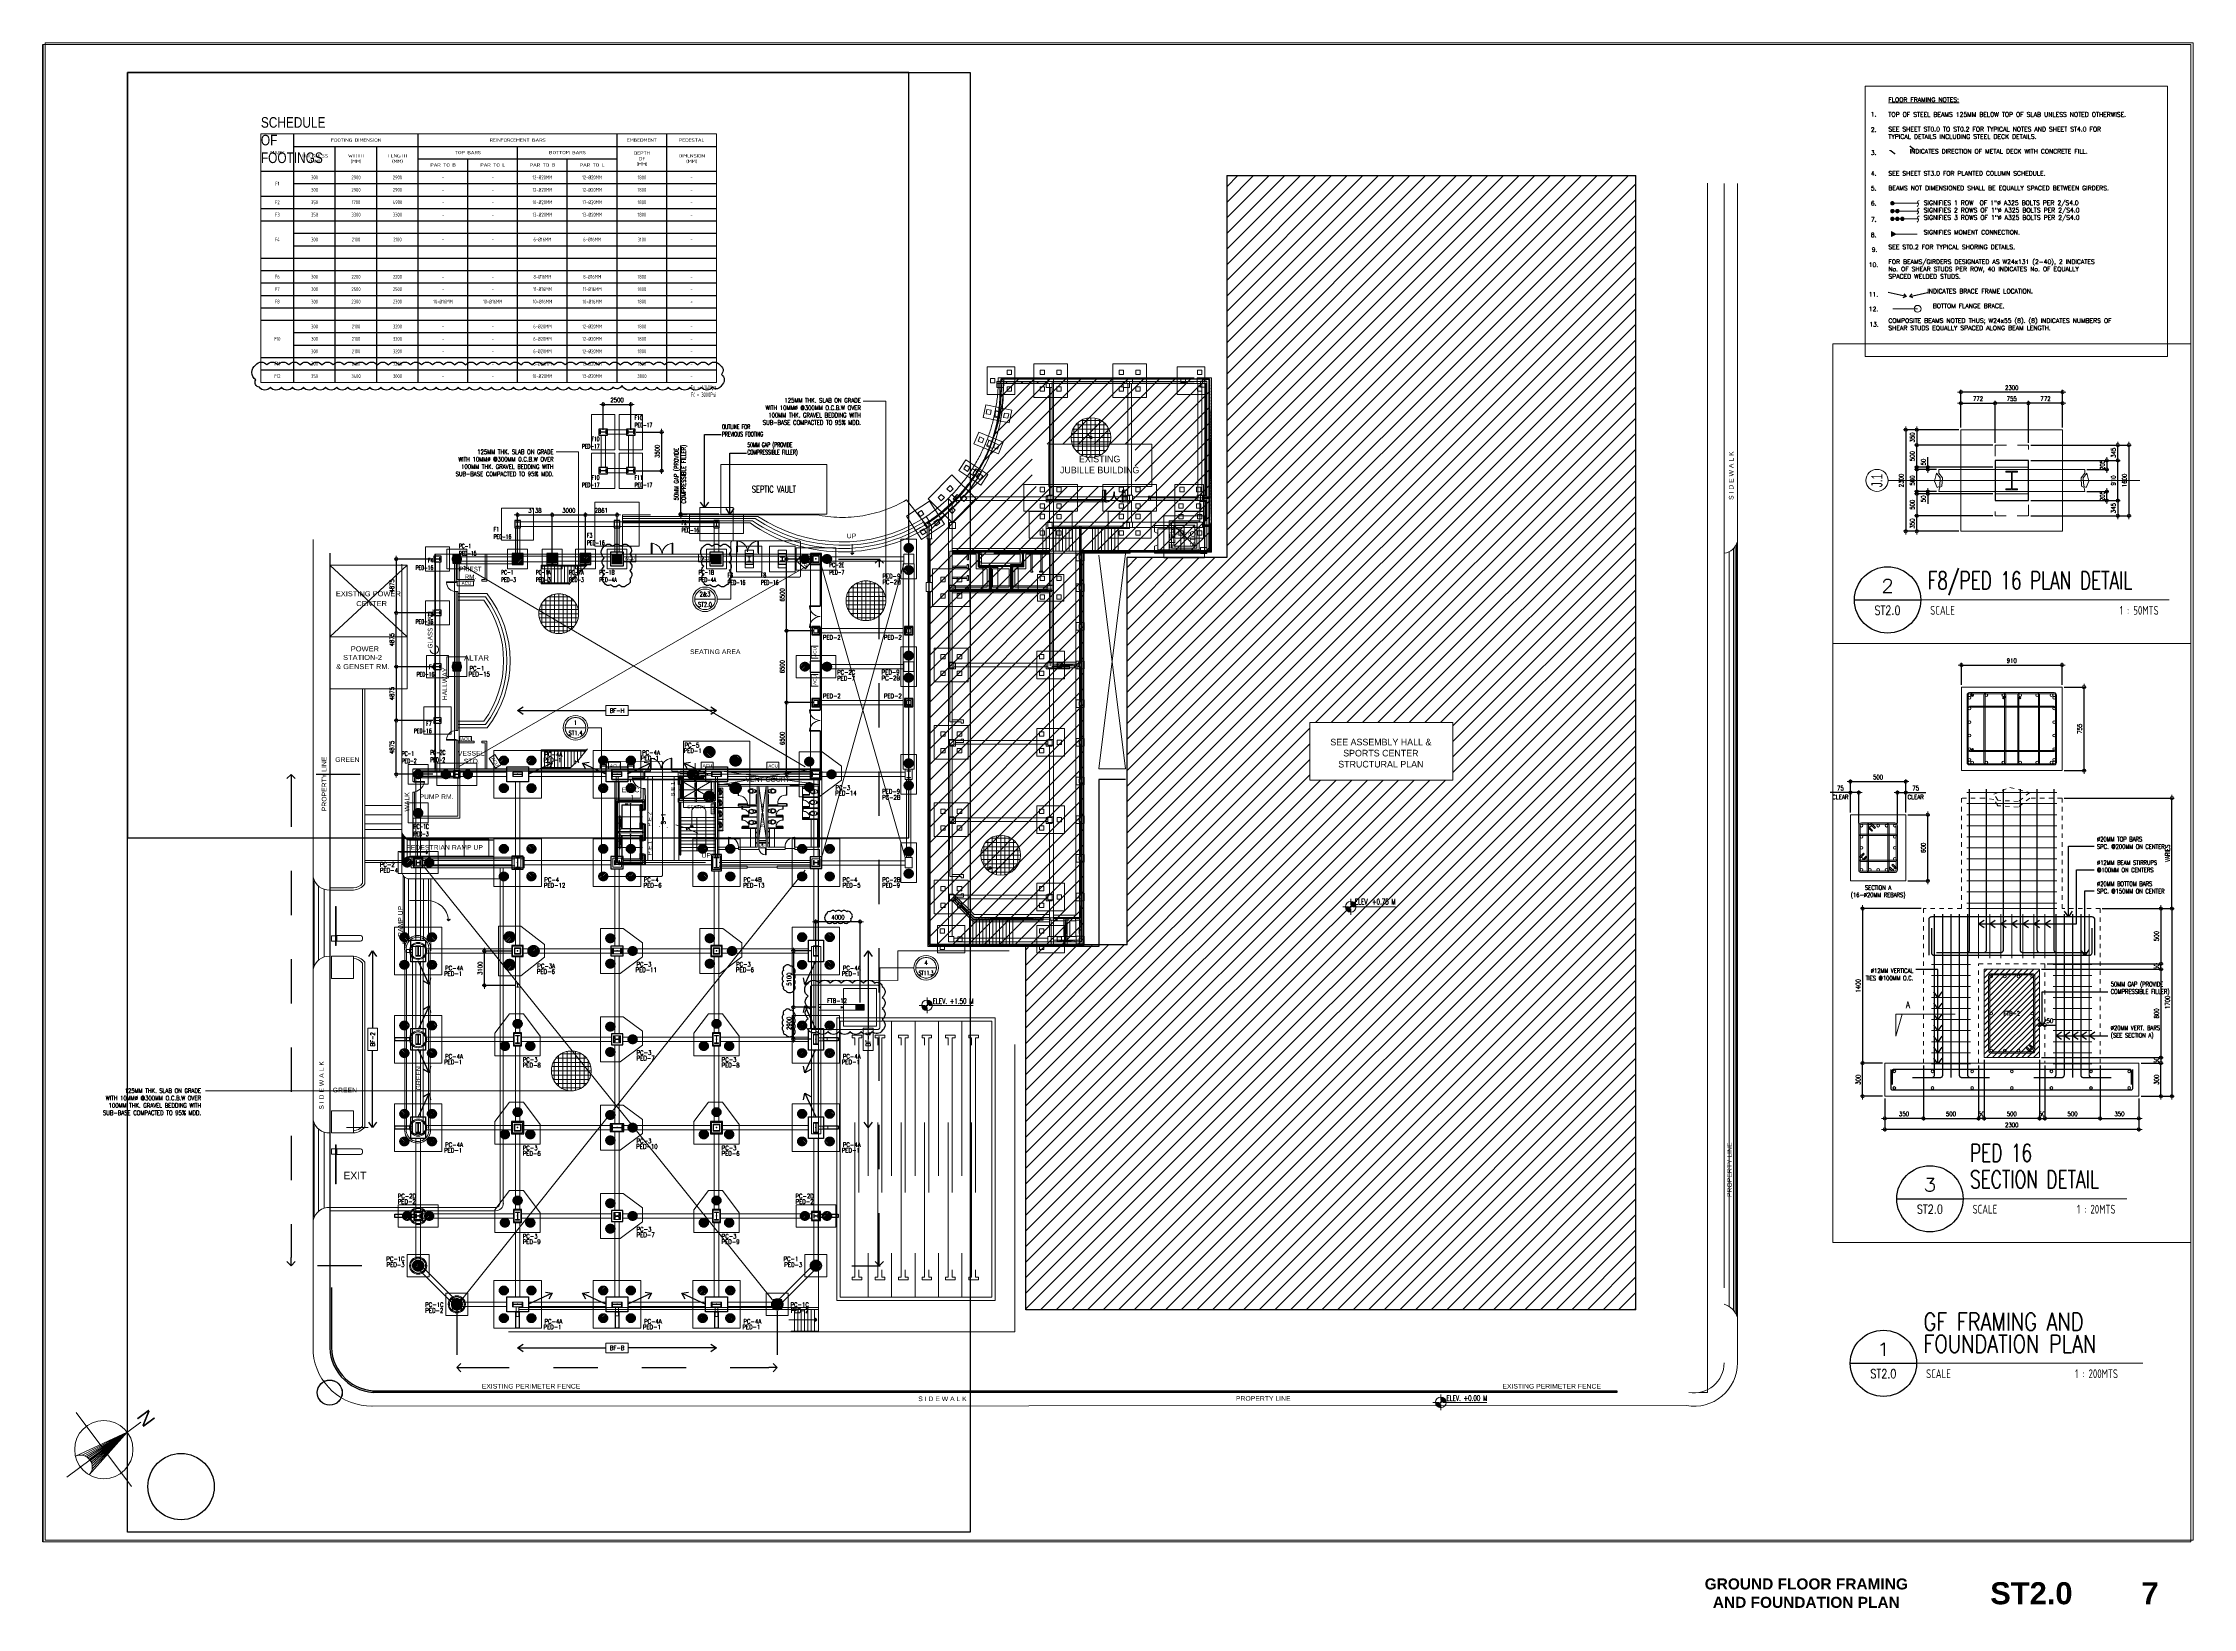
# Paper-space layout 'ST2.0' of a CAD drawing. Header units: millimetres. Extents: x 21 to 994, y 31 to 740.
# The model-space entities are those that its viewports show. They can reach past a viewport. Long polylines and large blocks are cut down to what shows.
import ezdxf
from ezdxf.enums import TextEntityAlignment as Align

# ---------------------------------------------------------------- set-up
doc = ezdxf.new("R2010")
doc.units = ezdxf.units.MM
doc.header["$MEASUREMENT"] = 0
for name, pattern in [('ACAD_ISO02W100', [15, 12, -3]), ('CENTER', [2, 1.25, -0.25, 0.25, -0.25]), ('CENTER2', [28.575, 19.05, -3.175, 3.175, -3.175]), ('DASHED', [0.75, 0.5, -0.25]), ('DASHED2', [0.375, 0.25, -0.125]), ('HIDDEN', [0.375, 0.25, -0.125]), ('HIDDEN2', [4.7625, 3.175, -1.5875]), ('PHANTOM2', [1.25, 0.625, -0.125, 0.125, -0.125, 0.125, -0.125])]:
    doc.linetypes.add(name, pattern=pattern)
doc.layers.get('0').update_dxf_attribs({"lineweight": 9})
for name, color, linetype, lineweight in [('4CO', 4, 'Continuous', 9), ('A_ARCHITECTURAL BACKGROUND', 251, 'Continuous', 5), ('A_DIM', 1, 'Continuous', 5), ('A_LINE', 1, 'Continuous', 9), ('A_TEXT01', 3, 'Continuous', 20), ('BASE PLATE', 5, 'Continuous', 18), ('BEAMS1', 2, 'HIDDEN', 9), ('BORDER', 44, 'Continuous', 20), ('BORDER LINES', 1, 'Continuous', 5), ('BOUNDARY', 2, 'Continuous', 25), ('COLUMN', 7, 'Continuous', 13), ('CUT SECTION 020', 5, 'Continuous', 20), ('DR', 7, 'Continuous', 9), ('DRB001', 2, 'Continuous', 20), ('DRB002', 23, 'Continuous', 18), ('ELAYOUT', 252, 'Continuous', 9), ('ELEV FTNG', 6, 'ACAD_ISO02W100', 20), ('FTB', 4, 'HIDDEN', 30), ('GIRDER BEAM', 2, 'HIDDEN', 15), ('GIRDER GIRT', 4, 'HIDDEN', 18), ('HATCH', 8, 'Continuous', 5), ('HATCH 000', 251, 'Continuous', 5), ('ORIENTATIONS', 252, 'Continuous', 9), ('OUTLINE', 252, 'CENTER2', 9), ('PEDESTAL CONCRETE', 20, 'Continuous', 25), ('PILECAPBAR', 40, 'ACAD_ISO02W100', 25), ('RAFTER', 21, 'Continuous', 20), ('REVCLOUD', 7, 'Continuous', 30), ('S-ANNO-DIMS', 252, 'Continuous', 5), ('S-ANNO-MARK', 2, 'Continuous', 9), ('S-ANNO-NPLT', 7, 'Continuous', 9), ('S-Anno-Symb', 143, 'PHANTOM2', 15), ('S-ANNO-TEXT', 2, 'Continuous', 15), ('S-BRACE', 2, 'Continuous', 15), ('S-BRACING', 1, 'Continuous', 18), ('S-COLS', 2, 'Continuous', 20), ('S_foundation', 4, 'HIDDEN', 20), ('S_GRID LINES', 252, 'Continuous', 5), ('SLAB1', 1, 'Continuous', 9), ('SPOT DET.', 1, 'Continuous', 20), ('TEXT', 6, 'Continuous', 30), ('TEXT_GB', 2, 'Continuous', 30), ('TEXT_GG', 3, 'Continuous', 30), ('wall', 4, 'Continuous', 25), ('WALLFOOTING', 3, 'ACAD_ISO02W100', 20)]:
    doc.layers.add(name, color=color, linetype=linetype, lineweight=lineweight)
doc.layers.add('GUIDE', color=191, linetype='Continuous', plot=False)
doc.layers.add('MV', color=7, linetype='Continuous', lineweight=0, plot=False)
doc.layers.add('S-DETL-GRID', color=62, linetype='Continuous', lineweight=9, plot=False)
doc.layers.add('TARGET-MAIN', color=1, linetype='Continuous')
doc.styles.add('1', font='simplex.shx', dxfattribs={"width": 0.85, "height": 300})
doc.styles.add('100', font='SIMPLEX.shx', dxfattribs={"height": 0.25})
doc.styles.add('240', font='simplex.shx', dxfattribs={"width": 0.8, "height": 40})
doc.styles.add('ARCHITEXT', font='architxt.shx', dxfattribs={"width": 0.85})
doc.styles.add('ARIAL', font='arial.ttf')
doc.styles.add('arial_100_dwvg', font='arial.ttf', dxfattribs={"height": 250})
doc.styles.add('ARIALNW', font='ARIALN.TTF')
doc.styles.add('MMTX$0$ESMX$0$X-OPTA1D', font='x-opta1d')
doc.styles.add('ROMANS1', font='ROMANS.shx', dxfattribs={"height": 0.09375})
doc.styles.add('ROMANSX', font='ROMANS.shx', dxfattribs={"height": 0.09375})
doc.styles.add('ROMANT', font='romant')
doc.styles.add('SANSSERIFBOLD', font='SASB____.pfb', dxfattribs={"height": 0.6})
doc.styles.add('SIMPLEX', font='SIMPLEX.shx', dxfattribs={"width": 0.75, "height": 400})
doc.styles.add('SWISS', font='swissl.ttf')
doc.styles.add('T2', font='romans', dxfattribs={"height": 200})
doc.styles.add('TITLE1', font='HELV.shx', dxfattribs={"height": 500})
doc.linetypes.add('ZIGZAG', pattern='A,0.0001,-0.2,[131,ltypeshp.shx,S=0.2,R=0,X=-0.2,Y=0],-0.4,[131,ltypeshp.shx,S=0.2,R=180,X=0.2,Y=0],-0.2', length=0.8001)
doc.dimstyles.new('DIM 200', dxfattribs={"dimtxt": 0.36, "dimasz": 0.2, "dimexe": 0.1, "dimexo": 0, "dimgap": 0.08, "dimtad": 1, "dimlfac": 2, "dimrnd": 0.005, "dimzin": 1, "dimdsep": 46, "dimtxsty": 'ARIALNW', "dimcen": 0.09, "dimclrd": 6, "dimclre": 6, "dimclrt": 13, "dimadec": 0, "dimazin": 0, "dimtfac": 1, "dimtofl": 0, "dimtmove": 2, "dimatfit": 3, "dimfxl": 1, "dimtolj": 1, "dimtzin": 0, "dimarcsym": 0})
doc.dimstyles.new('DIM_100', dxfattribs={"dimtxt": 400, "dimasz": 2, "dimexe": 100, "dimexo": 250, "dimgap": 250, "dimtad": 1, "dimdec": 0, "dimrnd": 1, "dimzin": 1, "dimdsep": 46, "dimtxsty": '1', "dimblk1": 'ESCADIM_ARW', "dimblk2": 'ESCADIM_ARW', "dimsah": 1, "dimcen": 50, "dimclrd": 256, "dimclre": 256, "dimclrt": 52, "dimazin": 0, "dimtfac": 1, "dimtdec": 0, "dimtofl": 0, "dimtmove": 0, "dimatfit": 3, "dimldrblk": 'ESCADIM_ARW', "dimfxl": 1, "dimtolj": 1, "dimtzin": 0, "dimarcsym": 0})
doc.dimstyles.new('DIM_20', dxfattribs={"dimtxt": 40, "dimasz": 0.2, "dimexe": 20, "dimexo": 20, "dimgap": 20, "dimtad": 1, "dimdec": 0, "dimrnd": 1, "dimdsep": 46, "dimtxsty": '240', "dimblk1": 'ESCADIM_ARW', "dimblk2": 'ESCADIM_ARW', "dimsah": 1, "dimcen": 50, "dimclrd": 256, "dimclre": 256, "dimclrt": 52, "dimadec": 0, "dimazin": 0, "dimtfac": 1, "dimtdec": 0, "dimtofl": 0, "dimtmove": 0, "dimatfit": 3, "dimldrblk": 'ESCADIM_ARW', "dimfxl": 1, "dimtolj": 1, "dimtzin": 0, "dimarcsym": 0})
doc.dimstyles.new('DIM_200', dxfattribs={"dimtxt": 400, "dimasz": 2, "dimexe": 200, "dimexo": 200, "dimgap": 200, "dimtad": 1, "dimdec": 0, "dimrnd": 1, "dimdsep": 46, "dimtxsty": 'SIMPLEX', "dimblk1": 'ESCADIM_ARW', "dimblk2": 'ESCADIM_ARW', "dimsah": 1, "dimcen": 50, "dimclrd": 251, "dimclre": 251, "dimclrt": 52, "dimadec": 0, "dimazin": 0, "dimtfac": 1, "dimtdec": 0, "dimtofl": 0, "dimtmove": 0, "dimatfit": 3, "dimldrblk": 'ESCADIM_ARW', "dimfxl": 1, "dimtolj": 1, "dimtzin": 0, "dimarcsym": 0})
doc.dimstyles.new('DIM_50', dxfattribs={"dimtxt": 100, "dimasz": 0.5, "dimexe": 50, "dimexo": 50, "dimgap": 50, "dimtad": 1, "dimdec": 0, "dimrnd": 1, "dimdsep": 46, "dimtxsty": '240', "dimblk1": 'ESCADIM_ARW', "dimblk2": 'ESCADIM_ARW', "dimsah": 1, "dimcen": 50, "dimclrd": 256, "dimclre": 256, "dimclrt": 52, "dimadec": 0, "dimazin": 0, "dimtfac": 1, "dimtdec": 0, "dimtofl": 0, "dimtmove": 0, "dimatfit": 3, "dimldrblk": 'ESCADIM_ARW', "dimfxl": 1, "dimtolj": 1, "dimtzin": 0, "dimarcsym": 0})
doc.dimstyles.new('ESCA', dxfattribs={"dimtxt": 300, "dimasz": 1, "dimexe": 100, "dimexo": 100, "dimgap": 100, "dimtad": 1, "dimdec": 0, "dimrnd": 1, "dimdsep": 46, "dimtxsty": '1', "dimblk1": 'ESCADIM_ARW', "dimblk2": 'ESCADIM_ARW', "dimsah": 1, "dimcen": 50, "dimclrd": 256, "dimclre": 256, "dimclrt": 52, "dimadec": 0, "dimazin": 0, "dimtfac": 1, "dimtdec": 0, "dimtofl": 0, "dimtmove": 0, "dimatfit": 3, "dimldrblk": 'ESCADIM_ARW', "dimfxl": 1, "dimtolj": 1, "dimtzin": 0, "dimarcsym": 0})
pattern_1 = [(225, (1744598.53, 1414065.856), (33.6759605, -33.6759605), [])]
pattern_2 = [(225, (1672566.715, 1413619.52), (33.6759605, -33.6759605), [])]
pattern_3 = [(225, (1764558.14, 1413619.52), (33.6759605, -33.6759605), [])]
pattern_4 = [(135, (-83138.37034, 154219.73038), (-0.1767766953, -0.1767766953), [])]
pattern_5 = [(45, (-290050.03, -28409.96), (-70.710678, 70.710678), [])]
pattern_6 = [(45, (-288050.03, -28409.96), (-70.710678, 70.710678), [])]

# ---------------------------------------------------------------- blocks, each defined once
blk = doc.blocks.new('TARGET-DWGLABEL')
at = {"layer": 'TARGET-MAIN'}
blk.add_line((-7.5, 0), (7.5, 0), dxfattribs=at)
blk.add_circle((0, 0), 7.5, dxfattribs=at)
at = {"layer": 'TARGET-MAIN', "color": 2, "style": 'ARCHITEXT', "width": 0.85}
blk.add_text('SCALE', height=2, dxfattribs=at).set_placement((9.659, -2.355), align=Align.MIDDLE_LEFT)
at = {"layer": 'TARGET-MAIN', "color": 6, "style": 'ARCHITEXT', "width": 0.85}
blk.add_attdef('DRAWING_TITLE', text='', height=5, dxfattribs=at).set_placement((9.079, 4.407), align=Align.MIDDLE_LEFT)
at = {"layer": 'TARGET-MAIN', "color": 4, "style": 'ARCHITEXT', "width": 0.85}
blk.add_attdef('DWG_NO.', text='', height=3, dxfattribs=at).set_placement((0, 3.173), align=Align.MIDDLE_CENTER)
at = {"layer": 'TARGET-MAIN', "color": 3, "style": 'ARCHITEXT', "width": 0.85}
blk.add_attdef('SHT_NO.', text='', height=2, dxfattribs=at).set_placement((-0.015, -2.355), align=Align.MIDDLE_CENTER)
at = {"layer": 'TARGET-MAIN', "color": 2, "style": 'ARCHITEXT', "width": 0.85}
blk.add_attdef('SCALE', text='', height=2, dxfattribs=at).set_placement((69.604, -2.355), align=Align.MIDDLE_RIGHT)
blk = doc.blocks.new('_Dot')
at = {"color": 0, "linetype": 'ByBlock', "lineweight": -2}
blk.add_line((-0.5, 0), (-1, 0), dxfattribs=at)
at = {"color": 0, "linetype": 'ByBlock', "const_width": 0.5}
blk.add_lwpolyline([(-0.25, 0, 1), (0.25, 0, 1)], format="xyb", close=True, dxfattribs=at)
blk = doc.blocks.new('FOUNDATION_JUBILLE')
at = {"layer": 'WALLFOOTING', "linetype": 'ACAD_ISO02W100', "lineweight": 20, "ltscale": 12}
h = blk.add_hatch(dxfattribs=at)
h.set_pattern_fill('ANSI31', color=256, scale=15, angle=-180, style=0)
h.set_pattern_definition(pattern_2)
edge = h.paths.add_edge_path()
edge.add_line((-89205, -30632), (-89855, -30632))
edge.add_line((-89055, -30482), (-90305, -30482))
h = blk.add_hatch(dxfattribs=at)
h.set_pattern_fill('ANSI31', color=256, scale=15, angle=-180, style=0)
h.set_pattern_definition(pattern_2)
edge = h.paths.add_edge_path()
edge.add_line((-89205, -43782), (-89205, -30632))
edge.add_line((-89055, -46257), (-89055, -30482))
h = blk.add_hatch(dxfattribs=at)
h.set_pattern_fill('ANSI31', color=256, scale=15, angle=-180, style=0)
h.set_pattern_definition(pattern_2)
edge = h.paths.add_edge_path()
edge.add_line((-89755, -41257), (-89205, -41257))
edge.add_line((-89755, -41407), (-89205, -41407))
h = blk.add_hatch(dxfattribs=at)
h.set_pattern_fill('ANSI31', color=256, scale=15, angle=-180, style=0)
h.set_pattern_definition(pattern_2)
edge = h.paths.add_edge_path()
edge.add_line((-89205, -43782), (-89855, -43782))
edge.add_line((-89055, -43932), (-89855, -43932))
h = blk.add_hatch(dxfattribs=at)
h.set_pattern_fill('ANSI31', color=256, scale=15, angle=-180, style=0)
h.set_pattern_definition(pattern_3)
h.paths.add_polyline_path([(-89205, -46107), (-89661, -46107), (-89661, -46257), (-89055, -46257), (-89055, -43932), (-89205, -43932)])
h = blk.add_hatch(dxfattribs=at)
h.set_pattern_fill('ANSI31', color=256, scale=15, angle=-180, style=0)
h.set_pattern_definition(pattern_1)
edge = h.paths.add_edge_path()
edge.add_line((-103705, -46257), (-112505, -46257))
edge.add_line((-103705, -46107), (-112505, -46107))
edge.add_line((-106155, -46257), (-108755, -46257))
h = blk.add_hatch(dxfattribs=at)
h.set_pattern_fill('ANSI31', color=256, scale=15, angle=-180, style=0)
h.set_pattern_definition(pattern_3)
edge = h.paths.add_edge_path()
edge.add_line((-89661, -46107), (-100830, -46107))
edge.add_line((-89661, -46257), (-100830, -46257))
h = blk.add_hatch(dxfattribs=at)
h.set_pattern_fill('ANSI31', color=256, scale=15, angle=-180, style=0)
h.set_pattern_definition(pattern_1)
edge = h.paths.add_edge_path()
edge.add_line((-110155, -47457), (-110155, -46257))
edge.add_line((-110055, -46257), (-110055, -47457))
h = blk.add_hatch(dxfattribs=at)
h.set_pattern_fill('ANSI31', color=256, scale=15, angle=-180, style=0)
h.set_pattern_definition(pattern_1)
edge = h.paths.add_edge_path()
edge.add_line((-106055, -47457), (-106055, -46257))
edge.add_line((-106155, -46257), (-106155, -47457))
h = blk.add_hatch(dxfattribs=at)
h.set_pattern_fill('ANSI31', color=256, scale=15, angle=-180, style=0)
h.set_pattern_definition(pattern_1)
edge = h.paths.add_edge_path()
edge.add_line((-106055, -47457), (-110155, -47457))
edge.add_line((-106055, -47557), (-110155, -47557))
h = blk.add_hatch(dxfattribs=at)
h.set_pattern_fill('ANSI31', color=256, scale=15, angle=-180, style=0)
h.set_pattern_definition(pattern_1)
edge = h.paths.add_edge_path()
edge.add_line((-109155, -47557), (-109155, -49632))
edge.add_line((-109055, -47557), (-109055, -49632))
h = blk.add_hatch(dxfattribs=at)
h.set_pattern_fill('ANSI31', color=256, scale=15, angle=-180, style=0)
h.set_pattern_definition(pattern_1)
edge = h.paths.add_edge_path()
edge.add_line((-107055, -47557), (-107055, -49632))
edge.add_line((-107155, -47557), (-107155, -49632))
h = blk.add_hatch(dxfattribs=at)
h.set_pattern_fill('ANSI31', color=256, scale=15, angle=-180, style=0)
h.set_pattern_definition(pattern_1)
edge = h.paths.add_edge_path()
edge.add_line((-103855, -49632), (-112355, -49632))
edge.add_line((-103855, -49732), (-112355, -49732))
h = blk.add_hatch(dxfattribs=at)
h.set_pattern_fill('ANSI31', color=256, scale=15, angle=-180, style=0)
h.set_pattern_definition(pattern_1)
edge = h.paths.add_edge_path()
edge.add_line((-101030, -56557), (-103355, -56557))
edge.add_line((-101030, -56407), (-103355, -56407))
h = blk.add_hatch(dxfattribs=at)
h.set_pattern_fill('ANSI31', color=256, scale=15, angle=-180, style=0)
h.set_pattern_definition(pattern_1)
edge = h.paths.add_edge_path()
edge.add_line((-112355, -77507), (-110530, -79332))
edge.add_line((-112355, -77719), (-110592, -79482))
edge.add_line((-103705, -79332), (-110530, -79332))
edge.add_line((-103705, -79482), (-110592, -79482))
h = blk.add_hatch(dxfattribs=at)
h.set_pattern_fill('ANSI31', color=256, scale=15, angle=-180, style=0)
h.set_pattern_definition(pattern_1)
edge = h.paths.add_edge_path()
edge.add_line((-100830, -77657), (-100830, -81207))
edge.add_line((-100980, -77657), (-100980, -81207))
edge.add_line((-100980, -79432), (-100980, -81207))
h = blk.add_hatch(dxfattribs=at)
h.set_pattern_fill('ANSI31', color=256, scale=15, angle=-180, style=0)
h.set_pattern_definition(pattern_1)
edge = h.paths.add_edge_path()
edge.add_line((-100980, -79432), (-103355, -79432))
edge.add_line((-100980, -79332), (-103355, -79332))
h = blk.add_hatch(dxfattribs=at)
h.set_pattern_fill('ANSI31', color=256, scale=15, angle=-180, style=0)
h.set_pattern_definition(pattern_1)
edge = h.paths.add_edge_path()
edge.add_line((-102117, -79432), (-102117, -81407))
edge.add_line((-102217, -79432), (-102217, -81407))
h = blk.add_hatch(dxfattribs=at)
h.set_pattern_fill('ANSI31', color=256, scale=15, angle=-180, style=0)
h.set_pattern_definition(pattern_1)
edge = h.paths.add_edge_path()
edge.add_line((-100830, -81557), (-103355, -81557))
edge.add_line((-101030, -81407), (-103355, -81407))
at = {"layer": 'A_ARCHITECTURAL BACKGROUND', "linetype": 'ByBlock', "lineweight": 20, "ltscale": 12}
for p, q in [((-100338, -34121, 0), (-100338, -37641, 0)), ((-99953, -34079, 0), (-99953, -37683, 0)), ((-99567, -34121, 0), (-99567, -37641, 0)), ((-99017, -34341, 0), (-100888, -34341, 0)), ((-100723, -34252, 0), (-100723, -37510, 0)), ((-99182, -34252, 0), (-99182, -37510, 0)), ((-101108, -34499, 0), (-101108, -37264, 0)), ((-98797, -34499, 0), (-98797, -37264, 0)), ((-98570, -34726, 0), (-101335, -34726, 0)), ((-101493, -34947, 0), (-101493, -36816, 0)), ((-98412, -34947, 0), (-98412, -36816, 0)), ((-98324, -35111, 0), (-101582, -35111, 0)), ((-98192, -35496, 0), (-101713, -35496, 0)), ((-98151, -35881, 0), (-101754, -35881, 0)), ((-98192, -36266, 0), (-101713, -36266, 0)), ((-98324, -36651, 0), (-101582, -36651, 0)), ((-98570, -37036, 0), (-101335, -37036, 0)), ((-99017, -37421, 0), (-100888, -37421, 0)), ((-108505, -71941, 0), (-108505, -75462, 0)), ((-108120, -71900, 0), (-108120, -75503, 0)), ((-107735, -71941, 0), (-107735, -75462, 0)), ((-107185, -72162, 0), (-109055, -72162, 0)), ((-108890, -72073, 0), (-108890, -75330, 0)), ((-107350, -72073, 0), (-107350, -75330, 0)), ((-109275, -72319, 0), (-109275, -75084, 0)), ((-106964, -72319, 0), (-106964, -75084, 0)), ((-106737, -72547, 0), (-109503, -72547, 0)), ((-109661, -72767, 0), (-109661, -74636, 0)), ((-106579, -72767, 0), (-106579, -74636, 0)), ((-106491, -72932, 0), (-109749, -72932, 0)), ((-106360, -73317, 0), (-109880, -73317, 0)), ((-106318, -73702, 0), (-109922, -73702, 0)), ((-106360, -74087, 0), (-109880, -74087, 0)), ((-106491, -74472, 0), (-109749, -74472, 0)), ((-106737, -74857, 0), (-109503, -74857, 0)), ((-107185, -75242, 0), (-109055, -75242, 0))]:
    blk.add_line(p, q, dxfattribs=at)
at = {"layer": 'A_ARCHITECTURAL BACKGROUND', "color": 1, "linetype": 'ByBlock', "lineweight": 20, "ltscale": 12}
for centre in [(-99953, -35881, 0), (-108120, -73702, 0)]:
    blk.add_circle(centre, 1802, dxfattribs=at)
at = {"layer": 'BEAMS1', "color": 2, "linetype": 'HIDDEN2', "lineweight": 20, "ltscale": 12}
blk.add_line((-103855, -49307, 0), (-112355, -49307, 0), dxfattribs=at)
at = {"layer": 'BEAMS1', "color": 2, "linetype": 'HIDDEN2', "lineweight": 20, "ltscale": 12, "elevation": 0}
for points in [[(-100580, -46357), (-101280, -46357), (-101280, -47057), (-100580, -47057)], [(-100580, -49132), (-101280, -49132), (-101280, -49832), (-100580, -49832)], [(-100580, -52632), (-101280, -52632), (-101280, -53332), (-100580, -53332)], [(-100580, -56132), (-101280, -56132), (-101280, -56832), (-100580, -56832)], [(-100580, -59632), (-101280, -59632), (-101280, -60332), (-100580, -60332)], [(-100580, -63132), (-101280, -63132), (-101280, -63832), (-100580, -63832)], [(-100580, -66632), (-101280, -66632), (-101280, -67332), (-100580, -67332)], [(-100580, -70132), (-101280, -70132), (-101280, -70832), (-100580, -70832)], [(-100580, -73632), (-101280, -73632), (-101280, -74332), (-100580, -74332)], [(-100580, -77132), (-101280, -77132), (-101280, -77832), (-100580, -77832)], [(-100580, -81032), (-101280, -81032), (-101280, -81732), (-100580, -81732)]]:
    blk.add_lwpolyline(points, close=True, dxfattribs=at)
at = {"layer": 'COLUMN', "lineweight": 20}
for p, q in [((-103855, -30482, 0), (-103855, -30982, 0)), ((-96205, -30482, 0), (-96705, -30482, 0)), ((-96705, -30482, 0), (-96705, -30982, 0)), ((-103355, -41082, 0), (-103355, -41582, 0)), ((-96205, -41582, 0), (-96705, -41582, 0)), ((-89855, -41582, 0), (-90355, -41582, 0)), ((-103355, -43532, 0), (-103355, -44032, 0)), ((-100830, -46532, 0), (-100830, -46882, 0)), ((-103355, -49232, 0), (-103355, -49732, 0)), ((-100830, -49307, 0), (-100830, -49657, 0)), ((-112855, -56232, 0), (-112855, -56732, 0)), ((-112855, -63232, 0), (-112855, -63732, 0)), ((-112855, -70232, 0), (-112855, -70732, 0)), ((-112855, -70232, 0), (-112855, -70732, 0)), ((-112855, -77232, 0), (-112855, -77732, 0)), ((-112855, -77232, 0), (-112855, -77732, 0)), ((-100830, -77307, 0), (-100830, -77657, 0))]:
    blk.add_line(p, q, dxfattribs=at)
at = {"layer": 'COLUMN', "lineweight": 20, "elevation": 0}
for points in [[(-107846, -30982), (-108346, -30982), (-108346, -30482), (-107846, -30482)], [(-103355, -30982), (-103855, -30982), (-103855, -30482), (-103355, -30482)], [(-103355, -30982), (-103855, -30982), (-103855, -30482), (-103355, -30482)], [(-96205, -30982), (-96705, -30982), (-96705, -30482), (-96205, -30482)], [(-89855, -30982), (-90355, -30982), (-90355, -30482), (-89855, -30482)], [(-108124, -33536), (-108224, -34023), (-108714, -33922), (-108613, -33432)], [(-108891, -36243), (-109081, -36702), (-109543, -36511), (-109352, -36049)], [(-110269, -38961), (-110539, -39378), (-110959, -39107), (-110687, -38687)], [(-112175, -41399), (-112531, -41047), (-112882, -41403), (-112527, -41754)], [(-114586, -43445), (-115005, -43717), (-115275, -43299), (-114859, -43022)], [(-96205, -44032), (-96705, -44032), (-96705, -43532), (-96205, -43532)], [(-89855, -44032), (-90355, -44032), (-90355, -43532), (-89855, -43532)], [(-112355, -49732), (-112855, -49732), (-112855, -49232), (-112355, -49232)], [(-112355, -49732), (-112855, -49732), (-112855, -49232), (-112355, -49232)], [(-100830, -52807), (-101030, -52807), (-101030, -53157), (-100830, -53157)], [(-112355, -56732), (-112855, -56732), (-112855, -56232), (-112355, -56232)], [(-103355, -56732), (-103855, -56732), (-103855, -56232), (-103355, -56232)], [(-103355, -56732), (-103855, -56732), (-103855, -56232), (-103355, -56232)], [(-103355, -56732), (-103855, -56732), (-103855, -56232), (-103355, -56232)], [(-100830, -56307), (-101030, -56307), (-101030, -56657), (-100830, -56657)], [(-100830, -59807), (-101030, -59807), (-101030, -60157), (-100830, -60157)], [(-112355, -63732), (-112855, -63732), (-112855, -63232), (-112355, -63232)], [(-103355, -63732), (-103855, -63732), (-103855, -63232), (-103355, -63232)], [(-103355, -63732), (-103855, -63732), (-103855, -63232), (-103355, -63232)], [(-103355, -63732), (-103855, -63732), (-103855, -63232), (-103355, -63232)], [(-100830, -63307), (-101030, -63307), (-101030, -63657), (-100830, -63657)], [(-100830, -66807), (-101030, -66807), (-101030, -67157), (-100830, -67157)], [(-103355, -70732), (-103855, -70732), (-103855, -70232), (-103355, -70232)], [(-103355, -70732), (-103855, -70732), (-103855, -70232), (-103355, -70232)], [(-103355, -70732), (-103855, -70732), (-103855, -70232), (-103355, -70232)], [(-100830, -70307), (-101030, -70307), (-101030, -70657), (-100830, -70657)], [(-100830, -73807), (-101030, -73807), (-101030, -74157), (-100830, -74157)], [(-103355, -77732), (-103855, -77732), (-103855, -77232), (-103355, -77232)], [(-103355, -77732), (-103855, -77732), (-103855, -77232), (-103355, -77232)], [(-112355, -81557), (-112855, -81557), (-112855, -81057), (-112355, -81057)], [(-103355, -81557), (-103855, -81557), (-103855, -81057), (-103355, -81057)], [(-100830, -81207), (-101030, -81207), (-101030, -81557), (-100830, -81557)]]:
    blk.add_lwpolyline(points, close=True, dxfattribs=at)
for points in [[(-103855, -30482), (-103355, -30482), (-103355, -30982), (-103855, -30982)], [(-96205, -30482), (-96205, -30982), (-96705, -30982), (-96705, -30482)], [(-96705, -30482), (-96205, -30482), (-96205, -30982), (-96705, -30982)], [(-103355, -41582), (-103855, -41582), (-103855, -41082), (-103355, -41082)], [(-96705, -41582), (-96705, -41082), (-96205, -41082), (-96205, -41582)], [(-90355, -41582), (-90355, -41082), (-89855, -41082), (-89855, -41582)], [(-103355, -44032), (-103855, -44032), (-103855, -43532), (-103355, -43532)], [(-100830, -46532), (-101030, -46532), (-101030, -46882), (-100830, -46882)], [(-103355, -49732), (-103855, -49732), (-103855, -49232), (-103355, -49232)], [(-100830, -49307), (-101030, -49307), (-101030, -49657), (-100830, -49657)], [(-112855, -56232), (-112355, -56232), (-112355, -56732), (-112855, -56732)], [(-112855, -63232), (-112355, -63232), (-112355, -63732), (-112855, -63732)], [(-112855, -70232), (-112355, -70232), (-112355, -70732), (-112855, -70732)], [(-112855, -77232), (-112355, -77232), (-112355, -77732), (-112855, -77732)], [(-112855, -77232), (-112355, -77232), (-112355, -77732), (-112855, -77732)], [(-100830, -77307), (-101030, -77307), (-101030, -77657), (-100830, -77657)]]:
    blk.add_lwpolyline(points, dxfattribs=at)
at = {"layer": 'ELEV FTNG', "lineweight": 20, "ltscale": 12}
for p, q in [((-93372, -42957, 0), (-93372, -46757, 0)), ((-89672, -42957, 0), (-93372, -42957, 0)), ((-89672, -46777, 0), (-89672, -42957, 0)), ((-93372, -46777, 0), (-89672, -46777, 0))]:
    blk.add_line(p, q, dxfattribs=at)
at = {"layer": 'PILECAPBAR', "color": 40, "lineweight": 20, "ltscale": 12}
for p, q in [((-103855, -30482, 0), (-107846, -30482, 0)), ((-96705, -30482, 0), (-103355, -30482, 0)), ((-90605, -30482, 0), (-96205, -30482, 0)), ((-103855, -30832, 0), (-107846, -30832, 0)), ((-96705, -30832, 0), (-103355, -30832, 0)), ((-90605, -30832, 0), (-96205, -30832, 0)), ((-103705, -41082, 0), (-103705, -30982, 0)), ((-103355, -41082, 0), (-103355, -30982, 0)), ((-96630, -41082, 0), (-96630, -30982, 0)), ((-96280, -41082, 0), (-96280, -30982, 0)), ((-90280, -41082, 0), (-90280, -30982, 0)), ((-89930, -41082, 0), (-89930, -30982, 0)), ((-106030, -42532, 0), (-106030, -40132, 0)), ((-101180, -40132, 0), (-106030, -40132, 0)), ((-101180, -42532, 0), (-101180, -40132, 0)), ((-98880, -42532, 0), (-98880, -40132, 0)), ((-94030, -40132, 0), (-98880, -40132, 0)), ((-94030, -42532, 0), (-94030, -40132, 0)), ((-89755, -40132, 375), (-92355, -40132, 375)), ((-92355, -42532, 375), (-92355, -40132, 375)), ((-89755, -42532, 375), (-89755, -40132, 375)), ((-103855, -41232, 0), (-112363, -41232, 0)), ((-96705, -41232, 0), (-103355, -41232, 0)), ((-90355, -41232, 0), (-96205, -41232, 0)), ((-112855, -49232, 0), (-112855, -41430, 0)), ((-114566, -41635, 0), (-116655, -43008, 0)), ((-114566, -41635, 0), (-113206, -43733, 0)), ((-96705, -41582, 0), (-112363, -41582, 0)), ((-103705, -43532, 0), (-103705, -41582, 0)), ((-103355, -43532, 0), (-103355, -41582, 0)), ((-96630, -43532, 0), (-96630, -41582, 0)), ((-96280, -43532, 0), (-96280, -41582, 0)), ((-90355, -41582, 0), (-96205, -41582, 0)), ((-90105, -41582, 375), (-90105, -43532, 375)), ((-112505, -49232, 0), (-112505, -41732, 0)), ((-106030, -42532, 0), (-101180, -42532, 0)), ((-105555, -42582, 0), (-105555, -44982, 0)), ((-101655, -42582, 0), (-105555, -42582, 0)), ((-101655, -44982, 0), (-101655, -42572, 0)), ((-98880, -42532, 0), (-94030, -42532, 0)), ((-98405, -42582, 0), (-98405, -44982, 0)), ((-94505, -42582, 0), (-98405, -42582, 0)), ((-94505, -44982, 0), (-94505, -42572, 0)), ((-92355, -42532, 375), (-89755, -42532, 375)), ((-89755, -42582, 375), (-92355, -42582, 375)), ((-92355, -42582, 375), (-92355, -44982, 375)), ((-89755, -42582, 375), (-89755, -44032, 375)), ((-89755, -44982, 375), (-89755, -42582, 375)), ((-116655, -43008, 0), (-115295, -45106, 0)), ((-90355, -43533, 0), (-103355, -43533, 0)), ((-113206, -43733, 0), (-115295, -45106, 0)), ((-103705, -49232, 0), (-103705, -44032, 0)), ((-103355, -49232, 0), (-103355, -44032, 0)), ((-90355, -44033, 0), (-103355, -44033, 0)), ((-101655, -44982, 0), (-105555, -44982, 0)), ((-94505, -44982, 0), (-98405, -44982, 0)), ((-92355, -44982, 375), (-89755, -44982, 375)), ((-112855, -56232, 0), (-112855, -49732, 0)), ((-112505, -56232, 0), (-112505, -49732, 0)), ((-103705, -56232, 0), (-103705, -49732, 0)), ((-103355, -56232, 0), (-103355, -49732, 0)), ((-112855, -52382, 0), (-112855, -55832, 0)), ((-103855, -56307, 0), (-112355, -56307, 0)), ((-112855, -63232, 0), (-112855, -56732, 0)), ((-112505, -63232, 0), (-112505, -56732, 0)), ((-103855, -56657, 0), (-112355, -56657, 0)), ((-103705, -63232, 0), (-103705, -56732, 0)), ((-103355, -63232, 0), (-103355, -56732, 0)), ((-103855, -63307, 0), (-112355, -63307, 0)), ((-112855, -70232, 0), (-112855, -63732, 0)), ((-112505, -70232, 0), (-112505, -63732, 0)), ((-103855, -63657, 0), (-112355, -63657, 0)), ((-103705, -63732, 0), (-103705, -70232, 0)), ((-103355, -63732, 0), (-103355, -70232, 0)), ((-103855, -70307, 0), (-112355, -70307, 0)), ((-112855, -77232, 0), (-112855, -70732, 0)), ((-112505, -77232, 0), (-112505, -70732, 0)), ((-103855, -70657, 0), (-112355, -70657, 0)), ((-103705, -77232, 0), (-103705, -70732, 0)), ((-103355, -77232, 0), (-103355, -70732, 0)), ((-103855, -77307, 0), (-112355, -77307, 0)), ((-112855, -81057, 0), (-112855, -77732, 0)), ((-112505, -81057, 0), (-112505, -77732, 0)), ((-103855, -77657, 0), (-112355, -77657, 0)), ((-103705, -81057, 0), (-103705, -77732, 0)), ((-103355, -81057, 0), (-103355, -77732, 0)), ((-103855, -81207, 0), (-112355, -81207, 0)), ((-103855, -81557, 0), (-112355, -81557, 0))]:
    blk.add_line(p, q, dxfattribs=at)
for points, elevation in [([(-102080, -29207), (-105130, -29207), (-105130, -32257), (-102080, -32257)], 0), ([(-94930, -29207), (-97980, -29207), (-97980, -32257), (-94930, -32257)], 0), ([(-106846, -29482), (-109346, -29482), (-109346, -31982), (-106846, -31982)], 0), ([(-89655, -29482), (-92155, -29482), (-92155, -31982), (-89655, -31982)], 0), ([(-107146, -30182), (-107546, -30182), (-107546, -29782), (-107146, -29782)], 0), ([(-104555, -30182), (-104155, -30182), (-104155, -29782), (-104555, -29782)], 0), ([(-102655, -30182), (-103055, -30182), (-103055, -29782), (-102655, -29782)], 0), ([(-97405, -30182), (-97005, -30182), (-97005, -29782), (-97405, -29782)], 0), ([(-95505, -30182), (-95905, -30182), (-95905, -29782), (-95505, -29782)], 0), ([(-89905, -30182), (-90305, -30182), (-90305, -29782), (-89905, -29782)], 0), ([(-108646, -30932), (-109046, -30932), (-109046, -30532), (-108646, -30532)], 0), ([(-91405, -30932), (-91805, -30932), (-91805, -30532), (-91405, -30532)], 0), ([(-107146, -31282), (-107546, -31282), (-107546, -31682), (-107146, -31682)], 0), ([(-104555, -31282), (-104155, -31282), (-104155, -31682), (-104555, -31682)], 0), ([(-102655, -31282), (-103055, -31282), (-103055, -31682), (-102655, -31682)], 0), ([(-97405, -31282), (-97005, -31282), (-97005, -31682), (-97405, -31682)], 0), ([(-95505, -31282), (-95905, -31282), (-95905, -31682), (-95505, -31682)], 0), ([(-89905, -31282), (-90305, -31282), (-90305, -31682), (-89905, -31682)], 0), ([(-107128, -33407), (-109479, -32923), (-109710, -34050), (-107359, -34533)], 0), ([(-109369, -33329), (-108977, -33409), (-109057, -33801), (-109449, -33721)], 0), ([(-107389, -33736), (-107781, -33655), (-107861, -34047), (-107469, -34128)], 0), ([(-107888, -36303), (-110105, -35384), (-110545, -36447), (-108328, -37365)], 0), ([(-110016, -35827), (-109646, -35980), (-109799, -36350), (-110169, -36196)], 0), ([(-108264, -36553), (-108633, -36400), (-108786, -36769), (-108417, -36923)], 0), ([(-109286, -39216), (-111293, -37900), (-111924, -38862), (-109917, -40178)], 0), ([(-111237, -38384), (-110903, -38604), (-111123, -38938), (-111457, -38718)], 0), ([(-112537, -39240), (-114690, -41418), (-112520, -43562), (-110368, -41383)], -375), ([(-109753, -39357), (-110088, -39139), (-110306, -39474), (-109971, -39692)], 0), ([(-112709, -40231), (-112990, -40516), (-112705, -40797), (-112424, -40512)], 0), ([(-104555, -40782), (-104155, -40782), (-104155, -40382), (-104555, -40382)], 0), ([(-102655, -40782), (-103055, -40782), (-103055, -40382), (-102655, -40382)], 0), ([(-97405, -40782), (-97005, -40782), (-97005, -40382), (-97405, -40382)], 0), ([(-95505, -40782), (-95905, -40782), (-95905, -40382), (-95505, -40382)], 0), ([(-91505, -40782), (-91905, -40782), (-91905, -40382), (-91505, -40382)], 0), ([(-90005, -40782), (-90405, -40782), (-90405, -40382), (-90005, -40382)], 375), ([(-113784, -41320), (-113503, -41035), (-113218, -41316), (-113500, -41601)], 0), ([(-111187, -41391), (-111468, -41676), (-111753, -41394), (-111471, -41110)], 0), ([(-104555, -41882), (-104155, -41882), (-104155, -42282), (-104555, -42282)], 0), ([(-102655, -41882), (-103055, -41882), (-103055, -42282), (-102655, -42282)], 0), ([(-97405, -41882), (-97005, -41882), (-97005, -42282), (-97405, -42282)], 0), ([(-95505, -41882), (-95905, -41882), (-95905, -42282), (-95505, -42282)], 0), ([(-91605, -42282), (-92005, -42282), (-92005, -41882), (-91605, -41882)], -749), ([(-90005, -41882), (-90405, -41882), (-90405, -42282), (-90005, -42282)], 375), ([(-112521, -42744), (-112240, -42460), (-112524, -42179), (-112805, -42463)], -375), ([(-115073, -42806), (-115406, -43028), (-115627, -42695), (-115295, -42473)], 0), ([(-104555, -43229), (-104155, -43229), (-104155, -42829), (-104555, -42829)], 0), ([(-102655, -43235), (-103055, -43235), (-103055, -42835), (-102655, -42835)], 0), ([(-97405, -43229), (-97005, -43229), (-97005, -42829), (-97405, -42829)], 0), ([(-95505, -43229), (-95905, -43229), (-95905, -42829), (-95505, -42829)], 0), ([(-91605, -43232), (-92005, -43232), (-92005, -42832), (-91605, -42832)], -375), ([(-89905, -43232), (-90305, -43232), (-90305, -42832), (-89905, -42832)], 0), ([(-113955, -43865), (-113622, -43643), (-113844, -43310), (-114177, -43532)], 0), ([(-114873, -44470), (-115206, -44692), (-115428, -44359), (-115095, -44138)], 0), ([(-104555, -44329), (-104155, -44329), (-104155, -44729), (-104555, -44729)], 0), ([(-102655, -44329), (-103055, -44329), (-103055, -44729), (-102655, -44729)], 0), ([(-97405, -44329), (-97005, -44329), (-97005, -44729), (-97405, -44729)], 0), ([(-95505, -44329), (-95905, -44329), (-95905, -44729), (-95505, -44729)], 0), ([(-91605, -44732), (-92005, -44732), (-92005, -44332), (-91605, -44332)], -749), ([(-89905, -44332), (-90305, -44332), (-90305, -44732), (-89905, -44732)], 0), ([(-110905, -47782), (-114305, -47782), (-114305, -51182), (-110905, -51182)], 0), ([(-104805, -48272), (-104805, -50685), (-102405, -50685), (-102405, -48272)], 0), ([(-104555, -48822), (-104155, -48822), (-104155, -48422), (-104555, -48422)], 0), ([(-102655, -48822), (-103055, -48822), (-103055, -48422), (-102655, -48422)], 0), ([(-113155, -48532), (-113555, -48532), (-113555, -48932), (-113155, -48932)], 0), ([(-112055, -48532), (-111655, -48532), (-111655, -48932), (-112055, -48932)], 0), ([(-113155, -50432), (-113555, -50432), (-113555, -50032), (-113155, -50032)], 0), ([(-112055, -50432), (-111655, -50432), (-111655, -50032), (-112055, -50032)], 0), ([(-104555, -50122), (-104155, -50122), (-104155, -50522), (-104555, -50522)], 0), ([(-102655, -50122), (-103055, -50122), (-103055, -50522), (-102655, -50522)], 0), ([(-111080, -54957), (-114130, -54957), (-114130, -58007), (-111080, -58007)], 0), ([(-102355, -55232), (-104855, -55232), (-104855, -57732), (-102355, -57732)], 0), ([(-113555, -55932), (-113155, -55932), (-113155, -55532), (-113555, -55532)], 0), ([(-111655, -55932), (-112055, -55932), (-112055, -55532), (-111655, -55532)], 0), ([(-104605, -55932), (-104205, -55932), (-104205, -55532), (-104605, -55532)], 0), ([(-102605, -56682), (-103005, -56682), (-103005, -56282), (-102605, -56282)], 0), ([(-113555, -57032), (-113155, -57032), (-113155, -57432), (-113555, -57432)], 0), ([(-111655, -57032), (-112055, -57032), (-112055, -57432), (-111655, -57432)], 0), ([(-104605, -57032), (-104205, -57032), (-104205, -57432), (-104605, -57432)], 0), ([(-111080, -61957), (-114130, -61957), (-114130, -65007), (-111080, -65007)], 0), ([(-102355, -62232), (-104855, -62232), (-104855, -64732), (-102355, -64732)], 0), ([(-113555, -62932), (-113155, -62932), (-113155, -62532), (-113555, -62532)], 0), ([(-111655, -62932), (-112055, -62932), (-112055, -62532), (-111655, -62532)], 0), ([(-104605, -62932), (-104205, -62932), (-104205, -62532), (-104605, -62532)], 0), ([(-102605, -63682), (-103005, -63682), (-103005, -63282), (-102605, -63282)], 0), ([(-113555, -64032), (-113155, -64032), (-113155, -64432), (-113555, -64432)], 0), ([(-111655, -64032), (-112055, -64032), (-112055, -64432), (-111655, -64432)], 0), ([(-104605, -64032), (-104205, -64032), (-104205, -64432), (-104605, -64432)], 0), ([(-111080, -68957), (-114130, -68957), (-114130, -72007), (-111080, -72007)], 0), ([(-102355, -69232), (-104855, -69232), (-104855, -71732), (-102355, -71732)], 0), ([(-113547, -69932), (-113147, -69932), (-113147, -69532), (-113547, -69532)], 0), ([(-111655, -69932), (-112055, -69932), (-112055, -69532), (-111655, -69532)], 0), ([(-104605, -69932), (-104205, -69932), (-104205, -69532), (-104605, -69532)], 0), ([(-102605, -70682), (-103005, -70682), (-103005, -70282), (-102605, -70282)], 0), ([(-113555, -71032), (-113155, -71032), (-113155, -71432), (-113555, -71432)], 0), ([(-111655, -71032), (-112055, -71032), (-112055, -71432), (-111655, -71432)], 0), ([(-104605, -71032), (-104205, -71032), (-104205, -71432), (-104605, -71432)], 0), ([(-111080, -75957), (-114130, -75957), (-114130, -79007), (-111080, -79007)], 0), ([(-102355, -76232), (-104855, -76232), (-104855, -78732), (-102355, -78732)], 0), ([(-113555, -76932), (-113155, -76932), (-113155, -76532), (-113555, -76532)], 0), ([(-111655, -76932), (-112055, -76932), (-112055, -76532), (-111655, -76532)], 0), ([(-104605, -76932), (-104205, -76932), (-104205, -76532), (-104605, -76532)], 0), ([(-102605, -77682), (-103005, -77682), (-103005, -77282), (-102605, -77282)], 0), ([(-113555, -78032), (-113155, -78032), (-113155, -78432), (-113555, -78432)], 0), ([(-111640, -78032), (-112040, -78032), (-112040, -78432), (-111640, -78432)], 0), ([(-104605, -78032), (-104205, -78032), (-104205, -78432), (-104605, -78432)], 0), ([(-111355, -80057), (-113855, -80057), (-113855, -82557), (-111355, -82557)], 0), ([(-102355, -80057), (-104855, -80057), (-104855, -82557), (-102355, -82557)], 0), ([(-113605, -80757), (-113205, -80757), (-113205, -80357), (-113605, -80357)], 0), ([(-104605, -80757), (-104205, -80757), (-104205, -80357), (-104605, -80357)], 0), ([(-111605, -81507), (-112005, -81507), (-112005, -81107), (-111605, -81107)], 0), ([(-102605, -81507), (-103005, -81507), (-103005, -81107), (-102605, -81107)], 0), ([(-113605, -81857), (-113205, -81857), (-113205, -82257), (-113605, -82257)], 0), ([(-104605, -81857), (-104205, -81857), (-104205, -82257), (-104605, -82257)], 0)]:
    blk.add_lwpolyline(points, close=True, dxfattribs=dict(at, elevation=elevation))
for centre, radius, start, end in [((-123419, -30610, 0), 15078, 349.2069, 358.6312), ((-123850, -30525, 0), 16010, 349.1598, 358.3633), ((-122960, -30803, 0), 14588, 338.9166, 347.6495), ((-123850, -30525, 0), 16010, 339.0787, 347.3811), ((-122233, -31228, 0), 13746, 327.1349, 337.398), ((-123411, -30612, 0), 15569, 327.5724, 336.9737), ((-123179, -30833, 0), 14758, 316.1917, 325.9001), ((-123411, -30612, 0), 15569, 316.169, 325.7432), ((-123179, -30833, 0), 14758, 304.318, 314.2504), ((-123411, -30612, 0), 15569, 304.5157, 314.3289)]:
    blk.add_arc(centre, radius, start, end, dxfattribs=at)
at = {"layer": 'SLAB1', "lineweight": 20, "ltscale": 12}
for p, q in [((-92861, -43407, 0), (-92861, -46057, 0)), ((-90161, -43407, 0), (-92861, -43407, 0)), ((-90161, -43407, 0), (-90161, -43532, 0)), ((-90355, -43607, 0), (-92661, -43607, 0)), ((-92661, -43607, 0), (-92661, -45907, 0)), ((-90361, -43607, 0), (-92661, -43607, 0)), ((-90561, -45707, 0), (-92461, -43807, 0)), ((-90561, -43807, 0), (-92461, -45707, 0)), ((-90361, -43832, 0), (-90361, -45907, 0)), ((-90161, -44032, 0), (-90161, -46057, 0)), ((-90355, -45907, 0), (-92661, -45907, 0)), ((-89661, -46107, 0), (-100830, -46107, 0)), ((-90161, -46057, 0), (-92861, -46057, 0)), ((-89661, -46257, 0), (-100830, -46257, 0))]:
    blk.add_line(p, q, dxfattribs=at)
at = {"layer": 'SLAB1', "lineweight": 20, "ltscale": 12, "elevation": 0}
blk.add_lwpolyline([(-90561, -45707), (-92461, -45707), (-92461, -43807), (-90561, -43807)], close=True, dxfattribs=at)
blk.add_lwpolyline([(-90561, -45707), (-92461, -45707), (-92461, -43807), (-90561, -43807)], close=True, dxfattribs=at)
blk.add_lwpolyline([(-90561, -45707), (-92461, -45707), (-92461, -43807), (-90561, -43807)], close=True, dxfattribs=at)
at = {"layer": 'wall', "lineweight": 20}
for p, q in [((-89205, -30632, 0), (-89855, -30632, 0)), ((-89205, -43782, 0), (-89205, -30632, 0)), ((-89755, -41257, 0), (-89205, -41257, 0)), ((-89755, -41407, 0), (-89205, -41407, 0)), ((-89205, -43782, 0), (-89855, -43782, 0)), ((-100980, -43932, 0), (-100980, -46532, 0)), ((-103705, -46107, 0), (-112505, -46107, 0)), ((-103705, -46257, 0), (-112505, -46257, 0)), ((-110155, -47457, 0), (-110155, -46257, 0)), ((-110055, -46257, 0), (-110055, -47457, 0)), ((-106155, -46257, 0), (-108755, -46257, 0)), ((-106155, -46257, 0), (-106155, -47457, 0)), ((-106055, -47457, 0), (-106055, -46257, 0)), ((-100980, -46882, 0), (-100980, -49307, 0)), ((-106055, -47457, 0), (-110155, -47457, 0)), ((-106055, -47557, 0), (-110155, -47557, 0)), ((-109155, -47557, 0), (-109155, -49632, 0)), ((-109055, -47557, 0), (-109055, -49632, 0)), ((-107155, -47557, 0), (-107155, -49632, 0)), ((-107055, -47557, 0), (-107055, -49632, 0)), ((-103855, -49632, 0), (-112355, -49632, 0)), ((-103855, -49732, 0), (-112355, -49732, 0)), ((-100980, -49657, 0), (-100980, -52807, 0)), ((-100980, -53157, 0), (-100980, -56307, 0)), ((-101030, -56407, 0), (-103355, -56407, 0)), ((-101030, -56557, 0), (-103355, -56557, 0)), ((-100980, -56657, 0), (-100980, -59807, 0)), ((-100980, -60157, 0), (-100980, -63307, 0)), ((-100980, -63657, 0), (-100980, -66807, 0)), ((-100980, -67157, 0), (-100980, -70307, 0)), ((-100980, -70657, 0), (-100980, -73807, 0)), ((-100980, -74157, 0), (-100980, -77307, 0)), ((-112355, -77507, 0), (-110530, -79332, 0)), ((-112355, -77719, 0), (-110592, -79482, 0)), ((-100980, -77657, 0), (-100980, -81207, 0)), ((-103705, -79332, 0), (-110530, -79332, 0)), ((-100980, -79332, 0), (-103355, -79332, 0)), ((-103705, -79482, 0), (-110592, -79482, 0)), ((-100980, -79432, 0), (-103355, -79432, 0)), ((-102217, -79432, 0), (-102217, -81407, 0)), ((-102117, -79432, 0), (-102117, -81407, 0)), ((-100980, -79432, 0), (-100980, -81207, 0)), ((-101030, -81407, 0), (-103355, -81407, 0))]:
    blk.add_line(p, q, dxfattribs=at)
at = {"layer": 'WALLFOOTING', "linetype": 'ACAD_ISO02W100', "lineweight": 20, "ltscale": 12}
for p, q in [((-89055, -30482, 0), (-90305, -30482, 0)), ((-89055, -46257, 0), (-89055, -30482, 0)), ((-89555, -30982, 0), (-89855, -30982, 0)), ((-89555, -41082, 0), (-89555, -30982, 0)), ((-89555, -41082, 0), (-89755, -41082, 0)), ((-89555, -41582, 0), (-89755, -41582, 0)), ((-89555, -43432, 0), (-89555, -41582, 0)), ((-89555, -43432, 0), (-89755, -43432, 0)), ((-89234, -43782, 0), (-89398, -43932, 0)), ((-89055, -43658, 0), (-89353, -43932, 0)), ((-89055, -43701, 0), (-89306, -43932, 0)), ((-89055, -43747, 0), (-89257, -43932, 0)), ((-89055, -43617, 0), (-89205, -43755, 0)), ((-101330, -43932, 0), (-101330, -79132, 0)), ((-100830, -43954, 0), (-100980, -44104, 0)), ((-100830, -43932, 0), (-100830, -46532, 0)), ((-89055, -43932, 0), (-89855, -43932, 0)), ((-89055, -43786, 0), (-89214, -43932, 0)), ((-89205, -46107, 0), (-89205, -43932, 0)), ((-89055, -43823, 0), (-89173, -43932, 0)), ((-89055, -43854, 0), (-89139, -43932, 0)), ((-100830, -44022, 0), (-100980, -44172, 0)), ((-100830, -44089, 0), (-100980, -44239, 0)), ((-100830, -44156, 0), (-100980, -44306, 0)), ((-100830, -44224, 0), (-100980, -44374, 0)), ((-100830, -44291, 0), (-100980, -44441, 0)), ((-100830, -44358, 0), (-100980, -44508, 0)), ((-100830, -44426, 0), (-100980, -44576, 0)), ((-100830, -44493, 0), (-100980, -44643, 0)), ((-100830, -44560, 0), (-100980, -44710, 0)), ((-100830, -44628, 0), (-100980, -44778, 0)), ((-100830, -44695, 0), (-100980, -44845, 0)), ((-100830, -44762, 0), (-100980, -44912, 0)), ((-100830, -44830, 0), (-100980, -44980, 0)), ((-100830, -44897, 0), (-100980, -45047, 0)), ((-100830, -44965, 0), (-100980, -45115, 0)), ((-100830, -45032, 0), (-100980, -45182, 0)), ((-100830, -45099, 0), (-100980, -45249, 0)), ((-100830, -45167, 0), (-100980, -45317, 0)), ((-100830, -45234, 0), (-100980, -45384, 0)), ((-100830, -45301, 0), (-100980, -45451, 0)), ((-100830, -45369, 0), (-100980, -45519, 0)), ((-100830, -45436, 0), (-100980, -45586, 0)), ((-100830, -45503, 0), (-100980, -45653, 0)), ((-100830, -45571, 0), (-100980, -45721, 0)), ((-100830, -45638, 0), (-100980, -45788, 0)), ((-100830, -45705, 0), (-100980, -45855, 0)), ((-100830, -45773, 0), (-100980, -45923, 0)), ((-100830, -45840, 0), (-100980, -45990, 0)), ((-100830, -45907, 0), (-100980, -46057, 0)), ((-103705, -45932, 0), (-112505, -45932, 0)), ((-100830, -45975, 0), (-100980, -46125, 0)), ((-100830, -46042, 0), (-100980, -46192, 0)), ((-100830, -46110, 0), (-100980, -46260, 0)), ((-89205, -46107, 0), (-89661, -46107, 0)), ((-100830, -46177, 0), (-100980, -46327, 0)), ((-100830, -46244, 0), (-100980, -46394, 0)), ((-100830, -46312, 0), (-100980, -46462, 0)), ((-89055, -46257, 0), (-89661, -46257, 0)), ((-110355, -46432, 0), (-112505, -46432, 0)), ((-110355, -46432, 0), (-110355, -47757, 0)), ((-109855, -46432, 0), (-109855, -47257, 0)), ((-106355, -46432, 0), (-109855, -46432, 0)), ((-106355, -46432, 0), (-106355, -47257, 0)), ((-105855, -46432, 0), (-105855, -47757, 0)), ((-103705, -46432, 0), (-105855, -46432, 0)), ((-100830, -46379, 0), (-100980, -46529, 0)), ((-100830, -46446, 0), (-100915, -46532, 0)), ((-100830, -46514, 0), (-100848, -46532, 0)), ((-100861, -46882, 0), (-100980, -47000, 0)), ((-100929, -46882, 0), (-100980, -46933, 0)), ((-100830, -46882, 0), (-100830, -49307, 0)), ((-100830, -46918, 0), (-100980, -47068, 0)), ((-100830, -46985, 0), (-100980, -47135, 0)), ((-100830, -47052, 0), (-100980, -47202, 0)), ((-109855, -47257, 0), (-106355, -47257, 0)), ((-100830, -47120, 0), (-100980, -47270, 0)), ((-100830, -47187, 0), (-100980, -47337, 0)), ((-100830, -47254, 0), (-100980, -47404, 0)), ((-110155, -47457, 0), (-110155, -47557, 0)), ((-106055, -47438, 0), (-106055, -47457, 0)), ((-106055, -47457, 0), (-106055, -47557, 0)), ((-100830, -47322, 0), (-100980, -47472, 0)), ((-100830, -47389, 0), (-100980, -47539, 0)), ((-100830, -47457, 0), (-100980, -47607, 0)), ((-100830, -47524, 0), (-100980, -47674, 0)), ((-100830, -47591, 0), (-100980, -47741, 0)), ((-100830, -47659, 0), (-100980, -47809, 0)), ((-110355, -47757, 0), (-109355, -47757, 0)), ((-109355, -47757, 0), (-109355, -49432, 0)), ((-108855, -47757, 0), (-108855, -49432, 0)), ((-108855, -47757, 0), (-107355, -47757, 0)), ((-107355, -47757, 0), (-107355, -49432, 0)), ((-106855, -47757, 0), (-106855, -49432, 0)), ((-106855, -47757, 0), (-105855, -47757, 0)), ((-100830, -47726, 0), (-100980, -47876, 0)), ((-100830, -47793, 0), (-100980, -47943, 0)), ((-100830, -47861, 0), (-100980, -48011, 0)), ((-100830, -47928, 0), (-100980, -48078, 0)), ((-100830, -47995, 0), (-100980, -48145, 0)), ((-100830, -48063, 0), (-100980, -48213, 0)), ((-100830, -48130, 0), (-100980, -48280, 0)), ((-100830, -48197, 0), (-100980, -48347, 0)), ((-100830, -48265, 0), (-100980, -48415, 0)), ((-100830, -48332, 0), (-100980, -48482, 0)), ((-100830, -48399, 0), (-100980, -48549, 0)), ((-100830, -48467, 0), (-100980, -48617, 0)), ((-100830, -48534, 0), (-100980, -48684, 0)), ((-100830, -48602, 0), (-100980, -48752, 0)), ((-100830, -48669, 0), (-100980, -48819, 0)), ((-100830, -48736, 0), (-100980, -48886, 0)), ((-100830, -48804, 0), (-100980, -48954, 0)), ((-100830, -48871, 0), (-100980, -49021, 0)), ((-100830, -48938, 0), (-100980, -49088, 0)), ((-100830, -49006, 0), (-100980, -49156, 0)), ((-100830, -49073, 0), (-100980, -49223, 0)), ((-100830, -49140, 0), (-100980, -49290, 0)), ((-109355, -49432, 0), (-112355, -49432, 0)), ((-107355, -49432, 0), (-108855, -49432, 0)), ((-103855, -49432, 0), (-106855, -49432, 0)), ((-100830, -49679, 0), (-100980, -49829, 0)), ((-100830, -49747, 0), (-100980, -49897, 0)), ((-100830, -49814, 0), (-100980, -49964, 0)), ((-100830, -49657, 0), (-100830, -56307, 0)), ((-103705, -49932, 0), (-112505, -49932, 0)), ((-100830, -49881, 0), (-100980, -50031, 0)), ((-100830, -49949, 0), (-100980, -50099, 0)), ((-100830, -50016, 0), (-100980, -50166, 0)), ((-100830, -50083, 0), (-100980, -50233, 0)), ((-100830, -50151, 0), (-100980, -50301, 0)), ((-100830, -50218, 0), (-100980, -50368, 0)), ((-100830, -50285, 0), (-100980, -50435, 0)), ((-100830, -50353, 0), (-100980, -50503, 0)), ((-100830, -50420, 0), (-100980, -50570, 0)), ((-100830, -50487, 0), (-100980, -50637, 0)), ((-100830, -50555, 0), (-100980, -50705, 0)), ((-100830, -50622, 0), (-100980, -50772, 0)), ((-100830, -50689, 0), (-100980, -50839, 0)), ((-100830, -50757, 0), (-100980, -50907, 0)), ((-100830, -50824, 0), (-100980, -50974, 0)), ((-100830, -50891, 0), (-100980, -51041, 0)), ((-100830, -50959, 0), (-100980, -51109, 0)), ((-100830, -51026, 0), (-100980, -51176, 0)), ((-100830, -51094, 0), (-100980, -51244, 0)), ((-100830, -51161, 0), (-100980, -51311, 0)), ((-100830, -51228, 0), (-100980, -51378, 0)), ((-100830, -51296, 0), (-100980, -51446, 0)), ((-100830, -51363, 0), (-100980, -51513, 0)), ((-100830, -51430, 0), (-100980, -51580, 0)), ((-100830, -51498, 0), (-100980, -51648, 0)), ((-100830, -51565, 0), (-100980, -51715, 0)), ((-100830, -51632, 0), (-100980, -51782, 0)), ((-100830, -51700, 0), (-100980, -51850, 0)), ((-100830, -51767, 0), (-100980, -51917, 0)), ((-100830, -51834, 0), (-100980, -51984, 0)), ((-100830, -51902, 0), (-100980, -52052, 0)), ((-100830, -51969, 0), (-100980, -52119, 0)), ((-100830, -52036, 0), (-100980, -52186, 0)), ((-100830, -52104, 0), (-100980, -52254, 0)), ((-100830, -52171, 0), (-100980, -52321, 0)), ((-100830, -52239, 0), (-100980, -52389, 0)), ((-100830, -52306, 0), (-100980, -52456, 0)), ((-100830, -52373, 0), (-100980, -52523, 0)), ((-100830, -52441, 0), (-100980, -52591, 0)), ((-100830, -52508, 0), (-100980, -52658, 0)), ((-100830, -52575, 0), (-100980, -52725, 0)), ((-100830, -52643, 0), (-100980, -52793, 0)), ((-100830, -52710, 0), (-100927, -52807, 0)), ((-100830, -52777, 0), (-100859, -52807, 0)), ((-100873, -53157, 0), (-100980, -53264, 0)), ((-100940, -53157, 0), (-100980, -53197, 0)), ((-100830, -53181, 0), (-100980, -53331, 0)), ((-100830, -53249, 0), (-100980, -53399, 0)), ((-100830, -53316, 0), (-100980, -53466, 0)), ((-100830, -53384, 0), (-100980, -53534, 0)), ((-100830, -53451, 0), (-100980, -53601, 0)), ((-100830, -53518, 0), (-100980, -53668, 0)), ((-100830, -53586, 0), (-100980, -53736, 0)), ((-100830, -53653, 0), (-100980, -53803, 0)), ((-100830, -53720, 0), (-100980, -53870, 0)), ((-100830, -53788, 0), (-100980, -53938, 0)), ((-100830, -53855, 0), (-100980, -54005, 0)), ((-100830, -53922, 0), (-100980, -54072, 0)), ((-100830, -53990, 0), (-100980, -54140, 0)), ((-100830, -54057, 0), (-100980, -54207, 0)), ((-100830, -54124, 0), (-100980, -54274, 0)), ((-100830, -54192, 0), (-100980, -54342, 0)), ((-100830, -54259, 0), (-100980, -54409, 0)), ((-100830, -54326, 0), (-100980, -54476, 0)), ((-100830, -54394, 0), (-100980, -54544, 0)), ((-100830, -54461, 0), (-100980, -54611, 0)), ((-100830, -54528, 0), (-100980, -54678, 0)), ((-100830, -54596, 0), (-100980, -54746, 0)), ((-100830, -54663, 0), (-100980, -54813, 0)), ((-100830, -54731, 0), (-100980, -54881, 0)), ((-100830, -54798, 0), (-100980, -54948, 0)), ((-100830, -54865, 0), (-100980, -55015, 0)), ((-100830, -54933, 0), (-100980, -55083, 0)), ((-100830, -55000, 0), (-100980, -55150, 0)), ((-100830, -55067, 0), (-100980, -55217, 0)), ((-100830, -55135, 0), (-100980, -55285, 0)), ((-100830, -55202, 0), (-100980, -55352, 0)), ((-100830, -55269, 0), (-100980, -55419, 0)), ((-100830, -55337, 0), (-100980, -55487, 0)), ((-100830, -55404, 0), (-100980, -55554, 0)), ((-100830, -55471, 0), (-100980, -55621, 0)), ((-100830, -55539, 0), (-100980, -55689, 0)), ((-100830, -55606, 0), (-100980, -55756, 0)), ((-100830, -55673, 0), (-100980, -55823, 0)), ((-100830, -55741, 0), (-100980, -55891, 0)), ((-100830, -55808, 0), (-100980, -55958, 0)), ((-100830, -55876, 0), (-100980, -56026, 0)), ((-100830, -55943, 0), (-100980, -56093, 0)), ((-100830, -56010, 0), (-100980, -56160, 0)), ((-103355, -56232, 0), (-101330, -56232, 0)), ((-100830, -56078, 0), (-100980, -56228, 0)), ((-100830, -56145, 0), (-100980, -56295, 0)), ((-103355, -56732, 0), (-101330, -56732, 0)), ((-100830, -56684, 0), (-100980, -56834, 0)), ((-100830, -56751, 0), (-100980, -56901, 0)), ((-100830, -56818, 0), (-100980, -56968, 0)), ((-100830, -56657, 0), (-100830, -63307, 0)), ((-100830, -56886, 0), (-100980, -57036, 0)), ((-100830, -56953, 0), (-100980, -57103, 0)), ((-100830, -57021, 0), (-100980, -57171, 0)), ((-100830, -57088, 0), (-100980, -57238, 0)), ((-100830, -57155, 0), (-100980, -57305, 0)), ((-100830, -57223, 0), (-100980, -57373, 0)), ((-100830, -57290, 0), (-100980, -57440, 0)), ((-100830, -57357, 0), (-100980, -57507, 0)), ((-100830, -57425, 0), (-100980, -57575, 0)), ((-100830, -57492, 0), (-100980, -57642, 0)), ((-100830, -57559, 0), (-100980, -57709, 0)), ((-100830, -57627, 0), (-100980, -57777, 0)), ((-100830, -57694, 0), (-100980, -57844, 0)), ((-100830, -57761, 0), (-100980, -57911, 0)), ((-100830, -57829, 0), (-100980, -57979, 0)), ((-100830, -57896, 0), (-100980, -58046, 0)), ((-100830, -57963, 0), (-100980, -58113, 0)), ((-100830, -58031, 0), (-100980, -58181, 0)), ((-100830, -58098, 0), (-100980, -58248, 0)), ((-100830, -58165, 0), (-100980, -58315, 0)), ((-100830, -58233, 0), (-100980, -58383, 0)), ((-100830, -58300, 0), (-100980, -58450, 0)), ((-100830, -58368, 0), (-100980, -58518, 0)), ((-100830, -58435, 0), (-100980, -58585, 0)), ((-100830, -58502, 0), (-100980, -58652, 0)), ((-100830, -58570, 0), (-100980, -58720, 0)), ((-100830, -58637, 0), (-100980, -58787, 0)), ((-100830, -58704, 0), (-100980, -58854, 0)), ((-100830, -58772, 0), (-100980, -58922, 0)), ((-100830, -58839, 0), (-100980, -58989, 0)), ((-100830, -58906, 0), (-100980, -59056, 0)), ((-100830, -58974, 0), (-100980, -59124, 0)), ((-100830, -59041, 0), (-100980, -59191, 0)), ((-100830, -59108, 0), (-100980, -59258, 0)), ((-100830, -59176, 0), (-100980, -59326, 0)), ((-100830, -59243, 0), (-100980, -59393, 0)), ((-100830, -59310, 0), (-100980, -59460, 0)), ((-100830, -59378, 0), (-100980, -59528, 0)), ((-100830, -59445, 0), (-100980, -59595, 0)), ((-100830, -59513, 0), (-100980, -59663, 0)), ((-100830, -59580, 0), (-100980, -59730, 0)), ((-100830, -59647, 0), (-100980, -59797, 0)), ((-100830, -59715, 0), (-100922, -59807, 0)), ((-100830, -59782, 0), (-100855, -59807, 0)), ((-100868, -60157, 0), (-100980, -60269, 0)), ((-100935, -60157, 0), (-100980, -60201, 0)), ((-100830, -60186, 0), (-100980, -60336, 0)), ((-100830, -60253, 0), (-100980, -60403, 0)), ((-100830, -60321, 0), (-100980, -60471, 0)), ((-100830, -60388, 0), (-100980, -60538, 0)), ((-100830, -60455, 0), (-100980, -60605, 0)), ((-100830, -60523, 0), (-100980, -60673, 0)), ((-100830, -60590, 0), (-100980, -60740, 0)), ((-100830, -60658, 0), (-100980, -60808, 0)), ((-100830, -60725, 0), (-100980, -60875, 0)), ((-100830, -60792, 0), (-100980, -60942, 0)), ((-100830, -60860, 0), (-100980, -61010, 0)), ((-100830, -60927, 0), (-100980, -61077, 0)), ((-100830, -60994, 0), (-100980, -61144, 0)), ((-100830, -61062, 0), (-100980, -61212, 0)), ((-100830, -61129, 0), (-100980, -61279, 0)), ((-100830, -61196, 0), (-100980, -61346, 0)), ((-100830, -61264, 0), (-100980, -61414, 0)), ((-100830, -61331, 0), (-100980, -61481, 0)), ((-100830, -61398, 0), (-100980, -61548, 0)), ((-100830, -61466, 0), (-100980, -61616, 0)), ((-100830, -61533, 0), (-100980, -61683, 0)), ((-100830, -61600, 0), (-100980, -61750, 0)), ((-100830, -61668, 0), (-100980, -61818, 0)), ((-100830, -61735, 0), (-100980, -61885, 0)), ((-100830, -61803, 0), (-100980, -61953, 0)), ((-100830, -61870, 0), (-100980, -62020, 0)), ((-100830, -61937, 0), (-100980, -62087, 0)), ((-100830, -62005, 0), (-100980, -62155, 0)), ((-100830, -62072, 0), (-100980, -62222, 0)), ((-100830, -62139, 0), (-100980, -62289, 0)), ((-100830, -62207, 0), (-100980, -62357, 0)), ((-100830, -62274, 0), (-100980, -62424, 0)), ((-100830, -62341, 0), (-100980, -62491, 0)), ((-100830, -62409, 0), (-100980, -62559, 0)), ((-100830, -62476, 0), (-100980, -62626, 0)), ((-100830, -62543, 0), (-100980, -62693, 0)), ((-100830, -62611, 0), (-100980, -62761, 0)), ((-100830, -62678, 0), (-100980, -62828, 0)), ((-100830, -62745, 0), (-100980, -62895, 0)), ((-100830, -62813, 0), (-100980, -62963, 0)), ((-100830, -62880, 0), (-100980, -63030, 0)), ((-100830, -62947, 0), (-100980, -63097, 0)), ((-100830, -63015, 0), (-100980, -63165, 0)), ((-100830, -63082, 0), (-100980, -63232, 0)), ((-100830, -63150, 0), (-100980, -63300, 0)), ((-100830, -63688, 0), (-100980, -63838, 0)), ((-100830, -63756, 0), (-100980, -63906, 0)), ((-100830, -63823, 0), (-100980, -63973, 0)), ((-100830, -63657, 0), (-100830, -70307, 0)), ((-100830, -63890, 0), (-100980, -64040, 0)), ((-100830, -63958, 0), (-100980, -64108, 0)), ((-100830, -64025, 0), (-100980, -64175, 0)), ((-100830, -64092, 0), (-100980, -64242, 0)), ((-100830, -64160, 0), (-100980, -64310, 0)), ((-100830, -64227, 0), (-100980, -64377, 0)), ((-100830, -64295, 0), (-100980, -64445, 0)), ((-100830, -64362, 0), (-100980, -64512, 0)), ((-100830, -64429, 0), (-100980, -64579, 0)), ((-100830, -64497, 0), (-100980, -64647, 0)), ((-100830, -64564, 0), (-100980, -64714, 0)), ((-100830, -64631, 0), (-100980, -64781, 0)), ((-100830, -64699, 0), (-100980, -64849, 0)), ((-100830, -64766, 0), (-100980, -64916, 0)), ((-100830, -64833, 0), (-100980, -64983, 0)), ((-100830, -64901, 0), (-100980, -65051, 0)), ((-100830, -64968, 0), (-100980, -65118, 0)), ((-100830, -65035, 0), (-100980, -65185, 0)), ((-100830, -65103, 0), (-100980, -65253, 0)), ((-100830, -65170, 0), (-100980, -65320, 0)), ((-100830, -65237, 0), (-100980, -65387, 0)), ((-100830, -65305, 0), (-100980, -65455, 0)), ((-100830, -65372, 0), (-100980, -65522, 0)), ((-100830, -65440, 0), (-100980, -65590, 0)), ((-100830, -65507, 0), (-100980, -65657, 0)), ((-100830, -65574, 0), (-100980, -65724, 0)), ((-100830, -65642, 0), (-100980, -65792, 0)), ((-100830, -65709, 0), (-100980, -65859, 0)), ((-100830, -65776, 0), (-100980, -65926, 0)), ((-100830, -65844, 0), (-100980, -65994, 0)), ((-100830, -65911, 0), (-100980, -66061, 0)), ((-100830, -65978, 0), (-100980, -66128, 0)), ((-100830, -66046, 0), (-100980, -66196, 0)), ((-100830, -66113, 0), (-100980, -66263, 0)), ((-100830, -66180, 0), (-100980, -66330, 0)), ((-100830, -66248, 0), (-100980, -66398, 0)), ((-100830, -66315, 0), (-100980, -66465, 0)), ((-100830, -66382, 0), (-100980, -66532, 0)), ((-100830, -66454, 0), (-100980, -66604, 0)), ((-100830, -66522, 0), (-100980, -66672, 0)), ((-100830, -66589, 0), (-100980, -66739, 0)), ((-100830, -66656, 0), (-100980, -66806, 0)), ((-100830, -66724, 0), (-100913, -66807, 0)), ((-100830, -66791, 0), (-100846, -66807, 0)), ((-100863, -67157, 0), (-100980, -67273, 0)), ((-100931, -67157, 0), (-100980, -67206, 0)), ((-100830, -67195, 0), (-100980, -67345, 0)), ((-100830, -67263, 0), (-100980, -67413, 0)), ((-100830, -67330, 0), (-100980, -67480, 0)), ((-100830, -67397, 0), (-100980, -67547, 0)), ((-100830, -67460, 0), (-100980, -67610, 0)), ((-100830, -67527, 0), (-100980, -67677, 0)), ((-100830, -67595, 0), (-100980, -67745, 0)), ((-100830, -67662, 0), (-100980, -67812, 0)), ((-100830, -67729, 0), (-100980, -67879, 0)), ((-100830, -67797, 0), (-100980, -67947, 0)), ((-100830, -67864, 0), (-100980, -68014, 0)), ((-100830, -67932, 0), (-100980, -68082, 0)), ((-100830, -67999, 0), (-100980, -68149, 0)), ((-100830, -68066, 0), (-100980, -68216, 0)), ((-100830, -68134, 0), (-100980, -68284, 0)), ((-100830, -68201, 0), (-100980, -68351, 0)), ((-100830, -68268, 0), (-100980, -68418, 0)), ((-100830, -68336, 0), (-100980, -68486, 0)), ((-100830, -68403, 0), (-100980, -68553, 0)), ((-100830, -68470, 0), (-100980, -68620, 0)), ((-100830, -68538, 0), (-100980, -68688, 0)), ((-100830, -68605, 0), (-100980, -68755, 0)), ((-100830, -68672, 0), (-100980, -68822, 0)), ((-100830, -68740, 0), (-100980, -68890, 0)), ((-100830, -68807, 0), (-100980, -68957, 0)), ((-100830, -68874, 0), (-100980, -69024, 0)), ((-100830, -68942, 0), (-100980, -69092, 0)), ((-100830, -69009, 0), (-100980, -69159, 0)), ((-100830, -69077, 0), (-100980, -69227, 0)), ((-100830, -69144, 0), (-100980, -69294, 0)), ((-100830, -69211, 0), (-100980, -69361, 0)), ((-100830, -69279, 0), (-100980, -69429, 0)), ((-100830, -69346, 0), (-100980, -69496, 0)), ((-100830, -69413, 0), (-100980, -69563, 0)), ((-100830, -69481, 0), (-100980, -69631, 0)), ((-100830, -69548, 0), (-100980, -69698, 0)), ((-100830, -69615, 0), (-100980, -69765, 0)), ((-100830, -69683, 0), (-100980, -69833, 0)), ((-100830, -69750, 0), (-100980, -69900, 0)), ((-100830, -69817, 0), (-100980, -69967, 0)), ((-100830, -69885, 0), (-100980, -70035, 0)), ((-100830, -69952, 0), (-100980, -70102, 0)), ((-100830, -70019, 0), (-100980, -70169, 0)), ((-100830, -70087, 0), (-100980, -70237, 0)), ((-100830, -70154, 0), (-100980, -70304, 0)), ((-100830, -70693, 0), (-100980, -70843, 0)), ((-100830, -70760, 0), (-100980, -70910, 0)), ((-100830, -70828, 0), (-100980, -70978, 0)), ((-100830, -70657, 0), (-100830, -77307, 0)), ((-100830, -70895, 0), (-100980, -71045, 0)), ((-100830, -70962, 0), (-100980, -71112, 0)), ((-100830, -71030, 0), (-100980, -71180, 0)), ((-100830, -71097, 0), (-100980, -71247, 0)), ((-100830, -71164, 0), (-100980, -71314, 0)), ((-100830, -71232, 0), (-100980, -71382, 0)), ((-100830, -71299, 0), (-100980, -71449, 0)), ((-100830, -71366, 0), (-100980, -71516, 0)), ((-100830, -71434, 0), (-100980, -71584, 0)), ((-100830, -71501, 0), (-100980, -71651, 0)), ((-100830, -71569, 0), (-100980, -71719, 0)), ((-100830, -71636, 0), (-100980, -71786, 0)), ((-100830, -71703, 0), (-100980, -71853, 0)), ((-100830, -71771, 0), (-100980, -71921, 0)), ((-100830, -71838, 0), (-100980, -71988, 0)), ((-100830, -71905, 0), (-100980, -72055, 0)), ((-100830, -71973, 0), (-100980, -72123, 0)), ((-100830, -72040, 0), (-100980, -72190, 0)), ((-100830, -72107, 0), (-100980, -72257, 0)), ((-100830, -72175, 0), (-100980, -72325, 0)), ((-100830, -72242, 0), (-100980, -72392, 0)), ((-100830, -72309, 0), (-100980, -72459, 0)), ((-100830, -72377, 0), (-100980, -72527, 0)), ((-100830, -72444, 0), (-100980, -72594, 0)), ((-100830, -72511, 0), (-100980, -72661, 0)), ((-100830, -72579, 0), (-100980, -72729, 0)), ((-100830, -72646, 0), (-100980, -72796, 0)), ((-100830, -72714, 0), (-100980, -72864, 0)), ((-100830, -72781, 0), (-100980, -72931, 0)), ((-100830, -72848, 0), (-100980, -72998, 0)), ((-100830, -72916, 0), (-100980, -73066, 0)), ((-100830, -72983, 0), (-100980, -73133, 0)), ((-100830, -73050, 0), (-100980, -73200, 0)), ((-100830, -73118, 0), (-100980, -73268, 0)), ((-100830, -73185, 0), (-100980, -73335, 0)), ((-100830, -73252, 0), (-100980, -73402, 0)), ((-100830, -73320, 0), (-100980, -73470, 0)), ((-100830, -73387, 0), (-100980, -73537, 0)), ((-100830, -73454, 0), (-100980, -73604, 0)), ((-100830, -73522, 0), (-100980, -73672, 0)), ((-100830, -73589, 0), (-100980, -73739, 0)), ((-100830, -73656, 0), (-100980, -73806, 0)), ((-100830, -73724, 0), (-100913, -73807, 0)), ((-100830, -73791, 0), (-100846, -73807, 0)), ((-100859, -74157, 0), (-100980, -74278, 0)), ((-100926, -74157, 0), (-100980, -74211, 0)), ((-100830, -74195, 0), (-100980, -74345, 0)), ((-100830, -74263, 0), (-100980, -74413, 0)), ((-100830, -74330, 0), (-100980, -74480, 0)), ((-100830, -74397, 0), (-100980, -74547, 0)), ((-100830, -74465, 0), (-100980, -74615, 0)), ((-100830, -74532, 0), (-100980, -74682, 0)), ((-100830, -74599, 0), (-100980, -74749, 0)), ((-100830, -74667, 0), (-100980, -74817, 0)), ((-100830, -74734, 0), (-100980, -74884, 0)), ((-100830, -74801, 0), (-100980, -74951, 0)), ((-100830, -74869, 0), (-100980, -75019, 0)), ((-100830, -74936, 0), (-100980, -75086, 0)), ((-100830, -75003, 0), (-100980, -75153, 0)), ((-100830, -75071, 0), (-100980, -75221, 0)), ((-100830, -75138, 0), (-100980, -75288, 0)), ((-100830, -75206, 0), (-100980, -75356, 0)), ((-100830, -75273, 0), (-100980, -75423, 0)), ((-100830, -75340, 0), (-100980, -75490, 0)), ((-100830, -75408, 0), (-100980, -75558, 0)), ((-100830, -75475, 0), (-100980, -75625, 0)), ((-100830, -75542, 0), (-100980, -75692, 0)), ((-100830, -75610, 0), (-100980, -75760, 0)), ((-100830, -75677, 0), (-100980, -75827, 0)), ((-100830, -75744, 0), (-100980, -75894, 0)), ((-100830, -75812, 0), (-100980, -75962, 0)), ((-100830, -75879, 0), (-100980, -76029, 0)), ((-100830, -75946, 0), (-100980, -76096, 0)), ((-100830, -76014, 0), (-100980, -76164, 0)), ((-100830, -76081, 0), (-100980, -76231, 0)), ((-100830, -76148, 0), (-100980, -76298, 0)), ((-100830, -76216, 0), (-100980, -76366, 0)), ((-100830, -76283, 0), (-100980, -76433, 0)), ((-100830, -76351, 0), (-100980, -76501, 0)), ((-100830, -76418, 0), (-100980, -76568, 0)), ((-100830, -76485, 0), (-100980, -76635, 0)), ((-100830, -76553, 0), (-100980, -76703, 0)), ((-100830, -76620, 0), (-100980, -76770, 0)), ((-100830, -76687, 0), (-100980, -76837, 0)), ((-100830, -76755, 0), (-100980, -76905, 0)), ((-100830, -76822, 0), (-100980, -76972, 0)), ((-100830, -76889, 0), (-100980, -77039, 0)), ((-100830, -76957, 0), (-100980, -77107, 0)), ((-100830, -77024, 0), (-100980, -77174, 0)), ((-100830, -77091, 0), (-100980, -77241, 0)), ((-112355, -77259, 0), (-110532, -79082, 0)), ((-112519, -77803, 0), (-110589, -79732, 0)), ((-100830, -77657, 0), (-100830, -81207, 0)), ((-103705, -79082, 0), (-110532, -79082, 0)), ((-101330, -79132, 0), (-103355, -79132, 0)), ((-103705, -79732, 0), (-110592, -79732, 0)), ((-102417, -79632, 0), (-103355, -79632, 0)), ((-102417, -79632, 0), (-102417, -81057, 0)), ((-101867, -79632, 0), (-101867, -81057, 0)), ((-101330, -79632, 0), (-101867, -79632, 0)), ((-101330, -79632, 0), (-101330, -81057, 0)), ((-101330, -81057, 0), (-103355, -81057, 0)), ((-100830, -81557, 0), (-103355, -81557, 0))]:
    blk.add_line(p, q, dxfattribs=at)
at = {"layer": 'A_ARCHITECTURAL BACKGROUND', "color": 8, "linetype": 'ByBlock', "lineweight": 20, "ltscale": 12, "xscale": 300, "yscale": 300, "zscale": 300, "rotation": 52.09360567447558}
blk.add_blockref('_Dot', (-109081, -74857, 0), dxfattribs=at)
at = {"layer": 'RAFTER', "color": 8, "lineweight": 20, "ltscale": 12, "xscale": 300.0000000000002, "yscale": 300.0000000000002, "zscale": 300.0000000000002, "rotation": 314.1948416321965}
blk.add_blockref('_Dot', (-99953, -35881, 0), dxfattribs=at)
at = {"layer": 'TEXT_GG', "lineweight": 20, "insert": (-90861, -44721, 0), "char_height": 250, "width": 1710.97, "attachment_point": 1, "rotation": 180, "line_spacing_factor": 0.88, "style": 'arial_100_dwvg'}
blk.add_mtext('{\\fArial Narrow|b0|i0|c0|p34;\\C2;ELEV. PIT.}', dxfattribs=at)
blk = doc.blocks.new('CCAH')
at = {"layer": 'BOUNDARY', "ltscale": 0.05}
for p, q in [((562069, 107705, 0), (562069, 73100, 0)), ((562069, 107705, 0), (599107, 107705, 0)), ((599107, 4992, 0), (599107, 107705, 0)), ((553050, 38021, 0), (553050, 73100, 0)), ((562069, 73100, 0), (553050, 73100, 0)), ((543881, 4992, 0), (543881, 38021, 0)), ((553050, 38021, 0), (543881, 38021, 0)), ((599107, 4992, 0), (543881, 4992, 0))]:
    blk.add_line(p, q, dxfattribs=at)
blk = doc.blocks.new('PC2B')
at = {"layer": 'GIRDER BEAM', "ltscale": 0.05}
h = blk.add_hatch(dxfattribs=at)
h.set_pattern_fill('ANSI31', color=252, scale=800, angle=90)
h.set_pattern_definition([(135, (325843.5, -215074.01), (-70.710678, -70.710678), [])])
edge = h.paths.add_edge_path()
edge.add_arc((297434, 73976), 400, 0, 360)
h = blk.add_hatch(dxfattribs=at)
h.set_pattern_fill('ANSI31', color=252, scale=800, angle=90)
h.set_pattern_definition([(135, (325843.5, -217074.01), (-70.710678, -70.710678), [])])
edge = h.paths.add_edge_path()
edge.add_arc((297434, 71976), 400, 0, 360)
at = {"layer": 'FTB', "ltscale": 500}
for centre in [(297434, 73976, 0), (297434, 71976, 0)]:
    blk.add_circle(centre, 400, dxfattribs=at)
at = {"layer": 'S_foundation', "ltscale": 2000}
for p, q in [((296434, 71176, 0), (296434, 74776, 0)), ((296434, 74776, 0), (298434, 74776, 0)), ((298434, 71176, 0), (298434, 74776, 0)), ((296434, 71176, 0), (298434, 71176, 0))]:
    blk.add_line(p, q, dxfattribs=at)
blk = doc.blocks.new('G_GIRT')
at = {"layer": 'GIRDER GIRT', "linetype": 'HIDDEN', "ltscale": 1000}
for p, q in [((19639, 75750, 0), (17501, 75750, 0)), ((43503, 75750, 0), (35594, 75750, 0)), ((16501, 75700, 0), (11875, 75700, 0)), ((22640, 75700, 0), (20639, 75700, 0)), ((25410, 75700, 0), (23640, 75700, 0)), ((34411, 75700, 0), (26593, 75700, 0)), ((11299, 66126, 0), (11299, 75127, 0)), ((11699, 66126, 0), (11699, 75127, 0)), ((16501, 75300, 0), (11875, 75300, 0)), ((19639, 75250, 0), (17501, 75250, 0)), ((22640, 75300, 0), (20639, 75300, 0)), ((25410, 75300, 0), (23640, 75300, 0)), ((34411, 75300, 0), (26593, 75300, 0)), ((43503, 75250, 0), (35594, 75250, 0)), ((52200, 48473), (52200, 55527)), ((52600, 48473), (52600, 55527))]:
    blk.add_line(p, q, dxfattribs=at)
at = {"layer": 'GIRDER GIRT', "linetype": 'HIDDEN', "ltscale": 1000, "elevation": 0}
for points in [[(51955, 75700), (44503, 75700), (44503, 75300), (51955, 75300)], [(52900, 56473), (51900, 56473), (51900, 75050), (52900, 75050)], [(51900, 65950), (44513, 65950), (44513, 65550), (51900, 65550)], [(8275, 56200), (11195, 56200), (11195, 55800), (8275, 55800)], [(11805, 56200), (16017, 56200), (16017, 55800), (11805, 55800)], [(17983, 55800), (25018, 55800), (25018, 56200), (17983, 56200)], [(26984, 56200), (34023, 56200), (34023, 55800), (26984, 55800)], [(35989, 55800), (43490, 55800), (43490, 56200), (35989, 56200)], [(52091, 56200), (44510, 56200), (44510, 55800), (52091, 55800)], [(7800, 55725), (8200, 55725), (8200, 52805), (7800, 52805)], [(43800, 55600), (44200, 55600), (44200, 48534), (43800, 48534)], [(16800, 55322), (17200, 55322), (17200, 48584), (16800, 48584)], [(25800, 55322), (26200, 55322), (26200, 48559), (25800, 48559)], [(34800, 48739), (35200, 48739), (35200, 55322), (34800, 55322)], [(7800, 52205), (8200, 52205), (8200, 48424), (7800, 48424)], [(8425, 48200), (16491, 48200), (16491, 47800), (8425, 47800)], [(34552, 48200), (26561, 48200), (26561, 47800), (34552, 47800)], [(35452, 48200), (43468, 48200), (43468, 47800), (35452, 47800)], [(52091, 48178), (44538, 48178), (44538, 47778), (52091, 47778)], [(7800, 47574), (8200, 47574), (8200, 40983), (7800, 40983)], [(16800, 47414), (17200, 47414), (17200, 40509), (16800, 40509)], [(25800, 47439), (26200, 47439), (26200, 40449), (25800, 40449)], [(43800, 40983), (44200, 40983), (44200, 47464), (43800, 47464)], [(34800, 47259), (35200, 47259), (35200, 40509), (34800, 40509)], [(8678, 39800), (16491, 39800), (16491, 40200), (8678, 40200)], [(17511, 40200), (25441, 40200), (25441, 39800), (17511, 39800)], [(26561, 40200), (34491, 40200), (34491, 39800), (26561, 39800)], [(35511, 40200), (43322, 40200), (43322, 39800), (35511, 39800)], [(25800, 39549), (26200, 39549), (26200, 32510), (25800, 32510)], [(16800, 39489), (17200, 39489), (17200, 32585), (16800, 32585)], [(43800, 39017), (44200, 39017), (44200, 32981), (43800, 32981)], [(8678, 31800), (16640, 31800), (16640, 32200), (8678, 32200)], [(26510, 32200), (34640, 32200), (34640, 31800), (26510, 31800)], [(35360, 32200), (43324, 32200), (43324, 31800), (35360, 31800)], [(16800, 31415), (17200, 31415), (17200, 24550), (16800, 24550)], [(25800, 31490), (26200, 31490), (26200, 24357), (25800, 24357)], [(34800, 31415), (35200, 31415), (35200, 24550), (34800, 24550)], [(43800, 24980), (44200, 24980), (44200, 31017), (43800, 31017)], [(8678, 24200), (16450, 24200), (16450, 23800), (8678, 23800)], [(17550, 24200), (25391, 24200), (25391, 23800), (17550, 23800)], [(25800, 23637), (26200, 23637), (26200, 16507), (25800, 16507)], [(16800, 23450), (17200, 23450), (17200, 16585), (16800, 16585)], [(34800, 23450), (35200, 23450), (35200, 16585), (34800, 16585)], [(43800, 23014), (44200, 23014), (44200, 16404), (43800, 16404)], [(8408, 16200), (16640, 16200), (16640, 15800), (8408, 15800)], [(7800, 15589), (8200, 15589), (8200, 11805), (7800, 11805)], [(43800, 15589), (44200, 15589), (44200, 11805), (43800, 11805)], [(16800, 15415), (17200, 15415), (17200, 8675), (16800, 8675)], [(25800, 15487), (26200, 15487), (26200, 8675), (25800, 8675)], [(34800, 15415), (35200, 15415), (35200, 8675), (34800, 8675)], [(8305, 11479), (8305, 11195), (8023, 11195), (11092, 8132), (11092, 8404), (11386, 8404)], [(43695, 11479), (43695, 11195), (43977, 11195), (40908, 8132), (40908, 8404), (40614, 8404)], [(11907, 7800), (16018, 7800), (16018, 8200), (11907, 8200)], [(17984, 8200), (25018, 8200), (25018, 7800), (17984, 7800)], [(26983, 8200), (34019, 8200), (34019, 7800), (26983, 7800)]]:
    blk.add_lwpolyline(points, close=True, dxfattribs=at)
at = {"layer": 'GIRDER GIRT', "linetype": 'HIDDEN', "ltscale": 1000}
for points in [[(44500, 56400), (43500, 56400), (43500, 75002), (44500, 75002)], [(51900, 69201), (44500, 69201), (44500, 68801), (51900, 68801)], [(51900, 62701), (44500, 62701), (44500, 62301), (51900, 62301)], [(17511, 47800), (25441, 47800), (25441, 48200), (17511, 48200)], [(34800, 39489), (35200, 39489), (35200, 32585), (34800, 32585)], [(7800, 39017), (8200, 39017), (8200, 32981), (7800, 32981)], [(17360, 32200), (25490, 32200), (25490, 31800), (17360, 31800)], [(7800, 31015), (8200, 31015), (8200, 24980), (7800, 24980)], [(26611, 23800), (34450, 23800), (34450, 24200), (26611, 24200)], [(35550, 24200), (43324, 24200), (43324, 23800), (35550, 23800)], [(7800, 23017), (8200, 23017), (8200, 16404), (7800, 16404)], [(17360, 15800), (25491, 15800), (25491, 16200), (17360, 16200)], [(26511, 16200), (34640, 16200), (34640, 15800), (26511, 15800)], [(35360, 15800), (43593, 15800), (43593, 16200), (35360, 16200)], [(35985, 8200), (40093, 8200), (40093, 7800), (35985, 7800)]]:
    blk.add_lwpolyline(points, close=True, dxfattribs=at)
at = {"layer": 'GIRDER GIRT', "linetype": 'HIDDEN', "ltscale": 1000, "elevation": 0}
blk.add_lwpolyline([(11299, 65376), (11299, 56305), (11699, 56305), (11699, 65376)], dxfattribs=at)
at = {"layer": 'GUIDE', "ltscale": 0.05}
blk.add_circle((0, 0), 1129, dxfattribs=at)
blk = doc.blocks.new('ESCADIM_ARW')
at = {"color": 7}
blk.add_line((-150, 0), (150, 0), dxfattribs=at)
blk.add_circle((0, 0), 75, dxfattribs=at)
blk = doc.blocks.new('BOWL')
at = {"layer": 'A_ARCHITECTURAL BACKGROUND', "linetype": 'Continuous'}
for p, q in [((-75570.291, -368.114), (-75570.431, -368.074)), ((-75570.431, -368.074), (-75570.291, -368.114)), ((-75570.291, -368.114), (-75570.199, -368.141)), ((-75570.199, -368.141), (-75570.178, -368.158)), ((-75570.178, -368.158), (-75570.178, -368.356)), ((-75570.178, -368.356), (-75570.178, -368.158)), ((-75570.132, -368.209), (-75570.178, -368.209)), ((-75570.291, -368.4), (-75570.431, -368.44)), ((-75570.291, -368.4), (-75570.431, -368.44)), ((-75570.291, -368.4), (-75570.199, -368.373)), ((-75570.199, -368.373), (-75570.178, -368.356)), ((-75570.132, -368.292), (-75570.178, -368.292))]:
    blk.add_line(p, q, dxfattribs=at)
for points in [[(-75570.833, -368.257, -0.190094), (-75570.805, -368.179, -0.160718), (-75570.625, -368.072, -0.104398), (-75570.431, -368.074, -0.104398)], [(-75570.778, -368.256, -0.187036), (-75570.752, -368.192, -0.115027), (-75570.636, -368.123, -0.170967), (-75570.493, -368.118, -0.209642), (-75570.413, -368.185, -0.096036), (-75570.4, -368.257)], [(-75570.833, -368.257, 0.190094), (-75570.805, -368.335, 0.160718), (-75570.625, -368.442, 0.104398), (-75570.431, -368.44, 0.104398)], [(-75570.778, -368.258, 0.187036), (-75570.752, -368.322, 0.115027), (-75570.636, -368.391, 0.170967), (-75570.493, -368.396, 0.209642), (-75570.413, -368.329, 0.096036), (-75570.4, -368.257)]]:
    blk.add_lwpolyline(points, format="xyb", dxfattribs=at)
blk.add_lwpolyline([(-75570.141, -368.292), (-75570.128, -368.292), (-75570.128, -368.35), (-75570.141, -368.35)], close=True, dxfattribs=at)
for centre, radius in [((-75570.338, -368.181), 0.00745), ((-75570.226, -368.173), 0.00745), ((-75570.224, -368.254), 0.00745), ((-75570.132, -368.25), 0.0417), ((-75570.132, -368.25), 0.035), ((-75570.338, -368.333), 0.00745), ((-75570.227, -368.333), 0.00745)]:
    blk.add_circle(centre, radius, dxfattribs=at)
for centre, radius, start, end in [((-75570.534, -368.531), 0.469, 77.28, 101.1199), ((-75570.719, -368.253), 0.113, 138.4248, 182.2387), ((-75570.682, -368.258), 0.096, 129.0871, 179.204), ((-75570.53, -368.243), 0.131, 26.2125, 73.5731), ((-75570.47, -368.257), 0.0422, 318.929, 41.071), ((-75570.591, -368.255), 0.191, 359.4176, 21.3602), ((-75570.719, -368.261), 0.113, 177.7613, 221.5752), ((-75570.553, -368.115), 0.335, 221.3231, 257.5875), ((-75570.682, -368.256), 0.096, 180.796, 230.9129), ((-75570.546, -368.108), 0.297, 228.446, 252.3404), ((-75570.557, -368.192), 0.214, 248.4444, 287.252), ((-75570.534, -367.983), 0.469, 258.8801, 282.72), ((-75570.53, -368.271), 0.131, 286.4269, 333.7875), ((-75570.591, -368.259), 0.191, 338.6398, 0.5824)]:
    blk.add_arc(centre, radius, start, end, dxfattribs=at)
blk = doc.blocks.new('ELEVA2')
at = {"layer": 'A_ARCHITECTURAL BACKGROUND', "linetype": 'CENTER', "ltscale": 0.05}
for p, q in [((-79001.2442, -2182.2896), (-79000.4633, -2180.9361)), ((-79001.2441, -2180.9362), (-79000.4633, -2182.2896)), ((-79000.8537, -2180.8779), (-79000.8537, -2182.3912)), ((-79001.339, -2181.2663), (-79001.339, -2181.9114)), ((-79001.4615, -2181.3499), (-79001.3715, -2181.8001)), ((-79001.4615, -2181.8001), (-79001.3715, -2181.3499)), ((-79001.5417, -2181.5753), (-79001.3512, -2181.5753)), ((-79001.3566, -2181.5753), (-79001.4056, -2181.5753)), ((-79000.3176, -2181.6126), (-79001.2287, -2181.6126)), ((-79000.3184, -2181.6754), (-79002.0638, -2181.6754)), ((-79000.7834, -2182.3795), (-79000.7834, -2182.2037))]:
    blk.add_line(p, q, dxfattribs=at)
at = {"layer": 'A_ARCHITECTURAL BACKGROUND', "lineweight": 9}
for p, q in [((-79001.5036, -2181.2738), (-79001.4711, -2181.2738)), ((-79001.4961, -2181.3201), (-79001.4961, -2181.2882)), ((-79001.331, -2181.2882), (-79001.4961, -2181.2882)), ((-79001.331, -2181.3175), (-79001.4961, -2181.3175)), ((-79001.331, -2181.3201), (-79001.4961, -2181.3201)), ((-79001.4711, -2181.2738), (-79001.4711, -2181.2882)), ((-79001.4711, -2181.3201), (-79001.4711, -2181.4139)), ((-79001.4381, -2181.3217), (-79001.4381, -2181.3201)), ((-79001.4381, -2181.3201), (-79001.4237, -2181.3201)), ((-79001.4381, -2181.3217), (-79001.4237, -2181.3217)), ((-79001.421, -2181.3207), (-79001.4237, -2181.3201)), ((-79001.421, -2181.3228), (-79001.4237, -2181.3217)), ((-79001.4194, -2181.3228), (-79001.421, -2181.3207)), ((-79001.4205, -2181.3249), (-79001.421, -2181.3228)), ((-79001.4205, -2181.3473), (-79001.4205, -2181.3249)), ((-79001.4189, -2181.3249), (-79001.4194, -2181.3228)), ((-79001.4189, -2181.3473), (-79001.4189, -2181.3249)), ((-79001.4162, -2181.4352), (-79001.4162, -2181.3015)), ((-79001.413, -2181.3228), (-79001.4136, -2181.3249)), ((-79001.4136, -2181.3473), (-79001.4136, -2181.3249)), ((-79001.4114, -2181.3207), (-79001.413, -2181.3228)), ((-79001.4114, -2181.3228), (-79001.412, -2181.3249)), ((-79001.412, -2181.3473), (-79001.412, -2181.3249)), ((-79001.4093, -2181.3201), (-79001.4114, -2181.3207)), ((-79001.4093, -2181.3217), (-79001.4114, -2181.3228)), ((-79001.3944, -2181.3201), (-79001.4093, -2181.3201)), ((-79001.3944, -2181.3217), (-79001.4093, -2181.3217)), ((-79001.3944, -2181.3217), (-79001.3944, -2181.3201)), ((-79001.3512, -2181.2738), (-79001.3262, -2181.2738)), ((-79001.3512, -2181.2882), (-79001.3512, -2181.2738)), ((-79001.3512, -2181.3201), (-79001.3512, -2181.8304)), ((-79001.331, -2181.3207), (-79001.331, -2181.2882)), ((-79001.3262, -2181.6301), (-79001.3262, -2181.2738)), ((-79001.4711, -2181.4139), (-79001.5036, -2181.4139)), ((-79001.4205, -2181.3473), (-79001.4194, -2181.3494)), ((-79001.4194, -2181.3494), (-79001.4173, -2181.3499)), ((-79001.4189, -2181.3473), (-79001.4184, -2181.3484)), ((-79001.4184, -2181.3484), (-79001.4141, -2181.3484)), ((-79001.4173, -2181.3499), (-79001.4152, -2181.3499)), ((-79001.4152, -2181.3499), (-79001.413, -2181.3494)), ((-79001.4141, -2181.3484), (-79001.4136, -2181.3473)), ((-79001.413, -2181.3494), (-79001.412, -2181.3473)), ((-79001.4439, -2181.5753), (-79001.4929, -2181.5753)), ((-79001.4855, -2181.6754), (-79001.5537, -2181.6754)), ((-79001.4343, -2181.6754), (-79001.4599, -2181.6754)), ((-79001.2948, -2181.6301), (-79001.3411, -2181.6301)), ((-79001.3411, -2181.7202), (-79001.2948, -2181.7202)), ((-79001.3262, -2181.8768), (-79001.3262, -2181.7202)), ((-79001.298, -2181.7202), (-79001.298, -2181.6301)), ((-79001.2948, -2181.7202), (-79001.2948, -2181.6301)), ((-79001.2921, -2181.6568), (-79001.2948, -2181.6568)), ((-79001.2948, -2181.6568), (-79001.2948, -2181.6754)), ((-79001.2948, -2181.6941), (-79001.2948, -2181.6754)), ((-79001.2921, -2181.6941), (-79001.2948, -2181.6941)), ((-79001.2911, -2181.6568), (-79001.2921, -2181.6568)), ((-79001.2921, -2181.6941), (-79001.2911, -2181.6935)), ((-79001.2905, -2181.6578), (-79001.2911, -2181.6568)), ((-79001.2911, -2181.6935), (-79001.2905, -2181.6925)), ((-79001.2905, -2181.6578), (-79001.2889, -2181.6727)), ((-79001.2905, -2181.6925), (-79001.2889, -2181.6775)), ((-79001.2889, -2181.6727), (-79001.2889, -2181.6738)), ((-79001.2889, -2181.6738), (-79001.2879, -2181.6743)), ((-79001.2879, -2181.6765), (-79001.2889, -2181.677)), ((-79001.2889, -2181.677), (-79001.2889, -2181.6775)), ((-79001.2879, -2181.6743), (-79001.2809, -2181.6743)), ((-79001.2809, -2181.6765), (-79001.2879, -2181.6765)), ((-79001.2809, -2181.6743), (-79001.2788, -2181.6727)), ((-79001.2788, -2181.6775), (-79001.2809, -2181.6765)), ((-79001.2644, -2181.6727), (-79001.2788, -2181.6727)), ((-79001.2644, -2181.6775), (-79001.2788, -2181.6775)), ((-79001.2639, -2181.6727), (-79001.2644, -2181.6727)), ((-79001.2644, -2181.6775), (-79001.2639, -2181.6775)), ((-79001.2639, -2181.677), (-79001.2639, -2181.6727)), ((-79001.2639, -2181.6775), (-79001.2639, -2181.677)), ((-79001.1574, -2181.6935), (-79001.1574, -2181.6573)), ((-79000.9773, -2181.6573), (-79000.9773, -2181.6935)), ((-79001.4711, -2181.7367), (-79001.5036, -2181.7367)), ((-79001.4711, -2181.8304), (-79001.4711, -2181.7367)), ((-79001.4194, -2181.8011), (-79001.4205, -2181.8033)), ((-79001.4205, -2181.8033), (-79001.4205, -2181.8256)), ((-79001.4173, -2181.8001), (-79001.4194, -2181.8011)), ((-79001.4184, -2181.8022), (-79001.4189, -2181.8033)), ((-79001.4189, -2181.8033), (-79001.4189, -2181.8256)), ((-79001.4173, -2181.8017), (-79001.4184, -2181.8022)), ((-79001.4152, -2181.8001), (-79001.4173, -2181.8001)), ((-79001.4152, -2181.8017), (-79001.4173, -2181.8017)), ((-79001.413, -2181.8011), (-79001.4152, -2181.8001)), ((-79001.4141, -2181.8022), (-79001.4152, -2181.8017)), ((-79001.4136, -2181.8033), (-79001.4141, -2181.8022)), ((-79001.4136, -2181.8033), (-79001.4136, -2181.8256)), ((-79001.412, -2181.8033), (-79001.413, -2181.8011)), ((-79001.412, -2181.8033), (-79001.412, -2181.8256)), ((-79001.5036, -2181.8768), (-79001.4711, -2181.8768)), ((-79001.331, -2181.8304), (-79001.4961, -2181.8304)), ((-79001.4961, -2181.8629), (-79001.4961, -2181.8304)), ((-79001.331, -2181.8331), (-79001.4961, -2181.8331)), ((-79001.4961, -2181.8629), (-79001.331, -2181.8629)), ((-79001.4711, -2181.8768), (-79001.4711, -2181.8624)), ((-79001.4381, -2181.8288), (-79001.4381, -2181.8304)), ((-79001.4381, -2181.8288), (-79001.4237, -2181.8288)), ((-79001.4381, -2181.8304), (-79001.4237, -2181.8304)), ((-79001.4237, -2181.8288), (-79001.421, -2181.8278)), ((-79001.4237, -2181.8304), (-79001.421, -2181.8299)), ((-79001.421, -2181.8278), (-79001.4205, -2181.8256)), ((-79001.421, -2181.8299), (-79001.4194, -2181.8278)), ((-79001.4194, -2181.8278), (-79001.4189, -2181.8256)), ((-79001.4136, -2181.8256), (-79001.413, -2181.8278)), ((-79001.413, -2181.8278), (-79001.4114, -2181.8299)), ((-79001.412, -2181.8256), (-79001.4114, -2181.8278)), ((-79001.4114, -2181.8278), (-79001.4093, -2181.8288)), ((-79001.4114, -2181.8299), (-79001.4093, -2181.8304)), ((-79001.3944, -2181.8288), (-79001.4093, -2181.8288)), ((-79001.3944, -2181.8304), (-79001.4093, -2181.8304)), ((-79001.3944, -2181.8288), (-79001.3944, -2181.8304)), ((-79001.3512, -2181.8629), (-79001.3512, -2181.8768)), ((-79001.3512, -2181.8768), (-79001.3262, -2181.8768)), ((-79001.331, -2181.8629), (-79001.331, -2181.8304)), ((-79001.1792, -2182.1767), (-79001.2442, -2182.2896)), ((-79001.0838, -2182.2012), (-79001.2287, -2182.2012)), ((-79001.0838, -2182.2012), (-79001.0838, -2182.2416)), ((-79000.4835, -2182.2012), (-79000.4835, -2182.2416)), ((-79000.4787, -2182.2012), (-79000.4835, -2182.2012)), ((-79001.421, -2182.3045), (-79001.421, -2182.3503)), ((-79001.3001, -2182.3045), (-79001.421, -2182.3045)), ((-79001.4088, -2182.2416), (-79001.4088, -2182.2896)), ((-79001.3001, -2182.2432), (-79001.4061, -2182.2432)), ((-79001.4061, -2182.2432), (-79001.4061, -2182.2592)), ((-79001.3001, -2182.2592), (-79001.4061, -2182.2592)), ((-79001.3001, -2182.2613), (-79001.4061, -2182.2613)), ((-79001.4061, -2182.2613), (-79001.4061, -2182.2773)), ((-79001.3001, -2182.2773), (-79001.4061, -2182.2773)), ((-79001.4002, -2182.3258), (-79001.4002, -2182.3061)), ((-79001.3635, -2182.3045), (-79001.3635, -2182.3524)), ((-79000.4835, -2182.2416), (-79000.4835, -2182.2592)), ((-79000.4734, -2182.3061), (-79000.4734, -2182.3258)), ((-79000.4713, -2182.2592), (-79000.4713, -2182.2896)), ((-79000.4713, -2182.3045), (-79000.4558, -2182.3045)), ((-79000.4569, -2182.305), (-79000.4569, -2182.3514)), ((-79000.4558, -2182.3045), (-79000.4558, -2182.3524)), ((-79000.4388, -2182.3045), (-79000.4388, -2182.3524)), ((-79001.3001, -2182.3503), (-79001.421, -2182.3503)), ((-79001.4002, -2182.3482), (-79001.4002, -2182.3279)), ((-79001.1014, -2182.3524), (-79001.3635, -2182.3524)), ((-79001.0934, -2182.3279), (-79001.0934, -2182.3482)), ((-79000.7786, -2182.3279), (-79001.0934, -2182.3279)), ((-79000.7786, -2182.3482), (-79001.0934, -2182.3482)), ((-79000.4835, -2182.3498), (-79001.0838, -2182.3498)), ((-79000.4835, -2182.3285), (-79000.4835, -2182.3748)), ((-79000.483, -2182.329), (-79000.483, -2182.3743)), ((-79000.4388, -2182.3524), (-79000.483, -2182.3524)), ((-79000.4647, -2182.4549), (-79000.4787, -2182.3748)), ((-79000.4633, -2182.3514), (-79000.4569, -2182.3514)), ((-79000.4633, -2182.3524), (-79000.4558, -2182.3524)), ((-79000.4633, -2182.3748), (-79000.4633, -2182.3743))]:
    blk.add_line(p, q, dxfattribs=at)
at = {"layer": 'A_ARCHITECTURAL BACKGROUND'}
for p, q in [((-79001.4615, -2181.3499), (-79001.4615, -2181.8001)), ((-79001.4615, -2181.3499), (-79001.3715, -2181.3499)), ((-79001.3715, -2181.8001), (-79001.3715, -2181.3499)), ((-79001.3715, -2181.8001), (-79001.4615, -2181.8001))]:
    blk.add_line(p, q, dxfattribs=at)
at = {"layer": 'A_ARCHITECTURAL BACKGROUND', "ltscale": 0.05}
blk.add_line((-79000.4633, -2182.3524), (-79000.4558, -2182.3524), dxfattribs=at)
for points in [[(-79001.2442, -2180.9361), (-79000.4633, -2180.9361), (-79000.4633, -2182.2896), (-79001.2442, -2182.2896)], [(-79001.3411, -2181.6301), (-79001.298, -2181.6301), (-79001.298, -2181.7202), (-79001.3411, -2181.7202)], [(-79001.4088, -2182.2416), (-79000.426, -2182.2416), (-79000.426, -2182.2896), (-79001.4088, -2182.2896)], [(-79001.3635, -2182.3524), (-79000.4388, -2182.3524), (-79000.4388, -2182.3045), (-79001.3635, -2182.3045)], [(-79001.0913, -2182.2432), (-79000.7786, -2182.2432), (-79000.7786, -2182.2592), (-79001.0913, -2182.2592)], [(-79000.7887, -2182.3062), (-79000.4739, -2182.3062), (-79000.4739, -2182.3265), (-79000.7887, -2182.3265)], [(-79000.7861, -2182.2613), (-79000.4734, -2182.2613), (-79000.4734, -2182.2773), (-79000.7861, -2182.2773)], [(-79000.4633, -2182.2336), (-79000.426, -2182.2336), (-79000.426, -2182.2896), (-79000.4633, -2182.2896)], [(-79001.0934, -2182.3279), (-79000.7786, -2182.3279), (-79000.7786, -2182.3482), (-79001.0934, -2182.3482)]]:
    blk.add_lwpolyline(points, close=True, dxfattribs=at)
for points in [[(-79001.0838, -2182.2416), (-79001.0838, -2182.2012), (-79001.2287, -2182.2012), (-79001.2287, -2180.951), (-79000.4787, -2180.951), (-79000.4787, -2182.2012), (-79000.4835, -2182.2012), (-79000.4835, -2182.2592), (-79000.4713, -2182.2592), (-79000.4713, -2182.2896)], [(-79001.3001, -2182.2432), (-79001.4061, -2182.2432), (-79001.4061, -2182.2592), (-79001.3001, -2182.2592)], [(-79001.3001, -2182.2613), (-79001.4061, -2182.2613), (-79001.4061, -2182.2773), (-79001.3001, -2182.2773)], [(-79001.3001, -2182.3061), (-79001.4002, -2182.3061), (-79001.4002, -2182.3258), (-79001.3001, -2182.3258)], [(-79000.4713, -2182.3045), (-79000.4558, -2182.3045), (-79000.4558, -2182.3524), (-79000.4633, -2182.3524), (-79000.4633, -2182.3514), (-79000.4569, -2182.3514), (-79000.4569, -2182.305), (-79000.4702, -2182.305), (-79000.4702, -2182.329), (-79000.483, -2182.329), (-79000.483, -2182.3743), (-79000.4643, -2182.3743), (-79000.4643, -2182.3673), (-79000.4633, -2182.3673), (-79000.4633, -2182.3748), (-79000.4835, -2182.3748), (-79000.4835, -2182.3285), (-79000.4713, -2182.3285), (-79000.4713, -2182.3045)], [(-79001.3001, -2182.3279), (-79001.4002, -2182.3279), (-79001.4002, -2182.3482), (-79001.3001, -2182.3482)], [(-79001.0885, -2182.3743), (-79001.1027, -2182.4549)], [(-79001.0961, -2182.3551), (-79001.1014, -2182.3551), (-79001.1014, -2182.3498), (-79001.0838, -2182.3498), (-79001.0838, -2182.3748), (-79001.1014, -2182.3748), (-79001.1014, -2182.37), (-79001.0961, -2182.37), (-79001.0961, -2182.3705), (-79001.1004, -2182.3705), (-79001.1004, -2182.3743), (-79001.0844, -2182.3743), (-79001.0844, -2182.3508), (-79001.1004, -2182.3508), (-79001.1004, -2182.354), (-79001.0961, -2182.354), (-79001.0961, -2182.3551)], [(-79000.4787, -2182.3748), (-79000.4647, -2182.4549)]]:
    blk.add_lwpolyline(points, dxfattribs=at)
at = {"layer": 'A_ARCHITECTURAL BACKGROUND', "linetype": 'CENTER', "ltscale": 0.05}
for points in [[(-79001.3981, -2181.4751), (-79001.4343, -2181.4751), (-79001.4343, -2181.6754), (-79001.3981, -2181.6754)], [(-79001.1574, -2181.6573), (-79000.9773, -2181.6573), (-79000.9773, -2181.6935), (-79001.1574, -2181.6935)], [(-79000.7323, -2181.6573), (-79000.5522, -2181.6573), (-79000.5522, -2181.6935), (-79000.7323, -2181.6935)]]:
    blk.add_lwpolyline(points, close=True, dxfattribs=at)
blk = doc.blocks.new('elevf')
at = {"layer": 'A_ARCHITECTURAL BACKGROUND', "linetype": 'CENTER2', "ltscale": 0.01}
for p, q in [((-79971.6435, -1903.4139), (-79971.6435, -1904.641)), ((-79971.3582, -1903.4139), (-79971.3582, -1903.6992)), ((-79970.5474, -1903.4139), (-79970.5474, -1903.6992)), ((-79970.2628, -1903.4139), (-79970.2628, -1904.641)), ((-79971.0176, -1903.6213), (-79971.7248, -1903.6213)), ((-79970.9129, -1903.6213), (-79970.198, -1903.6213)), ((-79972.2562, -1904.0976), (-79971.0307, -1904.0976)), ((-79969.6398, -1904.0976), (-79970.8927, -1904.0976))]:
    blk.add_line(p, q, dxfattribs=at)
at = {"layer": 'A_ARCHITECTURAL BACKGROUND'}
for p, q in [((-79972.2282, -1903.8731), (-79972.2438, -1903.8731)), ((-79972.236, -1903.8708), (-79972.2375, -1903.8715)), ((-79972.2375, -1903.8715), (-79972.2375, -1903.8747)), ((-79972.2375, -1903.8747), (-79972.2344, -1903.8747)), ((-79972.236, -1903.8653), (-79972.236, -1903.9807)), ((-79972.2344, -1903.8715), (-79972.236, -1903.8708)), ((-79972.2336, -1903.8731), (-79972.2344, -1903.8715)), ((-79972.2344, -1903.8747), (-79972.2336, -1903.8731)), ((-79969.6625, -1903.8731), (-79969.6774, -1903.8731)), ((-79969.6703, -1903.8708), (-79969.6719, -1903.8715)), ((-79969.6719, -1903.8715), (-79969.6719, -1903.8747)), ((-79969.6719, -1903.8747), (-79969.6688, -1903.8747)), ((-79969.6703, -1903.8653), (-79969.6703, -1903.9807)), ((-79969.6688, -1903.8715), (-79969.6703, -1903.8708)), ((-79969.668, -1903.8731), (-79969.6688, -1903.8715)), ((-79969.6688, -1903.8747), (-79969.668, -1903.8731)), ((-79972.2282, -1903.9729), (-79972.2438, -1903.9729)), ((-79972.236, -1903.9705), (-79972.2375, -1903.9713)), ((-79972.2375, -1903.9713), (-79972.2375, -1903.9744)), ((-79972.2375, -1903.9744), (-79972.236, -1903.9752)), ((-79972.2344, -1903.9713), (-79972.236, -1903.9705)), ((-79972.236, -1903.9752), (-79972.2344, -1903.9744)), ((-79972.2336, -1903.9729), (-79972.2344, -1903.9713)), ((-79972.2344, -1903.9744), (-79972.2336, -1903.9729)), ((-79969.6625, -1903.9729), (-79969.6774, -1903.9729)), ((-79969.6703, -1903.9705), (-79969.6719, -1903.9713)), ((-79969.6719, -1903.9713), (-79969.6719, -1903.9744)), ((-79969.6719, -1903.9744), (-79969.6703, -1903.9752)), ((-79969.6688, -1903.9713), (-79969.6703, -1903.9705)), ((-79969.6703, -1903.9752), (-79969.6688, -1903.9744)), ((-79969.668, -1903.9729), (-79969.6688, -1903.9713)), ((-79969.6688, -1903.9744), (-79969.668, -1903.9729))]:
    blk.add_line(p, q, dxfattribs=at)
for points in [[(-79971.9771, -1904.7634), (-79972.409, -1904.7634), (-79972.409, -1903.4139), (-79969.4973, -1903.4139), (-79969.4973, -1904.7634), (-79969.9292, -1904.7634), (-79969.9292, -1904.7735), (-79969.4871, -1904.7735), (-79969.4871, -1903.4038), (-79972.4192, -1903.4038), (-79972.4192, -1904.7735), (-79971.9771, -1904.7735)], [(-79970.9551, -1903.4638), (-79972.3319, -1903.4638), (-79972.3319, -1903.5137), (-79970.9551, -1903.5137)], [(-79970.9442, -1903.4451), (-79970.9029, -1903.4451), (-79970.9029, -1903.4389), (-79971.0034, -1903.4389), (-79971.0034, -1903.4451), (-79970.9613, -1903.4451), (-79970.9582, -1903.4459), (-79970.9559, -1903.4482), (-79970.9551, -1903.4513), (-79970.9551, -1903.5262), (-79970.9559, -1903.5293), (-79970.9582, -1903.5324), (-79970.9613, -1903.5332), (-79971.0034, -1903.5332), (-79971.0034, -1903.5386), (-79970.9029, -1903.5386), (-79970.9029, -1903.5332), (-79970.9442, -1903.5332), (-79970.9481, -1903.5324), (-79970.9504, -1903.5293), (-79970.9512, -1903.5262), (-79970.9512, -1903.4513), (-79970.9504, -1903.4482), (-79970.9481, -1903.4459)], [(-79970.9504, -1903.5293), (-79970.9512, -1903.5262), (-79970.9512, -1903.4513), (-79970.9504, -1903.4482), (-79970.9481, -1903.4459), (-79970.9442, -1903.4451), (-79970.9029, -1903.4451), (-79970.9029, -1903.4389), (-79971.0034, -1903.4389), (-79971.0034, -1903.4451), (-79970.9613, -1903.4451), (-79970.9582, -1903.4459), (-79970.9559, -1903.4482), (-79970.9551, -1903.4513), (-79970.9551, -1903.5262), (-79970.9559, -1903.5293), (-79970.9582, -1903.5324), (-79970.9613, -1903.5332), (-79971.0034, -1903.5332), (-79971.0034, -1903.5386), (-79970.9029, -1903.5386), (-79970.9029, -1903.5332), (-79970.9442, -1903.5332), (-79970.9481, -1903.5324)], [(-79969.5745, -1903.4638), (-79970.9512, -1903.4638), (-79970.9512, -1903.5137), (-79969.5745, -1903.5137)], [(-79969.5222, -1903.4389), (-79969.622, -1903.4389), (-79969.622, -1903.4451), (-79969.5807, -1903.4451), (-79969.5776, -1903.4459), (-79969.5752, -1903.4482), (-79969.5745, -1903.4513), (-79969.5745, -1903.5262), (-79969.5752, -1903.5293), (-79969.5776, -1903.5324), (-79969.5807, -1903.5332), (-79969.622, -1903.5332), (-79969.622, -1903.5386), (-79969.5222, -1903.5386), (-79969.5222, -1903.5332), (-79969.5635, -1903.5332), (-79969.5667, -1903.5324), (-79969.569, -1903.5293), (-79969.5706, -1903.5262), (-79969.5706, -1903.4513), (-79969.569, -1903.4482), (-79969.5667, -1903.4459), (-79969.5635, -1903.4451), (-79969.5222, -1903.4451)], [(-79972.3092, -1903.5386), (-79972.3591, -1903.5386), (-79972.3591, -1904.6386), (-79972.3092, -1904.6386)], [(-79970.9278, -1903.5386), (-79970.9777, -1903.5386), (-79970.9777, -1904.6386), (-79970.9278, -1904.6386)], [(-79969.5472, -1903.5386), (-79969.5971, -1903.5386), (-79969.5971, -1904.6386), (-79969.5472, -1904.6386)], [(-79971.6583, -1903.6189), (-79971.6692, -1903.6189), (-79971.6715, -1903.6182), (-79971.6723, -1903.6158), (-79971.6739, -1903.5917), (-79971.6747, -1903.5901), (-79971.6762, -1903.5893), (-79971.6778, -1903.5893), (-79971.6778, -1903.6532), (-79971.6762, -1903.6532), (-79971.6747, -1903.6525), (-79971.6739, -1903.6509), (-79971.6723, -1903.6275), (-79971.6715, -1903.6252), (-79971.6692, -1903.6236), (-79971.6583, -1903.6236), (-79971.656, -1903.6252), (-79971.6341, -1903.6252), (-79971.6333, -1903.6252), (-79971.6333, -1903.6182), (-79971.6341, -1903.6174), (-79971.656, -1903.6174)], [(-79971.6333, -1903.5691), (-79971.0837, -1903.5691), (-79971.0837, -1903.6735), (-79971.6333, -1903.6735)], [(-79971.0393, -1903.5893), (-79971.0409, -1903.5893), (-79971.0424, -1903.5901), (-79971.0432, -1903.5917), (-79971.0448, -1903.6158), (-79971.0455, -1903.6182), (-79971.0479, -1903.6189), (-79971.0588, -1903.6189), (-79971.0611, -1903.6174), (-79971.083, -1903.6174), (-79971.0837, -1903.6182), (-79971.0837, -1903.6252), (-79971.0611, -1903.6252), (-79971.0588, -1903.6236), (-79971.0479, -1903.6236), (-79971.0455, -1903.6252), (-79971.0448, -1903.6275), (-79971.0432, -1903.6509), (-79971.0424, -1903.6525), (-79971.0409, -1903.6532), (-79971.0393, -1903.6532)], [(-79970.867, -1903.5893), (-79970.8654, -1903.5893), (-79970.8639, -1903.5901), (-79970.8631, -1903.5917), (-79970.8623, -1903.6158), (-79970.8608, -1903.6182), (-79970.8584, -1903.6189), (-79970.8475, -1903.6189), (-79970.8452, -1903.6174), (-79970.8234, -1903.6174), (-79970.8226, -1903.6182), (-79970.8226, -1903.6252), (-79970.8234, -1903.6252), (-79970.8452, -1903.6252), (-79970.8475, -1903.6236), (-79970.8584, -1903.6236), (-79970.8608, -1903.6252), (-79970.8623, -1903.6275), (-79970.8631, -1903.6509), (-79970.8639, -1903.6525), (-79970.8654, -1903.6532), (-79970.867, -1903.6532)], [(-79970.8226, -1903.5691), (-79970.273, -1903.5691), (-79970.273, -1903.6735), (-79970.8226, -1903.6735)], [(-79970.2285, -1903.5893), (-79970.2301, -1903.5893), (-79970.2316, -1903.5901), (-79970.2324, -1903.5917), (-79970.2332, -1903.6158), (-79970.2348, -1903.6182), (-79970.2371, -1903.6189), (-79970.248, -1903.6189), (-79970.2504, -1903.6174), (-79970.2722, -1903.6174), (-79970.273, -1903.6182), (-79970.273, -1903.6252), (-79970.2722, -1903.6252), (-79970.2504, -1903.6252), (-79970.248, -1903.6236), (-79970.2371, -1903.6236), (-79970.2348, -1903.6252), (-79970.2332, -1903.6275), (-79970.2324, -1903.6509), (-79970.2316, -1903.6525), (-79970.2301, -1903.6532), (-79970.2285, -1903.6532)], [(-79972.0785, -1903.7016), (-79971.2085, -1903.7016), (-79971.2085, -1903.7164), (-79972.0785, -1903.7164)], [(-79972.0785, -1903.7063), (-79971.2085, -1903.7063), (-79971.2085, -1903.7117), (-79972.0785, -1903.7117)], [(-79971.2116, -1903.7016), (-79971.2085, -1903.7016), (-79971.2085, -1903.7016), (-79971.2116, -1903.7016)], [(-79970.6947, -1903.7016), (-79970.6978, -1903.7016), (-79970.6978, -1903.7016), (-79970.6947, -1903.7016)], [(-79969.8278, -1903.7016), (-79970.6978, -1903.7016), (-79970.6978, -1903.7164), (-79969.8278, -1903.7164)], [(-79969.8278, -1903.7063), (-79970.6978, -1903.7063), (-79970.6978, -1903.7117), (-79969.8278, -1903.7117)], [(-79972.1837, -1903.7944), (-79972.1681, -1903.7944), (-79972.1681, -1903.9955), (-79972.1837, -1903.9955)], [(-79972.1791, -1903.7944), (-79972.1736, -1903.7944), (-79972.1736, -1903.9955), (-79972.1791, -1903.9955)], [(-79971.1188, -1903.7944), (-79971.1032, -1903.7944), (-79971.1032, -1903.9955), (-79971.1188, -1903.9955)], [(-79971.1134, -1903.7944), (-79971.1087, -1903.7944), (-79971.1087, -1903.9955), (-79971.1134, -1903.9955)], [(-79970.7875, -1903.7944), (-79970.8031, -1903.7944), (-79970.8031, -1903.9955), (-79970.7875, -1903.9955)], [(-79970.7929, -1903.7944), (-79970.7976, -1903.7944), (-79970.7976, -1903.9955), (-79970.7929, -1903.9955)], [(-79969.7226, -1903.7944), (-79969.7382, -1903.7944), (-79969.7382, -1903.9955), (-79969.7226, -1903.9955)], [(-79969.7272, -1903.7944), (-79969.7327, -1903.7944), (-79969.7327, -1903.9955), (-79969.7272, -1903.9955)], [(-79972.1837, -1903.9955), (-79972.1681, -1903.9955), (-79972.1681, -1904.2333), (-79972.1837, -1904.2333)], [(-79971.1032, -1903.9955), (-79971.1188, -1903.9955), (-79971.1188, -1904.2333), (-79971.1032, -1904.2333)], [(-79970.8031, -1903.9955), (-79970.7875, -1903.9955), (-79970.7875, -1904.2333), (-79970.8031, -1904.2333)], [(-79969.7226, -1903.9955), (-79969.7382, -1903.9955), (-79969.7382, -1904.2333), (-79969.7226, -1904.2333)], [(-79972.2032, -1904.0945), (-79972.204, -1904.0937), (-79972.2258, -1904.0937), (-79972.2258, -1904.0945), (-79972.2282, -1904.0953), (-79972.2391, -1904.0953), (-79972.2414, -1904.0945), (-79972.2422, -1904.0922), (-79972.2438, -1904.068), (-79972.2445, -1904.0664), (-79972.2477, -1904.0664), (-79972.2477, -1904.1296), (-79972.2461, -1904.1296), (-79972.2445, -1904.1288), (-79972.2438, -1904.128), (-79972.2422, -1904.1039), (-79972.2414, -1904.1015), (-79972.2391, -1904.1), (-79972.2282, -1904.1), (-79972.2258, -1904.1015), (-79972.218, -1904.1015), (-79972.204, -1904.1015), (-79972.2032, -1904.1015)], [(-79971.0393, -1904.0664), (-79971.0409, -1904.0664), (-79971.0424, -1904.0664), (-79971.0432, -1904.068), (-79971.0448, -1904.0922), (-79971.0455, -1904.0945), (-79971.0479, -1904.0953), (-79971.0588, -1904.0953), (-79971.0611, -1904.0937), (-79971.0689, -1904.0937), (-79971.083, -1904.0937), (-79971.0837, -1904.0945), (-79971.0837, -1904.1015), (-79971.083, -1904.1015), (-79971.0611, -1904.1015), (-79971.0588, -1904.1), (-79971.0479, -1904.1), (-79971.0455, -1904.1015), (-79971.0448, -1904.1039), (-79971.0432, -1904.128), (-79971.0424, -1904.1288), (-79971.0409, -1904.1296), (-79971.0393, -1904.1296)], [(-79970.8631, -1904.068), (-79970.8639, -1904.0664), (-79970.867, -1904.0664), (-79970.867, -1904.1296), (-79970.8647, -1904.1296), (-79970.8631, -1904.128), (-79970.8616, -1904.1039), (-79970.8608, -1904.1015), (-79970.8584, -1904.1), (-79970.8467, -1904.1), (-79970.8452, -1904.1015), (-79970.8374, -1904.1015), (-79970.8234, -1904.1015), (-79970.8226, -1904.1015), (-79970.8226, -1904.0945), (-79970.8234, -1904.0937), (-79970.8452, -1904.0937), (-79970.8452, -1904.0945), (-79970.8467, -1904.0953), (-79970.8584, -1904.0953), (-79970.8608, -1904.0945), (-79970.8616, -1904.0922)], [(-79969.6586, -1904.0664), (-79969.6602, -1904.0664), (-79969.6618, -1904.0664), (-79969.6625, -1904.068), (-79969.6633, -1904.0922), (-79969.6649, -1904.0945), (-79969.6672, -1904.0953), (-79969.6781, -1904.0953), (-79969.6805, -1904.0937), (-79969.6875, -1904.0937), (-79969.7023, -1904.0937), (-79969.7031, -1904.0945), (-79969.7031, -1904.1015), (-79969.7023, -1904.1015), (-79969.6805, -1904.1015), (-79969.6781, -1904.1), (-79969.6672, -1904.1), (-79969.6649, -1904.1015), (-79969.6633, -1904.1039), (-79969.6625, -1904.128), (-79969.6618, -1904.1288), (-79969.6602, -1904.1296), (-79969.6586, -1904.1296)], [(-79972.1837, -1904.2333), (-79972.1681, -1904.2333), (-79972.1681, -1904.4344), (-79972.1837, -1904.4344)], [(-79972.1791, -1904.2333), (-79972.1736, -1904.2333), (-79972.1736, -1904.4344), (-79972.1791, -1904.4344)], [(-79971.1188, -1904.2333), (-79971.1032, -1904.2333), (-79971.1032, -1904.4344), (-79971.1188, -1904.4344)], [(-79971.1134, -1904.2333), (-79971.1087, -1904.2333), (-79971.1087, -1904.4344), (-79971.1134, -1904.4344)], [(-79970.7875, -1904.2333), (-79970.8031, -1904.2333), (-79970.8031, -1904.4344), (-79970.7875, -1904.4344)], [(-79970.7929, -1904.2333), (-79970.7976, -1904.2333), (-79970.7976, -1904.4344), (-79970.7929, -1904.4344)], [(-79969.7226, -1904.2333), (-79969.7382, -1904.2333), (-79969.7382, -1904.4344), (-79969.7226, -1904.4344)], [(-79969.7272, -1904.2333), (-79969.7327, -1904.2333), (-79969.7327, -1904.4344), (-79969.7272, -1904.4344)], [(-79972.1681, -1904.4344), (-79972.1837, -1904.4344), (-79972.1837, -1904.5435), (-79972.1681, -1904.5435)], [(-79969.7382, -1904.4344), (-79969.7226, -1904.4344), (-79969.7226, -1904.5435), (-79969.7382, -1904.5435)], [(-79972.1681, -1904.5163), (-79971.9187, -1904.5163), (-79971.9187, -1904.5435), (-79972.1681, -1904.5435)], [(-79969.7382, -1904.5163), (-79969.9876, -1904.5163), (-79969.9876, -1904.5435), (-79969.7382, -1904.5435)], [(-79972.1985, -1904.5435), (-79971.0884, -1904.5435), (-79971.0884, -1904.5739), (-79972.1985, -1904.5739)], [(-79971.9389, -1904.5981), (-79971.3488, -1904.5981), (-79971.3488, -1904.6145), (-79971.9389, -1904.6145)], [(-79971.9202, -1904.616), (-79971.9343, -1904.616), (-79971.9358, -1904.6168), (-79971.9358, -1904.6176), (-79971.9358, -1904.6215), (-79971.935, -1904.6215), (-79971.935, -1904.6176), (-79971.9195, -1904.6176), (-79971.9195, -1904.6402), (-79971.935, -1904.6402), (-79971.935, -1904.6363), (-79971.9358, -1904.6363), (-79971.9358, -1904.6394), (-79971.9358, -1904.641), (-79971.9343, -1904.641), (-79971.9202, -1904.641), (-79971.9187, -1904.641), (-79971.9187, -1904.6394), (-79971.9187, -1904.6176), (-79971.9187, -1904.6168)], [(-79971.9311, -1904.5459), (-79971.3558, -1904.5459), (-79971.3558, -1904.563), (-79971.9311, -1904.563)], [(-79971.3511, -1904.6168), (-79971.3527, -1904.616), (-79971.3667, -1904.616), (-79971.3683, -1904.6168), (-79971.3683, -1904.6176), (-79971.3683, -1904.6394), (-79971.3683, -1904.641), (-79971.3667, -1904.641), (-79971.3527, -1904.641), (-79971.3511, -1904.641), (-79971.3511, -1904.6363), (-79971.3519, -1904.6363), (-79971.3519, -1904.6402), (-79971.3675, -1904.6402), (-79971.3675, -1904.6176), (-79971.3519, -1904.6176), (-79971.3519, -1904.6215), (-79971.3511, -1904.6215)], [(-79969.7078, -1904.5435), (-79970.8179, -1904.5435), (-79970.8179, -1904.5739), (-79969.7078, -1904.5739)], [(-79969.9674, -1904.5981), (-79970.5575, -1904.5981), (-79970.5575, -1904.6145), (-79969.9674, -1904.6145)], [(-79970.5372, -1904.6176), (-79970.5388, -1904.616), (-79970.5536, -1904.616), (-79970.5552, -1904.6176), (-79970.5552, -1904.6215), (-79970.5536, -1904.6215), (-79970.5536, -1904.6176), (-79970.5388, -1904.6176), (-79970.5388, -1904.6402), (-79970.5536, -1904.6402), (-79970.5536, -1904.6363), (-79970.5552, -1904.6363), (-79970.5552, -1904.6394), (-79970.5544, -1904.641), (-79970.5536, -1904.641), (-79970.5388, -1904.641), (-79970.538, -1904.641), (-79970.5372, -1904.6394)], [(-79969.9752, -1904.5459), (-79970.5505, -1904.5459), (-79970.5505, -1904.563), (-79969.9752, -1904.563)], [(-79969.9705, -1904.6168), (-79969.972, -1904.616), (-79969.9861, -1904.616), (-79969.9876, -1904.6168), (-79969.9876, -1904.6176), (-79969.9876, -1904.6394), (-79969.9876, -1904.641), (-79969.9861, -1904.641), (-79969.972, -1904.641), (-79969.9705, -1904.641), (-79969.9705, -1904.6363), (-79969.9713, -1904.6363), (-79969.9713, -1904.6402), (-79969.9869, -1904.6402), (-79969.9869, -1904.6176), (-79969.9713, -1904.6176), (-79969.9713, -1904.6215), (-79969.9705, -1904.6215)], [(-79972.2835, -1904.6386), (-79972.3841, -1904.6386), (-79972.3841, -1904.6449), (-79972.3428, -1904.6449), (-79972.3389, -1904.6457), (-79972.3365, -1904.648), (-79972.3358, -1904.6511), (-79972.3358, -1904.726), (-79972.3365, -1904.7299), (-79972.3389, -1904.7322), (-79972.3428, -1904.733), (-79972.3841, -1904.733), (-79972.3841, -1904.7384), (-79972.2835, -1904.7384), (-79972.2835, -1904.733), (-79972.3256, -1904.733), (-79972.3287, -1904.7322), (-79972.3311, -1904.7299), (-79972.3319, -1904.726), (-79972.3319, -1904.6511), (-79972.3311, -1904.648), (-79972.3287, -1904.6457), (-79972.3256, -1904.6449), (-79972.2835, -1904.6449)], [(-79971.9896, -1904.6636), (-79972.3319, -1904.6636), (-79972.3319, -1904.7135), (-79971.9896, -1904.7135)], [(-79971.9686, -1904.6386), (-79972.0013, -1904.6386), (-79972.0013, -1904.6394), (-79972.0005, -1904.641), (-79971.999, -1904.6418), (-79971.9756, -1904.6418), (-79971.9725, -1904.6433), (-79971.9717, -1904.6457), (-79971.9717, -1904.6691), (-79971.9709, -1904.6706), (-79971.9693, -1904.6714), (-79971.9686, -1904.6714)], [(-79971.9686, -1904.7065), (-79971.9709, -1904.7065), (-79971.9717, -1904.708), (-79971.9717, -1904.7314), (-79971.9725, -1904.7345), (-79971.9756, -1904.7361), (-79972.0005, -1904.7361), (-79972.0013, -1904.7377), (-79972.0013, -1904.7384), (-79971.9686, -1904.7384)], [(-79971.9849, -1904.6418), (-79971.9896, -1904.6418), (-79971.9896, -1904.7361), (-79971.9849, -1904.7361)], [(-79971.2856, -1904.6394), (-79971.2856, -1904.6386), (-79971.3184, -1904.6386), (-79971.3184, -1904.6714), (-79971.3176, -1904.6714), (-79971.3161, -1904.6706), (-79971.3153, -1904.6691), (-79971.3153, -1904.6457), (-79971.3145, -1904.6433), (-79971.3114, -1904.6418), (-79971.288, -1904.6418), (-79971.2864, -1904.641)], [(-79971.3145, -1904.7345), (-79971.3153, -1904.7314), (-79971.3153, -1904.708), (-79971.3161, -1904.7065), (-79971.3176, -1904.7065), (-79971.3184, -1904.7065), (-79971.3184, -1904.7384), (-79971.2856, -1904.7384), (-79971.2856, -1904.7377), (-79971.2864, -1904.7361), (-79971.288, -1904.7361), (-79971.3114, -1904.7361)], [(-79971.2973, -1904.6418), (-79971.302, -1904.6418), (-79971.302, -1904.7361), (-79971.2973, -1904.7361)], [(-79970.9551, -1904.6636), (-79971.2973, -1904.6636), (-79971.2973, -1904.7135), (-79970.9551, -1904.7135)], [(-79970.9442, -1904.6449), (-79970.9029, -1904.6449), (-79970.9029, -1904.6386), (-79971.0034, -1904.6386), (-79971.0034, -1904.6449), (-79970.9613, -1904.6449), (-79970.9582, -1904.6457), (-79970.9559, -1904.648), (-79970.9551, -1904.6511), (-79970.9551, -1904.726), (-79970.9559, -1904.7299), (-79970.9582, -1904.7322), (-79970.9613, -1904.733), (-79971.0034, -1904.733), (-79971.0034, -1904.7384), (-79970.9029, -1904.7384), (-79970.9029, -1904.733), (-79970.9442, -1904.733), (-79970.9481, -1904.7322), (-79970.9504, -1904.7299), (-79970.9512, -1904.726), (-79970.9512, -1904.6511), (-79970.9504, -1904.648), (-79970.9481, -1904.6457)], [(-79970.609, -1904.6636), (-79970.9512, -1904.6636), (-79970.9512, -1904.7135), (-79970.609, -1904.7135)], [(-79970.5879, -1904.6386), (-79970.6199, -1904.6386), (-79970.6199, -1904.6394), (-79970.6199, -1904.641), (-79970.6183, -1904.6418), (-79970.5949, -1904.6418), (-79970.5918, -1904.6433), (-79970.5903, -1904.6457), (-79970.5903, -1904.6691), (-79970.5903, -1904.6706), (-79970.5887, -1904.6714), (-79970.5879, -1904.6714)], [(-79970.5879, -1904.7065), (-79970.5903, -1904.7065), (-79970.5903, -1904.7314), (-79970.5918, -1904.7345), (-79970.5949, -1904.7361), (-79970.6199, -1904.7361), (-79970.6199, -1904.7384), (-79970.5879, -1904.7384)], [(-79970.6043, -1904.6418), (-79970.609, -1904.6418), (-79970.609, -1904.7361), (-79970.6043, -1904.7361)], [(-79969.9307, -1904.6418), (-79969.9073, -1904.6418), (-79969.9058, -1904.641), (-79969.905, -1904.6394), (-79969.905, -1904.6386), (-79969.9377, -1904.6386), (-79969.9377, -1904.6714), (-79969.937, -1904.6714), (-79969.9354, -1904.6706), (-79969.9346, -1904.6691), (-79969.9346, -1904.6457), (-79969.9331, -1904.6433)], [(-79969.9346, -1904.7314), (-79969.9346, -1904.708), (-79969.9354, -1904.7065), (-79969.937, -1904.7065), (-79969.9377, -1904.7065), (-79969.9377, -1904.7384), (-79969.905, -1904.7384), (-79969.905, -1904.7377), (-79969.9058, -1904.7361), (-79969.9073, -1904.7361), (-79969.9307, -1904.7361), (-79969.9331, -1904.7345)], [(-79969.9167, -1904.6418), (-79969.9214, -1904.6418), (-79969.9214, -1904.7361), (-79969.9167, -1904.7361)], [(-79969.5745, -1904.6636), (-79969.9167, -1904.6636), (-79969.9167, -1904.7135), (-79969.5745, -1904.7135)], [(-79969.5222, -1904.6386), (-79969.622, -1904.6386), (-79969.622, -1904.6449), (-79969.5807, -1904.6449), (-79969.5776, -1904.6457), (-79969.5752, -1904.648), (-79969.5745, -1904.6511), (-79969.5745, -1904.726), (-79969.5752, -1904.7299), (-79969.5776, -1904.7322), (-79969.5807, -1904.733), (-79969.622, -1904.733), (-79969.622, -1904.7384), (-79969.5222, -1904.7384), (-79969.5222, -1904.733), (-79969.5635, -1904.733), (-79969.5667, -1904.7322), (-79969.569, -1904.7299), (-79969.5706, -1904.726), (-79969.5706, -1904.6511), (-79969.569, -1904.648), (-79969.5667, -1904.6457), (-79969.5635, -1904.6449), (-79969.5222, -1904.6449)], [(-79971.3098, -1904.7634), (-79970.5965, -1904.7634), (-79970.5965, -1904.7735), (-79971.3098, -1904.7735)]]:
    blk.add_lwpolyline(points, close=True, dxfattribs=at)
at = {"layer": 'A_ARCHITECTURAL BACKGROUND', "linetype": 'ACAD_ISO02W100', "ltscale": 0.3}
for points in [[(-79971.5187, -1903.5885), (-79971.1983, -1903.5885), (-79971.1983, -1903.6548), (-79971.5187, -1903.6548)], [(-79970.708, -1903.5885), (-79970.3876, -1903.5885), (-79970.3876, -1903.6548), (-79970.708, -1903.6548)]]:
    blk.add_lwpolyline(points, close=True, dxfattribs=at)
at = {"layer": 'A_ARCHITECTURAL BACKGROUND'}
for points in [[(-79972.0785, -1903.7164), (-79972.0785, -1903.7016), (-79972.1837, -1903.7016), (-79972.1837, -1903.7944), (-79972.1681, -1903.7944), (-79972.1681, -1903.7164), (-79972.0785, -1903.7164)], [(-79971.2085, -1903.7164), (-79971.2085, -1903.7016), (-79971.1032, -1903.7016), (-79971.1032, -1903.7944), (-79971.1188, -1903.7944), (-79971.1188, -1903.7164), (-79971.2085, -1903.7164)], [(-79970.6978, -1903.7164), (-79970.6978, -1903.7016), (-79970.8031, -1903.7016), (-79970.8031, -1903.7944), (-79970.7875, -1903.7944), (-79970.7875, -1903.7164), (-79970.6978, -1903.7164)], [(-79969.8278, -1903.7164), (-79969.8278, -1903.7016), (-79969.7226, -1903.7016), (-79969.7226, -1903.7944), (-79969.7382, -1903.7944), (-79969.7382, -1903.7164), (-79969.8278, -1903.7164)], [(-79971.1032, -1904.4344), (-79971.1188, -1904.4344), (-79971.1188, -1904.5163), (-79971.3683, -1904.5163), (-79971.3683, -1904.5435), (-79971.1032, -1904.5435), (-79971.1032, -1904.4344)], [(-79970.8031, -1904.4344), (-79970.7875, -1904.4344), (-79970.7875, -1904.5163), (-79970.538, -1904.5163), (-79970.538, -1904.5435), (-79970.8031, -1904.5435), (-79970.8031, -1904.4344)], [(-79972.1985, -1904.5888), (-79971.0884, -1904.5888), (-79971.0884, -1904.616), (-79972.1985, -1904.616), (-79972.1985, -1904.5888)], [(-79969.7078, -1904.5888), (-79970.8179, -1904.5888), (-79970.8179, -1904.616), (-79969.7078, -1904.616), (-79969.7078, -1904.5888)], [(-79971.9273, -1904.641), (-79971.9522, -1904.7688), (-79971.9771, -1904.7688)], [(-79971.3597, -1904.641), (-79971.3348, -1904.7688), (-79971.3098, -1904.7688)], [(-79970.5466, -1904.641), (-79970.5715, -1904.7688), (-79970.5965, -1904.7688)], [(-79969.9791, -1904.641), (-79969.9541, -1904.7688), (-79969.9292, -1904.7688)]]:
    blk.add_lwpolyline(points, dxfattribs=at)
blk = doc.blocks.new('EXISTING')
at = {"layer": 'HATCH', "linetype": 'HIDDEN', "ltscale": 0.5}
h = blk.add_hatch(dxfattribs=at)
h.set_pattern_fill('ANSI31', color=256, scale=2, angle=90, style=0)
h.set_pattern_definition(pattern_4)
h.paths.add_polyline_path([(-79726.7163, -2147.8691), (-79726.7163, -2147.9593), (-79724.7789, -2147.9593), (-79724.7789, -2147.8691)])
h = blk.add_hatch(dxfattribs=at)
h.set_pattern_fill('ANSI31', color=256, scale=2, angle=90, style=0)
h.set_pattern_definition(pattern_4)
h.paths.add_polyline_path([(-79726.7163, -2147.8691), (-79726.7163, -2147.9593), (-79724.7789, -2147.9593), (-79724.7789, -2147.8691)])
for p, q in [((-79717.5958, -2155.6523), (-79717.5958, -2147.8593)), ((-79717.4958, -2155.6565), (-79717.4958, -2147.8576)), ((-79717.5037, -2147.8691), (-79727.0011, -2147.8691)), ((-79717.5037, -2147.9593), (-79727.0011, -2147.9593)), ((-79724.5941, -2148.1386), (-79724.5941, -2153.3217)), ((-79724.4941, -2148.1386), (-79724.4941, -2153.3217)), ((-79724.5941, -2152.0601), (-79724.5941, -2153.3217)), ((-79724.4941, -2152.0601), (-79724.4941, -2153.3217)), ((-79717.5958, -2155.6523), (-79717.5958, -2152.3235)), ((-79717.4958, -2155.6565), (-79717.4958, -2152.3235)), ((-79722.2252, -2152.7931), (-79722.2252, -2153.2217)), ((-79722.1252, -2152.7931), (-79722.2252, -2152.7931)), ((-79722.2252, -2152.7931), (-79722.2252, -2153.3217)), ((-79722.1252, -2152.7931), (-79722.2252, -2152.7931)), ((-79722.1252, -2152.7931), (-79722.0928, -2152.7931)), ((-79722.1252, -2152.7931), (-79722.1252, -2153.3217)), ((-79722.099, -2152.7931), (-79722.0928, -2153.3344)), ((-79722.074, -2152.7931), (-79722.099, -2152.7931)), ((-79722.0928, -2152.8931), (-79722.0928, -2152.7931)), ((-79722.074, -2152.7931), (-79722.0678, -2153.3341)), ((-79721.3118, -2152.7931), (-79721.3056, -2153.3344)), ((-79721.3118, -2152.7931), (-79721.0936, -2152.7931)), ((-79721.3104, -2152.8931), (-79721.3104, -2152.7931)), ((-79721.0936, -2152.7931), (-79721.3104, -2152.7931)), ((-79721.2868, -2152.7929), (-79721.2806, -2153.3341)), ((-79721.0936, -2152.7931), (-79721.0936, -2153.2421)), ((-79721.0936, -2152.7931), (-79721.0936, -2153.2421)), ((-79722.1252, -2152.8931), (-79722.1252, -2153.3217)), ((-79722.1252, -2152.8931), (-79722.0928, -2152.8931)), ((-79722.0928, -2153.3341), (-79722.0928, -2152.8931)), ((-79722.0928, -2152.8931), (-79722.0678, -2152.8931)), ((-79722.0678, -2153.3341), (-79722.0678, -2152.8931)), ((-79721.3354, -2153.3341), (-79721.3354, -2152.8931)), ((-79721.3104, -2152.8931), (-79721.3354, -2152.8931)), ((-79721.3118, -2152.8931), (-79721.1936, -2152.8931)), ((-79721.1936, -2152.8931), (-79721.3104, -2152.8931)), ((-79721.3104, -2152.8931), (-79721.3104, -2153.3341)), ((-79721.1936, -2152.8931), (-79721.1936, -2153.2421)), ((-79721.1936, -2152.8931), (-79721.1936, -2153.2421)), ((-79720.1449, -2153.0621), (-79720.1449, -2153.2421)), ((-79720.0449, -2153.0621), (-79720.1449, -2153.0621)), ((-79720.1449, -2153.0621), (-79720.1449, -2153.2421)), ((-79720.0449, -2153.0621), (-79720.1449, -2153.0621)), ((-79720.0449, -2153.0621), (-79720.0449, -2153.2421)), ((-79720.0449, -2153.0621), (-79720.0449, -2153.2421)), ((-79728.7754, -2153.3774), (-79728.9678, -2153.1664)), ((-79728.7754, -2153.3774), (-79728.9678, -2153.1664)), ((-79717.5037, -2153.1421), (-79720.1449, -2153.1421)), ((-79717.5037, -2153.1421), (-79720.1449, -2153.1421)), ((-79722.2252, -2153.2217), (-79724.7789, -2153.2217)), ((-79722.1252, -2153.2217), (-79724.7789, -2153.2217)), ((-79717.5037, -2153.2421), (-79720.1449, -2153.2421)), ((-79717.5037, -2153.2421), (-79720.1449, -2153.2421)), ((-79722.1252, -2153.3217), (-79724.7789, -2153.3217)), ((-79722.1252, -2153.3217), (-79724.7789, -2153.3217)), ((-79722.0678, -2153.3341), (-79722.0928, -2153.3341)), ((-79721.3104, -2153.3341), (-79721.3354, -2153.3341)), ((-79721.3056, -2153.3344), (-79721.2806, -2153.3341)), ((-79730.2961, -2154.3311), (-79730.1153, -2154.2092)), ((-79730.2961, -2154.3311), (-79730.1153, -2154.2092)), ((-79729.9614, -2154.3883), (-79730.1153, -2154.2092)), ((-79729.9614, -2154.3883), (-79730.1153, -2154.2092)), ((-79730.1635, -2154.5017), (-79730.2961, -2154.3311)), ((-79730.1635, -2154.5017), (-79730.2961, -2154.3311)), ((-79729.9614, -2155.0011), (-79729.9614, -2154.3883)), ((-79729.9614, -2155.0011), (-79729.9614, -2154.3883)), ((-79721.2806, -2154.4231), (-79724.4941, -2154.4231)), ((-79721.2806, -2154.4231), (-79724.4941, -2154.4231)), ((-79730.1635, -2155.0011), (-79730.1635, -2154.5017)), ((-79730.1635, -2155.0011), (-79730.1635, -2154.5017)), ((-79724.9275, -2154.5231), (-79724.9275, -2155.5523)), ((-79724.9275, -2154.5231), (-79724.9275, -2155.5523)), ((-79724.7775, -2154.5231), (-79724.7775, -2155.5523)), ((-79724.7775, -2154.5231), (-79724.7775, -2155.5523)), ((-79724.6275, -2154.5231), (-79724.6275, -2155.5523)), ((-79724.6275, -2154.5231), (-79724.6275, -2155.5523)), ((-79721.2806, -2154.5231), (-79724.4941, -2154.5231)), ((-79721.2806, -2154.5231), (-79724.4941, -2154.5231)), ((-79724.4775, -2154.5231), (-79724.4775, -2155.5523)), ((-79724.4775, -2154.5231), (-79724.4775, -2155.5523)), ((-79724.3275, -2154.5231), (-79724.3275, -2155.5523)), ((-79724.3275, -2154.5231), (-79724.3275, -2155.5523)), ((-79724.1775, -2154.5231), (-79724.1775, -2155.5523)), ((-79724.1775, -2154.5231), (-79724.1775, -2155.5523)), ((-79724.0275, -2154.5231), (-79724.0275, -2155.5523)), ((-79724.0275, -2154.5231), (-79724.0275, -2155.5523)), ((-79723.8775, -2154.5231), (-79723.8775, -2155.5523)), ((-79723.8775, -2154.5231), (-79723.8775, -2155.5523)), ((-79723.7275, -2154.5231), (-79723.7275, -2155.5523)), ((-79723.7275, -2154.5231), (-79723.7275, -2155.5523)), ((-79723.5775, -2154.5231), (-79723.5775, -2155.5523)), ((-79723.5775, -2154.5231), (-79723.5775, -2155.5523)), ((-79723.4275, -2154.5231), (-79723.4275, -2155.5523)), ((-79723.4275, -2154.5231), (-79723.4275, -2155.5523)), ((-79722.6816, -2154.5231), (-79722.6816, -2155.5523)), ((-79722.6816, -2154.5231), (-79722.6816, -2155.5523)), ((-79722.5616, -2154.5231), (-79722.5616, -2155.5523)), ((-79722.5616, -2154.5231), (-79722.5616, -2155.5523)), ((-79722.4116, -2154.5231), (-79722.4116, -2155.5523)), ((-79722.4116, -2154.5231), (-79722.4116, -2155.5523)), ((-79722.2616, -2154.5231), (-79722.2616, -2155.5523)), ((-79722.2616, -2154.5231), (-79722.2616, -2155.5523)), ((-79722.1116, -2154.5231), (-79722.1116, -2155.5523)), ((-79722.1116, -2154.5231), (-79722.1116, -2155.5523)), ((-79721.9616, -2154.5231), (-79721.9616, -2155.5523)), ((-79721.9616, -2154.5231), (-79721.9616, -2155.5523)), ((-79721.8116, -2154.5231), (-79721.8116, -2155.5523)), ((-79721.8116, -2154.5231), (-79721.8116, -2155.5523)), ((-79721.6616, -2154.5231), (-79721.6616, -2155.5523)), ((-79721.6616, -2154.5231), (-79721.6616, -2155.5523)), ((-79721.5116, -2154.5231), (-79721.5116, -2155.5523)), ((-79721.5116, -2154.5231), (-79721.5116, -2155.5523)), ((-79719.8741, -2154.6779), (-79719.7241, -2154.7531)), ((-79719.8741, -2154.6779), (-79719.7241, -2154.7531)), ((-79719.7241, -2155.2661), (-79719.7241, -2154.7531)), ((-79719.7241, -2155.2661), (-79719.7241, -2154.7531)), ((-79729.9614, -2155.0011), (-79730.1635, -2155.0011)), ((-79729.931, -2155.0011), (-79730.1635, -2155.0011)), ((-79730.1235, -2156.9767), (-79730.1235, -2155.0011)), ((-79730.0235, -2156.9767), (-79730.0235, -2155.0011)), ((-79719.8741, -2155.3249), (-79719.7241, -2155.2661)), ((-79719.8741, -2155.3249), (-79719.7241, -2155.2661)), ((-79729.1321, -2163.2889), (-79729.1321, -2155.5508)), ((-79727.7149, -2155.5508), (-79729.1321, -2155.5508)), ((-79727.7149, -2155.5508), (-79729.1321, -2155.5508)), ((-79727.7149, -2155.5508), (-79729.1321, -2155.5508)), ((-79727.7149, -2155.7044), (-79727.7149, -2155.5508)), ((-79720.9643, -2155.5523), (-79727.1318, -2155.5523)), ((-79727.1318, -2155.5523), (-79727.1318, -2155.6523)), ((-79720.9643, -2155.5523), (-79727.1318, -2155.5523)), ((-79727.1318, -2155.5523), (-79727.1318, -2155.6523)), ((-79720.9643, -2155.5523), (-79727.1318, -2155.5523)), ((-79720.9643, -2155.5523), (-79720.9643, -2155.6523)), ((-79720.9643, -2155.5523), (-79720.9643, -2155.6523)), ((-79719.8741, -2155.5523), (-79719.8741, -2155.6523)), ((-79719.6828, -2155.5523), (-79719.6828, -2155.6523)), ((-79717.5037, -2155.5523), (-79718.5334, -2155.5523)), ((-79717.5037, -2155.5523), (-79718.5334, -2155.5523)), ((-79727.1318, -2155.5575), (-79727.1318, -2155.6575)), ((-79723.2443, -2172.1635), (-79723.2443, -2155.6046)), ((-79723.1443, -2173.4499), (-79723.1443, -2155.6046)), ((-79729.0321, -2163.1889), (-79729.0321, -2155.6508)), ((-79728.2843, -2155.6508), (-79729.0321, -2155.6508)), ((-79728.2843, -2155.6508), (-79729.0321, -2155.6508)), ((-79727.7149, -2155.6508), (-79729.0321, -2155.6508)), ((-79728.3406, -2155.6508), (-79728.3406, -2155.9497)), ((-79728.2843, -2155.6508), (-79728.2843, -2155.9497)), ((-79727.8149, -2155.6508), (-79728.2843, -2155.6508)), ((-79727.8149, -2155.6508), (-79728.2843, -2155.6508)), ((-79727.8149, -2155.7044), (-79727.8149, -2155.6508)), ((-79727.7149, -2155.7044), (-79727.8149, -2155.7044)), ((-79725.8788, -2155.6523), (-79727.1318, -2155.6523)), ((-79725.8788, -2155.6523), (-79727.1318, -2155.6523)), ((-79720.9643, -2155.6523), (-79727.1318, -2155.6523)), ((-79725.8788, -2155.6523), (-79725.8788, -2155.6881)), ((-79725.8788, -2155.6523), (-79725.8788, -2155.6881)), ((-79725.8788, -2155.6523), (-79725.8788, -2155.6881)), ((-79725.7788, -2155.6881), (-79725.8788, -2155.6881)), ((-79725.7788, -2155.6881), (-79725.8788, -2155.6881)), ((-79725.7788, -2155.6881), (-79725.8788, -2155.6881)), ((-79720.9643, -2155.6523), (-79725.7788, -2155.6523)), ((-79725.7788, -2155.6523), (-79725.7788, -2155.6881)), ((-79720.9643, -2155.6523), (-79725.7788, -2155.6523)), ((-79725.7788, -2155.6523), (-79725.7788, -2155.6881)), ((-79725.7788, -2155.6523), (-79725.7788, -2155.6881)), ((-79725.4611, -2155.6523), (-79725.4611, -2156.5061)), ((-79725.4111, -2155.6523), (-79725.4111, -2156.4561)), ((-79725.0099, -2155.6523), (-79725.0099, -2156.4561)), ((-79724.9599, -2155.6523), (-79724.9599, -2156.4561)), ((-79724.5941, -2155.6523), (-79724.5941, -2160.7502)), ((-79724.4941, -2155.6523), (-79724.4941, -2160.7502)), ((-79717.5037, -2155.6523), (-79719.8741, -2155.6523)), ((-79728.2843, -2155.9497), (-79728.3406, -2155.9497)), ((-79725.8788, -2156.0389), (-79725.8788, -2156.1596)), ((-79725.7788, -2156.0389), (-79725.8788, -2156.0389)), ((-79725.7788, -2156.0389), (-79725.7788, -2156.2596)), ((-79727.8149, -2156.2987), (-79727.8149, -2156.0429)), ((-79727.7149, -2156.0429), (-79727.8149, -2156.0429)), ((-79727.7149, -2156.1987), (-79727.7149, -2156.0429)), ((-79728.3406, -2156.1555), (-79728.3406, -2156.2305)), ((-79728.2843, -2156.1555), (-79728.3406, -2156.1555)), ((-79728.2843, -2156.1555), (-79728.2843, -2156.33)), ((-79726.9607, -2156.1987), (-79727.7149, -2156.1987)), ((-79726.9607, -2156.1987), (-79726.9607, -2156.2987)), ((-79725.8788, -2156.1596), (-79726.3874, -2156.1596)), ((-79726.3874, -2156.1596), (-79726.3874, -2157.283)), ((-79728.3406, -2156.29), (-79728.3406, -2156.33)), ((-79728.2843, -2156.33), (-79728.3406, -2156.33)), ((-79727.3386, -2156.2987), (-79727.8149, -2156.2987)), ((-79727.6403, -2156.2987), (-79727.6403, -2157.283)), ((-79727.3386, -2156.2987), (-79727.3386, -2157.283)), ((-79727.2386, -2156.2987), (-79727.2386, -2157.283)), ((-79726.9607, -2156.2987), (-79727.2386, -2156.2987)), ((-79726.9607, -2156.2987), (-79726.9607, -2157.283)), ((-79725.7788, -2156.2596), (-79726.2874, -2156.2596)), ((-79726.2874, -2156.2596), (-79726.2874, -2157.283)), ((-79726.0331, -2156.2596), (-79726.0331, -2157.283)), ((-79725.4611, -2156.5061), (-79725.3696, -2156.5061)), ((-79725.4111, -2156.4561), (-79725.3696, -2156.4561)), ((-79725.3696, -2156.4561), (-79725.3696, -2156.5061)), ((-79725.0696, -2156.4561), (-79724.9179, -2156.4561)), ((-79725.0696, -2156.4561), (-79725.0696, -2156.5061)), ((-79725.0696, -2156.5061), (-79724.9179, -2156.5061)), ((-79724.9179, -2156.4561), (-79724.9179, -2156.5061)), ((-79724.6179, -2156.4561), (-79724.5941, -2156.4561)), ((-79724.6179, -2156.4561), (-79724.6179, -2156.5061)), ((-79724.6179, -2156.5061), (-79724.5941, -2156.5061)), ((-79728.3406, -2156.6597), (-79728.3406, -2156.7381)), ((-79728.2843, -2156.6597), (-79728.3406, -2156.6597)), ((-79728.2843, -2156.6597), (-79728.2843, -2156.8889)), ((-79728.3406, -2156.7976), (-79728.3406, -2156.8889)), ((-79728.2843, -2156.8889), (-79728.3406, -2156.8889)), ((-79728.2843, -2157.283), (-79729.1321, -2157.283)), ((-79728.3406, -2157.2185), (-79728.3406, -2157.283)), ((-79728.2843, -2157.2185), (-79728.3406, -2157.2185)), ((-79728.2843, -2157.2185), (-79728.2843, -2157.283)), ((-79724.4941, -2157.283), (-79728.2843, -2157.283)), ((-79730.1235, -2167.8837), (-79730.1235, -2157.3762)), ((-79730.0235, -2167.8837), (-79730.0235, -2157.3762)), ((-79724.4941, -2157.383), (-79729.1321, -2157.383)), ((-79724.4941, -2160.7849), (-79723.7167, -2160.7849)), ((-79723.7167, -2160.7849), (-79723.7167, -2160.8849)), ((-79723.3325, -2160.7849), (-79723.2443, -2160.7849)), ((-79723.3325, -2160.7849), (-79723.3325, -2160.8849)), ((-79724.4941, -2160.8849), (-79723.7167, -2160.8849)), ((-79723.3325, -2160.8849), (-79723.2443, -2160.8849)), ((-79728.5192, -2163.1889), (-79729.0321, -2163.1889)), ((-79728.5192, -2163.3432), (-79728.5192, -2163.1889)), ((-79728.6192, -2163.2889), (-79729.1321, -2163.2889)), ((-79728.6192, -2163.3432), (-79728.6192, -2163.2889)), ((-79728.5192, -2163.3432), (-79728.6192, -2163.3432)), ((-79728.8686, -2164.1141), (-79728.6192, -2164.1141)), ((-79728.6192, -2164.1141), (-79728.6192, -2164.0693)), ((-79728.5192, -2164.0693), (-79728.6192, -2164.0693)), ((-79728.5192, -2164.2141), (-79728.5192, -2164.0693)), ((-79729.1321, -2167.8837), (-79729.1321, -2164.2985)), ((-79729.0321, -2167.8837), (-79729.0321, -2164.2985)), ((-79728.8686, -2164.2141), (-79728.5192, -2164.2141)), ((-79730.1235, -2167.8837), (-79730.1235, -2173.4499)), ((-79730.0235, -2167.8837), (-79730.0235, -2173.3499)), ((-79729.1533, -2167.8837), (-79729.1321, -2170.2948)), ((-79729.0321, -2167.8837), (-79729.0321, -2170.1948)), ((-79728.5192, -2170.1948), (-79729.0321, -2170.1948)), ((-79728.5192, -2170.3491), (-79728.5192, -2170.1948)), ((-79728.6192, -2170.2948), (-79729.1321, -2170.2948)), ((-79728.6192, -2170.3491), (-79728.6192, -2170.2948)), ((-79728.5192, -2170.3491), (-79728.6192, -2170.3491)), ((-79728.8686, -2171.12), (-79728.6192, -2171.12)), ((-79728.6192, -2171.12), (-79728.6192, -2171.0753)), ((-79728.5192, -2171.0753), (-79728.6192, -2171.0753)), ((-79728.5192, -2171.22), (-79728.5192, -2171.0753)), ((-79728.8686, -2171.22), (-79728.5192, -2171.22)), ((-79727.9944, -2172.1635), (-79728.8686, -2171.2829)), ((-79728.0362, -2172.2635), (-79728.9094, -2171.3837)), ((-79728.2359, -2172.0612), (-79728.2359, -2173.3499)), ((-79724.9012, -2172.1635), (-79727.9944, -2172.1635)), ((-79724.9012, -2172.1635), (-79724.9012, -2172.2635)), ((-79724.2671, -2172.1635), (-79724.5931, -2172.1635)), ((-79724.5931, -2172.1635), (-79724.5931, -2172.2635)), ((-79724.2671, -2172.1635), (-79724.2671, -2172.2635)), ((-79723.7424, -2172.1635), (-79723.9692, -2172.1635)), ((-79723.9692, -2172.1635), (-79723.9692, -2172.2635)), ((-79723.7424, -2172.1635), (-79723.7424, -2172.2635)), ((-79723.2443, -2172.1635), (-79723.4445, -2172.1635)), ((-79723.4445, -2172.1635), (-79723.4445, -2172.2635)), ((-79728.0859, -2172.2131), (-79728.0859, -2173.3499)), ((-79724.9012, -2172.2635), (-79728.0362, -2172.2635)), ((-79727.9359, -2172.2635), (-79727.9359, -2173.3499)), ((-79727.7859, -2172.2635), (-79727.7859, -2173.3499)), ((-79727.6359, -2172.2635), (-79727.6359, -2173.3499)), ((-79727.4859, -2172.2635), (-79727.4859, -2173.3499)), ((-79727.3359, -2172.2635), (-79727.3359, -2173.3499)), ((-79727.1859, -2172.2635), (-79727.1859, -2173.3499)), ((-79727.0359, -2172.2635), (-79727.0359, -2173.3499)), ((-79726.8859, -2172.2635), (-79726.8859, -2173.3499)), ((-79726.7359, -2172.2635), (-79726.7359, -2173.3499)), ((-79726.5859, -2172.2635), (-79726.5859, -2173.3499)), ((-79726.4359, -2172.2635), (-79726.4359, -2173.3499)), ((-79726.2859, -2172.2635), (-79726.2859, -2173.3499)), ((-79724.2671, -2172.2635), (-79724.5931, -2172.2635)), ((-79724.5452, -2172.2635), (-79724.5452, -2173.3499)), ((-79724.4425, -2172.2635), (-79724.4425, -2173.3499)), ((-79723.7424, -2172.2635), (-79723.9692, -2172.2635)), ((-79723.9047, -2172.2635), (-79723.9047, -2173.3499)), ((-79723.8262, -2172.2635), (-79723.8262, -2173.3499)), ((-79723.2443, -2172.2635), (-79723.4445, -2172.2635)), ((-79723.2443, -2173.3499), (-79723.2443, -2172.2635)), ((-79723.2443, -2173.3499), (-79730.0235, -2173.3499)), ((-79723.1443, -2173.4499), (-79730.1235, -2173.4499))]:
    blk.add_line(p, q, dxfattribs=at)
at = {"layer": 'HATCH', "linetype": 'HIDDEN', "ltscale": 0.5, "elevation": 0}
for points in [[(-79717.4958, -2147.8576), (-79717.4958, -2148.1272), (-79717.7805, -2148.1272), (-79717.7805, -2147.8576)], [(-79717.4958, -2147.8576), (-79717.4958, -2148.1272), (-79717.7805, -2148.1272), (-79717.7805, -2147.8576)], [(-79726.7163, -2147.8691), (-79726.7163, -2148.1386), (-79727.0011, -2148.1386), (-79727.0011, -2147.8691)], [(-79726.7163, -2147.8691), (-79726.7163, -2148.1386), (-79727.0011, -2148.1386), (-79727.0011, -2147.8691)], [(-79724.4941, -2147.8691), (-79724.4941, -2148.1386), (-79724.7789, -2148.1386), (-79724.7789, -2147.8691)], [(-79724.4941, -2147.8691), (-79724.4941, -2148.1386), (-79724.7789, -2148.1386), (-79724.7789, -2147.8691)], [(-79720.9958, -2147.8691), (-79720.9958, -2148.1386), (-79721.2806, -2148.1386), (-79721.2806, -2147.8691)], [(-79720.9958, -2147.8691), (-79720.9958, -2148.1386), (-79721.2806, -2148.1386), (-79721.2806, -2147.8691)], [(-79726.7779, -2149.2665), (-79726.8182, -2149.533), (-79727.0997, -2149.4905), (-79727.0594, -2149.224)], [(-79727.1016, -2150.6518), (-79727.1968, -2150.904), (-79727.4631, -2150.8034), (-79727.3679, -2150.5512)], [(-79727.7102, -2151.9753), (-79727.8505, -2152.2054), (-79728.0936, -2152.0571), (-79727.9532, -2151.827)], [(-79728.5914, -2153.1804), (-79728.7754, -2153.3774), (-79728.9835, -2153.1831), (-79728.7996, -2152.9861)], [(-79728.5914, -2153.1804), (-79728.7754, -2153.3774), (-79728.9835, -2153.1831), (-79728.7996, -2152.9861)], [(-79724.4941, -2153.0522), (-79724.4941, -2153.3217), (-79724.7789, -2153.3217), (-79724.7789, -2153.0522)], [(-79724.4941, -2153.0522), (-79724.4941, -2153.3217), (-79724.7789, -2153.3217), (-79724.7789, -2153.0522)], [(-79720.9958, -2153.0522), (-79720.9958, -2153.3217), (-79721.2806, -2153.3217), (-79721.2806, -2153.0522)], [(-79720.9958, -2153.0522), (-79720.9958, -2153.3217), (-79721.2806, -2153.3217), (-79721.2806, -2153.0522)], [(-79717.4958, -2153.0407), (-79717.4958, -2153.3103), (-79717.7805, -2153.3103), (-79717.7805, -2153.0407)], [(-79717.4958, -2153.0407), (-79717.4958, -2153.3103), (-79717.7805, -2153.3103), (-79717.7805, -2153.0407)], [(-79728.8686, -2154.2608), (-79728.8686, -2154.5303), (-79729.1533, -2154.5303), (-79729.1533, -2154.2608)], [(-79728.8686, -2154.2608), (-79728.8686, -2154.5303), (-79729.1533, -2154.5303), (-79729.1533, -2154.2608)], [(-79724.4941, -2154.2536), (-79724.4941, -2154.5231), (-79724.7789, -2154.5231), (-79724.7789, -2154.2536)], [(-79724.4941, -2154.2536), (-79724.4941, -2154.5231), (-79724.7789, -2154.5231), (-79724.7789, -2154.2536)], [(-79720.9958, -2154.2536), (-79720.9958, -2154.5231), (-79721.2806, -2154.5231), (-79721.2806, -2154.2536)], [(-79720.9958, -2154.2536), (-79720.9958, -2154.5231), (-79721.2806, -2154.5231), (-79721.2806, -2154.2536)], [(-79717.4958, -2155.3869), (-79717.4958, -2155.6565), (-79717.7805, -2155.6565), (-79717.7805, -2155.3869)], [(-79717.4958, -2155.3869), (-79717.4958, -2155.6565), (-79717.7805, -2155.6565), (-79717.7805, -2155.3869)], [(-79729.9259, -2156.9767), (-79729.9259, -2157.3762), (-79730.2023, -2157.3762), (-79730.2023, -2156.9767)], [(-79728.8686, -2157.1134), (-79728.8686, -2157.383), (-79729.1533, -2157.383), (-79729.1533, -2157.1134)], [(-79724.4941, -2157.1134), (-79724.4941, -2157.383), (-79724.7789, -2157.383), (-79724.7789, -2157.1134)], [(-79728.8686, -2160.6154), (-79728.8686, -2160.8849), (-79729.1533, -2160.8849), (-79729.1533, -2160.6154)], [(-79724.4941, -2160.6154), (-79724.4941, -2160.8849), (-79724.7789, -2160.8849), (-79724.7789, -2160.6154)], [(-79728.8686, -2164.1141), (-79728.8686, -2164.3837), (-79729.1533, -2164.3837), (-79729.1533, -2164.1141)], [(-79724.4941, -2164.1141), (-79724.4941, -2164.3837), (-79724.7789, -2164.3837), (-79724.7789, -2164.1141)], [(-79728.8686, -2167.6141), (-79728.8686, -2167.8837), (-79729.1533, -2167.8837), (-79729.1533, -2167.6141)], [(-79724.4941, -2167.6141), (-79724.4941, -2167.8837), (-79724.7789, -2167.8837), (-79724.7789, -2167.6141)], [(-79728.8686, -2171.1141), (-79728.8686, -2171.3837), (-79729.1533, -2171.3837), (-79729.1533, -2171.1141)], [(-79724.4941, -2171.1141), (-79724.4941, -2171.3837), (-79724.7789, -2171.3837), (-79724.7789, -2171.1141)]]:
    blk.add_lwpolyline(points, close=True, dxfattribs=at)
for points in [[(-79727.7619, -2152.0601), (-79727.8505, -2152.2054), (-79728.0887, -2152.0601)], [(-79719.8741, -2154.6779), (-79719.8741, -2154.3883), (-79718.5334, -2154.3883), (-79718.5334, -2155.6523), (-79719.8741, -2155.6523), (-79719.8741, -2155.3249)], [(-79719.8741, -2154.6779), (-79719.8741, -2154.3883), (-79718.5334, -2154.3883), (-79718.5334, -2155.6523), (-79719.8741, -2155.6523), (-79719.8741, -2155.3249)], [(-79719.7241, -2154.7531), (-79719.7241, -2154.5383), (-79718.6834, -2154.5383), (-79718.6834, -2155.5023), (-79719.7241, -2155.5023), (-79719.7241, -2155.2661)], [(-79719.7241, -2154.7531), (-79719.7241, -2154.5383), (-79718.6834, -2154.5383), (-79718.6834, -2155.5023), (-79719.7241, -2155.5023), (-79719.7241, -2155.2661)], [(-79728.3406, -2156.29), (-79729.0321, -2156.29), (-79729.0321, -2156.2305), (-79728.3406, -2156.2305)], [(-79728.3406, -2156.7976), (-79729.0321, -2156.7976), (-79729.0321, -2156.7381), (-79728.3406, -2156.7381)]]:
    blk.add_lwpolyline(points, dxfattribs=at)
at = {"layer": 'HATCH', "linetype": 'HIDDEN', "ltscale": 0.5}
for centre, radius, start, end in [((-79734.006, -2148.2915), 7.2953, 301.78349, 3.60773), ((-79734.006, -2148.2915), 7.1453, 302.53183, 3.60773), ((-79734.006, -2148.2915), 7.2953, 303.53953, 2.25989), ((-79734.006, -2148.2915), 7.1453, 315.80369, 2.25989), ((-79734.006, -2148.2915), 7.1453, 302.53183, 328.16838), ((-79734.006, -2148.2915), 7.2953, 301.78349, 328.89686), ((-79734.006, -2148.2915), 7.2953, 303.53953, 328.89686), ((-79734.006, -2148.2915), 7.1453, 315.80369, 328.16838), ((-79722.1041, -2152.9166), 0.419, 274.9564, 8.03469), ((-79722.1093, -2152.9384), 0.3979, 275.97592, 6.52882), ((-79721.2855, -2152.9062), 0.4287, 178.26007, 266.67118), ((-79721.2742, -2152.9166), 0.419, 171.96531, 265.0436), ((-79733.6532, -2148.7821), 6.6916, 303.34224, 313.94662)]:
    blk.add_arc(centre, radius, start, end, dxfattribs=at)
at = {"layer": 'HATCH', "linetype": 'HIDDEN', "ltscale": 0.5, "style": 'SWISS'}
for s, p in [('ELEV.', (-79718.9215, -2155.4564)), ('ELEV.', (-79718.9215, -2155.4564)), ('STO.', (-79718.003, -2155.3908))]:
    blk.add_text(s, height=0.264, rotation=90, dxfattribs=at).set_placement(p)
blk = doc.blocks.new('ELEV3A')
at = {"layer": 'ELAYOUT', "ltscale": 10}
for p, q in [((-79827.1452, -2096.7519, 0), (-79827.1453, -2096.1541, 0)), ((-79827.0703, -2096.2582, 0), (-79827.0703, -2096.1541, 0)), ((-79827.0703, -2096.2582, 0), (-79825.6136, -2096.258, 0)), ((-79827.0703, -2096.3332, 0), (-79825.6136, -2096.333, 0)), ((-79827.0703, -2096.3332, 0), (-79827.0702, -2096.7614, 0)), ((-79825.4486, -2096.4041), (-79825.4486, -2097.4778)), ((-79827.1491, -2096.7513, 0), (-79827.0844, -2096.7626, 0)), ((-79827.0844, -2096.7626, 0), (-79827.0844, -2096.7498, 0)), ((-79827.0844, -2096.7498, 0), (-79827.077, -2096.7498, 0)), ((-79827.1491, -2097.3861, 0), (-79827.1491, -2097.5528, 0)), ((-79827.077, -2097.388, 0), (-79827.077, -2097.4778, 0)), ((-79825.4497, -2097.5528, 0), (-79827.1491, -2097.5528, 0)), ((-79825.4497, -2097.4778, 0), (-79827.077, -2097.4778, 0))]:
    blk.add_line(p, q, dxfattribs=at)
at = {"layer": 'ELAYOUT', "ltscale": 10, "elevation": 0}
blk.add_lwpolyline([(-79827.1491, -2097.3861), (-79827.0844, -2097.3746), (-79827.0844, -2097.388), (-79827.077, -2097.388)], dxfattribs=at)
blk = doc.blocks.new('GF_PLAN NEW')
at = {"layer": 'A_ARCHITECTURAL BACKGROUND'}
for points in [[(92408, 44463), (92407, 43982), (92888, 43982, 0.414214)], [(92407, 43502), (92407, 43983), (91927, 43983, 0.414214)], [(54062, 35541), (54062, 35060), (54542, 35060, 0.414214)], [(54061, 34580), (54062, 35061), (53581, 35061, 0.414214)], [(100564, -415), (100564, -896), (101044, -897, 0.414214)], [(100563, -1377), (100564, -895), (100083, -896, 0.414214)]]:
    blk.add_hatch(color=256, dxfattribs=at).paths.add_polyline_path(points)
at = {"layer": 'A_ARCHITECTURAL BACKGROUND', "lineweight": -3, "ltscale": 0.05}
h = blk.add_hatch(color=256, dxfattribs=at)
h.paths.add_polyline_path([(0, 7984), (150, 7984), (150, 9504), (0, 9504)])
h.paths.add_polyline_path([(150, 7984), (0, 7984), (0, 3948, 0.133489), (717, 1850, -0.049403), (660, 2228, -0.144753), (150, 4483)])
h.paths.add_polyline_path([(2797, 397, -0.049403), (2415, 395, 0.094124), (3942, 0), (3942, 150, -0.072174)])
blk.add_hatch(color=256, dxfattribs=at).paths.add_polyline_path([(116483, 0), (3942, 0), (3942, 150), (116483, 150)])
at = {"layer": 'A_ARCHITECTURAL BACKGROUND', "linetype": 'CENTER2', "ltscale": 0.2}
for p, q in [((124705, 0, 0), (124705, 109536, 0)), ((3472, 23985, 0), (1500, 23985, 0))]:
    blk.add_line(p, q, dxfattribs=at)
at = {"layer": 'A_ARCHITECTURAL BACKGROUND', "linetype": 'PHANTOM2', "ltscale": 4}
blk.add_line((126205, 109483, 0), (126205, 2662, 0), dxfattribs=at)
at = {"layer": 'A_ARCHITECTURAL BACKGROUND', "ltscale": 0.5}
for p, q in [((127405, 77080, 0), (127405, 109483, 0)), ((126205, 76002, 0), (126205, 108827, 0)), ((-1500, 77250, 0), (-1500, 3596, 0)), ((11451, 75814, 0), (11451, 75914, 0)), ((44383, 71239, 0), (44383, 75914, 0)), ((44403, 71239, 0), (44403, 75934, 0)), ((69598, 56468, 0), (72019, 75981, 0)), ((27695, 75229, 0), (27695, 75858, 0)), ((33384, 75225, 0), (33384, 75854, 0)), ((34464, 75229, 0), (34464, 75858, 0)), ((42231, 75299, 0), (42644, 75774, 0)), ((69598, 75825, 0), (72019, 56468, 0)), ((11440, 73409, 0), (11440, 75158, 0)), ((26615, 75225, 0), (27695, 75229, 0)), ((33384, 75225, 0), (34464, 75229, 0)), ((42231, 75299, 0), (43049, 74593, 0)), ((19136, 74933, 0), (23256, 74933, 0)), ((43049, 74593, 0), (43462, 75068, 0)), ((11538, 73046, 0), (11538, 73477, 0)), ((12995, 73050, 0), (12995, 73477, 0)), ((11538, 73046, 0), (12995, 73052, 0)), ((11451, 72534, 0), (11501, 72534, 0)), ((11451, 72386, 0), (11451, 72393, 0)), ((44383, 61829, 0), (44383, 69289, 0)), ((44403, 61829, 0), (44403, 69289, 0)), ((43565, 67582, 0), (43569, 66501, 0)), ((43565, 67582, 0), (44194, 67582, 0)), ((43569, 66501, 0), (44198, 66501, 0)), ((43565, 65037, 0), (43569, 63957, 0)), ((43565, 65037, 0), (44194, 65037, 0)), ((43569, 63957, 0), (44198, 63957, 0)), ((0, 45507, 0), (0, 63721, 0)), ((11451, 59947, 0), (11501, 59947, 0)), ((44383, 56234, 0), (44383, 59879, 0)), ((44403, 56234, 0), (44403, 59879, 0)), ((12838, 59412, 0), (11757, 59408, 0)), ((11757, 59408, 0), (11757, 58981, 0)), ((12838, 59412, 0), (12838, 58981, 0)), ((11501, 59072, 0), (11451, 59072, 0)), ((11451, 59072, 0), (11501, 59072, 0)), ((14945, 57774, 0), (14417, 57432, 0)), ((15536, 56869, 0), (14945, 57774, 0)), ((14417, 57432, 0), (15007, 56527, 0)), ((26311, 57093, 0), (25230, 57089, 0)), ((25230, 57089, 0), (25230, 56459, 0)), ((26311, 57093, 0), (26311, 56463, 0)), ((34692, 57098, 0), (33611, 57094, 0)), ((33611, 57094, 0), (33611, 56464, 0)), ((34692, 57098, 0), (34692, 56469, 0)), ((40646, 57086, 0), (39565, 57082, 0)), ((39565, 57082, 0), (39565, 56452, 0)), ((40646, 57086, 0), (40646, 56456, 0)), ((15536, 56869, 0), (15007, 56527, 0)), ((19136, 56495, 0), (21670, 56495, 0)), ((35481, 55064, 0), (43517, 56463, 0)), ((72019, 56468, 0), (69598, 56468, 0)), ((44277, 55066, 0), (35477, 56266, 0)), ((2162, 45707, 0), (0, 45707, 0)), ((2162, 45507, 0), (0, 45507, 0)), ((0, 39507, 0), (0, 15504, 0)), ((44003, 32442, 0), (44003, 39455, 0)), ((127405, 6780, 0), (127405, 2661, 0)), ((44230, 5550, 0), (41784, 5550, 0)), ((44230, 5525, 0), (41784, 5525, 0)), ((44230, 5500, 0), (41784, 5500, 0)), ((122806, -1181, 0), (3746, -1242, 0))]:
    blk.add_line(p, q, dxfattribs=at)
at = {"layer": 'A_ARCHITECTURAL BACKGROUND', "linetype": 'DASHED', "ltscale": 0.5}
for p, q in [((54121, 78360, 0), (52192, 80839, 0)), ((54121, 78360, 0), (52192, 80839, 0)), ((26494, 76502, 0), (26494, 79493, 0)), ((44038, 79493, 0), (26494, 79493, 0))]:
    blk.add_line(p, q, dxfattribs=at)
at = {"layer": 'A_ARCHITECTURAL BACKGROUND', "ltscale": 10}
for p, q in [((38757, 79346, 0), (26476, 79346, 0)), ((26494, 79346, 0), (26494, 75934, 0)), ((38757, 79346, 0), (35476, 79346, 0)), ((38516, 79147, 0), (26476, 79147, 0)), ((38516, 79147, 0), (35476, 79147, 0)), ((38276, 78947, 0), (26476, 78947, 0)), ((38276, 78947, 0), (35476, 78947, 0)), ((38038, 78747, 0), (26476, 78747, 0)), ((38038, 78747, 0), (35476, 78747, 0)), ((36847, 76135, 0), (36847, 77110, 0)), ((36847, 77110, 0), (36912, 77110, 0)), ((36912, 77110, 0), (36912, 76135, 0)), ((38797, 77110, 0), (38732, 77110, 0)), ((38732, 77110, 0), (38732, 76072, 0)), ((38797, 76072, 0), (38797, 77110, 0)), ((29101, 75934, 0), (29101, 76909, 0)), ((29101, 76909, 0), (29166, 76909, 0)), ((29166, 76909, 0), (29166, 75934, 0)), ((31052, 76909, 0), (30987, 76909, 0)), ((30987, 76909, 0), (30987, 75934, 0)), ((31052, 75934, 0), (31052, 76909, 0)), ((31052, 76141, 0), (31052, 75993, 0)), ((36847, 75989, 0), (36847, 76135, 0)), ((36912, 76135, 0), (36847, 76135, 0)), ((36847, 76135, 0), (36847, 75989, 0)), ((9500, 75934, 0), (44403, 75934, 0)), ((9500, 56471, 0), (9500, 75934, 0)), ((9500, 75914, 0), (44383, 75914, 0)), ((9570, 56471, 0), (9570, 75914, 0)), ((29166, 75934, 0), (29101, 75934, 0)), ((29101, 75934, 0), (29101, 75914, 0)), ((30987, 75934, 0), (31052, 75934, 0)), ((38732, 76072, 0), (38797, 76072, 0)), ((38797, 75975, 0), (38797, 76072, 0)), ((38797, 76072, 0), (38797, 75975, 0)), ((6521, 65945, 0), (6521, 75002, 0)), ((11440, 73409, 0), (10565, 73409, 0)), ((10565, 73409, 0), (10565, 73344, 0)), ((11540, 73409, 0), (11440, 73409, 0)), ((11440, 73344, 0), (11440, 73409, 0)), ((11440, 73409, 0), (11540, 73409, 0)), ((10565, 73344, 0), (11440, 73344, 0)), ((14211, 72353, 0), (11601, 72353, 0)), ((14096, 72053, 0), (11601, 72053, 0)), ((13955, 71753, 0), (11601, 71753, 0)), ((44383, 71239, 0), (43408, 71239, 0)), ((43408, 71239, 0), (43408, 71174, 0)), ((44403, 71239, 0), (44383, 71239, 0)), ((44383, 71174, 0), (44383, 71239, 0)), ((44383, 71239, 0), (44403, 71239, 0)), ((43408, 71174, 0), (44383, 71174, 0)), ((43408, 69289, 0), (43408, 69354, 0)), ((43408, 69354, 0), (44383, 69354, 0)), ((44383, 69289, 0), (43408, 69289, 0)), ((44383, 69354, 0), (44383, 69289, 0)), ((44388, 69289, 0), (44383, 69289, 0)), ((44383, 69289, 0), (44403, 69289, 0)), ((6521, 47210, 0), (6521, 66203, 0)), ((2962, 63721, 0), (2962, 46121, 0)), ((3162, 63721, 0), (3162, 46054, 0)), ((44383, 61829, 0), (43408, 61829, 0)), ((43408, 61829, 0), (43408, 61764, 0)), ((43408, 61764, 0), (44383, 61764, 0)), ((44403, 61829, 0), (44383, 61829, 0)), ((44383, 61764, 0), (44383, 61829, 0)), ((44383, 61829, 0), (44403, 61829, 0)), ((13955, 60787, 0), (11601, 60787, 0)), ((14096, 60487, 0), (11601, 60487, 0)), ((11601, 60187, 0), (14233, 60187, 0)), ((43408, 59879, 0), (43408, 59944, 0)), ((43408, 59944, 0), (44383, 59944, 0)), ((44383, 59944, 0), (44383, 59879, 0)), ((44383, 59879, 0), (43408, 59879, 0)), ((44388, 59879, 0), (44383, 59879, 0)), ((44383, 59879, 0), (44403, 59879, 0)), ((10565, 59072, 0), (10565, 59137, 0)), ((10565, 59137, 0), (11440, 59137, 0)), ((11440, 59072, 0), (10565, 59072, 0)), ((11451, 59137, 0), (11451, 59072, 0)), ((29024, 56463, 0), (29024, 57438, 0)), ((29024, 57438, 0), (29089, 57438, 0)), ((29089, 57438, 0), (29089, 56463, 0)), ((30974, 57438, 0), (30909, 57438, 0)), ((30909, 57438, 0), (30909, 56463, 0)), ((30974, 56463, 0), (30974, 57438, 0)), ((29089, 56463, 0), (29024, 56463, 0)), ((30909, 56463, 0), (30974, 56463, 0)), ((30974, 56463, 0), (34560, 56464, 0)), ((28380, 55676, 0), (28380, 56268, 0)), ((31528, 56060, 0), (31528, 56060, 0)), ((25907, 55737, 0), (25907, 53465, 0)), ((26107, 55737, 0), (26107, 53634, 0)), ((28380, 55676, 0), (27405, 55676, 0)), ((27405, 55676, 0), (27405, 55611, 0)), ((28380, 55611, 0), (28380, 55676, 0)), ((27405, 55611, 0), (28380, 55611, 0)), ((7595, 55329, 0), (8570, 55329, 0)), ((7595, 55264, 0), (7595, 55329, 0)), ((8570, 55329, 0), (8570, 55264, 0)), ((8570, 55264, 0), (7595, 55264, 0)), ((35079, 55066, 0), (36093, 55066, 0)), ((36093, 54914, 0), (35079, 54914, 0)), ((36093, 55066, 0), (35477, 55066, 0)), ((35477, 55066, 0), (36093, 55066, 0)), ((36093, 54914, 0), (35477, 54914, 0)), ((36093, 54914, 0), (35477, 54914, 0)), ((36093, 54914, 0), (35477, 54914, 0)), ((36093, 55066, 0), (35481, 55066, 0)), ((36093, 54914, 0), (35481, 54914, 0)), ((36093, 54914, 0), (35481, 54914, 0)), ((36093, 55064, 0), (36093, 54914, 0)), ((38342, 55066, 0), (36893, 55066, 0)), ((36893, 55066, 0), (41682, 55066, 0)), ((38346, 55066, 0), (36893, 55066, 0)), ((36893, 55066, 0), (41682, 55066, 0)), ((36893, 55064, 0), (36893, 54914, 0)), ((41682, 54914, 0), (36893, 54914, 0)), ((41682, 54914, 0), (36893, 54914, 0)), ((41682, 54914, 0), (36893, 54914, 0)), ((41682, 54914, 0), (36893, 54914, 0)), ((41682, 54914, 0), (36893, 54914, 0)), ((41682, 54914, 0), (36893, 54914, 0)), ((37002, 54066, 0), (37002, 54914, 0)), ((38681, 49379, 0), (38681, 54914, 0)), ((38831, 49379, 0), (38831, 54914, 0)), ((39491, 49179, 0), (39491, 54914, 0)), ((39641, 49379, 0), (39641, 54914, 0)), ((41331, 54103, 0), (41331, 54914, 0)), ((41381, 54103, 0), (41381, 54914, 0)), ((41682, 55064, 0), (41682, 54914, 0)), ((42482, 55066, 0), (44281, 55066, 0)), ((42482, 55066, 0), (44281, 55066, 0)), ((42482, 55064, 0), (42482, 54914, 0)), ((44281, 54914, 0), (42482, 54914, 0)), ((44281, 54914, 0), (42482, 54914, 0)), ((44281, 54914, 0), (42482, 54914, 0)), ((44281, 54914, 0), (42482, 54914, 0)), ((44281, 54914, 0), (42482, 54914, 0)), ((44281, 54914, 0), (42482, 54914, 0)), ((44281, 55066, 0), (42537, 55066, 0)), ((44281, 55066, 0), (42541, 55066, 0)), ((42786, 54914, 0), (42786, 54701, 0)), ((42836, 54914, 0), (42836, 54701, 0)), ((28380, 53634, 0), (28380, 54700, 0)), ((42836, 54701, 0), (42786, 54701, 0)), ((35083, 54093, 0), (35083, 54679, 0)), ((35083, 54093, 0), (35083, 54679, 0)), ((35083, 54093, 0), (35083, 54679, 0)), ((35083, 54093, 0), (35083, 54679, 0)), ((35083, 54093, 0), (35083, 54679, 0)), ((35083, 54093, 0), (35083, 54679, 0)), ((35083, 54093, 0), (35083, 54679, 0)), ((35083, 54093, 0), (35083, 54679, 0)), ((35083, 54093, 0), (35083, 54679, 0)), ((35083, 54093, 0), (35083, 54679, 0)), ((35083, 54666, 0), (35083, 54106, 0)), ((35083, 54512, 0), (35083, 54666, 0)), ((35083, 54666, 0), (35083, 54106, 0)), ((35083, 54512, 0), (35083, 54666, 0)), ((35083, 54666, 0), (35083, 54106, 0)), ((35083, 54512, 0), (35083, 54666, 0)), ((35083, 54666, 0), (35083, 54106, 0)), ((35083, 54512, 0), (35083, 54666, 0)), ((35083, 54666, 0), (35083, 54106, 0)), ((35083, 54512, 0), (35083, 54666, 0)), ((35083, 54666, 0), (35083, 54106, 0)), ((35083, 54512, 0), (35083, 54666, 0)), ((35083, 54666, 0), (35083, 54106, 0)), ((35083, 54512, 0), (35083, 54666, 0)), ((35083, 54666, 0), (35083, 54106, 0)), ((35083, 54512, 0), (35083, 54666, 0)), ((35083, 54666, 0), (35083, 54106, 0)), ((35083, 54512, 0), (35083, 54666, 0)), ((35083, 54666, 0), (35083, 54106, 0)), ((35083, 54512, 0), (35083, 54666, 0)), ((35083, 54106, 0), (35083, 54272, 0)), ((35083, 54106, 0), (35083, 54272, 0)), ((35083, 54106, 0), (35083, 54272, 0)), ((35083, 54106, 0), (35083, 54272, 0)), ((35083, 54106, 0), (35083, 54272, 0)), ((35083, 54106, 0), (35083, 54272, 0)), ((35083, 54106, 0), (35083, 54272, 0)), ((35083, 54106, 0), (35083, 54272, 0)), ((35083, 54106, 0), (35083, 54272, 0)), ((35083, 54106, 0), (35083, 54272, 0)), ((41331, 54103, 0), (41381, 54103, 0)), ((42836, 54101, 0), (42786, 54101, 0)), ((42836, 54101, 0), (42786, 54101, 0)), ((42786, 54101, 0), (42786, 53633, 0)), ((43436, 54151, 0), (42836, 54151, 0)), ((42836, 54151, 0), (42836, 54101, 0)), ((42836, 54101, 0), (43436, 54101, 0)), ((42836, 54101, 0), (42836, 53633, 0)), ((42836, 54101, 0), (42836, 53633, 0)), ((42836, 54101, 0), (42836, 53633, 0)), ((43436, 54101, 0), (43436, 54151, 0)), ((35104, 53917, 0), (35104, 53892, 0)), ((37002, 54066, 0), (36952, 54066, 0)), ((44281, 53942, 0), (42836, 53942, 0)), ((44281, 53942, 0), (42836, 53942, 0)), ((44281, 53892, 0), (42836, 53892, 0)), ((44281, 53892, 0), (42836, 53892, 0)), ((35094, 53519, 0), (35094, 53673, 0)), ((35094, 53519, 0), (35094, 53673, 0)), ((35094, 53519, 0), (35094, 53673, 0)), ((35094, 53519, 0), (35094, 53673, 0)), ((35094, 53519, 0), (35094, 53673, 0)), ((35094, 53519, 0), (35094, 53673, 0)), ((35094, 53519, 0), (35094, 53673, 0)), ((35094, 53519, 0), (35094, 53673, 0)), ((35094, 53519, 0), (35094, 53673, 0)), ((35094, 53519, 0), (35094, 53673, 0)), ((42836, 53633, 0), (42786, 53633, 0)), ((42836, 53633, 0), (42786, 53633, 0)), ((42836, 53633, 0), (42786, 53633, 0)), ((28534, 53465, 0), (25907, 53465, 0)), ((31628, 48731, 0), (31628, 53470, 0)), ((31678, 48731, 0), (31678, 53470, 0)), ((31728, 48731, 0), (31728, 53470, 0)), ((31778, 48731, 0), (31778, 53470, 0)), ((40542, 53303, 0), (40542, 53353, 0)), ((40542, 53353, 0), (41342, 53353, 0)), ((41342, 53353, 0), (41342, 53303, 0)), ((36952, 53094, 0), (36952, 53266, 0)), ((37802, 53316, 0), (37002, 53316, 0)), ((37002, 53316, 0), (37002, 53266, 0)), ((37002, 53266, 0), (37802, 53266, 0)), ((37002, 53144, 0), (37002, 53266, 0)), ((38681, 53144, 0), (37002, 53144, 0)), ((38681, 53144, 0), (37002, 53144, 0)), ((37802, 53266, 0), (37802, 53316, 0)), ((39652, 53144, 0), (41002, 53144, 0)), ((39652, 53144, 0), (41342, 53144, 0)), ((41342, 53303, 0), (40542, 53303, 0)), ((41342, 53303, 0), (41392, 53303, 0)), ((41342, 53303, 0), (41392, 53303, 0)), ((41342, 53144, 0), (41342, 53303, 0)), ((41342, 53144, 0), (41342, 53303, 0)), ((41342, 53144, 0), (41342, 53303, 0)), ((41392, 53094, 0), (41392, 53303, 0)), ((38681, 53094, 0), (36952, 53094, 0)), ((38681, 53094, 0), (37002, 53094, 0)), ((37292, 52835, 0), (37292, 53094, 0)), ((37342, 52835, 0), (37342, 53094, 0)), ((39652, 53094, 0), (41002, 53094, 0)), ((39652, 53094, 0), (41002, 53094, 0)), ((41002, 52835, 0), (41002, 53095, 0)), ((41002, 52835, 0), (41002, 53095, 0)), ((41002, 52835, 0), (41002, 53095, 0)), ((41052, 53094, 0), (41392, 53094, 0)), ((42786, 53033, 0), (42786, 52633, 0)), ((42836, 53033, 0), (42786, 53033, 0)), ((43436, 53083, 0), (42836, 53083, 0)), ((42836, 53083, 0), (42836, 53033, 0)), ((42836, 53033, 0), (42836, 52633, 0)), ((42836, 53033, 0), (42836, 52633, 0)), ((42836, 53033, 0), (42836, 52633, 0)), ((42836, 53033, 0), (42836, 52942, 0)), ((42836, 53033, 0), (43436, 53033, 0)), ((44281, 52942, 0), (42836, 52942, 0)), ((44281, 52942, 0), (42836, 52942, 0)), ((44281, 52942, 0), (42836, 52942, 0)), ((43436, 53033, 0), (43436, 53083, 0)), ((37342, 52835, 0), (37292, 52835, 0)), ((37342, 52835, 0), (37292, 52835, 0)), ((37342, 52835, 0), (37292, 52835, 0)), ((41002, 52836, 0), (41052, 52836, 0)), ((41002, 52836, 0), (41052, 52836, 0)), ((41002, 52836, 0), (41052, 52836, 0)), ((44281, 52892, 0), (42836, 52892, 0)), ((44281, 52892, 0), (42836, 52892, 0)), ((44281, 52892, 0), (42836, 52892, 0)), ((42836, 52633, 0), (42786, 52633, 0)), ((42836, 52633, 0), (42786, 52633, 0)), ((42836, 52633, 0), (42786, 52633, 0)), ((37292, 51835, 0), (37292, 52235, 0)), ((37342, 52235, 0), (37292, 52235, 0)), ((37942, 52285, 0), (37342, 52285, 0)), ((37342, 52285, 0), (37342, 52235, 0)), ((37342, 52144, 0), (37342, 52235, 0)), ((37342, 52235, 0), (37942, 52235, 0)), ((37942, 52235, 0), (37942, 52285, 0)), ((40402, 52235, 0), (40402, 52285, 0)), ((40402, 52285, 0), (41002, 52285, 0)), ((41002, 52235, 0), (40402, 52235, 0)), ((41002, 52285, 0), (41002, 52235, 0)), ((41002, 51835, 0), (41002, 52235, 0)), ((41002, 51835, 0), (41002, 52235, 0)), ((41002, 51835, 0), (41002, 52235, 0)), ((41002, 52144, 0), (41002, 52235, 0)), ((41002, 52235, 0), (41052, 52235, 0)), ((41052, 51835, 0), (41052, 52235, 0)), ((34928, 52067, 0), (31728, 52067, 0)), ((33231, 49067, 0), (33231, 52067, 0)), ((37342, 51835, 0), (37342, 52144, 0)), ((38681, 52144, 0), (37342, 52144, 0)), ((38681, 52144, 0), (37342, 52144, 0)), ((38681, 52144, 0), (37342, 52144, 0)), ((37342, 51835, 0), (37342, 52094, 0)), ((38681, 52094, 0), (37342, 52094, 0)), ((37342, 51835, 0), (37342, 52094, 0)), ((38681, 52094, 0), (37342, 52094, 0)), ((38681, 52094, 0), (37342, 52094, 0)), ((39652, 52144, 0), (41002, 52144, 0)), ((39652, 52144, 0), (41002, 52144, 0)), ((39652, 52144, 0), (41002, 52144, 0)), ((39652, 52094, 0), (41002, 52094, 0)), ((39652, 52094, 0), (41002, 52094, 0)), ((39652, 52094, 0), (41002, 52094, 0)), ((42786, 52033, 0), (42786, 51891, 0)), ((42836, 52033, 0), (42786, 52033, 0)), ((43436, 52083, 0), (42836, 52083, 0)), ((42836, 52083, 0), (42836, 52033, 0)), ((42836, 52033, 0), (42836, 51942, 0)), ((42836, 52033, 0), (43436, 52033, 0)), ((43436, 52033, 0), (43436, 52083, 0)), ((34928, 51767, 0), (31728, 51767, 0)), ((37342, 51835, 0), (37292, 51835, 0)), ((37342, 51835, 0), (37292, 51835, 0)), ((37342, 51835, 0), (37292, 51835, 0)), ((41002, 51835, 0), (41052, 51835, 0)), ((41002, 51835, 0), (41052, 51835, 0)), ((41002, 51835, 0), (41052, 51835, 0)), ((42786, 51891, 0), (44286, 51891, 0)), ((42836, 51942, 0), (44286, 51942, 0)), ((43586, 51891, 0), (43586, 49377, 0)), ((44132, 51889, 0), (44132, 49378, 0)), ((34928, 51467, 0), (31728, 51467, 0)), ((37292, 51092, 0), (37292, 51235, 0)), ((37342, 51235, 0), (37292, 51235, 0)), ((37942, 51285, 0), (37342, 51285, 0)), ((37342, 51285, 0), (37342, 51235, 0)), ((37342, 51144, 0), (37342, 51235, 0)), ((37342, 51235, 0), (37942, 51235, 0)), ((37942, 51235, 0), (37942, 51285, 0)), ((40402, 51235, 0), (40402, 51285, 0)), ((40402, 51285, 0), (41002, 51285, 0)), ((41002, 51235, 0), (40402, 51235, 0)), ((41002, 51285, 0), (41002, 51235, 0)), ((34928, 51167, 0), (31728, 51167, 0)), ((37292, 51092, 0), (38681, 51092, 0)), ((37342, 51142, 0), (38681, 51142, 0)), ((38092, 49379, 0), (38092, 51092, 0)), ((38531, 51092, 0), (38531, 49379, 0)), ((39641, 51142, 0), (41002, 51142, 0)), ((39641, 51092, 0), (41052, 51092, 0)), ((39802, 51092, 0), (39802, 49379, 0)), ((40252, 49379, 0), (40252, 51092, 0)), ((34928, 50867, 0), (31728, 50867, 0)), ((34928, 50567, 0), (31728, 50567, 0)), ((34928, 50267, 0), (31728, 50267, 0)), ((36082, 49379, 0), (36082, 50289, 0)), ((36082, 50289, 0), (36132, 50289, 0)), ((36086, 49379, 0), (36086, 50289, 0)), ((36132, 50289, 0), (36132, 49379, 0)), ((42105, 50287, 0), (42055, 50287, 0)), ((42055, 50287, 0), (42055, 49377, 0)), ((42105, 49377, 0), (42105, 50287, 0)), ((7371, 50060, 0), (14751, 50060, 0)), ((7371, 50060, 0), (14751, 50060, 0)), ((7371, 50010, 0), (14751, 50010, 0)), ((34928, 49967, 0), (31728, 49967, 0)), ((38842, 49985, 0), (39491, 49985, 0)), ((34928, 49667, 0), (31728, 49667, 0)), ((38842, 49738, 0), (39491, 49738, 0)), ((34928, 49367, 0), (31728, 49367, 0)), ((35079, 49379, 0), (36086, 49379, 0)), ((36132, 49379, 0), (36082, 49379, 0)), ((36086, 49179, 0), (36086, 49379, 0)), ((36086, 49179, 0), (36086, 49379, 0)), ((36982, 49279, 0), (36086, 49279, 0)), ((36982, 49379, 0), (38681, 49379, 0)), ((36982, 49179, 0), (36982, 49379, 0)), ((36982, 49179, 0), (36982, 49379, 0)), ((39448, 48689, 0), (39448, 49279, 0)), ((39448, 49279, 0), (39491, 49279, 0)), ((39641, 49379, 0), (41205, 49379, 0)), ((41205, 49177, 0), (41205, 49377, 0)), ((41205, 49277, 0), (42105, 49277, 0)), ((42055, 49377, 0), (42105, 49377, 0)), ((42105, 49377, 0), (44338, 49377, 0)), ((42105, 49177, 0), (42105, 49377, 0)), ((34928, 49067, 0), (31728, 49067, 0)), ((35079, 49179, 0), (36086, 49179, 0)), ((36982, 49179, 0), (38848, 49179, 0)), ((38842, 49179, 0), (38848, 49179, 0)), ((39491, 49179, 0), (41205, 49179, 0)), ((39498, 49179, 0), (39498, 48689, 0)), ((42105, 49177, 0), (44338, 49177, 0)), ((39498, 48689, 0), (39448, 48689, 0)), ((7371, 47510, 0), (7371, 48517, 0)), ((7371, 48467, 0), (7371, 48517, 0)), ((7371, 47510, 0), (7371, 48517, 0)), ((7521, 47710, 0), (7521, 48467, 0)), ((7521, 47710, 0), (7521, 48467, 0)), ((17607, 47666, 0), (17607, 48467, 0)), ((7521, 47710, 0), (14109, 47710, 0)), ((8481, 47710, 0), (16756, 47710, 0)), ((17607, 47774, 0), (17607, 47510, 0)), ((7371, 47510, 0), (7521, 47510, 0)), ((7521, 47510, 0), (13809, 47510, 0)), ((7521, 47510, 0), (13809, 47510, 0)), ((8481, 47510, 0), (16756, 47510, 0)), ((15408, 47510, 0), (15408, 17157, 0)), ((15708, 47510, 0), (15708, 17098, 0)), ((17248, 47510, 0), (17607, 47510, 0)), ((35249, 47668, 0), (37776, 47668, 0)), ((35249, 47495, 0), (37776, 47495, 0)), ((35483, 47668, 0), (37776, 47668, 0)), ((37776, 47668, 0), (37776, 47495, 0)), ((40488, 47577, 0), (37776, 47578, 0)), ((40487, 47669, 0), (40487, 47488, 0)), ((40488, 47668, 0), (44338, 47668, 0)), ((40488, 47667, 0), (40488, 47495, 0)), ((40488, 47495, 0), (44534, 47495, 0)), ((44230, 37327, 0), (44237, 47495, 0)), ((7221, 46510, 0), (15408, 46510, 0)), ((6794, 23985, 0), (6794, 39986, 0)), ((6945, 23985, 0), (6945, 39986, 0)), ((8950, 23985, 0), (8950, 39986, 0)), ((9101, 23985, 0), (9101, 39986, 0)), ((51416, 39986, 0), (61487, 39986, 0)), ((3162, 24052, 0), (3162, 38959, 0)), ((2962, 24120, 0), (2962, 38892, 0)), ((15408, 34512, 0), (15408, 17157, 0)), ((15708, 34573, 0), (15708, 17098, 0)), ((15008, 16757, 0), (0, 16757, 0)), ((15008, 16455, 0), (5, 16455, 0)), ((44230, 7701, 0), (17126, 7701, 0)), ((44230, 7501, 0), (17126, 7501, 0)), ((42061, 7501, 0), (42061, 5500, 0)), ((42361, 7501, 0), (42361, 5500, 0)), ((42661, 7501, 0), (42661, 5500, 0)), ((42961, 7501, 0), (42961, 5500, 0)), ((43261, 7501, 0), (43261, 5500, 0)), ((43561, 7501, 0), (43561, 5500, 0)), ((43861, 7501, 0), (43861, 5500, 0)), ((61999, 5500, 0), (16176, 5500, 0))]:
    blk.add_line(p, q, dxfattribs=at)
at = {"layer": 'A_ARCHITECTURAL BACKGROUND', "ltscale": 0.05}
for p, q in [((127405, 6780, 0), (127405, 77080, 0)), ((42644, 75774, 0), (43462, 75068, 0)), ((11451, 72534, 0), (11601, 72534, 0)), ((11451, 59947, 0), (11601, 59947, 0)), ((11590, 59072, 0), (11440, 59072, 0)), ((36952, 54066, 0), (36952, 54914, 0)), ((41041, 54914, 0), (39641, 54914, 0)), ((39641, 54914, 0), (40991, 54914, 0)), ((40991, 54914, 0), (41682, 54914, 0)), ((41682, 54914, 0), (42482, 54914, 0)), ((42482, 54914, 0), (42786, 54914, 0)), ((42786, 54914, 0), (42836, 54914, 0)), ((38601, 53344, 0), (38601, 54123, 0)), ((38639, 53344, 0), (38639, 54123, 0)), ((38659, 54181, 0), (38681, 54181, 0)), ((38659, 54143, 0), (38681, 54143, 0)), ((39663, 54181, 0), (39641, 54181, 0)), ((39663, 54143, 0), (39641, 54143, 0)), ((39683, 53344, 0), (39683, 54123, 0)), ((39721, 53344, 0), (39721, 54123, 0)), ((38681, 53324, 0), (38659, 53324, 0)), ((39641, 53324, 0), (39663, 53324, 0)), ((37002, 53266, 0), (36952, 53266, 0)), ((37783, 53144, 0), (37783, 53166, 0)), ((37821, 53144, 0), (37821, 53166, 0)), ((37841, 53224, 0), (38535, 53224, 0)), ((37841, 53186, 0), (38535, 53186, 0)), ((38555, 53166, 0), (38555, 53144, 0)), ((38593, 53166, 0), (38593, 53144, 0)), ((38681, 53286, 0), (38659, 53286, 0)), ((39641, 53286, 0), (39663, 53286, 0)), ((39713, 53166, 0), (39713, 53144, 0)), ((39751, 53166, 0), (39751, 53144, 0)), ((40513, 53224, 0), (39771, 53224, 0)), ((40513, 53186, 0), (39771, 53186, 0)), ((40533, 53144, 0), (40533, 53166, 0)), ((40571, 53144, 0), (40571, 53166, 0)), ((41052, 52836, 0), (41052, 53094, 0)), ((41002, 51144, 0), (41002, 51235, 0)), ((41002, 51235, 0), (41052, 51235, 0)), ((41052, 51092, 0), (41052, 51235, 0)), ((7371, 48567, 0), (14751, 48569, 0)), ((7371, 48517, 0), (14751, 48519, 0)), ((7521, 48467, 0), (16756, 48467, 0)), ((17248, 48467, 0), (17607, 48467, 0)), ((7521, 48317, 0), (16756, 48317, 0)), ((17248, 48317, 0), (17607, 48317, 0))]:
    blk.add_line(p, q, dxfattribs=at)
at = {"layer": 'A_ARCHITECTURAL BACKGROUND', "linetype": 'ByBlock', "ltscale": 0.5}
for p, q in [((47294, 76821, 0), (47294, 75940, 0)), ((127329, 6993, 0), (127329, 76850, 0)), ((127208, 7222, 0), (127208, 76627, 0)), ((127065, 7420, 0), (127065, 76446, 0)), ((126674, 7768, 0), (126674, 76148, 0)), ((11451, 75814, 0), (11451, 75917, 0)), ((11551, 75814, 0), (11551, 75914, 0)), ((14071, 73625, 0), (14071, 75914, 0)), ((14221, 73475, 0), (14221, 75914, 0)), ((11440, 73409, 0), (11440, 75158, 0)), ((11540, 73625, 0), (11540, 75158, 0)), ((7001, 74938, 0), (0, 74938, 0)), ((0, 68450, 0), (7001, 74938, 0)), ((7001, 68450, 0), (0, 74938, 0)), ((7001, 68450, 0), (7001, 74938, 0)), ((19136, 73233, 0), (19136, 74933, 0)), ((19436, 73233, 0), (19436, 74933, 0)), ((19736, 73233, 0), (19736, 74933, 0)), ((20036, 73233, 0), (20036, 74933, 0)), ((20036, 73233, 0), (20036, 74933, 0)), ((20336, 73233, 0), (20336, 74933, 0)), ((20636, 73233, 0), (20636, 74933, 0)), ((20936, 73233, 0), (20936, 74933, 0)), ((21236, 73233, 0), (21236, 74933, 0)), ((21536, 73233, 0), (21536, 74933, 0)), ((21835, 73353, 0), (21835, 74933, 0)), ((22135, 73882, 0), (22135, 74933, 0)), ((22435, 74087, 0), (22435, 74933, 0)), ((22735, 74612, 0), (22735, 74933, 0)), ((19136, 74883, 0), (23208, 74883, 0)), ((19136, 74833, 0), (23159, 74833, 0)), ((0, 63721, 0), (0, 73950, 0)), ((13070, 73625, 0), (11540, 73625, 0)), ((13070, 73475, 0), (13070, 73625, 0)), ((14071, 73625, 0), (13770, 73625, 0)), ((13770, 73475, 0), (13770, 73625, 0)), ((13070, 73475, 0), (11540, 73475, 0)), ((11540, 73409, 0), (11540, 73475, 0)), ((14221, 73475, 0), (13770, 73475, 0)), ((19136, 73333, 0), (21768, 73333, 0)), ((19136, 73283, 0), (21759, 73283, 0)), ((19136, 73233, 0), (21704, 73233, 0)), ((11440, 72534, 0), (11440, 66063, 0)), ((11590, 72534, 0), (11590, 66063, 0)), ((0, 68450, 0), (4643, 68450, 0)), ((0, 68450, 0), (7001, 68450, 0)), ((7001, 63721, 0), (7001, 68450, 0)), ((6521, 60127, 0), (6521, 66203, 0)), ((11440, 65407, 0), (11440, 59947, 0)), ((11590, 65407, 0), (11590, 59947, 0)), ((0, 63721, 0), (4643, 63721, 0)), ((0, 63721, 0), (7001, 63721, 0)), ((11440, 59072, 0), (11440, 56471, 0)), ((11590, 59072, 0), (11590, 56468, 0)), ((13070, 58981, 0), (11590, 58981, 0)), ((13081, 58831, 0), (13081, 58981, 0)), ((14223, 58981, 0), (13770, 58981, 0)), ((13770, 58831, 0), (13770, 58981, 0)), ((14223, 58981, 0), (14223, 56468, 0)), ((13070, 58831, 0), (11590, 58831, 0)), ((14073, 58831, 0), (13770, 58831, 0)), ((14073, 58831, 0), (14073, 56468, 0)), ((19136, 58194, 0), (21768, 58194, 0)), ((19136, 58194, 0), (19136, 56495, 0)), ((19436, 58194, 0), (19436, 56495, 0)), ((19736, 58194, 0), (19736, 56495, 0)), ((20036, 58194, 0), (20036, 56495, 0)), ((20036, 58194, 0), (20036, 56495, 0)), ((20336, 58194, 0), (20336, 56495, 0)), ((20636, 58194, 0), (20636, 56495, 0)), ((20936, 58194, 0), (20936, 56495, 0)), ((21236, 58194, 0), (21236, 56495, 0)), ((21536, 58194, 0), (21536, 56495, 0)), ((21768, 58194, 0), (23226, 58194, 0)), ((19136, 58144, 0), (21768, 58144, 0)), ((19136, 58094, 0), (21768, 58094, 0)), ((21768, 58144, 0), (23177, 58144, 0)), ((21768, 58094, 0), (23128, 58094, 0)), ((21835, 58111, 0), (21835, 56645, 0)), ((22135, 57546, 0), (22135, 56918, 0)), ((22435, 57340, 0), (22435, 57100, 0)), ((7521, 55329, 0), (7521, 56463, 0)), ((17475, 56463, 0), (28986, 56463, 0)), ((19136, 56595, 0), (21780, 56595, 0)), ((19136, 56545, 0), (21725, 56545, 0)), ((26514, 56464, 0), (29024, 56464, 0)), ((29024, 56268, 0), (29024, 56464, 0)), ((30936, 56463, 0), (43517, 56463, 0)), ((30974, 56268, 0), (30974, 56467, 0)), ((30974, 56463, 0), (30974, 56268, 0)), ((35477, 56463, 0), (44277, 56463, 0)), ((30974, 56268, 0), (31528, 56268, 0)), ((31678, 56268, 0), (44534, 56268, 0)), ((44534, 56268, 0), (44534, 47495, 0)), ((7671, 55329, 0), (7671, 55678, 0)), ((28530, 55676, 0), (28380, 55676, 0)), ((35079, 48469, 0), (35079, 55762, 0)), ((44338, 55742, 0), (44338, 49377, 0)), ((7521, 55329, 0), (7671, 55329, 0)), ((7595, 55329, 0), (7596, 55329, 0)), ((7596, 55329, 0), (7746, 55329, 0)), ((7671, 55329, 0), (7646, 55329, 0)), ((36093, 55066, 0), (36893, 55066, 0)), ((36093, 54989, 0), (36893, 54989, 0)), ((36893, 54914, 0), (36093, 54914, 0)), ((38823, 54914, 0), (39491, 50208, 0)), ((38831, 50208, 0), (39491, 54909, 0)), ((41682, 55066, 0), (42482, 55066, 0)), ((41682, 54989, 0), (42482, 54989, 0)), ((42482, 54914, 0), (41682, 54914, 0)), ((7521, 52013, 0), (7521, 54354, 0)), ((7521, 52013, 0), (7521, 54354, 0)), ((7521, 54354, 0), (7671, 54354, 0)), ((7671, 52188, 0), (7671, 54354, 0)), ((34921, 53470, 0), (34921, 48469, 0)), ((3162, 53172, 0), (6521, 53172, 0)), ((3162, 52313, 0), (6521, 52313, 0)), ((3162, 51503, 0), (6521, 51503, 0)), ((32285, 51104, 0), (31318, 51422, 0)), ((32562, 51172, 0), (32282, 50955, 0)), ((32282, 50955, 0), (32285, 51104, 0)), ((32519, 50995, 0), (32562, 51172, 0)), ((33312, 50668, 0), (32519, 50995, 0)), ((3162, 50983, 0), (6521, 50983, 0)), ((6565, 50598, 0), (6565, 47981, 0)), ((6605, 50510, 0), (6605, 48069, 0)), ((6677, 50435, 0), (6677, 50328, 0)), ((6677, 50262, 0), (6677, 48321, 0)), ((6744, 50359, 0), (6744, 50272, 0)), ((6744, 50210, 0), (6744, 48376, 0)), ((7003, 50182, 0), (7003, 50128, 0)), ((7003, 50075, 0), (7003, 48513, 0)), ((7282, 50075, 0), (7282, 48513, 0)), ((7371, 50110, 0), (14399, 50110, 0)), ((7371, 50110, 0), (14399, 50110, 0)), ((7944, 50075, 0), (7944, 48513, 0)), ((9001, 50075, 0), (9001, 48513, 0)), ((10438, 50075, 0), (10438, 48513, 0)), ((12157, 50075, 0), (12157, 48513, 0)), ((14399, 50110, 0), (14399, 48469, 0)), ((38842, 49835, 0), (39491, 49835, 0)), ((36982, 49279, 0), (36086, 49279, 0)), ((38848, 49379, 0), (38831, 49379, 0)), ((38848, 49379, 0), (38848, 49179, 0)), ((44338, 49177, 0), (44338, 47668, 0)), ((8823, 48931, 0), (6308, 48931, 0)), ((7003, 48461, 0), (7003, 48420, 0)), ((7371, 48467, 0), (14399, 48469, 0)), ((6744, 48313, 0), (6744, 48254, 0)), ((3162, 48193, 0), (6521, 48193, 0)), ((6677, 48253, 0), (6677, 48179, 0)), ((3162, 47987, 0), (6521, 47987, 0)), ((6642, 40623, 0), (6642, 46816, 0)), ((6772, 40195, 0), (6772, 46673, 0)), ((7112, 40805, 0), (7112, 46519, 0)), ((-1399, 46357, 0), (-1399, 38656, 0)), ((7757, 41217, 0), (7757, 46510, 0)), ((8487, 41081, 0), (8487, 46510, 0)), ((8939, 40842, 0), (8939, 46510, 0)), ((9135, 39986, 0), (9135, 46510, 0)), ((-1026, 45858, 0), (-1026, 39155, 0)), ((-496, 45567, 0), (-496, 39446, 0)), ((8823, 44563, 0), (7229, 44563, 0)), ((-1399, 24355, 0), (-1399, 15907, 0)), ((-1026, 23856, 0), (-1026, 16406, 0)), ((-496, 23565, 0), (-496, 16697, 0)), ((41564, 6582, 0), (44027, 6582, 0))]:
    blk.add_line(p, q, dxfattribs=at)
at = {"layer": 'A_ARCHITECTURAL BACKGROUND'}
for p, q in [((11074, 75934, 0), (11074, 75914, 0)), ((28404, 56267, 0), (26525, 56267, 0)), ((35327, 54659, 0), (35083, 54666, 0)), ((35327, 54659, 0), (35083, 54666, 0)), ((35327, 54659, 0), (35083, 54666, 0)), ((35327, 54659, 0), (35083, 54666, 0)), ((35327, 54659, 0), (35083, 54666, 0)), ((35327, 54659, 0), (35083, 54666, 0)), ((35327, 54659, 0), (35083, 54666, 0)), ((35327, 54659, 0), (35083, 54666, 0)), ((35327, 54659, 0), (35083, 54666, 0)), ((35327, 54659, 0), (35083, 54666, 0)), ((35283, 54458, 0), (35283, 54312, 0)), ((35283, 54458, 0), (35283, 54312, 0)), ((35283, 54458, 0), (35283, 54312, 0)), ((35283, 54458, 0), (35283, 54312, 0)), ((35283, 54458, 0), (35283, 54312, 0)), ((35283, 54458, 0), (35283, 54312, 0)), ((35283, 54458, 0), (35283, 54312, 0)), ((35283, 54458, 0), (35283, 54312, 0)), ((35283, 54458, 0), (35283, 54312, 0)), ((35283, 54458, 0), (35283, 54312, 0)), ((35327, 54112, 0), (35083, 54106, 0)), ((35327, 54112, 0), (35083, 54106, 0)), ((35327, 54112, 0), (35083, 54106, 0)), ((35327, 54112, 0), (35083, 54106, 0)), ((35327, 54112, 0), (35083, 54106, 0)), ((35327, 54112, 0), (35083, 54106, 0)), ((35327, 54112, 0), (35083, 54106, 0)), ((35327, 54112, 0), (35083, 54106, 0)), ((35327, 54112, 0), (35083, 54106, 0)), ((35327, 54112, 0), (35083, 54106, 0)), ((35094, 53100, 0), (35094, 53686, 0)), ((35094, 53100, 0), (35094, 53686, 0)), ((35094, 53100, 0), (35094, 53686, 0)), ((35094, 53100, 0), (35094, 53686, 0)), ((35094, 53100, 0), (35094, 53686, 0)), ((35094, 53100, 0), (35094, 53686, 0)), ((35094, 53100, 0), (35094, 53686, 0)), ((35094, 53100, 0), (35094, 53686, 0)), ((35094, 53100, 0), (35094, 53686, 0)), ((35094, 53100, 0), (35094, 53686, 0)), ((35094, 53673, 0), (35094, 53113, 0)), ((35338, 53666, 0), (35094, 53673, 0)), ((35094, 53673, 0), (35094, 53113, 0)), ((35338, 53666, 0), (35094, 53673, 0)), ((35094, 53673, 0), (35094, 53113, 0)), ((35338, 53666, 0), (35094, 53673, 0)), ((35094, 53673, 0), (35094, 53113, 0)), ((35338, 53666, 0), (35094, 53673, 0)), ((35094, 53673, 0), (35094, 53113, 0)), ((35338, 53666, 0), (35094, 53673, 0)), ((35094, 53673, 0), (35094, 53113, 0)), ((35338, 53666, 0), (35094, 53673, 0)), ((35094, 53673, 0), (35094, 53113, 0)), ((35338, 53666, 0), (35094, 53673, 0)), ((35094, 53673, 0), (35094, 53113, 0)), ((35338, 53666, 0), (35094, 53673, 0)), ((35094, 53673, 0), (35094, 53113, 0)), ((35338, 53666, 0), (35094, 53673, 0)), ((35094, 53673, 0), (35094, 53113, 0)), ((35338, 53666, 0), (35094, 53673, 0)), ((35294, 53465, 0), (35294, 53320, 0)), ((35294, 53465, 0), (35294, 53320, 0)), ((35294, 53465, 0), (35294, 53320, 0)), ((35294, 53465, 0), (35294, 53320, 0)), ((35294, 53465, 0), (35294, 53320, 0)), ((35294, 53465, 0), (35294, 53320, 0)), ((35294, 53465, 0), (35294, 53320, 0)), ((35294, 53465, 0), (35294, 53320, 0)), ((35294, 53465, 0), (35294, 53320, 0)), ((35294, 53465, 0), (35294, 53320, 0)), ((35338, 53119, 0), (35094, 53113, 0)), ((35338, 53119, 0), (35094, 53113, 0)), ((35338, 53119, 0), (35094, 53113, 0)), ((35338, 53119, 0), (35094, 53113, 0)), ((35338, 53119, 0), (35094, 53113, 0)), ((35338, 53119, 0), (35094, 53113, 0)), ((35338, 53119, 0), (35094, 53113, 0)), ((35338, 53119, 0), (35094, 53113, 0)), ((35338, 53119, 0), (35094, 53113, 0)), ((35338, 53119, 0), (35094, 53113, 0)), ((35094, 52105, 0), (35094, 52690, 0)), ((35094, 52105, 0), (35094, 52690, 0)), ((35094, 52105, 0), (35094, 52690, 0)), ((35094, 52105, 0), (35094, 52690, 0)), ((35094, 52105, 0), (35094, 52690, 0)), ((35094, 52105, 0), (35094, 52690, 0)), ((35094, 52105, 0), (35094, 52690, 0)), ((35094, 52105, 0), (35094, 52690, 0)), ((35094, 52105, 0), (35094, 52690, 0)), ((35094, 52105, 0), (35094, 52690, 0)), ((35094, 52677, 0), (35094, 52118, 0)), ((35338, 52671, 0), (35094, 52677, 0)), ((35094, 52677, 0), (35094, 52118, 0)), ((35338, 52671, 0), (35094, 52677, 0)), ((35094, 52677, 0), (35094, 52118, 0)), ((35338, 52671, 0), (35094, 52677, 0)), ((35094, 52677, 0), (35094, 52118, 0)), ((35338, 52671, 0), (35094, 52677, 0)), ((35094, 52677, 0), (35094, 52118, 0)), ((35338, 52671, 0), (35094, 52677, 0)), ((35094, 52677, 0), (35094, 52118, 0)), ((35338, 52671, 0), (35094, 52677, 0)), ((35094, 52677, 0), (35094, 52118, 0)), ((35338, 52671, 0), (35094, 52677, 0)), ((35094, 52677, 0), (35094, 52118, 0)), ((35338, 52671, 0), (35094, 52677, 0)), ((35094, 52677, 0), (35094, 52118, 0)), ((35338, 52671, 0), (35094, 52677, 0)), ((35094, 52677, 0), (35094, 52118, 0)), ((35338, 52671, 0), (35094, 52677, 0)), ((35294, 52470, 0), (35294, 52324, 0)), ((35294, 52470, 0), (35294, 52324, 0)), ((35294, 52470, 0), (35294, 52324, 0)), ((35294, 52470, 0), (35294, 52324, 0)), ((35294, 52470, 0), (35294, 52324, 0)), ((35294, 52470, 0), (35294, 52324, 0)), ((35294, 52470, 0), (35294, 52324, 0)), ((35294, 52470, 0), (35294, 52324, 0)), ((35294, 52470, 0), (35294, 52324, 0)), ((35294, 52470, 0), (35294, 52324, 0)), ((35338, 52124, 0), (35094, 52118, 0)), ((35338, 52124, 0), (35094, 52118, 0)), ((35338, 52124, 0), (35094, 52118, 0)), ((35338, 52124, 0), (35094, 52118, 0)), ((35338, 52124, 0), (35094, 52118, 0)), ((35338, 52124, 0), (35094, 52118, 0)), ((35338, 52124, 0), (35094, 52118, 0)), ((35338, 52124, 0), (35094, 52118, 0)), ((35338, 52124, 0), (35094, 52118, 0)), ((35338, 52124, 0), (35094, 52118, 0)), ((35094, 51104, 0), (35094, 51690, 0)), ((35094, 51104, 0), (35094, 51690, 0)), ((35094, 51677, 0), (35094, 51117, 0)), ((35338, 51671, 0), (35094, 51677, 0)), ((35094, 51677, 0), (35094, 51117, 0)), ((35338, 51671, 0), (35094, 51677, 0)), ((35294, 51470, 0), (35294, 51324, 0)), ((35294, 51470, 0), (35294, 51324, 0)), ((35338, 51124, 0), (35094, 51117, 0)), ((35338, 51124, 0), (35094, 51117, 0)), ((92407, 44694, 0), (92407, 44176, 0)), ((91681, 43984, 0), (92214, 43984, 0)), ((92338, 43983, 0), (92476, 43983, 0)), ((92407, 44052, 0), (92408, 43914, 0)), ((92600, 43983, 0), (96454, 43980, 0)), ((92408, 43790, 0), (92408, 43272, 0)), ((54061, 35772, 0), (54061, 35254, 0)), ((53335, 35062, 0), (53869, 35061, 0)), ((53992, 35061, 0), (54131, 35061, 0)), ((54061, 35130, 0), (54062, 34992, 0)), ((54254, 35061, 0), (58235, 35058, 0)), ((54062, 34868, 0), (54062, 34350, 0)), ((100563, -184, 0), (100564, -702, 0)), ((99838, -894, 0), (100371, -895, 0)), ((100495, -895, 0), (100633, -895, 0)), ((100564, -826, 0), (100564, -964, 0)), ((100757, -895, 0), (104737, -898, 0)), ((100564, -1088, 0), (100565, -1606, 0))]:
    blk.add_line(p, q, dxfattribs=at)
at = {"layer": 'A_ARCHITECTURAL BACKGROUND', "linetype": 'HIDDEN', "ltscale": 0.2}
for p, q in [((22735, 74612, 0), (22735, 74399, 0)), ((22435, 74087, 0), (22435, 74008, 0)), ((22135, 73882, 0), (22135, 73826, 0)), ((21768, 73333, 0), (21814, 73333, 0)), ((21835, 58111, 0), (21835, 58194, 0)), ((22135, 57546, 0), (22135, 58194, 0)), ((22435, 57340, 0), (22435, 58194, 0)), ((22735, 57491, 0), (22735, 58194, 0)), ((23035, 58194, 0), (23035, 57998, 0))]:
    blk.add_line(p, q, dxfattribs=at)
at = {"layer": 'A_ARCHITECTURAL BACKGROUND', "lineweight": -3, "ltscale": 0.05}
for p, q in [((29024, 56463, 0), (7521, 56463, 0)), ((28380, 56268, 0), (8164, 56268, 0)), ((28380, 56268, 0), (26640, 56268, 0)), ((28530, 55676, 0), (28530, 56268, 0)), ((29024, 56268, 0), (28530, 56268, 0)), ((29024, 56268, 0), (28530, 56268, 0)), ((28380, 55676, 0), (28530, 55676, 0)), ((72019, 55508, 0), (69598, 55508, 0)), ((69598, 55508, 0), (69598, 40405, 0)), ((28380, 54700, 0), (28530, 54700, 0)), ((28530, 54700, 0), (28534, 53465, 0)), ((26107, 53634, 0), (28380, 53634, 0)), ((7521, 52013, 0), (7521, 50110, 0)), ((69598, 40405, 0), (63947, 40405, 0)), ((0, 9504, 0), (0, 3948, 0)), ((150, 9504, 0), (150, 3948, 0))]:
    blk.add_line(p, q, dxfattribs=at)
at = {"layer": 'A_ARCHITECTURAL BACKGROUND', "linetype": 'CENTER', "ltscale": 0.5}
for p, q in [((35449, 55992, 0), (43659, 55992, 0)), ((35249, 47987, 0), (43512, 47987, 0))]:
    blk.add_line(p, q, dxfattribs=at)
at = {"layer": 'A_ARCHITECTURAL BACKGROUND', "lineweight": 0, "ltscale": 0.5}
for p, q in [((35083, 54666, 0), (35327, 54659, 0)), ((35083, 54666, 0), (35327, 54659, 0)), ((35083, 54666, 0), (35327, 54659, 0)), ((35083, 54666, 0), (35327, 54659, 0)), ((35083, 54666, 0), (35327, 54659, 0)), ((35083, 54666, 0), (35327, 54659, 0)), ((35083, 54666, 0), (35327, 54659, 0)), ((35083, 54666, 0), (35327, 54659, 0)), ((35083, 54666, 0), (35327, 54659, 0)), ((35083, 54666, 0), (35327, 54659, 0)), ((35283, 54352, 0), (35283, 54420, 0)), ((35283, 54352, 0), (35283, 54420, 0)), ((35283, 54352, 0), (35283, 54420, 0)), ((35283, 54352, 0), (35283, 54420, 0)), ((35283, 54352, 0), (35283, 54420, 0)), ((35283, 54352, 0), (35283, 54420, 0)), ((35283, 54352, 0), (35283, 54420, 0)), ((35283, 54352, 0), (35283, 54420, 0)), ((35283, 54352, 0), (35283, 54420, 0)), ((35283, 54352, 0), (35283, 54420, 0)), ((35327, 54112, 0), (35083, 54106, 0)), ((35327, 54112, 0), (35083, 54106, 0)), ((35327, 54112, 0), (35083, 54106, 0)), ((35327, 54112, 0), (35083, 54106, 0)), ((35327, 54112, 0), (35083, 54106, 0)), ((35327, 54112, 0), (35083, 54106, 0)), ((35327, 54112, 0), (35083, 54106, 0)), ((35327, 54112, 0), (35083, 54106, 0)), ((35327, 54112, 0), (35083, 54106, 0)), ((35327, 54112, 0), (35083, 54106, 0)), ((35104, 53917, 0), (35601, 53917, 0)), ((35601, 53917, 0), (35601, 53892, 0)), ((35104, 53892, 0), (35601, 53892, 0)), ((35094, 53673, 0), (35338, 53666, 0)), ((35094, 53673, 0), (35338, 53666, 0)), ((35094, 53673, 0), (35338, 53666, 0)), ((35094, 53673, 0), (35338, 53666, 0)), ((35094, 53673, 0), (35338, 53666, 0)), ((35094, 53673, 0), (35338, 53666, 0)), ((35094, 53673, 0), (35338, 53666, 0)), ((35094, 53673, 0), (35338, 53666, 0)), ((35094, 53673, 0), (35338, 53666, 0)), ((35094, 53673, 0), (35338, 53666, 0)), ((35294, 53359, 0), (35294, 53427, 0)), ((35294, 53359, 0), (35294, 53427, 0)), ((35294, 53359, 0), (35294, 53427, 0)), ((35294, 53359, 0), (35294, 53427, 0)), ((35294, 53359, 0), (35294, 53427, 0)), ((35294, 53359, 0), (35294, 53427, 0)), ((35294, 53359, 0), (35294, 53427, 0)), ((35294, 53359, 0), (35294, 53427, 0)), ((35294, 53359, 0), (35294, 53427, 0)), ((35294, 53359, 0), (35294, 53427, 0)), ((35094, 53113, 0), (35094, 53279, 0)), ((35094, 53113, 0), (35094, 53279, 0)), ((35094, 53113, 0), (35094, 53279, 0)), ((35094, 53113, 0), (35094, 53279, 0)), ((35094, 53113, 0), (35094, 53279, 0)), ((35094, 53113, 0), (35094, 53279, 0)), ((35094, 53113, 0), (35094, 53279, 0)), ((35094, 53113, 0), (35094, 53279, 0)), ((35094, 53113, 0), (35094, 53279, 0)), ((35094, 53113, 0), (35094, 53279, 0)), ((35338, 53119, 0), (35094, 53113, 0)), ((35338, 53119, 0), (35094, 53113, 0)), ((35338, 53119, 0), (35094, 53113, 0)), ((35338, 53119, 0), (35094, 53113, 0)), ((35338, 53119, 0), (35094, 53113, 0)), ((35338, 53119, 0), (35094, 53113, 0)), ((35338, 53119, 0), (35094, 53113, 0)), ((35338, 53119, 0), (35094, 53113, 0)), ((35338, 53119, 0), (35094, 53113, 0)), ((35338, 53119, 0), (35094, 53113, 0)), ((35104, 52909, 0), (35104, 52884, 0)), ((35104, 52909, 0), (35601, 52909, 0)), ((35104, 52884, 0), (35601, 52884, 0)), ((35601, 52909, 0), (35601, 52884, 0)), ((35094, 52524, 0), (35094, 52677, 0)), ((35094, 52677, 0), (35338, 52671, 0)), ((35094, 52524, 0), (35094, 52677, 0)), ((35094, 52677, 0), (35338, 52671, 0)), ((35094, 52524, 0), (35094, 52677, 0)), ((35094, 52677, 0), (35338, 52671, 0)), ((35094, 52524, 0), (35094, 52677, 0)), ((35094, 52677, 0), (35338, 52671, 0)), ((35094, 52524, 0), (35094, 52677, 0)), ((35094, 52677, 0), (35338, 52671, 0)), ((35094, 52524, 0), (35094, 52677, 0)), ((35094, 52677, 0), (35338, 52671, 0)), ((35094, 52524, 0), (35094, 52677, 0)), ((35094, 52677, 0), (35338, 52671, 0)), ((35094, 52524, 0), (35094, 52677, 0)), ((35094, 52677, 0), (35338, 52671, 0)), ((35094, 52524, 0), (35094, 52677, 0)), ((35094, 52677, 0), (35338, 52671, 0)), ((35094, 52524, 0), (35094, 52677, 0)), ((35094, 52677, 0), (35338, 52671, 0)), ((35294, 52363, 0), (35294, 52431, 0)), ((35294, 52363, 0), (35294, 52431, 0)), ((35294, 52363, 0), (35294, 52431, 0)), ((35294, 52363, 0), (35294, 52431, 0)), ((35294, 52363, 0), (35294, 52431, 0)), ((35294, 52363, 0), (35294, 52431, 0)), ((35294, 52363, 0), (35294, 52431, 0)), ((35294, 52363, 0), (35294, 52431, 0)), ((35294, 52363, 0), (35294, 52431, 0)), ((35294, 52363, 0), (35294, 52431, 0)), ((35094, 52118, 0), (35094, 52284, 0)), ((35094, 52118, 0), (35094, 52284, 0)), ((35094, 52118, 0), (35094, 52284, 0)), ((35094, 52118, 0), (35094, 52284, 0)), ((35094, 52118, 0), (35094, 52284, 0)), ((35094, 52118, 0), (35094, 52284, 0)), ((35094, 52118, 0), (35094, 52284, 0)), ((35094, 52118, 0), (35094, 52284, 0)), ((35094, 52118, 0), (35094, 52284, 0)), ((35094, 52118, 0), (35094, 52284, 0)), ((35338, 52124, 0), (35094, 52118, 0)), ((35338, 52124, 0), (35094, 52118, 0)), ((35338, 52124, 0), (35094, 52118, 0)), ((35338, 52124, 0), (35094, 52118, 0)), ((35338, 52124, 0), (35094, 52118, 0)), ((35338, 52124, 0), (35094, 52118, 0)), ((35338, 52124, 0), (35094, 52118, 0)), ((35338, 52124, 0), (35094, 52118, 0)), ((35338, 52124, 0), (35094, 52118, 0)), ((35338, 52124, 0), (35094, 52118, 0)), ((35104, 51921, 0), (35104, 51896, 0)), ((35104, 51921, 0), (35601, 51921, 0)), ((35104, 51896, 0), (35601, 51896, 0)), ((35601, 51921, 0), (35601, 51896, 0)), ((35094, 51524, 0), (35094, 51677, 0)), ((35094, 51677, 0), (35338, 51671, 0)), ((35094, 51524, 0), (35094, 51677, 0)), ((35094, 51677, 0), (35338, 51671, 0)), ((35294, 51363, 0), (35294, 51431, 0)), ((35294, 51363, 0), (35294, 51431, 0)), ((35094, 51117, 0), (35094, 51284, 0)), ((35094, 51117, 0), (35094, 51284, 0)), ((35338, 51124, 0), (35094, 51117, 0)), ((35338, 51124, 0), (35094, 51117, 0)), ((35104, 50921, 0), (35601, 50921, 0)), ((35104, 50896, 0), (35601, 50896, 0)), ((35601, 50921, 0), (35601, 50896, 0))]:
    blk.add_line(p, q, dxfattribs=at)
at = {"layer": 'A_ARCHITECTURAL BACKGROUND', "linetype": 'CENTER2', "ltscale": 0.01}
blk.add_line((26375, 47986, 0), (34757, 47986, 0), dxfattribs=at)
at = {"layer": 'A_ARCHITECTURAL BACKGROUND', "linetype": 'DASHED2', "ltscale": 1.4}
for p, q in [((48731, 33627, 0), (48731, 8627, 0)), ((50854, 33607, 0), (50854, 8607, 0)), ((52977, 33607, 0), (52977, 8607, 0)), ((55100, 33607, 0), (55100, 8607, 0)), ((57223, 33627, 0), (57223, 8627, 0))]:
    blk.add_line(p, q, dxfattribs=at)
at = {"layer": 'A_ARCHITECTURAL BACKGROUND', "lineweight": -3, "ltscale": 0.05, "elevation": 0}
blk.add_lwpolyline([(0, 76002), (0, 3948)], dxfattribs=at)
at = {"layer": 'A_ARCHITECTURAL BACKGROUND', "ltscale": 0.5, "elevation": 0}
for points in [[(9500, 75914), (17481, 75914), (17481, 75035), (11551, 75035)], [(21636, 73171), (22298, 73973), (22221, 74107), (22528, 73965), (22466, 74123), (23316, 74994)], [(21636, 56463), (22298, 57065), (22221, 57199), (22528, 57057), (22466, 57215), (23316, 58286)], [(50059, 33627), (59920, 33627), (59920, 8627), (46195, 8627), (46195, 33627), (49984, 33627)]]:
    blk.add_lwpolyline(points, dxfattribs=at)
at = {"layer": 'A_ARCHITECTURAL BACKGROUND', "linetype": 'ByBlock', "ltscale": 0.5, "elevation": 0}
for points in [[(47294, 75890), (47158, 76009), (47183, 76041), (47294, 75940)], [(47294, 75890), (47430, 76009), (47406, 76041), (47294, 75940)], [(7521, 54354), (7521, 52013), (11772, 52013), (11772, 55820)], [(8165, 52188), (11597, 52188), (11597, 55678), (7671, 55678)], [(11165, 55828), (8164, 55828)], [(7671, 54354), (7671, 52188), (7835, 52188)], [(32756, 51183), (32620, 51302), (32644, 51335), (32756, 51233)], [(32759, 51183), (32623, 51302), (32647, 51335), (32759, 51233)], [(32756, 51183), (32892, 51302), (32867, 51335), (32756, 51233)], [(32759, 51183), (32895, 51302), (32871, 51335), (32759, 51233)], [(8873, 48931), (8754, 49067), (8722, 49043), (8823, 48931)], [(8873, 48931), (8754, 48795), (8722, 48819), (8823, 48931)], [(10758, 42718), (10622, 42837), (10647, 42869), (10758, 42768)], [(10758, 42718), (10895, 42837), (10870, 42869), (10758, 42768)], [(44076, 6582), (43958, 6718), (43925, 6693), (44027, 6582)], [(44076, 6582), (43958, 6446), (43925, 6470), (44027, 6582)]]:
    blk.add_lwpolyline(points, dxfattribs=at)
at = {"layer": 'A_ARCHITECTURAL BACKGROUND', "lineweight": 70, "ltscale": 0.5, "elevation": 0}
blk.add_lwpolyline([(25519, 55511), (44487, 55511), (44487, 56464), (25519, 56464)], close=True, dxfattribs=at)
at = {"layer": 'A_ARCHITECTURAL BACKGROUND', "ltscale": 0.05, "elevation": 0}
for points in [[(36893, 55066), (41682, 55066), (41682, 54914), (36893, 54914)], [(42786, 54914), (44286, 54914), (44286, 51891), (42786, 51891)], [(35079, 50852), (35574, 50852), (35574, 54732), (35079, 54732)], [(43568, 51891), (43586, 51891), (43586, 51891), (43568, 51891)], [(43586, 51891), (44286, 51891), (44286, 49377), (43586, 49377)], [(39641, 51092), (40252, 51092), (40252, 49379), (39641, 49379)]]:
    blk.add_lwpolyline(points, close=True, dxfattribs=at)
for points in [[(35145, 54528), (35145, 54594), (35135, 54594), (35135, 54528)], [(35157, 53536), (35157, 53601), (35147, 53601), (35147, 53536)], [(35157, 52540), (35157, 52605), (35147, 52605), (35147, 52540)], [(35157, 51540), (35157, 51605), (35147, 51605), (35147, 51540)]]:
    blk.add_lwpolyline(points, dxfattribs=at)
at = {"layer": 'A_ARCHITECTURAL BACKGROUND', "linetype": 'ByBlock', "ltscale": 0.5, "elevation": 0}
blk.add_lwpolyline([(34038, 49067), (34038, 52554, 0.414214), (33438, 53155), (33356, 53155, 0.414214), (32756, 52554), (32756, 51183)], format="xyb", dxfattribs=at)
at = {"layer": 'A_ARCHITECTURAL BACKGROUND', "ltscale": 0.5, "elevation": 0}
for points in [[(34861, 52391), (34861, 53302), (34511, 53302), (34511, 52391)], [(7490, 40381), (8450, 40381), (8450, 23437), (7490, 23437)], [(43607, 40381), (44442, 40381), (44442, 23437), (43607, 23437)], [(45895, 8327), (45895, 33927), (60220, 33927), (60220, 8327)]]:
    blk.add_lwpolyline(points, close=True, dxfattribs=at)
at = {"layer": 'A_ARCHITECTURAL BACKGROUND', "ltscale": 10, "elevation": 0}
for points in [[(38842, 49340), (39491, 49340), (39491, 49835), (38842, 49835)], [(521, 44010), (521, 40468), (576, 40468), (576, 44010)], [(162, 40865), (162, 41342), (649, 41342), (649, 40865)], [(521, 18889), (521, 22431), (576, 22431), (576, 18889)], [(162, 22073), (162, 21596), (649, 21596), (649, 22073)]]:
    blk.add_lwpolyline(points, close=True, dxfattribs=at)
for points in [[(2786, 41389), (649, 41389), (649, 40865), (2786, 40865)], [(61999, 31502), (61999, 5500), (44230, 5500), (44230, 37327), (51417, 37325), (51416, 39986)], [(2786, 21549), (649, 21549), (649, 22073), (2786, 22073)]]:
    blk.add_lwpolyline(points, dxfattribs=at)
at = {"layer": 'A_ARCHITECTURAL BACKGROUND', "elevation": 0}
for points in [[(7470, 40112), (6902, 40112), (6902, 39861), (7470, 39861)], [(7496, 32111), (6902, 32111), (6902, 31860), (7496, 31860)], [(44231, 31860), (45008, 31860), (45008, 32111), (44231, 32111)], [(7470, 24111), (6902, 24111), (6902, 23860), (7470, 23860)], [(44247, 23860), (45085, 23860), (45085, 24111), (44247, 24111)], [(44408, 15859), (45012, 15859), (45012, 16110), (44408, 16110)], [(16875, 7738), (16875, 6878), (17126, 6878), (17126, 7738)], [(25876, 7742), (25876, 6942), (26127, 6942), (26127, 7742)], [(34878, 7738), (34878, 6878), (35129, 6878), (35129, 7738)]]:
    blk.add_lwpolyline(points, dxfattribs=at)
at = {"layer": 'A_ARCHITECTURAL BACKGROUND', "linetype": 'ByBlock', "ltscale": 0.5, "elevation": 0}
for points in [[(2162, 37506), (2162, 39506), (162, 39506), (162, 37506)], [(2162, 23505), (2162, 25505), (162, 25505), (162, 23505)]]:
    blk.add_lwpolyline(points, close=True, dxfattribs=at)
at = {"layer": 'A_ARCHITECTURAL BACKGROUND', "linetype": 'DASHED2', "ltscale": 1.4, "elevation": 0}
for points in [[(47899, 32113), (48159, 32113), (48159, 32370), (47290, 32370), (47290, 32113), (47526, 32113)], [(47526, 32370), (47899, 32370)], [(49967, 32113), (50227, 32113), (50227, 32370), (49358, 32370), (49358, 32113), (49594, 32113)], [(49594, 32370), (49967, 32370)], [(52090, 32113), (52350, 32113), (52350, 32370), (51481, 32370), (51481, 32113), (51717, 32113)], [(51717, 32370), (52090, 32370)], [(54213, 32113), (54473, 32113), (54473, 32370), (53604, 32370), (53604, 32113), (53840, 32113)], [(53840, 32370), (54213, 32370)], [(56336, 32113), (56596, 32113), (56596, 32370), (55727, 32370), (55727, 32113), (55963, 32113)], [(55963, 32370), (56336, 32370)], [(58459, 32113), (58719, 32113), (58719, 32370), (57850, 32370), (57850, 32113), (58086, 32113)], [(58086, 32370), (58459, 32370)], [(47526, 10458), (47526, 32113)], [(47899, 32113), (47899, 10458)], [(49594, 10458), (49594, 32113)], [(49967, 32113), (49967, 10458)], [(51717, 10458), (51717, 32113)], [(52090, 32113), (52090, 10458)], [(53840, 10458), (53840, 32113)], [(54213, 32113), (54213, 10458)], [(55963, 10458), (55963, 32113)], [(56336, 32113), (56336, 10458)], [(58086, 10458), (58086, 32113)], [(58459, 32113), (58459, 10458)], [(47526, 10458), (47290, 10458), (47290, 10201), (48159, 10201), (48159, 10458), (47899, 10458)], [(49594, 10458), (49358, 10458), (49358, 10201), (50227, 10201), (50227, 10458), (49967, 10458)], [(51717, 10458), (51481, 10458), (51481, 10201), (52350, 10201), (52350, 10458), (52090, 10458)], [(53840, 10458), (53604, 10458), (53604, 10201), (54473, 10201), (54473, 10458), (54213, 10458)], [(55963, 10458), (55727, 10458), (55727, 10201), (56596, 10201), (56596, 10458), (56336, 10458)], [(58086, 10458), (57850, 10458), (57850, 10201), (58719, 10201), (58719, 10458), (58459, 10458)], [(47899, 10201), (47526, 10201)], [(49967, 10201), (49594, 10201)], [(52090, 10201), (51717, 10201)], [(54213, 10201), (53840, 10201)], [(56336, 10201), (55963, 10201)], [(58459, 10201), (58086, 10201)]]:
    blk.add_lwpolyline(points, dxfattribs=at)
at = {"layer": 'A_ARCHITECTURAL BACKGROUND', "lineweight": -3, "ltscale": 0.05, "elevation": 0}
blk.add_lwpolyline([(116483, 0), (3942, 0), (3942, 150), (116483, 150)], close=True, dxfattribs=at)
at = {"layer": 'A_ARCHITECTURAL BACKGROUND', "linetype": 'PHANTOM2', "ltscale": 4, "elevation": 0}
blk.add_lwpolyline([(3942, 0), (124705, 0)], dxfattribs=at)
blk.add_lwpolyline([(3942, 0), (124705, 0)], dxfattribs=at)
at = {"layer": 'A_ARCHITECTURAL BACKGROUND', "ltscale": 0.05}
for centre, radius in [((35140, 54483, 0), 45.9), ((35140, 54483, 0), 31.3), ((35152, 53490, 0), 45.9), ((35152, 53490, 0), 31.3), ((35152, 52495, 0), 45.9), ((35152, 52495, 0), 31.3), ((35152, 51494, 0), 45.9), ((35152, 51494, 0), 31.3)]:
    blk.add_circle(centre, radius, dxfattribs=at)
at = {"layer": 'A_ARCHITECTURAL BACKGROUND', "ltscale": 10}
for centre, radius in [((44206, 51678, 0), 29.8), ((44210, 51076, 0), 29.8), ((39728, 50796, 0), 29.8), ((38605, 50721, 0), 29.8), ((44210, 50391, 0), 29.8), ((38609, 50273, 0), 29.8), ((39724, 50274, 0), 29.8), ((38609, 49766, 0), 29.8), ((39724, 49766, 0), 29.8), ((44210, 49721, 0), 29.8), ((8000, 39986, 0), 773), ((8000, 39986, 0), 683), ((8000, 31986, 0), 773), ((8000, 31986, 0), 673), ((8000, 23985, 0), 773), ((8000, 23985, 0), 673), ((8000, 15985, 0), 773), ((8000, 15985, 0), 683), ((8000, 11483, 0), 773), ((8000, 11483, 0), 683), ((8000, 11483, 0), 673), ((11500, 7984, 0), 773), ((11500, 7984, 0), 683), ((11500, 7984, 0), 673)]:
    blk.add_circle(centre, radius, dxfattribs=at)
at = {"layer": 'A_ARCHITECTURAL BACKGROUND', "linetype": 'ByBlock', "ltscale": 0.5}
for centre, radius in [((39154, 49635, 0), 34.3), ((34038, 49067, 0), 73.9), ((34041, 49067, 0), 73.9)]:
    blk.add_circle(centre, radius, dxfattribs=at)
at = {"layer": 'A_ARCHITECTURAL BACKGROUND'}
for centre, radius in [((92407, 43983, 0), 481), ((54062, 35061, 0), 481), ((0, 0, 0), 1129), ((100564, -895, 0), 481)]:
    blk.add_circle(centre, radius, dxfattribs=at)
at = {"layer": 'A_ARCHITECTURAL BACKGROUND', "linetype": 'DASHED', "ltscale": 0.5}
blk.add_arc((46373, 90724, 0), 11471, 258.2588, 300.4864, dxfattribs=at)
blk.add_arc((46373, 90724, 0), 11471, 258.2588, 300.4864, dxfattribs=at)
at = {"layer": 'A_ARCHITECTURAL BACKGROUND', "ltscale": 10}
for centre, radius, start, end in [((46373, 90724, 0), 13692, 236.2052, 301.6894), ((46373, 90724, 0), 13992, 235.84, 301.8225), ((46373, 90724, 0), 14292, 235.4934, 301.95), ((46373, 90724, 0), 14592, 235.1674, 302.0722), ((14211, 72303, 0), 50, 40.9988, 90), ((6451, 66271, 0), 9879, 321.9825, 37.8761), ((6415, 66270, 0), 9615, 323.0235, 36.9765), ((6371, 66270, 0), 9359, 324.1336, 35.8664), ((31703, 48731, 0), 75, 180, 0), ((31703, 48731, 0), 25, 180, 0), ((7221, 47210, 0), 700, 180, 270), ((2091, 46824, 0), 1119, 273.6336, 321.1011), ((2091, 46824, 0), 1319, 273.0821, 324.2797), ((2699, 41127, 0), 276, 288.4198, 71.5802), ((7948, 40211, 0), 1175, 348.9786, 191.0214), ((7948, 40208, 0), 1026, 347.5052, 192.4948), ((2091, 38189, 0), 1319, 35.7203, 86.9179), ((2091, 38189, 0), 1119, 38.8989, 86.9179), ((2091, 24822, 0), 1119, 273.6336, 321.1011), ((2091, 24822, 0), 1319, 273.0821, 324.2797), ((7948, 23758, 0), 1175, 168.9786, 11.0214), ((7948, 23760, 0), 1026, 167.5052, 12.4948), ((2699, 21811, 0), 276, 288.4198, 71.5802), ((15008, 17157, 0), 400, 270, 0), ((15008, 17157, 0), 703, 270, 0)]:
    blk.add_arc(centre, radius, start, end, dxfattribs=at)
at = {"layer": 'A_ARCHITECTURAL BACKGROUND', "linetype": 'ByBlock', "ltscale": 0.5}
for centre, radius, start, end in [((36789, 76083, 0), 1034, 2.8572, 83.1929), ((38855, 76083, 0), 1034, 96.8071, 177.1428), ((29044, 75883, 0), 1034, 2.8572, 83.1929), ((31109, 75883, 0), 1034, 96.8071, 177.1428), ((11415, 73385, 0), 851, 182.7233, 271.695), ((44434, 71297, 0), 1034, 186.8071, 267.1428), ((44434, 69232, 0), 1034, 92.8572, 173.1929), ((44434, 61886, 0), 1034, 186.8071, 267.1428), ((44434, 59821, 0), 1034, 92.8572, 173.1929), ((11415, 59097, 0), 851, 88.305, 177.2767), ((28967, 56412, 0), 1034, 2.8572, 83.1929), ((31032, 56412, 0), 1034, 96.8071, 177.1428), ((28432, 55733, 0), 1034, 186.8071, 267.1428), ((7396, 55558, 0), 1210, 275.8844, 345.9444), ((42873, 54139, 0), 563, 1.2058, 93.7733), ((41262, 53386, 0), 721, 83.6308, 182.674), ((36978, 53239, 0), 827, 5.3391, 88.3561), ((42873, 53072, 0), 563, 1.2058, 93.7733), ((37379, 52273, 0), 563, 1.2058, 93.7733), ((40965, 52273, 0), 563, 86.2267, 178.7942), ((37379, 51273, 0), 563, 1.2058, 93.7733), ((40965, 51273, 0), 563, 86.2267, 178.7942), ((7339, 50949, 0), 838, 192.428, 272.1834), ((36102, 49408, 0), 881, 358.0931, 88.0019), ((42086, 49407, 0), 881, 91.9981, 181.9069), ((39451, 49291, 0), 603, 181.2053, 269.7576), ((7303, 47676, 0), 794, 85.0916, 170.2971), ((8782, 42578, 0), 1986, 5.4941, 88.8085)]:
    blk.add_arc(centre, radius, start, end, dxfattribs=at)
at = {"layer": 'A_ARCHITECTURAL BACKGROUND', "ltscale": 0.5}
for centre, radius, start, end in [((126019, 77416, 0), 1426, 277.4983, 346.3936), ((9466, 67284, 0), 386, 185.353, 74.4413), ((-76, 46958, 0), 1453, 191.5142, 273.0138), ((-76, 38055, 0), 1453, 86.9862, 168.4858), ((-76, 24956, 0), 1453, 191.5142, 273.0138), ((-76, 15306, 0), 1453, 86.9862, 168.4858), ((7609, 11910, 0), 200, 96.2075, 171.2107), ((125707, 6287, 0), 1769, 16.1899, 73.6244), ((11922, 7587, 0), 200, 278.6653, 353.6685), ((41782, 5538, 0), 12.8, 78.3097, 281.6903), ((3795, 4074, 0), 5316, 174.4918, 174.847), ((3795, 4074, 0), 5316, 185.153, 270.5287), ((123492, 2671, 0), 3913, 259.894, 0.1829), ((123492, 2671, 0), 2713, 259.894, 0.1829)]:
    blk.add_arc(centre, radius, start, end, dxfattribs=at)
at = {"layer": 'A_ARCHITECTURAL BACKGROUND'}
for centre, radius, start, end in [((37510, 54386, 0), 2240, 174.4421, 185.5579), ((37510, 54386, 0), 2240, 174.4421, 185.5579), ((37510, 54386, 0), 2240, 174.4421, 185.5579), ((37510, 54386, 0), 2240, 174.4421, 185.5579), ((37510, 54386, 0), 2240, 174.4421, 185.5579), ((37510, 54386, 0), 2240, 174.4421, 185.5579), ((37510, 54386, 0), 2240, 174.4421, 185.5579), ((37510, 54386, 0), 2240, 174.4421, 185.5579), ((37510, 54386, 0), 2240, 174.4421, 185.5579), ((37510, 54386, 0), 2240, 174.4421, 185.5579), ((35312, 54537, 0), 60, 86.5995, 123.1383), ((35312, 54537, 0), 60, 86.5995, 123.1383), ((35312, 54537, 0), 60, 86.5995, 123.1383), ((35312, 54537, 0), 60, 86.5995, 123.1383), ((35312, 54537, 0), 60, 86.5995, 123.1383), ((35312, 54537, 0), 60, 86.5995, 123.1383), ((35312, 54537, 0), 60, 86.5995, 123.1383), ((35312, 54537, 0), 60, 86.5995, 123.1383), ((35312, 54537, 0), 60, 86.5995, 123.1383), ((35312, 54537, 0), 60, 86.5995, 123.1383), ((35347, 54596, 0), 66.7, 111.7947, 174.4421), ((35347, 54596, 0), 66.7, 111.7947, 174.4421), ((35347, 54596, 0), 66.7, 111.7947, 174.4421), ((35347, 54596, 0), 66.7, 111.7947, 174.4421), ((35347, 54596, 0), 66.7, 111.7947, 174.4421), ((35347, 54596, 0), 66.7, 111.7947, 174.4421), ((35347, 54596, 0), 66.7, 111.7947, 174.4421), ((35347, 54596, 0), 66.7, 111.7947, 174.4421), ((35347, 54596, 0), 66.7, 111.7947, 174.4421), ((35347, 54596, 0), 66.7, 111.7947, 174.4421), ((35715, 54619, 0), 400, 180, 190.2928), ((35715, 54619, 0), 400, 180, 190.2928), ((35715, 54619, 0), 400, 180, 190.2928), ((35715, 54619, 0), 400, 180, 190.2928), ((35715, 54619, 0), 400, 180, 190.2928), ((35715, 54619, 0), 400, 180, 190.2928), ((35715, 54619, 0), 400, 180, 190.2928), ((35715, 54619, 0), 400, 180, 190.2928), ((35715, 54619, 0), 400, 180, 190.2928), ((35715, 54619, 0), 400, 180, 190.2928), ((35400, 54562, 0), 80, 190.2928, 261.3901), ((35400, 54562, 0), 80, 190.2928, 261.3901), ((35400, 54562, 0), 80, 190.2928, 261.3901), ((35400, 54562, 0), 80, 190.2928, 261.3901), ((35400, 54562, 0), 80, 190.2928, 261.3901), ((35400, 54562, 0), 80, 190.2928, 261.3901), ((35400, 54562, 0), 80, 190.2928, 261.3901), ((35400, 54562, 0), 80, 190.2928, 261.3901), ((35400, 54562, 0), 80, 190.2928, 261.3901), ((35400, 54562, 0), 80, 190.2928, 261.3901), ((35327, 54646, 0), 13.3, 89.6458, 111.7947), ((35327, 54646, 0), 13.3, 89.6458, 111.7947), ((35327, 54646, 0), 13.3, 89.6458, 111.7947), ((35327, 54646, 0), 13.3, 89.6458, 111.7947), ((35327, 54646, 0), 13.3, 89.6458, 111.7947), ((35327, 54646, 0), 13.3, 89.6458, 111.7947), ((35327, 54646, 0), 13.3, 89.6458, 111.7947), ((35327, 54646, 0), 13.3, 89.6458, 111.7947), ((35327, 54646, 0), 13.3, 89.6458, 111.7947), ((35327, 54646, 0), 13.3, 89.6458, 111.7947), ((35326, 54592, 0), 66.7, 44.7601, 90), ((35326, 54592, 0), 66.7, 44.7601, 90), ((35326, 54592, 0), 66.7, 44.7601, 90), ((35326, 54592, 0), 66.7, 44.7601, 90), ((35326, 54592, 0), 66.7, 44.7601, 90), ((35326, 54592, 0), 66.7, 44.7601, 90), ((35326, 54592, 0), 66.7, 44.7601, 90), ((35326, 54592, 0), 66.7, 44.7601, 90), ((35326, 54592, 0), 66.7, 44.7601, 90), ((35326, 54592, 0), 66.7, 44.7601, 90), ((35090, 54358, 0), 400, 12.1429, 44.7601), ((35090, 54358, 0), 400, 12.1429, 44.7601), ((35090, 54358, 0), 400, 12.1429, 44.7601), ((35090, 54358, 0), 400, 12.1429, 44.7601), ((35090, 54358, 0), 400, 12.1429, 44.7601), ((35090, 54358, 0), 400, 12.1429, 44.7601), ((35090, 54358, 0), 400, 12.1429, 44.7601), ((35090, 54358, 0), 400, 12.1429, 44.7601), ((35090, 54358, 0), 400, 12.1429, 44.7601), ((35090, 54358, 0), 400, 12.1429, 44.7601), ((35283, 54386, 0), 53.3, 256.1859, 103.8141), ((35283, 54386, 0), 53.3, 256.1859, 103.8141), ((35283, 54386, 0), 53.3, 256.1859, 103.8141), ((35283, 54386, 0), 53.3, 256.1859, 103.8141), ((35283, 54386, 0), 53.3, 256.1859, 103.8141), ((35283, 54386, 0), 53.3, 256.1859, 103.8141), ((35283, 54386, 0), 53.3, 256.1859, 103.8141), ((35283, 54386, 0), 53.3, 256.1859, 103.8141), ((35283, 54386, 0), 53.3, 256.1859, 103.8141), ((35283, 54386, 0), 53.3, 256.1859, 103.8141), ((35283, 54386, 0), 34, 247.3131, 112.6869), ((35283, 54386, 0), 34, 247.3131, 112.6869), ((35283, 54386, 0), 34, 247.3131, 112.6869), ((35283, 54386, 0), 34, 247.3131, 112.6869), ((35283, 54386, 0), 34, 247.3131, 112.6869), ((35283, 54386, 0), 34, 247.3131, 112.6869), ((35283, 54386, 0), 34, 247.3131, 112.6869), ((35283, 54386, 0), 34, 247.3131, 112.6869), ((35283, 54386, 0), 34, 247.3131, 112.6869), ((35283, 54386, 0), 34, 247.3131, 112.6869), ((35090, 54414, 0), 400, 315.2399, 347.8571), ((35090, 54414, 0), 400, 315.2399, 347.8571), ((35090, 54414, 0), 400, 315.2399, 347.8571), ((35090, 54414, 0), 400, 315.2399, 347.8571), ((35090, 54414, 0), 400, 315.2399, 347.8571), ((35090, 54414, 0), 400, 315.2399, 347.8571), ((35090, 54414, 0), 400, 315.2399, 347.8571), ((35090, 54414, 0), 400, 315.2399, 347.8571), ((35090, 54414, 0), 400, 315.2399, 347.8571), ((35090, 54414, 0), 400, 315.2399, 347.8571), ((35358, 54285, 0), 200, 57.0421, 81.3901), ((35358, 54285, 0), 200, 57.0421, 81.3901), ((35358, 54285, 0), 200, 57.0421, 81.3901), ((35358, 54285, 0), 200, 57.0421, 81.3901), ((35358, 54285, 0), 200, 57.0421, 81.3901), ((35358, 54285, 0), 200, 57.0421, 81.3901), ((35358, 54285, 0), 200, 57.0421, 81.3901), ((35358, 54285, 0), 200, 57.0421, 81.3901), ((35358, 54285, 0), 200, 57.0421, 81.3901), ((35358, 54285, 0), 200, 57.0421, 81.3901), ((35358, 54486, 0), 200, 278.6099, 302.9579), ((35358, 54486, 0), 200, 278.6099, 302.9579), ((35358, 54486, 0), 200, 278.6099, 302.9579), ((35358, 54486, 0), 200, 278.6099, 302.9579), ((35358, 54486, 0), 200, 278.6099, 302.9579), ((35358, 54486, 0), 200, 278.6099, 302.9579), ((35358, 54486, 0), 200, 278.6099, 302.9579), ((35358, 54486, 0), 200, 278.6099, 302.9579), ((35358, 54486, 0), 200, 278.6099, 302.9579), ((35358, 54486, 0), 200, 278.6099, 302.9579), ((35423, 54386, 0), 80, 302.9579, 57.0421), ((35423, 54386, 0), 80, 302.9579, 57.0421), ((35423, 54386, 0), 80, 302.9579, 57.0421), ((35423, 54386, 0), 80, 302.9579, 57.0421), ((35423, 54386, 0), 80, 302.9579, 57.0421), ((35423, 54386, 0), 80, 302.9579, 57.0421), ((35423, 54386, 0), 80, 302.9579, 57.0421), ((35423, 54386, 0), 80, 302.9579, 57.0421), ((35423, 54386, 0), 80, 302.9579, 57.0421), ((35423, 54386, 0), 80, 302.9579, 57.0421), ((35220, 54386, 0), 267, 11.9265, 12.1429), ((35220, 54386, 0), 267, 11.9265, 12.1429), ((35220, 54386, 0), 267, 11.9265, 12.1429), ((35220, 54386, 0), 267, 11.9265, 12.1429), ((35220, 54386, 0), 267, 11.9265, 12.1429), ((35220, 54386, 0), 267, 11.9265, 12.1429), ((35220, 54386, 0), 267, 11.9265, 12.1429), ((35220, 54386, 0), 267, 11.9265, 12.1429), ((35220, 54386, 0), 267, 11.9265, 12.1429), ((35220, 54386, 0), 267, 11.9265, 12.1429), ((35220, 54386, 0), 267, 347.8571, 348.0735), ((35220, 54386, 0), 267, 347.8571, 348.0735), ((35220, 54386, 0), 267, 347.8571, 348.0735), ((35220, 54386, 0), 267, 347.8571, 348.0735), ((35220, 54386, 0), 267, 347.8571, 348.0735), ((35220, 54386, 0), 267, 347.8571, 348.0735), ((35220, 54386, 0), 267, 347.8571, 348.0735), ((35220, 54386, 0), 267, 347.8571, 348.0735), ((35220, 54386, 0), 267, 347.8571, 348.0735), ((35220, 54386, 0), 267, 347.8571, 348.0735), ((35312, 54234, 0), 60, 236.8617, 273.4005), ((35312, 54234, 0), 60, 236.8617, 273.4005), ((35312, 54234, 0), 60, 236.8617, 273.4005), ((35312, 54234, 0), 60, 236.8617, 273.4005), ((35312, 54234, 0), 60, 236.8617, 273.4005), ((35312, 54234, 0), 60, 236.8617, 273.4005), ((35312, 54234, 0), 60, 236.8617, 273.4005), ((35312, 54234, 0), 60, 236.8617, 273.4005), ((35312, 54234, 0), 60, 236.8617, 273.4005), ((35312, 54234, 0), 60, 236.8617, 273.4005), ((35347, 54175, 0), 66.7, 185.5579, 248.2053), ((35347, 54175, 0), 66.7, 185.5579, 248.2053), ((35347, 54175, 0), 66.7, 185.5579, 248.2053), ((35347, 54175, 0), 66.7, 185.5579, 248.2053), ((35347, 54175, 0), 66.7, 185.5579, 248.2053), ((35347, 54175, 0), 66.7, 185.5579, 248.2053), ((35347, 54175, 0), 66.7, 185.5579, 248.2053), ((35347, 54175, 0), 66.7, 185.5579, 248.2053), ((35347, 54175, 0), 66.7, 185.5579, 248.2053), ((35347, 54175, 0), 66.7, 185.5579, 248.2053), ((35715, 54152, 0), 400, 169.7072, 180), ((35715, 54152, 0), 400, 169.7072, 180), ((35715, 54152, 0), 400, 169.7072, 180), ((35715, 54152, 0), 400, 169.7072, 180), ((35715, 54152, 0), 400, 169.7072, 180), ((35715, 54152, 0), 400, 169.7072, 180), ((35715, 54152, 0), 400, 169.7072, 180), ((35715, 54152, 0), 400, 169.7072, 180), ((35715, 54152, 0), 400, 169.7072, 180), ((35715, 54152, 0), 400, 169.7072, 180), ((35400, 54209, 0), 80, 98.6099, 169.7072), ((35400, 54209, 0), 80, 98.6099, 169.7072), ((35400, 54209, 0), 80, 98.6099, 169.7072), ((35400, 54209, 0), 80, 98.6099, 169.7072), ((35400, 54209, 0), 80, 98.6099, 169.7072), ((35400, 54209, 0), 80, 98.6099, 169.7072), ((35400, 54209, 0), 80, 98.6099, 169.7072), ((35400, 54209, 0), 80, 98.6099, 169.7072), ((35400, 54209, 0), 80, 98.6099, 169.7072), ((35400, 54209, 0), 80, 98.6099, 169.7072), ((35327, 54126, 0), 13.3, 248.2053, 270.3542), ((35327, 54126, 0), 13.3, 248.2053, 270.3542), ((35327, 54126, 0), 13.3, 248.2053, 270.3542), ((35327, 54126, 0), 13.3, 248.2053, 270.3542), ((35327, 54126, 0), 13.3, 248.2053, 270.3542), ((35327, 54126, 0), 13.3, 248.2053, 270.3542), ((35327, 54126, 0), 13.3, 248.2053, 270.3542), ((35327, 54126, 0), 13.3, 248.2053, 270.3542), ((35327, 54126, 0), 13.3, 248.2053, 270.3542), ((35327, 54126, 0), 13.3, 248.2053, 270.3542), ((35326, 54179, 0), 66.7, 270, 315.2399), ((35326, 54179, 0), 66.7, 270, 315.2399), ((35326, 54179, 0), 66.7, 270, 315.2399), ((35326, 54179, 0), 66.7, 270, 315.2399), ((35326, 54179, 0), 66.7, 270, 315.2399), ((35326, 54179, 0), 66.7, 270, 315.2399), ((35326, 54179, 0), 66.7, 270, 315.2399), ((35326, 54179, 0), 66.7, 270, 315.2399), ((35326, 54179, 0), 66.7, 270, 315.2399), ((35326, 54179, 0), 66.7, 270, 315.2399), ((37521, 53393, 0), 2240, 174.4421, 185.5579), ((37521, 53393, 0), 2240, 174.4421, 185.5579), ((37521, 53393, 0), 2240, 174.4421, 185.5579), ((37521, 53393, 0), 2240, 174.4421, 185.5579), ((37521, 53393, 0), 2240, 174.4421, 185.5579), ((37521, 53393, 0), 2240, 174.4421, 185.5579), ((37521, 53393, 0), 2240, 174.4421, 185.5579), ((37521, 53393, 0), 2240, 174.4421, 185.5579), ((37521, 53393, 0), 2240, 174.4421, 185.5579), ((37521, 53393, 0), 2240, 174.4421, 185.5579), ((35323, 53544, 0), 60, 86.5995, 123.1383), ((35323, 53544, 0), 60, 86.5995, 123.1383), ((35323, 53544, 0), 60, 86.5995, 123.1383), ((35323, 53544, 0), 60, 86.5995, 123.1383), ((35323, 53544, 0), 60, 86.5995, 123.1383), ((35323, 53544, 0), 60, 86.5995, 123.1383), ((35323, 53544, 0), 60, 86.5995, 123.1383), ((35323, 53544, 0), 60, 86.5995, 123.1383), ((35323, 53544, 0), 60, 86.5995, 123.1383), ((35323, 53544, 0), 60, 86.5995, 123.1383), ((35358, 53603, 0), 66.7, 111.7947, 174.4421), ((35358, 53603, 0), 66.7, 111.7947, 174.4421), ((35358, 53603, 0), 66.7, 111.7947, 174.4421), ((35358, 53603, 0), 66.7, 111.7947, 174.4421), ((35358, 53603, 0), 66.7, 111.7947, 174.4421), ((35358, 53603, 0), 66.7, 111.7947, 174.4421), ((35358, 53603, 0), 66.7, 111.7947, 174.4421), ((35358, 53603, 0), 66.7, 111.7947, 174.4421), ((35358, 53603, 0), 66.7, 111.7947, 174.4421), ((35358, 53603, 0), 66.7, 111.7947, 174.4421), ((35726, 53626, 0), 400, 180, 190.2928), ((35726, 53626, 0), 400, 180, 190.2928), ((35726, 53626, 0), 400, 180, 190.2928), ((35726, 53626, 0), 400, 180, 190.2928), ((35726, 53626, 0), 400, 180, 190.2928), ((35726, 53626, 0), 400, 180, 190.2928), ((35726, 53626, 0), 400, 180, 190.2928), ((35726, 53626, 0), 400, 180, 190.2928), ((35726, 53626, 0), 400, 180, 190.2928), ((35726, 53626, 0), 400, 180, 190.2928), ((35411, 53569, 0), 80, 190.2928, 261.3901), ((35411, 53569, 0), 80, 190.2928, 261.3901), ((35411, 53569, 0), 80, 190.2928, 261.3901), ((35411, 53569, 0), 80, 190.2928, 261.3901), ((35411, 53569, 0), 80, 190.2928, 261.3901), ((35411, 53569, 0), 80, 190.2928, 261.3901), ((35411, 53569, 0), 80, 190.2928, 261.3901), ((35411, 53569, 0), 80, 190.2928, 261.3901), ((35411, 53569, 0), 80, 190.2928, 261.3901), ((35411, 53569, 0), 80, 190.2928, 261.3901), ((35338, 53653, 0), 13.3, 89.6458, 111.7947), ((35338, 53653, 0), 13.3, 89.6458, 111.7947), ((35338, 53653, 0), 13.3, 89.6458, 111.7947), ((35338, 53653, 0), 13.3, 89.6458, 111.7947), ((35338, 53653, 0), 13.3, 89.6458, 111.7947), ((35338, 53653, 0), 13.3, 89.6458, 111.7947), ((35338, 53653, 0), 13.3, 89.6458, 111.7947), ((35338, 53653, 0), 13.3, 89.6458, 111.7947), ((35338, 53653, 0), 13.3, 89.6458, 111.7947), ((35338, 53653, 0), 13.3, 89.6458, 111.7947), ((35338, 53599, 0), 66.7, 44.7601, 90), ((35338, 53599, 0), 66.7, 44.7601, 90), ((35338, 53599, 0), 66.7, 44.7601, 90), ((35338, 53599, 0), 66.7, 44.7601, 90), ((35338, 53599, 0), 66.7, 44.7601, 90), ((35338, 53599, 0), 66.7, 44.7601, 90), ((35338, 53599, 0), 66.7, 44.7601, 90), ((35338, 53599, 0), 66.7, 44.7601, 90), ((35338, 53599, 0), 66.7, 44.7601, 90), ((35338, 53599, 0), 66.7, 44.7601, 90), ((35101, 53365, 0), 400, 12.1429, 44.7601), ((35101, 53365, 0), 400, 12.1429, 44.7601), ((35101, 53365, 0), 400, 12.1429, 44.7601), ((35101, 53365, 0), 400, 12.1429, 44.7601), ((35101, 53365, 0), 400, 12.1429, 44.7601), ((35101, 53365, 0), 400, 12.1429, 44.7601), ((35101, 53365, 0), 400, 12.1429, 44.7601), ((35101, 53365, 0), 400, 12.1429, 44.7601), ((35101, 53365, 0), 400, 12.1429, 44.7601), ((35101, 53365, 0), 400, 12.1429, 44.7601), ((35294, 53393, 0), 34, 247.3131, 112.6869), ((35294, 53393, 0), 34, 247.3131, 112.6869), ((35294, 53393, 0), 34, 247.3131, 112.6869), ((35294, 53393, 0), 34, 247.3131, 112.6869), ((35294, 53393, 0), 34, 247.3131, 112.6869), ((35294, 53393, 0), 34, 247.3131, 112.6869), ((35294, 53393, 0), 34, 247.3131, 112.6869), ((35294, 53393, 0), 34, 247.3131, 112.6869), ((35294, 53393, 0), 34, 247.3131, 112.6869), ((35294, 53393, 0), 34, 247.3131, 112.6869), ((35294, 53393, 0), 53.3, 256.1859, 103.8141), ((35294, 53393, 0), 53.3, 256.1859, 103.8141), ((35294, 53393, 0), 53.3, 256.1859, 103.8141), ((35294, 53393, 0), 53.3, 256.1859, 103.8141), ((35294, 53393, 0), 53.3, 256.1859, 103.8141), ((35294, 53393, 0), 53.3, 256.1859, 103.8141), ((35294, 53393, 0), 53.3, 256.1859, 103.8141), ((35294, 53393, 0), 53.3, 256.1859, 103.8141), ((35294, 53393, 0), 53.3, 256.1859, 103.8141), ((35294, 53393, 0), 53.3, 256.1859, 103.8141), ((35101, 53421, 0), 400, 315.2399, 347.8571), ((35101, 53421, 0), 400, 315.2399, 347.8571), ((35101, 53421, 0), 400, 315.2399, 347.8571), ((35101, 53421, 0), 400, 315.2399, 347.8571), ((35101, 53421, 0), 400, 315.2399, 347.8571), ((35101, 53421, 0), 400, 315.2399, 347.8571), ((35101, 53421, 0), 400, 315.2399, 347.8571), ((35101, 53421, 0), 400, 315.2399, 347.8571), ((35101, 53421, 0), 400, 315.2399, 347.8571), ((35101, 53421, 0), 400, 315.2399, 347.8571), ((35369, 53292, 0), 200, 57.0421, 81.3901), ((35369, 53292, 0), 200, 57.0421, 81.3901), ((35369, 53292, 0), 200, 57.0421, 81.3901), ((35369, 53292, 0), 200, 57.0421, 81.3901), ((35369, 53292, 0), 200, 57.0421, 81.3901), ((35369, 53292, 0), 200, 57.0421, 81.3901), ((35369, 53292, 0), 200, 57.0421, 81.3901), ((35369, 53292, 0), 200, 57.0421, 81.3901), ((35369, 53292, 0), 200, 57.0421, 81.3901), ((35369, 53292, 0), 200, 57.0421, 81.3901), ((35369, 53493, 0), 200, 278.6099, 302.9579), ((35369, 53493, 0), 200, 278.6099, 302.9579), ((35369, 53493, 0), 200, 278.6099, 302.9579), ((35369, 53493, 0), 200, 278.6099, 302.9579), ((35369, 53493, 0), 200, 278.6099, 302.9579), ((35369, 53493, 0), 200, 278.6099, 302.9579), ((35369, 53493, 0), 200, 278.6099, 302.9579), ((35369, 53493, 0), 200, 278.6099, 302.9579), ((35369, 53493, 0), 200, 278.6099, 302.9579), ((35369, 53493, 0), 200, 278.6099, 302.9579), ((35434, 53393, 0), 80, 302.9579, 57.0421), ((35434, 53393, 0), 80, 302.9579, 57.0421), ((35434, 53393, 0), 80, 302.9579, 57.0421), ((35434, 53393, 0), 80, 302.9579, 57.0421), ((35434, 53393, 0), 80, 302.9579, 57.0421), ((35434, 53393, 0), 80, 302.9579, 57.0421), ((35434, 53393, 0), 80, 302.9579, 57.0421), ((35434, 53393, 0), 80, 302.9579, 57.0421), ((35434, 53393, 0), 80, 302.9579, 57.0421), ((35434, 53393, 0), 80, 302.9579, 57.0421), ((35231, 53393, 0), 267, 11.9265, 12.1429), ((35231, 53393, 0), 267, 11.9265, 12.1429), ((35231, 53393, 0), 267, 11.9265, 12.1429), ((35231, 53393, 0), 267, 11.9265, 12.1429), ((35231, 53393, 0), 267, 11.9265, 12.1429), ((35231, 53393, 0), 267, 11.9265, 12.1429), ((35231, 53393, 0), 267, 11.9265, 12.1429), ((35231, 53393, 0), 267, 11.9265, 12.1429), ((35231, 53393, 0), 267, 11.9265, 12.1429), ((35231, 53393, 0), 267, 11.9265, 12.1429), ((35231, 53393, 0), 267, 347.8571, 348.0735), ((35231, 53393, 0), 267, 347.8571, 348.0735), ((35231, 53393, 0), 267, 347.8571, 348.0735), ((35231, 53393, 0), 267, 347.8571, 348.0735), ((35231, 53393, 0), 267, 347.8571, 348.0735), ((35231, 53393, 0), 267, 347.8571, 348.0735), ((35231, 53393, 0), 267, 347.8571, 348.0735), ((35231, 53393, 0), 267, 347.8571, 348.0735), ((35231, 53393, 0), 267, 347.8571, 348.0735), ((35231, 53393, 0), 267, 347.8571, 348.0735), ((35323, 53242, 0), 60, 236.8617, 273.4005), ((35323, 53242, 0), 60, 236.8617, 273.4005), ((35323, 53242, 0), 60, 236.8617, 273.4005), ((35323, 53242, 0), 60, 236.8617, 273.4005), ((35323, 53242, 0), 60, 236.8617, 273.4005), ((35323, 53242, 0), 60, 236.8617, 273.4005), ((35323, 53242, 0), 60, 236.8617, 273.4005), ((35323, 53242, 0), 60, 236.8617, 273.4005), ((35323, 53242, 0), 60, 236.8617, 273.4005), ((35323, 53242, 0), 60, 236.8617, 273.4005), ((35358, 53182, 0), 66.7, 185.5579, 248.2053), ((35358, 53182, 0), 66.7, 185.5579, 248.2053), ((35358, 53182, 0), 66.7, 185.5579, 248.2053), ((35358, 53182, 0), 66.7, 185.5579, 248.2053), ((35358, 53182, 0), 66.7, 185.5579, 248.2053), ((35358, 53182, 0), 66.7, 185.5579, 248.2053), ((35358, 53182, 0), 66.7, 185.5579, 248.2053), ((35358, 53182, 0), 66.7, 185.5579, 248.2053), ((35358, 53182, 0), 66.7, 185.5579, 248.2053), ((35358, 53182, 0), 66.7, 185.5579, 248.2053), ((35726, 53159, 0), 400, 169.7072, 180), ((35726, 53159, 0), 400, 169.7072, 180), ((35726, 53159, 0), 400, 169.7072, 180), ((35726, 53159, 0), 400, 169.7072, 180), ((35726, 53159, 0), 400, 169.7072, 180), ((35726, 53159, 0), 400, 169.7072, 180), ((35726, 53159, 0), 400, 169.7072, 180), ((35726, 53159, 0), 400, 169.7072, 180), ((35726, 53159, 0), 400, 169.7072, 180), ((35726, 53159, 0), 400, 169.7072, 180), ((35411, 53217, 0), 80, 98.6099, 169.7072), ((35411, 53217, 0), 80, 98.6099, 169.7072), ((35411, 53217, 0), 80, 98.6099, 169.7072), ((35411, 53217, 0), 80, 98.6099, 169.7072), ((35411, 53217, 0), 80, 98.6099, 169.7072), ((35411, 53217, 0), 80, 98.6099, 169.7072), ((35411, 53217, 0), 80, 98.6099, 169.7072), ((35411, 53217, 0), 80, 98.6099, 169.7072), ((35411, 53217, 0), 80, 98.6099, 169.7072), ((35411, 53217, 0), 80, 98.6099, 169.7072), ((35338, 53186, 0), 66.7, 270, 315.2399), ((35338, 53186, 0), 66.7, 270, 315.2399), ((35338, 53186, 0), 66.7, 270, 315.2399), ((35338, 53186, 0), 66.7, 270, 315.2399), ((35338, 53186, 0), 66.7, 270, 315.2399), ((35338, 53186, 0), 66.7, 270, 315.2399), ((35338, 53186, 0), 66.7, 270, 315.2399), ((35338, 53186, 0), 66.7, 270, 315.2399), ((35338, 53186, 0), 66.7, 270, 315.2399), ((35338, 53186, 0), 66.7, 270, 315.2399), ((35338, 53133, 0), 13.3, 248.2053, 270.3542), ((35338, 53133, 0), 13.3, 248.2053, 270.3542), ((35338, 53133, 0), 13.3, 248.2053, 270.3542), ((35338, 53133, 0), 13.3, 248.2053, 270.3542), ((35338, 53133, 0), 13.3, 248.2053, 270.3542), ((35338, 53133, 0), 13.3, 248.2053, 270.3542), ((35338, 53133, 0), 13.3, 248.2053, 270.3542), ((35338, 53133, 0), 13.3, 248.2053, 270.3542), ((35338, 53133, 0), 13.3, 248.2053, 270.3542), ((35338, 53133, 0), 13.3, 248.2053, 270.3542), ((37521, 52397, 0), 2240, 174.4421, 185.5579), ((37521, 52397, 0), 2240, 174.4421, 185.5579), ((37521, 52397, 0), 2240, 174.4421, 185.5579), ((37521, 52397, 0), 2240, 174.4421, 185.5579), ((37521, 52397, 0), 2240, 174.4421, 185.5579), ((37521, 52397, 0), 2240, 174.4421, 185.5579), ((37521, 52397, 0), 2240, 174.4421, 185.5579), ((37521, 52397, 0), 2240, 174.4421, 185.5579), ((37521, 52397, 0), 2240, 174.4421, 185.5579), ((37521, 52397, 0), 2240, 174.4421, 185.5579), ((35323, 52549, 0), 60, 86.5995, 123.1383), ((35323, 52549, 0), 60, 86.5995, 123.1383), ((35323, 52549, 0), 60, 86.5995, 123.1383), ((35323, 52549, 0), 60, 86.5995, 123.1383), ((35323, 52549, 0), 60, 86.5995, 123.1383), ((35323, 52549, 0), 60, 86.5995, 123.1383), ((35323, 52549, 0), 60, 86.5995, 123.1383), ((35323, 52549, 0), 60, 86.5995, 123.1383), ((35323, 52549, 0), 60, 86.5995, 123.1383), ((35323, 52549, 0), 60, 86.5995, 123.1383), ((35358, 52608, 0), 66.7, 111.7947, 174.4421), ((35358, 52608, 0), 66.7, 111.7947, 174.4421), ((35358, 52608, 0), 66.7, 111.7947, 174.4421), ((35358, 52608, 0), 66.7, 111.7947, 174.4421), ((35358, 52608, 0), 66.7, 111.7947, 174.4421), ((35358, 52608, 0), 66.7, 111.7947, 174.4421), ((35358, 52608, 0), 66.7, 111.7947, 174.4421), ((35358, 52608, 0), 66.7, 111.7947, 174.4421), ((35358, 52608, 0), 66.7, 111.7947, 174.4421), ((35358, 52608, 0), 66.7, 111.7947, 174.4421), ((35726, 52631, 0), 400, 180, 190.2928), ((35726, 52631, 0), 400, 180, 190.2928), ((35726, 52631, 0), 400, 180, 190.2928), ((35726, 52631, 0), 400, 180, 190.2928), ((35726, 52631, 0), 400, 180, 190.2928), ((35726, 52631, 0), 400, 180, 190.2928), ((35726, 52631, 0), 400, 180, 190.2928), ((35726, 52631, 0), 400, 180, 190.2928), ((35726, 52631, 0), 400, 180, 190.2928), ((35726, 52631, 0), 400, 180, 190.2928), ((35411, 52574, 0), 80, 190.2928, 261.3901), ((35411, 52574, 0), 80, 190.2928, 261.3901), ((35411, 52574, 0), 80, 190.2928, 261.3901), ((35411, 52574, 0), 80, 190.2928, 261.3901), ((35411, 52574, 0), 80, 190.2928, 261.3901), ((35411, 52574, 0), 80, 190.2928, 261.3901), ((35411, 52574, 0), 80, 190.2928, 261.3901), ((35411, 52574, 0), 80, 190.2928, 261.3901), ((35411, 52574, 0), 80, 190.2928, 261.3901), ((35411, 52574, 0), 80, 190.2928, 261.3901), ((35338, 52657, 0), 13.3, 89.6458, 111.7947), ((35338, 52657, 0), 13.3, 89.6458, 111.7947), ((35338, 52657, 0), 13.3, 89.6458, 111.7947), ((35338, 52657, 0), 13.3, 89.6458, 111.7947), ((35338, 52657, 0), 13.3, 89.6458, 111.7947), ((35338, 52657, 0), 13.3, 89.6458, 111.7947), ((35338, 52657, 0), 13.3, 89.6458, 111.7947), ((35338, 52657, 0), 13.3, 89.6458, 111.7947), ((35338, 52657, 0), 13.3, 89.6458, 111.7947), ((35338, 52657, 0), 13.3, 89.6458, 111.7947), ((35338, 52604, 0), 66.7, 44.7601, 90), ((35338, 52604, 0), 66.7, 44.7601, 90), ((35338, 52604, 0), 66.7, 44.7601, 90), ((35338, 52604, 0), 66.7, 44.7601, 90), ((35338, 52604, 0), 66.7, 44.7601, 90), ((35338, 52604, 0), 66.7, 44.7601, 90), ((35338, 52604, 0), 66.7, 44.7601, 90), ((35338, 52604, 0), 66.7, 44.7601, 90), ((35338, 52604, 0), 66.7, 44.7601, 90), ((35338, 52604, 0), 66.7, 44.7601, 90), ((35101, 52369, 0), 400, 12.1429, 44.7601), ((35101, 52369, 0), 400, 12.1429, 44.7601), ((35101, 52369, 0), 400, 12.1429, 44.7601), ((35101, 52369, 0), 400, 12.1429, 44.7601), ((35101, 52369, 0), 400, 12.1429, 44.7601), ((35101, 52369, 0), 400, 12.1429, 44.7601), ((35101, 52369, 0), 400, 12.1429, 44.7601), ((35101, 52369, 0), 400, 12.1429, 44.7601), ((35101, 52369, 0), 400, 12.1429, 44.7601), ((35101, 52369, 0), 400, 12.1429, 44.7601), ((35294, 52397, 0), 34, 247.3131, 112.6869), ((35294, 52397, 0), 34, 247.3131, 112.6869), ((35294, 52397, 0), 34, 247.3131, 112.6869), ((35294, 52397, 0), 34, 247.3131, 112.6869), ((35294, 52397, 0), 34, 247.3131, 112.6869), ((35294, 52397, 0), 34, 247.3131, 112.6869), ((35294, 52397, 0), 34, 247.3131, 112.6869), ((35294, 52397, 0), 34, 247.3131, 112.6869), ((35294, 52397, 0), 34, 247.3131, 112.6869), ((35294, 52397, 0), 34, 247.3131, 112.6869), ((35294, 52397, 0), 53.3, 256.1859, 103.8141), ((35294, 52397, 0), 53.3, 256.1859, 103.8141), ((35294, 52397, 0), 53.3, 256.1859, 103.8141), ((35294, 52397, 0), 53.3, 256.1859, 103.8141), ((35294, 52397, 0), 53.3, 256.1859, 103.8141), ((35294, 52397, 0), 53.3, 256.1859, 103.8141), ((35294, 52397, 0), 53.3, 256.1859, 103.8141), ((35294, 52397, 0), 53.3, 256.1859, 103.8141), ((35294, 52397, 0), 53.3, 256.1859, 103.8141), ((35294, 52397, 0), 53.3, 256.1859, 103.8141), ((35369, 52297, 0), 200, 57.0421, 81.3901), ((35369, 52297, 0), 200, 57.0421, 81.3901), ((35369, 52297, 0), 200, 57.0421, 81.3901), ((35369, 52297, 0), 200, 57.0421, 81.3901), ((35369, 52297, 0), 200, 57.0421, 81.3901), ((35369, 52297, 0), 200, 57.0421, 81.3901), ((35369, 52297, 0), 200, 57.0421, 81.3901), ((35369, 52297, 0), 200, 57.0421, 81.3901), ((35369, 52297, 0), 200, 57.0421, 81.3901), ((35369, 52297, 0), 200, 57.0421, 81.3901), ((35434, 52397, 0), 80, 302.9579, 57.0421), ((35434, 52397, 0), 80, 302.9579, 57.0421), ((35434, 52397, 0), 80, 302.9579, 57.0421), ((35434, 52397, 0), 80, 302.9579, 57.0421), ((35434, 52397, 0), 80, 302.9579, 57.0421), ((35434, 52397, 0), 80, 302.9579, 57.0421), ((35434, 52397, 0), 80, 302.9579, 57.0421), ((35434, 52397, 0), 80, 302.9579, 57.0421), ((35434, 52397, 0), 80, 302.9579, 57.0421), ((35434, 52397, 0), 80, 302.9579, 57.0421), ((35231, 52397, 0), 267, 11.9265, 12.1429), ((35231, 52397, 0), 267, 11.9265, 12.1429), ((35231, 52397, 0), 267, 11.9265, 12.1429), ((35231, 52397, 0), 267, 11.9265, 12.1429), ((35231, 52397, 0), 267, 11.9265, 12.1429), ((35231, 52397, 0), 267, 11.9265, 12.1429), ((35231, 52397, 0), 267, 11.9265, 12.1429), ((35231, 52397, 0), 267, 11.9265, 12.1429), ((35231, 52397, 0), 267, 11.9265, 12.1429), ((35231, 52397, 0), 267, 11.9265, 12.1429), ((35323, 52246, 0), 60, 236.8617, 273.4005), ((35323, 52246, 0), 60, 236.8617, 273.4005), ((35323, 52246, 0), 60, 236.8617, 273.4005), ((35323, 52246, 0), 60, 236.8617, 273.4005), ((35323, 52246, 0), 60, 236.8617, 273.4005), ((35323, 52246, 0), 60, 236.8617, 273.4005), ((35323, 52246, 0), 60, 236.8617, 273.4005), ((35323, 52246, 0), 60, 236.8617, 273.4005), ((35323, 52246, 0), 60, 236.8617, 273.4005), ((35323, 52246, 0), 60, 236.8617, 273.4005), ((35358, 52187, 0), 66.7, 185.5579, 248.2053), ((35358, 52187, 0), 66.7, 185.5579, 248.2053), ((35358, 52187, 0), 66.7, 185.5579, 248.2053), ((35358, 52187, 0), 66.7, 185.5579, 248.2053), ((35358, 52187, 0), 66.7, 185.5579, 248.2053), ((35358, 52187, 0), 66.7, 185.5579, 248.2053), ((35358, 52187, 0), 66.7, 185.5579, 248.2053), ((35358, 52187, 0), 66.7, 185.5579, 248.2053), ((35358, 52187, 0), 66.7, 185.5579, 248.2053), ((35358, 52187, 0), 66.7, 185.5579, 248.2053), ((35726, 52164, 0), 400, 169.7072, 180), ((35726, 52164, 0), 400, 169.7072, 180), ((35726, 52164, 0), 400, 169.7072, 180), ((35726, 52164, 0), 400, 169.7072, 180), ((35726, 52164, 0), 400, 169.7072, 180), ((35726, 52164, 0), 400, 169.7072, 180), ((35726, 52164, 0), 400, 169.7072, 180), ((35726, 52164, 0), 400, 169.7072, 180), ((35726, 52164, 0), 400, 169.7072, 180), ((35726, 52164, 0), 400, 169.7072, 180), ((35411, 52221, 0), 80, 98.6099, 169.7072), ((35411, 52221, 0), 80, 98.6099, 169.7072), ((35411, 52221, 0), 80, 98.6099, 169.7072), ((35411, 52221, 0), 80, 98.6099, 169.7072), ((35411, 52221, 0), 80, 98.6099, 169.7072), ((35411, 52221, 0), 80, 98.6099, 169.7072), ((35411, 52221, 0), 80, 98.6099, 169.7072), ((35411, 52221, 0), 80, 98.6099, 169.7072), ((35411, 52221, 0), 80, 98.6099, 169.7072), ((35411, 52221, 0), 80, 98.6099, 169.7072), ((35101, 52425, 0), 400, 315.2399, 347.8571), ((35101, 52425, 0), 400, 315.2399, 347.8571), ((35101, 52425, 0), 400, 315.2399, 347.8571), ((35101, 52425, 0), 400, 315.2399, 347.8571), ((35101, 52425, 0), 400, 315.2399, 347.8571), ((35101, 52425, 0), 400, 315.2399, 347.8571), ((35101, 52425, 0), 400, 315.2399, 347.8571), ((35101, 52425, 0), 400, 315.2399, 347.8571), ((35101, 52425, 0), 400, 315.2399, 347.8571), ((35101, 52425, 0), 400, 315.2399, 347.8571), ((35369, 52498, 0), 200, 278.6099, 302.9579), ((35369, 52498, 0), 200, 278.6099, 302.9579), ((35369, 52498, 0), 200, 278.6099, 302.9579), ((35369, 52498, 0), 200, 278.6099, 302.9579), ((35369, 52498, 0), 200, 278.6099, 302.9579), ((35369, 52498, 0), 200, 278.6099, 302.9579), ((35369, 52498, 0), 200, 278.6099, 302.9579), ((35369, 52498, 0), 200, 278.6099, 302.9579), ((35369, 52498, 0), 200, 278.6099, 302.9579), ((35369, 52498, 0), 200, 278.6099, 302.9579), ((35231, 52397, 0), 267, 347.8571, 348.0735), ((35231, 52397, 0), 267, 347.8571, 348.0735), ((35231, 52397, 0), 267, 347.8571, 348.0735), ((35231, 52397, 0), 267, 347.8571, 348.0735), ((35231, 52397, 0), 267, 347.8571, 348.0735), ((35231, 52397, 0), 267, 347.8571, 348.0735), ((35231, 52397, 0), 267, 347.8571, 348.0735), ((35231, 52397, 0), 267, 347.8571, 348.0735), ((35231, 52397, 0), 267, 347.8571, 348.0735), ((35231, 52397, 0), 267, 347.8571, 348.0735), ((35338, 52137, 0), 13.3, 248.2053, 270.3542), ((35338, 52137, 0), 13.3, 248.2053, 270.3542), ((35338, 52137, 0), 13.3, 248.2053, 270.3542), ((35338, 52137, 0), 13.3, 248.2053, 270.3542), ((35338, 52137, 0), 13.3, 248.2053, 270.3542), ((35338, 52137, 0), 13.3, 248.2053, 270.3542), ((35338, 52137, 0), 13.3, 248.2053, 270.3542), ((35338, 52137, 0), 13.3, 248.2053, 270.3542), ((35338, 52137, 0), 13.3, 248.2053, 270.3542), ((35338, 52137, 0), 13.3, 248.2053, 270.3542), ((35338, 52191, 0), 66.7, 270, 315.2399), ((35338, 52191, 0), 66.7, 270, 315.2399), ((35338, 52191, 0), 66.7, 270, 315.2399), ((35338, 52191, 0), 66.7, 270, 315.2399), ((35338, 52191, 0), 66.7, 270, 315.2399), ((35338, 52191, 0), 66.7, 270, 315.2399), ((35338, 52191, 0), 66.7, 270, 315.2399), ((35338, 52191, 0), 66.7, 270, 315.2399), ((35338, 52191, 0), 66.7, 270, 315.2399), ((35338, 52191, 0), 66.7, 270, 315.2399), ((37521, 51397, 0), 2240, 174.4421, 185.5579), ((37521, 51397, 0), 2240, 174.4421, 185.5579), ((35323, 51549, 0), 60, 86.5995, 123.1383), ((35323, 51549, 0), 60, 86.5995, 123.1383), ((35358, 51608, 0), 66.7, 111.7947, 174.4421), ((35358, 51608, 0), 66.7, 111.7947, 174.4421), ((35726, 51631, 0), 400, 180, 190.2928), ((35726, 51631, 0), 400, 180, 190.2928), ((35338, 51657, 0), 13.3, 89.6458, 111.7947), ((35338, 51657, 0), 13.3, 89.6458, 111.7947), ((35338, 51604, 0), 66.7, 44.7601, 90), ((35338, 51604, 0), 66.7, 44.7601, 90), ((35101, 51369, 0), 400, 12.1429, 44.7601), ((35101, 51369, 0), 400, 12.1429, 44.7601), ((35294, 51397, 0), 34, 247.3131, 112.6869), ((35294, 51397, 0), 34, 247.3131, 112.6869), ((35294, 51397, 0), 53.3, 256.1859, 103.8141), ((35294, 51397, 0), 53.3, 256.1859, 103.8141), ((35411, 51573, 0), 80, 190.2928, 261.3901), ((35411, 51573, 0), 80, 190.2928, 261.3901), ((35369, 51297, 0), 200, 57.0421, 81.3901), ((35369, 51297, 0), 200, 57.0421, 81.3901), ((35434, 51397, 0), 80, 302.9579, 57.0421), ((35434, 51397, 0), 80, 302.9579, 57.0421), ((35231, 51397, 0), 267, 11.9265, 12.1429), ((35231, 51397, 0), 267, 11.9265, 12.1429), ((35323, 51246, 0), 60, 236.8617, 273.4005), ((35323, 51246, 0), 60, 236.8617, 273.4005), ((35726, 51164, 0), 400, 169.7072, 180), ((35726, 51164, 0), 400, 169.7072, 180), ((35411, 51221, 0), 80, 98.6099, 169.7072), ((35411, 51221, 0), 80, 98.6099, 169.7072), ((35101, 51425, 0), 400, 315.2399, 347.8571), ((35101, 51425, 0), 400, 315.2399, 347.8571), ((35369, 51498, 0), 200, 278.6099, 302.9579), ((35369, 51498, 0), 200, 278.6099, 302.9579), ((35231, 51397, 0), 267, 347.8571, 348.0735), ((35231, 51397, 0), 267, 347.8571, 348.0735), ((35358, 51187, 0), 66.7, 185.5579, 248.2053), ((35358, 51187, 0), 66.7, 185.5579, 248.2053), ((35338, 51137, 0), 13.3, 248.2053, 270.3542), ((35338, 51137, 0), 13.3, 248.2053, 270.3542), ((35338, 51191, 0), 66.7, 270, 315.2399), ((35338, 51191, 0), 66.7, 270, 315.2399)]:
    blk.add_arc(centre, radius, start, end, dxfattribs=at)
at = {"layer": 'A_ARCHITECTURAL BACKGROUND', "lineweight": 0, "ltscale": 0.5}
for centre, radius, start, end in [((37510, 54386, 0), 2240, 174.4421, 185.5579), ((37510, 54386, 0), 2240, 174.4421, 185.5579), ((37510, 54386, 0), 2240, 174.4421, 185.5579), ((37510, 54386, 0), 2240, 174.4421, 185.5579), ((37510, 54386, 0), 2240, 174.4421, 185.5579), ((37510, 54386, 0), 2240, 174.4421, 185.5579), ((37510, 54386, 0), 2240, 174.4421, 185.5579), ((37510, 54386, 0), 2240, 174.4421, 185.5579), ((37510, 54386, 0), 2240, 174.4421, 185.5579), ((37510, 54386, 0), 2240, 174.4421, 185.5579), ((37510, 54386, 0), 2240, 174.8398, 178.6751), ((37510, 54386, 0), 2240, 174.8398, 178.6751), ((37510, 54386, 0), 2240, 174.8398, 178.6751), ((37510, 54386, 0), 2240, 174.8398, 178.6751), ((37510, 54386, 0), 2240, 174.8398, 178.6751), ((37510, 54386, 0), 2240, 174.8398, 178.6751), ((37510, 54386, 0), 2240, 174.8398, 178.6751), ((37510, 54386, 0), 2240, 174.8398, 178.6751), ((37510, 54386, 0), 2240, 174.8398, 178.6751), ((37510, 54386, 0), 2240, 174.8398, 178.6751), ((35312, 54537, 0), 60, 121.309, 123.1383), ((35312, 54537, 0), 60, 121.309, 123.1383), ((35312, 54537, 0), 60, 121.309, 123.1383), ((35312, 54537, 0), 60, 121.309, 123.1383), ((35312, 54537, 0), 60, 121.309, 123.1383), ((35312, 54537, 0), 60, 121.309, 123.1383), ((35312, 54537, 0), 60, 121.309, 123.1383), ((35312, 54537, 0), 60, 121.309, 123.1383), ((35312, 54537, 0), 60, 121.309, 123.1383), ((35312, 54537, 0), 60, 121.309, 123.1383), ((35347, 54596, 0), 66.7, 111.7947, 186.8932), ((35347, 54596, 0), 66.7, 111.7947, 174.4421), ((35347, 54596, 0), 66.7, 111.7947, 186.8932), ((35347, 54596, 0), 66.7, 111.7947, 174.4421), ((35347, 54596, 0), 66.7, 111.7947, 186.8932), ((35347, 54596, 0), 66.7, 111.7947, 174.4421), ((35347, 54596, 0), 66.7, 111.7947, 186.8932), ((35347, 54596, 0), 66.7, 111.7947, 174.4421), ((35347, 54596, 0), 66.7, 111.7947, 186.8932), ((35347, 54596, 0), 66.7, 111.7947, 174.4421), ((35347, 54596, 0), 66.7, 111.7947, 186.8932), ((35347, 54596, 0), 66.7, 111.7947, 174.4421), ((35347, 54596, 0), 66.7, 111.7947, 186.8932), ((35347, 54596, 0), 66.7, 111.7947, 174.4421), ((35347, 54596, 0), 66.7, 111.7947, 186.8932), ((35347, 54596, 0), 66.7, 111.7947, 174.4421), ((35347, 54596, 0), 66.7, 111.7947, 186.8932), ((35347, 54596, 0), 66.7, 111.7947, 174.4421), ((35347, 54596, 0), 66.7, 111.7947, 186.8932), ((35347, 54596, 0), 66.7, 111.7947, 174.4421), ((35327, 54646, 0), 13.3, 89.6458, 111.7947), ((35327, 54646, 0), 13.3, 89.6458, 111.7947), ((35327, 54646, 0), 13.3, 89.6458, 111.7947), ((35327, 54646, 0), 13.3, 89.6458, 111.7947), ((35327, 54646, 0), 13.3, 89.6458, 111.7947), ((35327, 54646, 0), 13.3, 89.6458, 111.7947), ((35327, 54646, 0), 13.3, 89.6458, 111.7947), ((35327, 54646, 0), 13.3, 89.6458, 111.7947), ((35327, 54646, 0), 13.3, 89.6458, 111.7947), ((35327, 54646, 0), 13.3, 89.6458, 111.7947), ((35327, 54646, 0), 13.3, 89.6458, 111.7947), ((35327, 54646, 0), 13.3, 89.6458, 111.7947), ((35327, 54646, 0), 13.3, 89.6458, 111.7947), ((35327, 54646, 0), 13.3, 89.6458, 111.7947), ((35327, 54646, 0), 13.3, 89.6458, 111.7947), ((35327, 54646, 0), 13.3, 89.6458, 111.7947), ((35327, 54646, 0), 13.3, 89.6458, 111.7947), ((35327, 54646, 0), 13.3, 89.6458, 111.7947), ((35327, 54646, 0), 13.3, 89.6458, 111.7947), ((35327, 54646, 0), 13.3, 89.6458, 111.7947), ((35326, 54592, 0), 66.7, 44.7601, 89.6458), ((35326, 54592, 0), 66.7, 44.7601, 89.6458), ((35326, 54592, 0), 66.7, 44.7601, 89.6458), ((35326, 54592, 0), 66.7, 44.7601, 89.6458), ((35326, 54592, 0), 66.7, 44.7601, 89.6458), ((35326, 54592, 0), 66.7, 44.7601, 89.6458), ((35326, 54592, 0), 66.7, 44.7601, 89.6458), ((35326, 54592, 0), 66.7, 44.7601, 89.6458), ((35326, 54592, 0), 66.7, 44.7601, 89.6458), ((35326, 54592, 0), 66.7, 44.7601, 89.6458), ((35090, 54358, 0), 400, 11.9985, 44.7601), ((35090, 54358, 0), 400, 11.9985, 44.7601), ((35090, 54358, 0), 400, 11.9985, 44.7601), ((35090, 54358, 0), 400, 11.9985, 44.7601), ((35090, 54358, 0), 400, 11.9985, 44.7601), ((35090, 54358, 0), 400, 11.9985, 44.7601), ((35090, 54358, 0), 400, 11.9985, 44.7601), ((35090, 54358, 0), 400, 11.9985, 44.7601), ((35090, 54358, 0), 400, 11.9985, 44.7601), ((35090, 54358, 0), 400, 11.9985, 44.7601), ((35283, 54386, 0), 53.3, 256.1859, 103.8141), ((35283, 54386, 0), 53.3, 256.1859, 103.8141), ((35283, 54386, 0), 53.3, 256.1859, 103.8141), ((35283, 54386, 0), 53.3, 256.1859, 103.8141), ((35283, 54386, 0), 53.3, 256.1859, 103.8141), ((35283, 54386, 0), 53.3, 256.1859, 103.8141), ((35283, 54386, 0), 53.3, 256.1859, 103.8141), ((35283, 54386, 0), 53.3, 256.1859, 103.8141), ((35283, 54386, 0), 53.3, 256.1859, 103.8141), ((35283, 54386, 0), 53.3, 256.1859, 103.8141), ((37510, 54386, 0), 2240, 181.3249, 185.1602), ((37510, 54386, 0), 2240, 181.3249, 185.1602), ((37510, 54386, 0), 2240, 181.3249, 185.1602), ((37510, 54386, 0), 2240, 181.3249, 185.1602), ((37510, 54386, 0), 2240, 181.3249, 185.1602), ((37510, 54386, 0), 2240, 181.3249, 185.1602), ((37510, 54386, 0), 2240, 181.3249, 185.1602), ((37510, 54386, 0), 2240, 181.3249, 185.1602), ((37510, 54386, 0), 2240, 181.3249, 185.1602), ((37510, 54386, 0), 2240, 181.3249, 185.1602), ((35283, 54386, 0), 34, 270, 90), ((35283, 54386, 0), 34, 270, 90), ((35283, 54386, 0), 34, 270, 90), ((35283, 54386, 0), 34, 270, 90), ((35283, 54386, 0), 34, 270, 90), ((35283, 54386, 0), 34, 270, 90), ((35283, 54386, 0), 34, 270, 90), ((35283, 54386, 0), 34, 270, 90), ((35283, 54386, 0), 34, 270, 90), ((35283, 54386, 0), 34, 270, 90), ((35090, 54414, 0), 400, 315.2399, 348.0015), ((35090, 54414, 0), 400, 315.2399, 348.0015), ((35090, 54414, 0), 400, 315.2399, 348.0015), ((35090, 54414, 0), 400, 315.2399, 348.0015), ((35090, 54414, 0), 400, 315.2399, 348.0015), ((35090, 54414, 0), 400, 315.2399, 348.0015), ((35090, 54414, 0), 400, 315.2399, 348.0015), ((35090, 54414, 0), 400, 315.2399, 348.0015), ((35090, 54414, 0), 400, 315.2399, 348.0015), ((35090, 54414, 0), 400, 315.2399, 348.0015), ((35423, 54386, 0), 80, 316.4614, 43.5386), ((35423, 54386, 0), 80, 316.4614, 43.5386), ((35423, 54386, 0), 80, 316.4614, 43.5386), ((35423, 54386, 0), 80, 316.4614, 43.5386), ((35423, 54386, 0), 80, 316.4614, 43.5386), ((35423, 54386, 0), 80, 316.4614, 43.5386), ((35423, 54386, 0), 80, 316.4614, 43.5386), ((35423, 54386, 0), 80, 316.4614, 43.5386), ((35423, 54386, 0), 80, 316.4614, 43.5386), ((35423, 54386, 0), 80, 316.4614, 43.5386), ((35312, 54234, 0), 60, 236.8617, 238.691), ((35312, 54234, 0), 60, 236.8617, 238.691), ((35312, 54234, 0), 60, 236.8617, 238.691), ((35312, 54234, 0), 60, 236.8617, 238.691), ((35312, 54234, 0), 60, 236.8617, 238.691), ((35312, 54234, 0), 60, 236.8617, 238.691), ((35312, 54234, 0), 60, 236.8617, 238.691), ((35312, 54234, 0), 60, 236.8617, 238.691), ((35312, 54234, 0), 60, 236.8617, 238.691), ((35312, 54234, 0), 60, 236.8617, 238.691), ((35347, 54175, 0), 66.7, 173.1068, 248.2053), ((35347, 54175, 0), 66.7, 173.1068, 248.2053), ((35347, 54175, 0), 66.7, 173.1068, 248.2053), ((35347, 54175, 0), 66.7, 173.1068, 248.2053), ((35347, 54175, 0), 66.7, 173.1068, 248.2053), ((35347, 54175, 0), 66.7, 173.1068, 248.2053), ((35347, 54175, 0), 66.7, 173.1068, 248.2053), ((35347, 54175, 0), 66.7, 173.1068, 248.2053), ((35347, 54175, 0), 66.7, 173.1068, 248.2053), ((35347, 54175, 0), 66.7, 173.1068, 248.2053), ((35347, 54175, 0), 66.7, 185.5579, 248.2053), ((35347, 54175, 0), 66.7, 185.5579, 248.2053), ((35347, 54175, 0), 66.7, 185.5579, 248.2053), ((35347, 54175, 0), 66.7, 185.5579, 248.2053), ((35347, 54175, 0), 66.7, 185.5579, 248.2053), ((35347, 54175, 0), 66.7, 185.5579, 248.2053), ((35347, 54175, 0), 66.7, 185.5579, 248.2053), ((35347, 54175, 0), 66.7, 185.5579, 248.2053), ((35347, 54175, 0), 66.7, 185.5579, 248.2053), ((35347, 54175, 0), 66.7, 185.5579, 248.2053), ((35327, 54126, 0), 13.3, 270, 248.2053), ((35327, 54126, 0), 13.3, 270, 248.2053), ((35327, 54126, 0), 13.3, 270, 248.2053), ((35327, 54126, 0), 13.3, 270, 248.2053), ((35327, 54126, 0), 13.3, 270, 248.2053), ((35327, 54126, 0), 13.3, 270, 248.2053), ((35327, 54126, 0), 13.3, 270, 248.2053), ((35327, 54126, 0), 13.3, 270, 248.2053), ((35327, 54126, 0), 13.3, 270, 248.2053), ((35327, 54126, 0), 13.3, 270, 248.2053), ((35327, 54126, 0), 13.3, 248.2053, 270), ((35327, 54126, 0), 13.3, 248.2053, 270), ((35327, 54126, 0), 13.3, 248.2053, 270), ((35327, 54126, 0), 13.3, 248.2053, 270), ((35327, 54126, 0), 13.3, 248.2053, 270), ((35327, 54126, 0), 13.3, 248.2053, 270), ((35327, 54126, 0), 13.3, 248.2053, 270), ((35327, 54126, 0), 13.3, 248.2053, 270), ((35327, 54126, 0), 13.3, 248.2053, 270), ((35327, 54126, 0), 13.3, 248.2053, 270), ((35326, 54179, 0), 66.7, 270.3542, 315.2399), ((35326, 54179, 0), 66.7, 270.3542, 315.2399), ((35326, 54179, 0), 66.7, 270.3542, 315.2399), ((35326, 54179, 0), 66.7, 270.3542, 315.2399), ((35326, 54179, 0), 66.7, 270.3542, 315.2399), ((35326, 54179, 0), 66.7, 270.3542, 315.2399), ((35326, 54179, 0), 66.7, 270.3542, 315.2399), ((35326, 54179, 0), 66.7, 270.3542, 315.2399), ((35326, 54179, 0), 66.7, 270.3542, 315.2399), ((35326, 54179, 0), 66.7, 270.3542, 315.2399), ((37521, 53393, 0), 2240, 174.4421, 185.5579), ((37521, 53393, 0), 2240, 174.4421, 185.5579), ((37521, 53393, 0), 2240, 174.4421, 185.5579), ((37521, 53393, 0), 2240, 174.4421, 185.5579), ((37521, 53393, 0), 2240, 174.4421, 185.5579), ((37521, 53393, 0), 2240, 174.4421, 185.5579), ((37521, 53393, 0), 2240, 174.4421, 185.5579), ((37521, 53393, 0), 2240, 174.4421, 185.5579), ((37521, 53393, 0), 2240, 174.4421, 185.5579), ((37521, 53393, 0), 2240, 174.4421, 185.5579), ((37521, 53393, 0), 2240, 174.8398, 178.6751), ((37521, 53393, 0), 2240, 174.8398, 178.6751), ((37521, 53393, 0), 2240, 174.8398, 178.6751), ((37521, 53393, 0), 2240, 174.8398, 178.6751), ((37521, 53393, 0), 2240, 174.8398, 178.6751), ((37521, 53393, 0), 2240, 174.8398, 178.6751), ((37521, 53393, 0), 2240, 174.8398, 178.6751), ((37521, 53393, 0), 2240, 174.8398, 178.6751), ((37521, 53393, 0), 2240, 174.8398, 178.6751), ((37521, 53393, 0), 2240, 174.8398, 178.6751), ((35323, 53544, 0), 60, 121.309, 123.1383), ((35323, 53544, 0), 60, 121.309, 123.1383), ((35323, 53544, 0), 60, 121.309, 123.1383), ((35323, 53544, 0), 60, 121.309, 123.1383), ((35323, 53544, 0), 60, 121.309, 123.1383), ((35323, 53544, 0), 60, 121.309, 123.1383), ((35323, 53544, 0), 60, 121.309, 123.1383), ((35323, 53544, 0), 60, 121.309, 123.1383), ((35323, 53544, 0), 60, 121.309, 123.1383), ((35323, 53544, 0), 60, 121.309, 123.1383), ((35358, 53603, 0), 66.7, 111.7947, 186.8932), ((35358, 53603, 0), 66.7, 111.7947, 174.4421), ((35358, 53603, 0), 66.7, 111.7947, 186.8932), ((35358, 53603, 0), 66.7, 111.7947, 174.4421), ((35358, 53603, 0), 66.7, 111.7947, 186.8932), ((35358, 53603, 0), 66.7, 111.7947, 174.4421), ((35358, 53603, 0), 66.7, 111.7947, 186.8932), ((35358, 53603, 0), 66.7, 111.7947, 174.4421), ((35358, 53603, 0), 66.7, 111.7947, 186.8932), ((35358, 53603, 0), 66.7, 111.7947, 174.4421), ((35358, 53603, 0), 66.7, 111.7947, 186.8932), ((35358, 53603, 0), 66.7, 111.7947, 174.4421), ((35358, 53603, 0), 66.7, 111.7947, 186.8932), ((35358, 53603, 0), 66.7, 111.7947, 174.4421), ((35358, 53603, 0), 66.7, 111.7947, 186.8932), ((35358, 53603, 0), 66.7, 111.7947, 174.4421), ((35358, 53603, 0), 66.7, 111.7947, 186.8932), ((35358, 53603, 0), 66.7, 111.7947, 174.4421), ((35358, 53603, 0), 66.7, 111.7947, 186.8932), ((35358, 53603, 0), 66.7, 111.7947, 174.4421), ((35338, 53653, 0), 13.3, 89.6458, 111.7947), ((35338, 53653, 0), 13.3, 89.6458, 111.7947), ((35338, 53653, 0), 13.3, 89.6458, 111.7947), ((35338, 53653, 0), 13.3, 89.6458, 111.7947), ((35338, 53653, 0), 13.3, 89.6458, 111.7947), ((35338, 53653, 0), 13.3, 89.6458, 111.7947), ((35338, 53653, 0), 13.3, 89.6458, 111.7947), ((35338, 53653, 0), 13.3, 89.6458, 111.7947), ((35338, 53653, 0), 13.3, 89.6458, 111.7947), ((35338, 53653, 0), 13.3, 89.6458, 111.7947), ((35338, 53653, 0), 13.3, 89.6458, 111.7947), ((35338, 53653, 0), 13.3, 89.6458, 111.7947), ((35338, 53653, 0), 13.3, 89.6458, 111.7947), ((35338, 53653, 0), 13.3, 89.6458, 111.7947), ((35338, 53653, 0), 13.3, 89.6458, 111.7947), ((35338, 53653, 0), 13.3, 89.6458, 111.7947), ((35338, 53653, 0), 13.3, 89.6458, 111.7947), ((35338, 53653, 0), 13.3, 89.6458, 111.7947), ((35338, 53653, 0), 13.3, 89.6458, 111.7947), ((35338, 53653, 0), 13.3, 89.6458, 111.7947), ((35338, 53599, 0), 66.7, 44.7601, 89.6458), ((35338, 53599, 0), 66.7, 44.7601, 89.6458), ((35338, 53599, 0), 66.7, 44.7601, 89.6458), ((35338, 53599, 0), 66.7, 44.7601, 89.6458), ((35338, 53599, 0), 66.7, 44.7601, 89.6458), ((35338, 53599, 0), 66.7, 44.7601, 89.6458), ((35338, 53599, 0), 66.7, 44.7601, 89.6458), ((35338, 53599, 0), 66.7, 44.7601, 89.6458), ((35338, 53599, 0), 66.7, 44.7601, 89.6458), ((35338, 53599, 0), 66.7, 44.7601, 89.6458), ((35101, 53365, 0), 400, 11.9985, 44.7601), ((35101, 53365, 0), 400, 11.9985, 44.7601), ((35101, 53365, 0), 400, 11.9985, 44.7601), ((35101, 53365, 0), 400, 11.9985, 44.7601), ((35101, 53365, 0), 400, 11.9985, 44.7601), ((35101, 53365, 0), 400, 11.9985, 44.7601), ((35101, 53365, 0), 400, 11.9985, 44.7601), ((35101, 53365, 0), 400, 11.9985, 44.7601), ((35101, 53365, 0), 400, 11.9985, 44.7601), ((35101, 53365, 0), 400, 11.9985, 44.7601), ((35294, 53393, 0), 53.3, 256.1859, 103.8141), ((35294, 53393, 0), 53.3, 256.1859, 103.8141), ((35294, 53393, 0), 53.3, 256.1859, 103.8141), ((35294, 53393, 0), 53.3, 256.1859, 103.8141), ((35294, 53393, 0), 53.3, 256.1859, 103.8141), ((35294, 53393, 0), 53.3, 256.1859, 103.8141), ((35294, 53393, 0), 53.3, 256.1859, 103.8141), ((35294, 53393, 0), 53.3, 256.1859, 103.8141), ((35294, 53393, 0), 53.3, 256.1859, 103.8141), ((35294, 53393, 0), 53.3, 256.1859, 103.8141), ((37521, 53393, 0), 2240, 181.3249, 185.1602), ((37521, 53393, 0), 2240, 181.3249, 185.1602), ((37521, 53393, 0), 2240, 181.3249, 185.1602), ((37521, 53393, 0), 2240, 181.3249, 185.1602), ((37521, 53393, 0), 2240, 181.3249, 185.1602), ((37521, 53393, 0), 2240, 181.3249, 185.1602), ((37521, 53393, 0), 2240, 181.3249, 185.1602), ((37521, 53393, 0), 2240, 181.3249, 185.1602), ((37521, 53393, 0), 2240, 181.3249, 185.1602), ((37521, 53393, 0), 2240, 181.3249, 185.1602), ((35294, 53393, 0), 34, 270, 90), ((35294, 53393, 0), 34, 270, 90), ((35294, 53393, 0), 34, 270, 90), ((35294, 53393, 0), 34, 270, 90), ((35294, 53393, 0), 34, 270, 90), ((35294, 53393, 0), 34, 270, 90), ((35294, 53393, 0), 34, 270, 90), ((35294, 53393, 0), 34, 270, 90), ((35294, 53393, 0), 34, 270, 90), ((35294, 53393, 0), 34, 270, 90), ((35101, 53421, 0), 400, 315.2399, 348.0015), ((35101, 53421, 0), 400, 315.2399, 348.0015), ((35101, 53421, 0), 400, 315.2399, 348.0015), ((35101, 53421, 0), 400, 315.2399, 348.0015), ((35101, 53421, 0), 400, 315.2399, 348.0015), ((35101, 53421, 0), 400, 315.2399, 348.0015), ((35101, 53421, 0), 400, 315.2399, 348.0015), ((35101, 53421, 0), 400, 315.2399, 348.0015), ((35101, 53421, 0), 400, 315.2399, 348.0015), ((35101, 53421, 0), 400, 315.2399, 348.0015), ((35434, 53393, 0), 80, 316.4614, 43.5386), ((35434, 53393, 0), 80, 316.4614, 43.5386), ((35434, 53393, 0), 80, 316.4614, 43.5386), ((35434, 53393, 0), 80, 316.4614, 43.5386), ((35434, 53393, 0), 80, 316.4614, 43.5386), ((35434, 53393, 0), 80, 316.4614, 43.5386), ((35434, 53393, 0), 80, 316.4614, 43.5386), ((35434, 53393, 0), 80, 316.4614, 43.5386), ((35434, 53393, 0), 80, 316.4614, 43.5386), ((35434, 53393, 0), 80, 316.4614, 43.5386), ((35323, 53242, 0), 60, 236.8617, 238.691), ((35323, 53242, 0), 60, 236.8617, 238.691), ((35323, 53242, 0), 60, 236.8617, 238.691), ((35323, 53242, 0), 60, 236.8617, 238.691), ((35323, 53242, 0), 60, 236.8617, 238.691), ((35323, 53242, 0), 60, 236.8617, 238.691), ((35323, 53242, 0), 60, 236.8617, 238.691), ((35323, 53242, 0), 60, 236.8617, 238.691), ((35323, 53242, 0), 60, 236.8617, 238.691), ((35323, 53242, 0), 60, 236.8617, 238.691), ((35358, 53182, 0), 66.7, 173.1068, 248.2053), ((35358, 53182, 0), 66.7, 173.1068, 248.2053), ((35358, 53182, 0), 66.7, 173.1068, 248.2053), ((35358, 53182, 0), 66.7, 173.1068, 248.2053), ((35358, 53182, 0), 66.7, 173.1068, 248.2053), ((35358, 53182, 0), 66.7, 173.1068, 248.2053), ((35358, 53182, 0), 66.7, 173.1068, 248.2053), ((35358, 53182, 0), 66.7, 173.1068, 248.2053), ((35358, 53182, 0), 66.7, 173.1068, 248.2053), ((35358, 53182, 0), 66.7, 173.1068, 248.2053), ((35358, 53182, 0), 66.7, 185.5579, 248.2053), ((35358, 53182, 0), 66.7, 185.5579, 248.2053), ((35358, 53182, 0), 66.7, 185.5579, 248.2053), ((35358, 53182, 0), 66.7, 185.5579, 248.2053), ((35358, 53182, 0), 66.7, 185.5579, 248.2053), ((35358, 53182, 0), 66.7, 185.5579, 248.2053), ((35358, 53182, 0), 66.7, 185.5579, 248.2053), ((35358, 53182, 0), 66.7, 185.5579, 248.2053), ((35358, 53182, 0), 66.7, 185.5579, 248.2053), ((35358, 53182, 0), 66.7, 185.5579, 248.2053), ((35338, 53133, 0), 13.3, 270, 248.2053), ((35338, 53133, 0), 13.3, 270, 248.2053), ((35338, 53133, 0), 13.3, 270, 248.2053), ((35338, 53133, 0), 13.3, 270, 248.2053), ((35338, 53133, 0), 13.3, 270, 248.2053), ((35338, 53133, 0), 13.3, 270, 248.2053), ((35338, 53133, 0), 13.3, 270, 248.2053), ((35338, 53133, 0), 13.3, 270, 248.2053), ((35338, 53133, 0), 13.3, 270, 248.2053), ((35338, 53133, 0), 13.3, 270, 248.2053), ((35338, 53186, 0), 66.7, 270.3542, 315.2399), ((35338, 53186, 0), 66.7, 270.3542, 315.2399), ((35338, 53186, 0), 66.7, 270.3542, 315.2399), ((35338, 53186, 0), 66.7, 270.3542, 315.2399), ((35338, 53186, 0), 66.7, 270.3542, 315.2399), ((35338, 53186, 0), 66.7, 270.3542, 315.2399), ((35338, 53186, 0), 66.7, 270.3542, 315.2399), ((35338, 53186, 0), 66.7, 270.3542, 315.2399), ((35338, 53186, 0), 66.7, 270.3542, 315.2399), ((35338, 53186, 0), 66.7, 270.3542, 315.2399), ((35338, 53133, 0), 13.3, 248.2053, 270), ((35338, 53133, 0), 13.3, 248.2053, 270), ((35338, 53133, 0), 13.3, 248.2053, 270), ((35338, 53133, 0), 13.3, 248.2053, 270), ((35338, 53133, 0), 13.3, 248.2053, 270), ((35338, 53133, 0), 13.3, 248.2053, 270), ((35338, 53133, 0), 13.3, 248.2053, 270), ((35338, 53133, 0), 13.3, 248.2053, 270), ((35338, 53133, 0), 13.3, 248.2053, 270), ((35338, 53133, 0), 13.3, 248.2053, 270), ((37521, 52397, 0), 2240, 174.4421, 185.5579), ((37521, 52397, 0), 2240, 174.4421, 185.5579), ((37521, 52397, 0), 2240, 174.4421, 185.5579), ((37521, 52397, 0), 2240, 174.4421, 185.5579), ((37521, 52397, 0), 2240, 174.4421, 185.5579), ((37521, 52397, 0), 2240, 174.4421, 185.5579), ((37521, 52397, 0), 2240, 174.4421, 185.5579), ((37521, 52397, 0), 2240, 174.4421, 185.5579), ((37521, 52397, 0), 2240, 174.4421, 185.5579), ((37521, 52397, 0), 2240, 174.4421, 185.5579), ((37521, 52397, 0), 2240, 174.8398, 178.6751), ((37521, 52397, 0), 2240, 174.8398, 178.6751), ((37521, 52397, 0), 2240, 174.8398, 178.6751), ((37521, 52397, 0), 2240, 174.8398, 178.6751), ((37521, 52397, 0), 2240, 174.8398, 178.6751), ((37521, 52397, 0), 2240, 174.8398, 178.6751), ((37521, 52397, 0), 2240, 174.8398, 178.6751), ((37521, 52397, 0), 2240, 174.8398, 178.6751), ((37521, 52397, 0), 2240, 174.8398, 178.6751), ((37521, 52397, 0), 2240, 174.8398, 178.6751), ((35323, 52549, 0), 60, 121.309, 123.1383), ((35323, 52549, 0), 60, 121.309, 123.1383), ((35323, 52549, 0), 60, 121.309, 123.1383), ((35323, 52549, 0), 60, 121.309, 123.1383), ((35323, 52549, 0), 60, 121.309, 123.1383), ((35323, 52549, 0), 60, 121.309, 123.1383), ((35323, 52549, 0), 60, 121.309, 123.1383), ((35323, 52549, 0), 60, 121.309, 123.1383), ((35323, 52549, 0), 60, 121.309, 123.1383), ((35323, 52549, 0), 60, 121.309, 123.1383), ((35358, 52608, 0), 66.7, 111.7947, 186.8932), ((35358, 52608, 0), 66.7, 111.7947, 174.4421), ((35358, 52608, 0), 66.7, 111.7947, 186.8932), ((35358, 52608, 0), 66.7, 111.7947, 174.4421), ((35358, 52608, 0), 66.7, 111.7947, 186.8932), ((35358, 52608, 0), 66.7, 111.7947, 174.4421), ((35358, 52608, 0), 66.7, 111.7947, 186.8932), ((35358, 52608, 0), 66.7, 111.7947, 174.4421), ((35358, 52608, 0), 66.7, 111.7947, 186.8932), ((35358, 52608, 0), 66.7, 111.7947, 174.4421), ((35358, 52608, 0), 66.7, 111.7947, 186.8932), ((35358, 52608, 0), 66.7, 111.7947, 174.4421), ((35358, 52608, 0), 66.7, 111.7947, 186.8932), ((35358, 52608, 0), 66.7, 111.7947, 174.4421), ((35358, 52608, 0), 66.7, 111.7947, 186.8932), ((35358, 52608, 0), 66.7, 111.7947, 174.4421), ((35358, 52608, 0), 66.7, 111.7947, 186.8932), ((35358, 52608, 0), 66.7, 111.7947, 174.4421), ((35358, 52608, 0), 66.7, 111.7947, 186.8932), ((35358, 52608, 0), 66.7, 111.7947, 174.4421), ((35338, 52657, 0), 13.3, 89.6458, 111.7947), ((35338, 52657, 0), 13.3, 89.6458, 111.7947), ((35338, 52657, 0), 13.3, 89.6458, 111.7947), ((35338, 52657, 0), 13.3, 89.6458, 111.7947), ((35338, 52657, 0), 13.3, 89.6458, 111.7947), ((35338, 52657, 0), 13.3, 89.6458, 111.7947), ((35338, 52657, 0), 13.3, 89.6458, 111.7947), ((35338, 52657, 0), 13.3, 89.6458, 111.7947), ((35338, 52657, 0), 13.3, 89.6458, 111.7947), ((35338, 52657, 0), 13.3, 89.6458, 111.7947), ((35338, 52657, 0), 13.3, 89.6458, 111.7947), ((35338, 52657, 0), 13.3, 89.6458, 111.7947), ((35338, 52657, 0), 13.3, 89.6458, 111.7947), ((35338, 52657, 0), 13.3, 89.6458, 111.7947), ((35338, 52657, 0), 13.3, 89.6458, 111.7947), ((35338, 52657, 0), 13.3, 89.6458, 111.7947), ((35338, 52657, 0), 13.3, 89.6458, 111.7947), ((35338, 52657, 0), 13.3, 89.6458, 111.7947), ((35338, 52657, 0), 13.3, 89.6458, 111.7947), ((35338, 52657, 0), 13.3, 89.6458, 111.7947), ((35338, 52604, 0), 66.7, 44.7601, 89.6458), ((35338, 52604, 0), 66.7, 44.7601, 89.6458), ((35338, 52604, 0), 66.7, 44.7601, 89.6458), ((35338, 52604, 0), 66.7, 44.7601, 89.6458), ((35338, 52604, 0), 66.7, 44.7601, 89.6458), ((35338, 52604, 0), 66.7, 44.7601, 89.6458), ((35338, 52604, 0), 66.7, 44.7601, 89.6458), ((35338, 52604, 0), 66.7, 44.7601, 89.6458), ((35338, 52604, 0), 66.7, 44.7601, 89.6458), ((35338, 52604, 0), 66.7, 44.7601, 89.6458), ((35101, 52369, 0), 400, 11.9985, 44.7601), ((35101, 52369, 0), 400, 11.9985, 44.7601), ((35101, 52369, 0), 400, 11.9985, 44.7601), ((35101, 52369, 0), 400, 11.9985, 44.7601), ((35101, 52369, 0), 400, 11.9985, 44.7601), ((35101, 52369, 0), 400, 11.9985, 44.7601), ((35101, 52369, 0), 400, 11.9985, 44.7601), ((35101, 52369, 0), 400, 11.9985, 44.7601), ((35101, 52369, 0), 400, 11.9985, 44.7601), ((35101, 52369, 0), 400, 11.9985, 44.7601), ((35294, 52397, 0), 53.3, 256.1859, 103.8141), ((35294, 52397, 0), 53.3, 256.1859, 103.8141), ((35294, 52397, 0), 53.3, 256.1859, 103.8141), ((35294, 52397, 0), 53.3, 256.1859, 103.8141), ((35294, 52397, 0), 53.3, 256.1859, 103.8141), ((35294, 52397, 0), 53.3, 256.1859, 103.8141), ((35294, 52397, 0), 53.3, 256.1859, 103.8141), ((35294, 52397, 0), 53.3, 256.1859, 103.8141), ((35294, 52397, 0), 53.3, 256.1859, 103.8141), ((35294, 52397, 0), 53.3, 256.1859, 103.8141), ((35294, 52397, 0), 34, 270, 90), ((35294, 52397, 0), 34, 270, 90), ((35294, 52397, 0), 34, 270, 90), ((35294, 52397, 0), 34, 270, 90), ((35294, 52397, 0), 34, 270, 90), ((35294, 52397, 0), 34, 270, 90), ((35294, 52397, 0), 34, 270, 90), ((35294, 52397, 0), 34, 270, 90), ((35294, 52397, 0), 34, 270, 90), ((35294, 52397, 0), 34, 270, 90), ((35434, 52397, 0), 80, 316.4614, 43.5386), ((35434, 52397, 0), 80, 316.4614, 43.5386), ((35434, 52397, 0), 80, 316.4614, 43.5386), ((35434, 52397, 0), 80, 316.4614, 43.5386), ((35434, 52397, 0), 80, 316.4614, 43.5386), ((35434, 52397, 0), 80, 316.4614, 43.5386), ((35434, 52397, 0), 80, 316.4614, 43.5386), ((35434, 52397, 0), 80, 316.4614, 43.5386), ((35434, 52397, 0), 80, 316.4614, 43.5386), ((35434, 52397, 0), 80, 316.4614, 43.5386), ((37521, 52397, 0), 2240, 181.3249, 185.1602), ((37521, 52397, 0), 2240, 181.3249, 185.1602), ((37521, 52397, 0), 2240, 181.3249, 185.1602), ((37521, 52397, 0), 2240, 181.3249, 185.1602), ((37521, 52397, 0), 2240, 181.3249, 185.1602), ((37521, 52397, 0), 2240, 181.3249, 185.1602), ((37521, 52397, 0), 2240, 181.3249, 185.1602), ((37521, 52397, 0), 2240, 181.3249, 185.1602), ((37521, 52397, 0), 2240, 181.3249, 185.1602), ((37521, 52397, 0), 2240, 181.3249, 185.1602), ((35323, 52246, 0), 60, 236.8617, 238.691), ((35323, 52246, 0), 60, 236.8617, 238.691), ((35323, 52246, 0), 60, 236.8617, 238.691), ((35323, 52246, 0), 60, 236.8617, 238.691), ((35323, 52246, 0), 60, 236.8617, 238.691), ((35323, 52246, 0), 60, 236.8617, 238.691), ((35323, 52246, 0), 60, 236.8617, 238.691), ((35323, 52246, 0), 60, 236.8617, 238.691), ((35323, 52246, 0), 60, 236.8617, 238.691), ((35323, 52246, 0), 60, 236.8617, 238.691), ((35358, 52187, 0), 66.7, 173.1068, 248.2053), ((35358, 52187, 0), 66.7, 173.1068, 248.2053), ((35358, 52187, 0), 66.7, 173.1068, 248.2053), ((35358, 52187, 0), 66.7, 173.1068, 248.2053), ((35358, 52187, 0), 66.7, 173.1068, 248.2053), ((35358, 52187, 0), 66.7, 173.1068, 248.2053), ((35358, 52187, 0), 66.7, 173.1068, 248.2053), ((35358, 52187, 0), 66.7, 173.1068, 248.2053), ((35358, 52187, 0), 66.7, 173.1068, 248.2053), ((35358, 52187, 0), 66.7, 173.1068, 248.2053), ((35358, 52187, 0), 66.7, 185.5579, 248.2053), ((35358, 52187, 0), 66.7, 185.5579, 248.2053), ((35358, 52187, 0), 66.7, 185.5579, 248.2053), ((35358, 52187, 0), 66.7, 185.5579, 248.2053), ((35358, 52187, 0), 66.7, 185.5579, 248.2053), ((35358, 52187, 0), 66.7, 185.5579, 248.2053), ((35358, 52187, 0), 66.7, 185.5579, 248.2053), ((35358, 52187, 0), 66.7, 185.5579, 248.2053), ((35358, 52187, 0), 66.7, 185.5579, 248.2053), ((35358, 52187, 0), 66.7, 185.5579, 248.2053), ((35101, 52425, 0), 400, 315.2399, 348.0015), ((35101, 52425, 0), 400, 315.2399, 348.0015), ((35101, 52425, 0), 400, 315.2399, 348.0015), ((35101, 52425, 0), 400, 315.2399, 348.0015), ((35101, 52425, 0), 400, 315.2399, 348.0015), ((35101, 52425, 0), 400, 315.2399, 348.0015), ((35101, 52425, 0), 400, 315.2399, 348.0015), ((35101, 52425, 0), 400, 315.2399, 348.0015), ((35101, 52425, 0), 400, 315.2399, 348.0015), ((35101, 52425, 0), 400, 315.2399, 348.0015), ((35338, 52137, 0), 13.3, 270, 248.2053), ((35338, 52137, 0), 13.3, 270, 248.2053), ((35338, 52137, 0), 13.3, 270, 248.2053), ((35338, 52137, 0), 13.3, 270, 248.2053), ((35338, 52137, 0), 13.3, 270, 248.2053), ((35338, 52137, 0), 13.3, 270, 248.2053), ((35338, 52137, 0), 13.3, 270, 248.2053), ((35338, 52137, 0), 13.3, 270, 248.2053), ((35338, 52137, 0), 13.3, 270, 248.2053), ((35338, 52137, 0), 13.3, 270, 248.2053), ((35338, 52137, 0), 13.3, 248.2053, 270), ((35338, 52137, 0), 13.3, 248.2053, 270), ((35338, 52137, 0), 13.3, 248.2053, 270), ((35338, 52137, 0), 13.3, 248.2053, 270), ((35338, 52137, 0), 13.3, 248.2053, 270), ((35338, 52137, 0), 13.3, 248.2053, 270), ((35338, 52137, 0), 13.3, 248.2053, 270), ((35338, 52137, 0), 13.3, 248.2053, 270), ((35338, 52137, 0), 13.3, 248.2053, 270), ((35338, 52137, 0), 13.3, 248.2053, 270), ((35338, 52191, 0), 66.7, 270.3542, 315.2399), ((35338, 52191, 0), 66.7, 270.3542, 315.2399), ((35338, 52191, 0), 66.7, 270.3542, 315.2399), ((35338, 52191, 0), 66.7, 270.3542, 315.2399), ((35338, 52191, 0), 66.7, 270.3542, 315.2399), ((35338, 52191, 0), 66.7, 270.3542, 315.2399), ((35338, 52191, 0), 66.7, 270.3542, 315.2399), ((35338, 52191, 0), 66.7, 270.3542, 315.2399), ((35338, 52191, 0), 66.7, 270.3542, 315.2399), ((35338, 52191, 0), 66.7, 270.3542, 315.2399), ((37521, 51397, 0), 2240, 174.4421, 185.5579), ((37521, 51397, 0), 2240, 174.4421, 185.5579), ((37521, 51397, 0), 2240, 174.8398, 178.6751), ((37521, 51397, 0), 2240, 174.8398, 178.6751), ((35323, 51549, 0), 60, 121.309, 123.1383), ((35323, 51549, 0), 60, 121.309, 123.1383), ((35358, 51608, 0), 66.7, 111.7947, 186.8932), ((35358, 51608, 0), 66.7, 111.7947, 174.4421), ((35358, 51608, 0), 66.7, 111.7947, 186.8932), ((35358, 51608, 0), 66.7, 111.7947, 174.4421), ((35338, 51657, 0), 13.3, 89.6458, 111.7947), ((35338, 51657, 0), 13.3, 89.6458, 111.7947), ((35338, 51657, 0), 13.3, 89.6458, 111.7947), ((35338, 51657, 0), 13.3, 89.6458, 111.7947), ((35338, 51604, 0), 66.7, 44.7601, 89.6458), ((35338, 51604, 0), 66.7, 44.7601, 89.6458), ((35101, 51369, 0), 400, 11.9985, 44.7601), ((35101, 51369, 0), 400, 11.9985, 44.7601), ((35294, 51397, 0), 53.3, 256.1859, 103.8141), ((35294, 51397, 0), 53.3, 256.1859, 103.8141), ((35294, 51397, 0), 34, 270, 90), ((35294, 51397, 0), 34, 270, 90), ((35434, 51397, 0), 80, 316.4614, 43.5386), ((35434, 51397, 0), 80, 316.4614, 43.5386), ((37521, 51397, 0), 2240, 181.3249, 185.1602), ((37521, 51397, 0), 2240, 181.3249, 185.1602), ((35323, 51246, 0), 60, 236.8617, 238.691), ((35323, 51246, 0), 60, 236.8617, 238.691), ((35358, 51187, 0), 66.7, 173.1068, 248.2053), ((35358, 51187, 0), 66.7, 173.1068, 248.2053), ((35101, 51425, 0), 400, 315.2399, 348.0015), ((35101, 51425, 0), 400, 315.2399, 348.0015), ((35358, 51187, 0), 66.7, 185.5579, 248.2053), ((35358, 51187, 0), 66.7, 185.5579, 248.2053), ((35338, 51137, 0), 13.3, 270, 248.2053), ((35338, 51137, 0), 13.3, 270, 248.2053), ((35338, 51137, 0), 13.3, 248.2053, 270), ((35338, 51137, 0), 13.3, 248.2053, 270), ((35338, 51191, 0), 66.7, 270.3542, 315.2399), ((35338, 51191, 0), 66.7, 270.3542, 315.2399)]:
    blk.add_arc(centre, radius, start, end, dxfattribs=at)
at = {"layer": 'A_ARCHITECTURAL BACKGROUND', "ltscale": 0.05, "extrusion": (2.06976e-08, -3.12937e-09, 1)}
for radius in [58, 20]:
    blk.add_arc((38659, 54123, 0), radius, 90, 180, dxfattribs=at)
at = {"layer": 'A_ARCHITECTURAL BACKGROUND', "ltscale": 0.05, "extrusion": (-2.06976e-08, -3.12937e-09, 1)}
for radius in [58, 20]:
    blk.add_arc((39663, 54123, 0), radius, 0, 90, dxfattribs=at)
at = {"layer": 'A_ARCHITECTURAL BACKGROUND', "ltscale": 0.05}
for centre, radius, start, end in [((38659, 53344, 0), 58, 180, 270), ((38659, 53344, 0), 20, 180, 270), ((39663, 53344, 0), 20, 270, 0), ((39663, 53344, 0), 58, 270, 0), ((37841, 53166, 0), 58, 90, 180), ((37841, 53166, 0), 20, 90, 180), ((40513, 53166, 0), 58, 0, 90), ((40513, 53166, 0), 20, 0, 90), ((42873, 52071, 0), 563, 1.2058, 93.7733), ((6633, 50335, 0), 25.1, 36.41, 215.4044), ((7360, 51072, 0), 1060, 225.1623, 271.215), ((7361, 51075, 0), 1013, 225.4917, 270.8625), ((14747, 50035, 0), 25.3, 279.3182, 80.6818), ((7325, 47595, 0), 973, 86.5936, 137.0291), ((7321, 47603, 0), 915, 86.5531, 137.0928), ((14747, 48544, 0), 25.3, 279.3182, 80.6818), ((6633, 48244, 0), 25.1, 144.5956, 323.59)]:
    blk.add_arc(centre, radius, start, end, dxfattribs=at)
at = {"layer": 'A_ARCHITECTURAL BACKGROUND', "ltscale": 0.05, "extrusion": (-3.12937e-09, -2.06976e-08, 1)}
for radius in [58, 20]:
    blk.add_arc((38535, 53166, 0), radius, 0, 90, dxfattribs=at)
at = {"layer": 'A_ARCHITECTURAL BACKGROUND', "ltscale": 0.05, "extrusion": (3.12937e-09, -2.06976e-08, 1)}
for radius in [58, 20]:
    blk.add_arc((39771, 53166, 0), radius, 90, 180, dxfattribs=at)
at = {"layer": 'A_ARCHITECTURAL BACKGROUND', "lineweight": -3, "ltscale": 0.05}
for radius in [4227, 4077]:
    blk.add_arc((4219, 4218, 0), radius, 176.3384, 266.245, dxfattribs=at)
at = {"layer": 'A_ARCHITECTURAL BACKGROUND', "lineweight": -3, "xscale": 2000.15698356808, "yscale": 2000.15698356808, "zscale": 2000.15698356808}
for name, p in [('EXISTING', (159526902, 4387646, 0)), ('ELEV3A', (159698350, 4248905, 0))]:
    blk.add_blockref(name, p, dxfattribs=at)
at = {"layer": 'A_ARCHITECTURAL BACKGROUND', "xscale": 2000.15698356808, "yscale": 2000.15698356808, "zscale": 2000.15698356808, "rotation": 269.9999984733793}
blk.add_blockref('ELEVA2', (4396771, -157959527, 0), dxfattribs=at)
at = {"layer": 'A_ARCHITECTURAL BACKGROUND', "linetype": 'Continuous', "xscale": 1026.242748179477, "yscale": 1026.242748179477, "zscale": 1026.242748179477}
for p in [(77591887, 432389, 0), (77597483, 432339, 0), (77597444, 431368, 0), (77591912, 430540, 0), (77597444, 430367, 0), (77591912, 429539, 0)]:
    blk.add_blockref('BOWL', p, dxfattribs=at)
at = {"layer": 'A_ARCHITECTURAL BACKGROUND', "linetype": 'Continuous', "extrusion": (0, 0, -1), "xscale": 1026.242748179477, "yscale": 1026.242748179477, "zscale": -1026.242748179474}
for p in [(77513631, 432389, 0), (77513634, 430589, 0), (77513634, 429588, 0)]:
    blk.add_blockref('BOWL', p, dxfattribs=at)
at = {"layer": 'A_ARCHITECTURAL BACKGROUND', "lineweight": -3, "xscale": 2000.15698356808, "yscale": 2000.15698356808, "zscale": 2000.15698356808, "rotation": 90}
blk.add_blockref('elevf', (-3781280, 160005209, 0), dxfattribs=at)
at = {"layer": 'A_ARCHITECTURAL BACKGROUND', "style": 'MMTX$0$ESMX$0$X-OPTA1D', "width": 1.1}
for s, height, rotation, p in [('S I D E W A L K', 420.03, 90, (127057, 80834, 0)), ('ACU', 283.5, 318.98, (42424, 75362, 0)), ('ACU', 283.5, 90, (44047, 66627, 0)), ('HALLWAY', 420, 90, (10617, 62694, 0)), ('ACU', 283.5, 90, (44047, 64083, 0)), ('PROPERTY LINE', 420.03, 90, (-302, 52639, 0)), ('ACU', 283.5, 302.926, (14612, 57408, 0)), ('WALK', 420, 90, (7196, 52610, 0)), ('RAMP UP', 420, 90, (6597, 41258, 0)), ('S I D E W A L K', 420.03, 90, (-539, 25613, 0)), ('GREEN', 420, 90, (8250, 27353, 0)), ('PROPERTY LINE', 420.03, 90, (126903, 17701, 0))]:
    blk.add_text(s, height=height, rotation=rotation, dxfattribs=at).set_placement(p)
for s, height, p in [('UP', 420, (46794, 77366, 0)), ('ACU', 283.5, (26719, 75399, 0)), ('ACU', 283.5, (33488, 75399, 0)), ('ACU', 283.5, (11931, 73146, 0)), ('EXISTING POWER', 458.36, (551, 72108, 0)), ('CENTER', 458.4, (2401, 71220, 0)), ('POWER', 458.4, (1903, 67119, 0)), ('SEATING AREA', 420.03, (32605, 66875, 0)), ('STATION-2', 458.4, (1204, 66340, 0)), ('& GENSET RM.', 458.36, (579, 65512, 0)), ('ACU', 283.5, (11883, 59042, 0)), ('VESSEL', 420, (11592, 57681, 0)), ('GREEN', 420, (493, 57105, 0)), ('STO.', 420, (12136, 56967, 0)), ('ACU', 283.5, (25356, 56610, 0)), ('ACU', 283.5, (33737, 56615, 0)), ('ACU', 283.5, (39691, 56603, 0)), ('PUMP RM.', 420, (8117, 53747, 0)), ('STAIR-1', 294, (32352, 52870, 0)), ('PEDESTRIAN RAMP UP', 420.03, (6927, 49155, 0)), ('GREEN', 420, (265, 27182, 0)), ('EXISTING PERIMETER FENCE', 420.03, (13756, 354, 0)), ('EXISTING PERIMETER FENCE', 420.03, (106135, 354, 0)), ('S I D E W A L K', 420.03, (53263, -785, 0)), ('PROPERTY LINE', 420.03, (82020, -748, 0))]:
    blk.add_text(s, height=height, dxfattribs=at).set_placement(p)
at = {"layer": 'A_ARCHITECTURAL BACKGROUND', "style": 'SWISS'}
blk.add_text('ALTAR', height=504.3, dxfattribs=at).set_placement((12144, 66271, 0))
at = {"layer": 'A_ARCHITECTURAL BACKGROUND', "style": 'MMTX$0$ESMX$0$X-OPTA1D', "text_generation_flag": 6, "width": 1.1}
for s, height, rotation, p in [('VENT COURT', 420, 180, (37630, 55298, 0)), ('B.E.1', 367.5, 270, (31250, 53993, 0)), ('ELEC.', 420, 180, (26412, 54358, 0)), ('1', 420, 180, (27201, 53680, 0)), ('PIPE CHASE', 252, 270, (39295, 51182, 0)), ('FHC', 252, 270, (34840, 52505, 0)), ('P.E.2', 367.5, 270, (29114, 51246, 0)), ('P.E.1', 367.5, 270, (29139, 48645, 0)), ('UP', 420, 180, (33651, 48433, 0))]:
    blk.add_text(s, height=height, rotation=rotation, dxfattribs=at).set_placement(p)
blk.add_text('SS', height=252, dxfattribs=at).set_placement((39364, 49568, 0))
at = {"layer": 'A_ARCHITECTURAL BACKGROUND', "style": 'SWISS'}
blk.add_text('EXIT', height=670.8, rotation=359.9897, dxfattribs=at).set_placement((1235, 19318, 0))
at = {"layer": 'A_ARCHITECTURAL BACKGROUND', "ltscale": 0.05, "insert": (9691, 74779, 0), "char_height": 420.03, "width": 6078.74, "attachment_point": 1, "style": 'MMTX$0$ESMX$0$X-OPTA1D'}
blk.add_mtext('\\pxqc;{\\W0.8;PRIEST\\PRM.}', dxfattribs=at)
at = {"layer": 'A_ARCHITECTURAL BACKGROUND', "ltscale": 0.05, "insert": (8875, 67384, 0), "char_height": 420.03, "width": 7153.58, "attachment_point": 1, "rotation": 90, "style": 'MMTX$0$ESMX$0$X-OPTA1D'}
blk.add_mtext('{\\W0.8;GLASS WALL}', dxfattribs=at)
at = {"layer": 'A_ARCHITECTURAL BACKGROUND', "char_height": 500.04, "width": 25228.21, "attachment_point": 5, "rotation": 359.9515, "style": '100'}
for s, insert in [('{\\W0.6;ELEV. +0.75 M}', (94629, 44445, 0)), ('{\\W0.6;ELEV. +1.50 M}', (56415, 35444, 0)), ('{\\W0.6;ELEV. +0.00 M}', (102917, -513, 0))]:
    blk.add_mtext(s, dxfattribs=dict(at, insert=insert))
blk = doc.blocks.new('ORIENTATION')
at = {"layer": 'ORIENTATIONS', "color": 7, "linetype": 'Continuous'}
for p, q in [((-2490, 3352), (2490, -3352)), ((-3352, -2490), (3352, 2490))]:
    blk.add_line(p, q, dxfattribs=at)
at = {"layer": 'ORIENTATIONS', "color": 2, "linetype": 'Continuous'}
for q in [(-2569, -599), (-1315, -2286)]:
    blk.add_line((2117, 1573), q, dxfattribs=at)
at = {"layer": 'ORIENTATIONS', "color": 8, "linetype": 'Continuous'}
for q in [(-1970, -509), (-1730, -571), (-1556, -658), (-1418, -758), (-1305, -871), (-1211, -997), (-1136, -1138), (-1079, -1300), (-1057, -1738), (-1047, -1491)]:
    blk.add_line((2117, 1573), q, dxfattribs=at)
at = {"layer": 'ORIENTATIONS', "color": 7, "linetype": 'Continuous'}
blk.add_circle((0, 0), 2638, dxfattribs=at)
at = {"layer": 'ORIENTATIONS', "color": 2, "linetype": 'Continuous'}
blk.add_arc((-2117, -1573), 1074, 318.3449, 114.8598, dxfattribs=at)
at = {"layer": 'ORIENTATIONS', "color": 3, "style": 'ARIAL'}
blk.add_text('N', height=1293, rotation=306.6024, dxfattribs=at).set_placement((3818, 2833), align=Align.MIDDLE)
blk = doc.blocks.new('GF COLUMN')
at = {"layer": 'HATCH', "ltscale": 0.05}
h = blk.add_hatch(dxfattribs=at)
h.set_pattern_fill('ANSI31', color=256, scale=250, style=0)
h.set_pattern_definition([(45, (0, -49.23), (-22.097087, 22.097087), [])])
h.paths.add_polyline_path([(43819, 68816), (44179, 68816), (44179, 69176), (43819, 69176)], flags=16)
h.paths.add_polyline_path([(43799, 68796), (44199, 68796), (44199, 69196), (43799, 69196)])
h = blk.add_hatch(dxfattribs=at)
h.set_pattern_fill('ANSI31', color=256, scale=250, style=0)
h.set_pattern_definition([(45, (8402.266, -49.71), (-22.097087, 22.097087), [])])
h.paths.add_polyline_path([(52222, 68815), (52582, 68815), (52582, 69175), (52222, 69175)], flags=16)
h.paths.add_polyline_path([(52202, 68795), (52602, 68795), (52602, 69195), (52202, 69195)])
h = blk.add_hatch(dxfattribs=at)
h.set_pattern_fill('ANSI31', color=256, scale=250, style=0)
h.set_pattern_definition([(45, (0, -6549.23), (-22.097087, 22.097087), [])])
h.paths.add_polyline_path([(43819, 62316), (44179, 62316), (44179, 62676), (43819, 62676)], flags=16)
h.paths.add_polyline_path([(43799, 62296), (44199, 62296), (44199, 62696), (43799, 62696)])
h = blk.add_hatch(dxfattribs=at)
h.set_pattern_fill('ANSI31', color=256, scale=250, style=0)
h.set_pattern_definition([(45, (8402.266, -6549.71), (-22.097087, 22.097087), [])])
h.paths.add_polyline_path([(52222, 62315), (52582, 62315), (52582, 62675), (52222, 62675)], flags=16)
h.paths.add_polyline_path([(52202, 62295), (52602, 62295), (52602, 62695), (52202, 62695)])
at = {"layer": 'COLUMN', "ltscale": 0.05, "elevation": 0}
for points in [[(11299, 75296), (11699, 75296), (11699, 75696), (11299, 75696)], [(19861, 75219), (20415, 75219), (20415, 75773), (19861, 75773)], [(19886, 75244), (20390, 75244), (20390, 75748), (19886, 75748)], [(22861, 75219), (23415, 75219), (23415, 75773), (22861, 75773)], [(22886, 75244), (23390, 75244), (23390, 75748), (22886, 75748)], [(25598, 75744), (26398, 75744), (26398, 75708), (26012, 75708), (26012, 75280), (26398, 75280), (26398, 75244), (25598, 75244), (25598, 75280), (25984, 75280), (25984, 75708), (25598, 75708)], [(34598, 75744), (35398, 75744), (35398, 75708), (35012, 75708), (35012, 75280), (35398, 75280), (35398, 75244), (34598, 75244), (34598, 75280), (34984, 75280), (34984, 75708), (34598, 75708)], [(11324, 75321), (11674, 75321), (11674, 75671), (11324, 75671)], [(52202, 68795), (52602, 68795), (52602, 69195), (52202, 69195)], [(52222, 68815), (52582, 68815), (52582, 69175), (52222, 69175)], [(11299, 65546), (11699, 65546), (11699, 65946), (11299, 65946)], [(11324, 65571), (11674, 65571), (11674, 65921), (11324, 65921)], [(52202, 62295), (52602, 62295), (52602, 62695), (52202, 62695)], [(52222, 62315), (52582, 62315), (52582, 62675), (52222, 62675)], [(16709, 39706), (17289, 39706), (17289, 40286), (16709, 40286)], [(34709, 39706), (35289, 39706), (35289, 40286), (34709, 40286)], [(16759, 39756), (17239, 39756), (17239, 40236), (16759, 40236)], [(34759, 39756), (35239, 39756), (35239, 40236), (34759, 40236)]]:
    blk.add_lwpolyline(points, close=True, dxfattribs=at)
at = {"layer": 'COLUMN', "ltscale": 0.05}
for points in [[(43722, 75219), (44276, 75219), (44276, 75773), (43722, 75773)], [(43747, 75244), (44251, 75244), (44251, 75748), (43747, 75748)], [(43799, 68796), (44199, 68796), (44199, 69196), (43799, 69196)], [(43819, 68816), (44179, 68816), (44179, 69176), (43819, 69176)], [(43799, 62296), (44199, 62296), (44199, 62696), (43799, 62696)], [(43819, 62316), (44179, 62316), (44179, 62676), (43819, 62676)], [(16689, 23686), (17309, 23686), (17309, 24306), (16689, 24306)], [(16739, 23736), (17259, 23736), (17259, 24256), (16739, 24256)], [(34689, 23686), (35309, 23686), (35309, 24306), (34689, 24306)], [(34739, 23736), (35259, 23736), (35259, 24256), (34739, 24256)]]:
    blk.add_lwpolyline(points, close=True, dxfattribs=at)
at = {"layer": 'COLUMN', "ltscale": 0.05, "elevation": 0}
for points in [[(16998, 75318), (16872, 75318), (16872, 75334), (16974, 75334, 0.414214), (16994, 75354), (16994, 75634, 0.414214), (16974, 75654), (16872, 75654), (16872, 75670), (17125, 75670), (17125, 75654), (17023, 75654, 0.414214), (17003, 75634), (17003, 75354, 0.414214), (17023, 75334), (17125, 75334), (17125, 75318), (16998, 75318)], [(7999, 55820), (7897, 55820), (7897, 55836), (7975, 55836, 0.414214), (7995, 55855), (7995, 56136, 0.414214), (7975, 56156), (7897, 56156), (7897, 56171), (8101, 56171), (8101, 56156), (8024, 56156, 0.414214), (8004, 56136), (8004, 55855, 0.414214), (8024, 55836), (8101, 55836), (8101, 55820), (7999, 55820)], [(11315, 55996), (11315, 56182), (11339, 56182), (11339, 56020, 0.414214), (11356, 56003), (11642, 56003, 0.414214), (11659, 56020), (11659, 56182), (11683, 56182), (11683, 55809), (11659, 55809), (11659, 55971, 0.414214), (11642, 55988), (11356, 55988, 0.414214), (11339, 55971), (11339, 55809), (11315, 55809), (11315, 55996)], [(43623, 55996), (43623, 56179), (43676, 56179), (43676, 56029, 0.414214), (43695, 56010), (44304, 56010, 0.414214), (44322, 56029), (44322, 56179), (44375, 56179), (44375, 55812), (44322, 55812), (44322, 55963, 0.414214), (44304, 55981), (43695, 55981, 0.414214), (43676, 55963), (43676, 55812), (43623, 55812), (43623, 55996)], [(25767, 47996), (25767, 48206), (25839, 48206), (25839, 48035, 0.414214), (25856, 48018), (26143, 48018, 0.414214), (26159, 48035), (26159, 48206), (26232, 48206), (26232, 47785), (26159, 47785), (26159, 47956, 0.414214), (26143, 47973), (25856, 47973, 0.414214), (25839, 47956), (25839, 47785), (25767, 47785), (25767, 47996)], [(43777, 47996), (43777, 48203), (43839, 48203), (43839, 48032, 0.414214), (43856, 48015), (44143, 48015, 0.414214), (44159, 48032), (44159, 48203), (44222, 48203), (44222, 47788), (44159, 47788), (44159, 47959, 0.414214), (44143, 47976), (43856, 47976, 0.414214), (43839, 47959), (43839, 47788), (43777, 47788), (43777, 47996)], [(7999, 39528), (7790, 39528), (7790, 39597), (7960, 39597, 0.414214), (7980, 39617), (7980, 40374, 0.414214), (7960, 40394), (7790, 40394), (7790, 40463), (8208, 40463), (8208, 40394), (8038, 40394, 0.414214), (8019, 40374), (8019, 39617, 0.414214), (8038, 39597), (8208, 39597), (8208, 39528), (7999, 39528)], [(43999, 39528), (43790, 39528), (43790, 39597), (43960, 39597, 0.414214), (43980, 39617), (43980, 40374, 0.414214), (43960, 40394), (43790, 40394), (43790, 40463), (44208, 40463), (44208, 40394), (44038, 40394, 0.414214), (44019, 40374), (44019, 39617, 0.414214), (44038, 39597), (44208, 39597), (44208, 39528), (43999, 39528)], [(25618, 39996), (25618, 40180), (25676, 40180), (25676, 40030, 0.414214), (25695, 40012), (26304, 40012, 0.414214), (26322, 40030), (26322, 40180), (26380, 40180), (26380, 39811), (26322, 39811), (26322, 39961, 0.414214), (26304, 39980), (25695, 39980, 0.414214), (25676, 39961), (25676, 39811), (25618, 39811), (25618, 39996)], [(7999, 31528), (7790, 31528), (7790, 31597), (7960, 31597, 0.414214), (7980, 31617), (7980, 32374, 0.414214), (7960, 32394), (7790, 32394), (7790, 32463), (8208, 32463), (8208, 32394), (8038, 32394, 0.414214), (8019, 32374), (8019, 31617, 0.414214), (8038, 31597), (8208, 31597), (8208, 31528), (7999, 31528)], [(16999, 31635), (16820, 31635), (16820, 31673), (16971, 31673, 0.414214), (16989, 31690), (16989, 32301, 0.414214), (16971, 32319), (16820, 32319), (16820, 32357), (17179, 32357), (17179, 32319), (17027, 32319, 0.414214), (17010, 32301), (17010, 31690, 0.414214), (17027, 31673), (17179, 31673), (17179, 31635), (16999, 31635)], [(34999, 31635), (34820, 31635), (34820, 31673), (34971, 31673, 0.414214), (34989, 31690), (34989, 32301, 0.414214), (34971, 32319), (34820, 32319), (34820, 32357), (35179, 32357), (35179, 32319), (35027, 32319, 0.414214), (35010, 32301), (35010, 31690, 0.414214), (35027, 31673), (35179, 31673), (35179, 31635), (34999, 31635)], [(43999, 31528), (43790, 31528), (43790, 31597), (43960, 31597, 0.414214), (43980, 31617), (43980, 32374, 0.414214), (43960, 32394), (43790, 32394), (43790, 32463), (44208, 32463), (44208, 32394), (44038, 32394, 0.414214), (44019, 32374), (44019, 31617, 0.414214), (44038, 31597), (44208, 31597), (44208, 31528), (43999, 31528)], [(7999, 23528), (7790, 23528), (7790, 23597), (7960, 23597, 0.414214), (7980, 23617), (7980, 24374, 0.414214), (7960, 24394), (7790, 24394), (7790, 24463), (8208, 24463), (8208, 24394), (8038, 24394, 0.414214), (8019, 24374), (8019, 23617, 0.414214), (8038, 23597), (8208, 23597), (8208, 23528), (7999, 23528)], [(43999, 23528), (43790, 23528), (43790, 23597), (43960, 23597, 0.414214), (43980, 23617), (43980, 24374, 0.414214), (43960, 24394), (43790, 24394), (43790, 24463), (44208, 24463), (44208, 24394), (44038, 24394, 0.414214), (44019, 24374), (44019, 23617, 0.414214), (44038, 23597), (44208, 23597), (44208, 23528), (43999, 23528)], [(7999, 11318), (7815, 11318), (7815, 11336), (7977, 11336, 0.414214), (7994, 11352), (7994, 11639, 0.414214), (7977, 11656), (7815, 11656), (7815, 11674), (8184, 11674), (8184, 11656), (8022, 11656, 0.414214), (8005, 11639), (8005, 11352, 0.414214), (8022, 11336), (8184, 11336), (8184, 11318), (7999, 11318)], [(43999, 11318), (43815, 11318), (43815, 11336), (43977, 11336, 0.414214), (43994, 11352), (43994, 11639, 0.414214), (43977, 11656), (43815, 11656), (43815, 11674), (44184, 11674), (44184, 11656), (44022, 11656, 0.414214), (44005, 11639), (44005, 11352, 0.414214), (44022, 11336), (44184, 11336), (44184, 11318), (43999, 11318)], [(11315, 7996), (11315, 8182), (11339, 8182), (11339, 8020, 0.414214), (11356, 8003), (11642, 8003, 0.414214), (11659, 8020), (11659, 8182), (11683, 8182), (11683, 7809), (11659, 7809), (11659, 7971, 0.414214), (11642, 7988), (11356, 7988, 0.414214), (11339, 7971), (11339, 7809), (11315, 7809), (11315, 7996)], [(40315, 7996), (40315, 8182), (40339, 8182), (40339, 8020, 0.414214), (40356, 8003), (40642, 8003, 0.414214), (40659, 8020), (40659, 8182), (40683, 8182), (40683, 7809), (40659, 7809), (40659, 7971, 0.414214), (40642, 7988), (40356, 7988, 0.414214), (40339, 7971), (40339, 7809), (40315, 7809), (40315, 7996)]]:
    blk.add_lwpolyline(points, format="xyb", dxfattribs=at)
at = {"layer": 'COLUMN', "ltscale": 0.05}
for points in [[(16553, 55996), (16553, 56199), (16601, 56199), (16601, 56029, 0.414214), (16621, 56009), (17378, 56009, 0.414214), (17398, 56029), (17398, 56199), (17446, 56199), (17446, 55793), (17398, 55793), (17398, 55962, 0.414214), (17378, 55982), (16621, 55982, 0.414214), (16601, 55962), (16601, 55793), (16553, 55793), (16553, 55996)], [(25553, 55996), (25553, 56199), (25601, 56199), (25601, 56029, 0.414214), (25621, 56009), (26378, 56009, 0.414214), (26398, 56029), (26398, 56199), (26446, 56199), (26446, 55793), (26398, 55793), (26398, 55962, 0.414214), (26378, 55982), (25621, 55982, 0.414214), (25601, 55962), (25601, 55793), (25553, 55793), (25553, 55996)], [(34553, 55996), (34553, 56199), (34601, 56199), (34601, 56029, 0.414214), (34621, 56009), (35378, 56009, 0.414214), (35398, 56029), (35398, 56199), (35446, 56199), (35446, 55793), (35398, 55793), (35398, 55962, 0.414214), (35378, 55982), (34621, 55982, 0.414214), (34601, 55962), (34601, 55793), (34553, 55793), (34553, 55996)], [(7999, 52314), (7814, 52314), (7814, 52336), (7975, 52336, 0.414214), (7993, 52353), (7993, 52638, 0.414214), (7975, 52656), (7814, 52656), (7814, 52677), (8185, 52677), (8185, 52656), (8024, 52656, 0.414214), (8006, 52638), (8006, 52353, 0.414214), (8024, 52336), (8185, 52336), (8185, 52314), (7999, 52314)], [(34999, 47510), (34784, 47510), (34784, 47572), (34954, 47572, 0.414214), (34982, 47600), (34982, 48391, 0.414214), (34954, 48420), (34784, 48420), (34784, 48481), (35215, 48481), (35215, 48420), (35045, 48420, 0.414214), (35017, 48391), (35017, 47600, 0.414214), (35045, 47572), (35215, 47572), (35215, 47510), (34999, 47510)], [(16999, 48442), (17202, 48442), (17202, 48394), (17033, 48394, 0.414214), (17013, 48374), (17013, 47617, 0.414214), (17033, 47597), (17202, 47597), (17202, 47549), (16796, 47549), (16796, 47597), (16966, 47597, 0.414214), (16986, 47617), (16986, 48374, 0.414214), (16966, 48394), (16796, 48394), (16796, 48442), (16999, 48442)], [(7791, 47996), (7791, 48199), (7839, 48199), (7839, 48028, 0.414214), (7856, 48011), (8142, 48011, 0.414214), (8159, 48028), (8159, 48199), (8207, 48199), (8207, 47792), (8159, 47792), (8159, 47964, 0.414214), (8142, 47981), (7856, 47981, 0.414214), (7839, 47964), (7839, 47792), (7791, 47792), (7791, 47996)], [(25750, 31996), (25750, 32212), (25839, 32212), (25839, 32041, 0.414214), (25857, 32023), (26142, 32023, 0.414214), (26159, 32041), (26159, 32212), (26248, 32212), (26248, 31780), (26159, 31780), (26159, 31950, 0.414214), (26142, 31968), (25857, 31968, 0.414214), (25839, 31950), (25839, 31780), (25750, 31780), (25750, 31996)], [(25493, 23996), (25493, 24217), (25575, 24217), (25575, 24047, 0.414214), (25605, 24018), (26394, 24018, 0.414214), (26423, 24047), (26423, 24217), (26505, 24217), (26505, 23775), (26423, 23775), (26423, 23944, 0.414214), (26394, 23973), (25605, 23973, 0.414214), (25575, 23944), (25575, 23775), (25493, 23775), (25493, 23996)], [(16999, 15635), (16820, 15635), (16820, 15673), (16971, 15673, 0.414214), (16989, 15690), (16989, 16301, 0.414214), (16971, 16319), (16820, 16319), (16820, 16357), (17179, 16357), (17179, 16319), (17027, 16319, 0.414214), (17010, 16301), (17010, 15690, 0.414214), (17027, 15673), (17179, 15673), (17179, 15635), (16999, 15635)], [(34999, 15635), (34820, 15635), (34820, 15673), (34971, 15673, 0.414214), (34989, 15690), (34989, 16301, 0.414214), (34971, 16319), (34820, 16319), (34820, 16357), (35179, 16357), (35179, 16319), (35027, 16319, 0.414214), (35010, 16301), (35010, 15690, 0.414214), (35027, 15673), (35179, 15673), (35179, 15635), (34999, 15635)], [(7791, 15996), (7791, 16199), (7839, 16199), (7839, 16028, 0.414214), (7856, 16011), (8142, 16011, 0.414214), (8159, 16028), (8159, 16199), (8207, 16199), (8207, 15792), (8159, 15792), (8159, 15964, 0.414214), (8142, 15981), (7856, 15981, 0.414214), (7839, 15964), (7839, 15792), (7791, 15792), (7791, 15996)], [(25750, 15996), (25750, 16212), (25839, 16212), (25839, 16041, 0.414214), (25857, 16023), (26142, 16023, 0.414214), (26159, 16041), (26159, 16212), (26248, 16212), (26248, 15780), (26159, 15780), (26159, 15950, 0.414214), (26142, 15968), (25857, 15968, 0.414214), (25839, 15950), (25839, 15780), (25750, 15780), (25750, 15996)], [(43796, 15996), (43796, 16197), (43839, 16197), (43839, 16026, 0.414214), (43856, 16009), (44143, 16009, 0.414214), (44159, 16026), (44159, 16197), (44203, 16197), (44203, 15794), (44159, 15794), (44159, 15965, 0.414214), (44143, 15982), (43856, 15982, 0.414214), (43839, 15965), (43839, 15794), (43796, 15794), (43796, 15996)], [(16532, 7996), (16532, 8205), (16601, 8205), (16601, 8035, 0.414214), (16621, 8015), (17378, 8015, 0.414214), (17398, 8035), (17398, 8205), (17467, 8205), (17467, 7787), (17398, 7787), (17398, 7956, 0.414214), (17378, 7976), (16621, 7976, 0.414214), (16601, 7956), (16601, 7787), (16532, 7787), (16532, 7996)], [(25532, 7996), (25532, 8205), (25601, 8205), (25601, 8035, 0.414214), (25621, 8015), (26378, 8015, 0.414214), (26398, 8035), (26398, 8205), (26467, 8205), (26467, 7787), (26398, 7787), (26398, 7956, 0.414214), (26378, 7976), (25621, 7976, 0.414214), (25601, 7956), (25601, 7787), (25532, 7787), (25532, 7996)], [(34532, 7996), (34532, 8205), (34601, 8205), (34601, 8035, 0.414214), (34621, 8015), (35378, 8015, 0.414214), (35398, 8035), (35398, 8205), (35467, 8205), (35467, 7787), (35398, 7787), (35398, 7956, 0.414214), (35378, 7976), (34621, 7976, 0.414214), (34601, 7956), (34601, 7787), (34532, 7787), (34532, 7996)]]:
    blk.add_lwpolyline(points, format="xyb", dxfattribs=at)
at = {"layer": 'GUIDE'}
blk.add_circle((0, 0), 1129, dxfattribs=at)
blk = doc.blocks.new('_Open90')
at = {"color": 0, "linetype": 'ByBlock', "lineweight": -2}
for p, q in [((-0.5, 0.5), (0, 0)), ((0, 0), (-1, 0)), ((0, 0), (-0.5, -0.5))]:
    blk.add_line(p, q, dxfattribs=at)
blk = doc.blocks.new('*D18')
at = {"layer": 'Defpoints', "color": 0, "ltscale": 0.05, "transparency": 16777216}
for p in [(343888, 5140, 0), (372888, 5140, 0), (372888, -254)]:
    blk.add_point(p, dxfattribs=at)
at = {"layer": 'S-Anno-Symb', "lineweight": -2, "ltscale": 0.05, "transparency": 16777216}
for p, q in [((343888, 4890), (343888, -354)), ((372888, 4890), (372888, -354)), ((344638, -254), (372138, -254))]:
    blk.add_line(p, q, dxfattribs=at)
at = {"layer": 'S-Anno-Symb', "lineweight": -2, "ltscale": 0.05, "transparency": 16777216, "xscale": 750, "yscale": 750, "zscale": 750, "rotation": 180}
blk.add_blockref('_Open90', (343888, -254), dxfattribs=at)
at = {"layer": 'S-Anno-Symb', "lineweight": -2, "ltscale": 0.05, "transparency": 16777216, "xscale": 750, "yscale": 750, "zscale": 750}
blk.add_blockref('_Open90', (372888, -254), dxfattribs=at)
blk = doc.blocks.new('*D19')
at = {"layer": 'Defpoints', "color": 0, "ltscale": 0.05, "transparency": 16777216}
for p in [(378189, 72976, 0), (382119, 72976), (379387, 8976, 0)]:
    blk.add_point(p, dxfattribs=at)
at = {"layer": 'S-Anno-Symb', "lineweight": -2, "ltscale": 0.05, "transparency": 16777216}
for p, q in [((378439, 72976), (382219, 72976)), ((382119, 9726), (382119, 72226)), ((379637, 8976), (382219, 8976))]:
    blk.add_line(p, q, dxfattribs=at)
at = {"layer": 'S-Anno-Symb', "lineweight": -2, "ltscale": 0.05, "transparency": 16777216, "xscale": 750, "yscale": 750, "zscale": 750}
for p, rotation in [((382119, 72976), 90), ((382119, 8976), 270)]:
    blk.add_blockref('_Open90', p, dxfattribs=dict(at, rotation=rotation))
blk = doc.blocks.new('*D20')
at = {"layer": 'Defpoints', "color": 0, "ltscale": 0.05, "transparency": 16777216}
for p in [(335391, 53474, 0), (328888, 8976), (335537, 8976, 0)]:
    blk.add_point(p, dxfattribs=at)
at = {"layer": 'S-Anno-Symb', "lineweight": -2, "ltscale": 0.05, "transparency": 16777216}
for p, q in [((335141, 53474), (328788, 53474)), ((328888, 52724), (328888, 9726)), ((335287, 8976), (328788, 8976))]:
    blk.add_line(p, q, dxfattribs=at)
at = {"layer": 'S-Anno-Symb', "lineweight": -2, "ltscale": 0.05, "transparency": 16777216, "xscale": 750, "yscale": 750, "zscale": 750}
for p, rotation in [((328888, 53474), 90), ((328888, 8976), 270)]:
    blk.add_blockref('_Open90', p, dxfattribs=dict(at, rotation=rotation))
blk = doc.blocks.new('PC-4 - 1M x 45')
at = {"layer": 'HATCH', "ltscale": 0.05}
h = blk.add_hatch(dxfattribs=at)
h.set_pattern_fill('ANSI31', color=256, scale=800, style=0)
edge = h.paths.add_edge_path()
edge.add_arc((-1250, 1250), 400, 0, 360)
h = blk.add_hatch(dxfattribs=at)
h.set_pattern_fill('ANSI31', color=256, scale=800, style=0)
h.set_pattern_definition([(45, (2500, 0), (-70.7107, 70.7107), [])])
edge = h.paths.add_edge_path()
edge.add_arc((1250, 1250), 400, 0, 360)
h = blk.add_hatch(dxfattribs=at)
h.set_pattern_fill('ANSI31', color=256, scale=800, style=0)
h.set_pattern_definition([(45, (0, -2500), (-70.7107, 70.7107), [])])
edge = h.paths.add_edge_path()
edge.add_arc((-1250, -1250), 400, 0, 360)
h = blk.add_hatch(dxfattribs=at)
h.set_pattern_fill('ANSI31', color=256, scale=800, style=0)
h.set_pattern_definition([(45, (2500, -2500), (-70.7107, 70.7107), [])])
edge = h.paths.add_edge_path()
edge.add_arc((1250, -1250), 400, 0, 360)
at = {"layer": 'FTB', "ltscale": 500}
for centre in [(-1250, 1250, 0), (1250, 1250, 0), (-1250, -1250, 0), (1250, -1250, 0)]:
    blk.add_circle(centre, 400, dxfattribs=at)
at = {"layer": 'GUIDE'}
blk.add_point((0, 0), dxfattribs=at)
at = {"layer": 'S_foundation', "ltscale": 2000, "elevation": 0}
blk.add_lwpolyline([(-2150, 2150), (2150, 2150), (2150, -2150), (-2150, -2150)], close=True, dxfattribs=at)
blk = doc.blocks.new('PC-2 8M x 35')
at = {"layer": 'GIRDER BEAM', "ltscale": 0.05}
h = blk.add_hatch(dxfattribs=at)
h.set_pattern_fill('ANSI31', color=252, scale=800, angle=360)
h.set_pattern_definition(pattern_5)
edge = h.paths.add_edge_path()
edge.add_arc((-1000, 0), 400, 0, 360)
h = blk.add_hatch(dxfattribs=at)
h.set_pattern_fill('ANSI31', color=252, scale=800, angle=360)
h.set_pattern_definition(pattern_6)
edge = h.paths.add_edge_path()
edge.add_arc((1000, 0), 400, 0, 360)
at = {"layer": 'FTB', "ltscale": 500}
for centre in [(-1000, 0, 0), (1000, 0, 0)]:
    blk.add_circle(centre, 400, dxfattribs=at)
at = {"layer": 'GUIDE'}
blk.add_point((0, 0), dxfattribs=at)
at = {"layer": 'S_foundation', "ltscale": 2000, "elevation": 0}
blk.add_lwpolyline([(1800, -1000), (-1800, -1000), (-1800, 1000), (1800, 1000)], close=True, dxfattribs=at)
blk = doc.blocks.new('1mpile')
at = {"layer": 'FTB', "ltscale": 500}
blk.add_circle((101070, -50701), 500, dxfattribs=at)
at = {"layer": 'HATCH'}
for p, q in [((101570, -50689, 0), (101082, -50201, 0)), ((101396, -51081, 0), (100691, -50376, 0)), ((101465, -51008, 0), (100763, -50307, 0)), ((101519, -50921, 0), (100850, -50252, 0)), ((101557, -50817, 0), (100954, -50215, 0)), ((101532, -50510, 0), (101262, -50239, 0)), ((101213, -51180, 0), (100591, -50559, 0)), ((101312, -51139, 0), (100633, -50459, 0)), ((101092, -51201, 0), (100571, -50680, 0)), ((100931, -51181, 0), (100590, -50841, 0))]:
    blk.add_line(p, q, dxfattribs=at)
blk = doc.blocks.new('PC-3 1000MM x 45')
at = {"layer": 'GUIDE'}
blk.add_point((0, 0), dxfattribs=at)
at = {"layer": 'S_foundation', "ltscale": 2000}
blk.add_lwpolyline([(2443, 577), (2443, -577), (278, -2250), (-1722, -2250), (-1722, 2250), (278, 2250), (2443, 577)], close=True, dxfattribs=at)
at = {"rotation": 90}
for p in [(-51423, -99820), (-49258, -101070), (-51423, -102320)]:
    blk.add_blockref('1mpile', p, dxfattribs=at)
blk = doc.blocks.new('PC-3 800MM x 45')
at = {"layer": 'GUIDE'}
blk.add_point((-115, -100, 0), dxfattribs=at)
at = {"layer": 'S_foundation', "ltscale": 2000}
for p, q in [((-1622, -2150), (-1622, 1950)), ((-1622, 1950), (444, 1950)), ((444, 1950), (2192, 634)), ((2192, 634), (2191, -634)), ((2191, -634), (178, -2150)), ((178, -2150), (-1622, -2150))]:
    blk.add_line(p, q, dxfattribs=at)
at = {"xscale": 0.8, "yscale": 0.8, "zscale": 0.8, "rotation": 90}
for p in [(-41283, -79806), (-39269, -80956), (-41283, -82106)]:
    blk.add_blockref('1mpile', p, dxfattribs=at)
blk = doc.blocks.new('PC-1 1000M x35')
at = {"layer": 'GIRDER BEAM', "ltscale": 0.05}
h = blk.add_hatch(dxfattribs=at)
h.set_pattern_fill('ANSI31', color=252, scale=800)
h.set_pattern_definition([(45, (-340389.34, -8976.85), (-70.710678, 70.710678), [])])
edge = h.paths.add_edge_path()
edge.add_arc((0, 0), 500, 0, 360)
at = {"layer": 'FTB', "ltscale": 500}
blk.add_circle((0, 0), 500, dxfattribs=at)
at = {"layer": 'S_foundation', "ltscale": 1000}
blk.add_lwpolyline([(-1000, 1000), (1000, 1000), (1000, -1000), (-1000, -1000)], close=True, dxfattribs=at)
blk = doc.blocks.new('PC-1 800M x 25')
at = {"layer": 'GIRDER BEAM', "ltscale": 0.05}
h = blk.add_hatch(dxfattribs=at)
h.set_pattern_fill('ANSI31', color=252, scale=800)
h.set_pattern_definition([(45, (-293861.3, -8699.98), (-70.710678, 70.710678), [])])
edge = h.paths.add_edge_path()
edge.add_arc((0, 0), 400, 0, 360)
at = {"layer": 'FTB', "ltscale": 500}
blk.add_circle((0, 0), 400, dxfattribs=at)
at = {"layer": 'S_foundation', "ltscale": 1000}
blk.add_lwpolyline([(-900, -900), (900, -900), (900, 900), (-900, 900)], close=True, dxfattribs=at)
blk = doc.blocks.new('PC-2 800MM x 45')
at = {"layer": 'GIRDER BEAM', "ltscale": 0.05}
h = blk.add_hatch(dxfattribs=at)
h.set_pattern_fill('ANSI31', color=252, scale=800, angle=360)
h.set_pattern_definition(pattern_5)
edge = h.paths.add_edge_path()
edge.add_arc((-1000, 0), 400, 0, 360)
h = blk.add_hatch(dxfattribs=at)
h.set_pattern_fill('ANSI31', color=252, scale=800, angle=360)
h.set_pattern_definition(pattern_6)
edge = h.paths.add_edge_path()
edge.add_arc((1000, 0), 400, 0, 360)
at = {"layer": 'FTB', "ltscale": 500}
for centre in [(-1000, 0, 0), (1000, 0, 0)]:
    blk.add_circle(centre, 400, dxfattribs=at)
at = {"layer": 'GUIDE'}
blk.add_point((0, 0), dxfattribs=at)
at = {"layer": 'S_foundation', "ltscale": 2000, "elevation": 0}
blk.add_lwpolyline([(1800, -1000), (-1800, -1000), (-1800, 1000), (1800, 1000)], close=True, dxfattribs=at)
blk = doc.blocks.new('PC-5 1000MM x 45')
at = {"layer": 'S_foundation', "ltscale": 2000, "elevation": 0}
blk.add_lwpolyline([(3000, 3000), (-3000, 3000), (-3000, -3000), (3000, -3000)], close=True, dxfattribs=at)
at = {"rotation": 180}
for p in [(100413, -48679, 0), (102791, -49451, 0), (98944, -50701, 0), (102791, -51951, 0), (100413, -52724, 0)]:
    blk.add_blockref('1mpile', p, dxfattribs=at)
blk = doc.blocks.new('*D32')
at = {"layer": 'A_DIM', "color": 251, "lineweight": -2, "ltscale": 0.5, "transparency": 16777216}
for p, q in [((355527, 72924), (355527, 77176)), ((358389, 72924), (358389, 77176)), ((355529, 76976), (358387, 76976))]:
    blk.add_line(p, q, dxfattribs=at)
at = {"layer": 'Defpoints', "color": 0, "ltscale": 0.5, "transparency": 16777216}
for p in [(358389, 76976), (355527, 72724, 0), (358389, 72724, 0)]:
    blk.add_point(p, dxfattribs=at)
at = {"layer": 'A_DIM', "color": 251, "lineweight": -2, "ltscale": 0.5, "transparency": 16777216, "xscale": 2, "yscale": 2, "zscale": 2, "rotation": 180}
blk.add_blockref('ESCADIM_ARW', (355527, 76976), dxfattribs=at)
at = {"layer": 'A_DIM', "color": 251, "lineweight": -2, "ltscale": 0.5, "transparency": 16777216, "xscale": 2, "yscale": 2, "zscale": 2}
blk.add_blockref('ESCADIM_ARW', (358389, 76976), dxfattribs=at)
at = {"layer": 'A_DIM', "color": 52, "ltscale": 0.5, "transparency": 16777216, "insert": (356958, 77376), "char_height": 400, "attachment_point": 5, "style": 'SIMPLEX'}
blk.add_mtext('\\A1;2861', dxfattribs=at)
blk = doc.blocks.new('*D33')
at = {"layer": 'A_DIM', "color": 251, "lineweight": -2, "ltscale": 0.5, "transparency": 16777216}
for p, q in [((352527, 72924), (352527, 77176)), ((355527, 72924), (355527, 77176)), ((352529, 76976), (355525, 76976))]:
    blk.add_line(p, q, dxfattribs=at)
at = {"layer": 'Defpoints', "color": 0, "ltscale": 0.5, "transparency": 16777216}
for p in [(355527, 76976), (352527, 72724, 0), (355527, 72724, 0)]:
    blk.add_point(p, dxfattribs=at)
at = {"layer": 'A_DIM', "color": 251, "lineweight": -2, "ltscale": 0.5, "transparency": 16777216, "xscale": 2, "yscale": 2, "zscale": 2, "rotation": 180}
blk.add_blockref('ESCADIM_ARW', (352527, 76976), dxfattribs=at)
at = {"layer": 'A_DIM', "color": 251, "lineweight": -2, "ltscale": 0.5, "transparency": 16777216, "xscale": 2, "yscale": 2, "zscale": 2}
blk.add_blockref('ESCADIM_ARW', (355527, 76976), dxfattribs=at)
at = {"layer": 'A_DIM', "color": 52, "ltscale": 0.5, "transparency": 16777216, "insert": (354027, 77376), "char_height": 400, "attachment_point": 5, "style": 'SIMPLEX'}
blk.add_mtext('\\A1;3000', dxfattribs=at)
blk = doc.blocks.new('*D34')
at = {"layer": 'A_DIM', "color": 251, "lineweight": -2, "ltscale": 0.5, "transparency": 16777216}
for p, q in [((349389, 72924), (349389, 77176)), ((352527, 72924), (352527, 77176)), ((349391, 76976), (352525, 76976))]:
    blk.add_line(p, q, dxfattribs=at)
at = {"layer": 'Defpoints', "color": 0, "ltscale": 0.5, "transparency": 16777216}
for p in [(352527, 76976), (349389, 72724, 0), (352527, 72724, 0)]:
    blk.add_point(p, dxfattribs=at)
at = {"layer": 'A_DIM', "color": 251, "lineweight": -2, "ltscale": 0.5, "transparency": 16777216, "xscale": 2, "yscale": 2, "zscale": 2, "rotation": 180}
blk.add_blockref('ESCADIM_ARW', (349389, 76976), dxfattribs=at)
at = {"layer": 'A_DIM', "color": 251, "lineweight": -2, "ltscale": 0.5, "transparency": 16777216, "xscale": 2, "yscale": 2, "zscale": 2}
blk.add_blockref('ESCADIM_ARW', (352527, 76976), dxfattribs=at)
at = {"layer": 'A_DIM', "color": 52, "ltscale": 0.5, "transparency": 16777216, "insert": (350958, 77376), "char_height": 400, "attachment_point": 5, "style": 'SIMPLEX'}
blk.add_mtext('\\A1;3138', dxfattribs=at)
blk = doc.blocks.new('*D35')
at = {"layer": 'A_DIM', "color": 251, "lineweight": -2, "ltscale": 0.5, "transparency": 16777216}
for p, q in [((376149, 72976), (373540, 72976)), ((373740, 66478), (373740, 72974)), ((376189, 66476), (373540, 66476))]:
    blk.add_line(p, q, dxfattribs=at)
at = {"layer": 'Defpoints', "color": 0, "ltscale": 0.5, "transparency": 16777216}
for p in [(373740, 72976), (376349, 72976, 0), (376389, 66476, 0)]:
    blk.add_point(p, dxfattribs=at)
at = {"layer": 'A_DIM', "color": 251, "lineweight": -2, "ltscale": 0.5, "transparency": 16777216, "xscale": 2, "yscale": 2, "zscale": 2}
for p, rotation in [((373740, 72976), 90), ((373740, 66476), 270)]:
    blk.add_blockref('ESCADIM_ARW', p, dxfattribs=dict(at, rotation=rotation))
at = {"layer": 'A_DIM', "color": 52, "ltscale": 0.5, "transparency": 16777216, "insert": (373340, 69726), "char_height": 400, "attachment_point": 5, "rotation": 90, "style": 'SIMPLEX'}
blk.add_mtext('\\A1;6500', dxfattribs=at)
blk = doc.blocks.new('*D36')
at = {"layer": 'A_DIM', "color": 251, "lineweight": -2, "ltscale": 0.5, "transparency": 16777216}
for p, q in [((376189, 66476), (373540, 66476)), ((373740, 66474), (373740, 59978)), ((376149, 59976), (373540, 59976))]:
    blk.add_line(p, q, dxfattribs=at)
at = {"layer": 'Defpoints', "color": 0, "ltscale": 0.5, "transparency": 16777216}
for p in [(376389, 66476, 0), (373740, 59976), (376349, 59976, 0)]:
    blk.add_point(p, dxfattribs=at)
at = {"layer": 'A_DIM', "color": 251, "lineweight": -2, "ltscale": 0.5, "transparency": 16777216, "xscale": 2, "yscale": 2, "zscale": 2}
for p, rotation in [((373740, 66476), 90), ((373740, 59976), 270)]:
    blk.add_blockref('ESCADIM_ARW', p, dxfattribs=dict(at, rotation=rotation))
at = {"layer": 'A_DIM', "color": 52, "ltscale": 0.5, "transparency": 16777216, "insert": (373340, 63226), "char_height": 400, "attachment_point": 5, "rotation": 90, "style": 'SIMPLEX'}
blk.add_mtext('\\A1;6500', dxfattribs=at)
blk = doc.blocks.new('*D37')
at = {"layer": 'A_DIM', "color": 251, "lineweight": -2, "ltscale": 0.5, "transparency": 16777216}
for p, q in [((376149, 59976), (373540, 59976)), ((373740, 53478), (373740, 59974)), ((376189, 53476), (373540, 53476))]:
    blk.add_line(p, q, dxfattribs=at)
at = {"layer": 'Defpoints', "color": 0, "ltscale": 0.5, "transparency": 16777216}
for p in [(373740, 59976), (376349, 59976, 0), (376389, 53476, 0)]:
    blk.add_point(p, dxfattribs=at)
at = {"layer": 'A_DIM', "color": 251, "lineweight": -2, "ltscale": 0.5, "transparency": 16777216, "xscale": 2, "yscale": 2, "zscale": 2}
for p, rotation in [((373740, 59976), 90), ((373740, 53476), 270)]:
    blk.add_blockref('ESCADIM_ARW', p, dxfattribs=dict(at, rotation=rotation))
at = {"layer": 'A_DIM', "color": 52, "ltscale": 0.5, "transparency": 16777216, "insert": (373340, 56726), "char_height": 400, "attachment_point": 5, "rotation": 90, "style": 'SIMPLEX'}
blk.add_mtext('\\A1;6500', dxfattribs=at)
blk = doc.blocks.new('*D38')
at = {"color": 251, "lineweight": -2, "ltscale": 0.5, "transparency": 16777216}
for p, q in [((348912, 37462), (346189, 37462)), ((346389, 34364), (346389, 37460)), ((349186, 34362), (346189, 34362))]:
    blk.add_line(p, q, dxfattribs=at)
at = {"layer": 'Defpoints', "color": 0, "ltscale": 0.5, "transparency": 16777216}
for p in [(346389, 37462), (349112, 37462, 0), (349386, 34362, 0)]:
    blk.add_point(p, dxfattribs=at)
at = {"color": 251, "lineweight": -2, "ltscale": 0.5, "transparency": 16777216, "xscale": 2, "yscale": 2, "zscale": 2}
for p, rotation in [((346389, 37462), 90), ((346389, 34362), 270)]:
    blk.add_blockref('ESCADIM_ARW', p, dxfattribs=dict(at, rotation=rotation))
at = {"color": 52, "ltscale": 0.5, "transparency": 16777216, "insert": (345989, 35912), "char_height": 400, "attachment_point": 5, "rotation": 90, "style": 'SIMPLEX'}
blk.add_mtext('\\A1;3100', dxfattribs=at)
blk = doc.blocks.new('*D39')
at = {"layer": 'A_DIM', "color": 251, "lineweight": -2, "ltscale": 0.5, "transparency": 16777216}
for p, q in [((360127, 84476), (362627, 84476)), ((362427, 84474), (362427, 80978)), ((360127, 80976), (362627, 80976))]:
    blk.add_line(p, q, dxfattribs=at)
at = {"layer": 'Defpoints', "color": 0, "ltscale": 0.5, "transparency": 16777216}
for p in [(359927, 84476, 0), (359927, 80976, 0), (362427, 80976)]:
    blk.add_point(p, dxfattribs=at)
at = {"layer": 'A_DIM', "color": 251, "lineweight": -2, "ltscale": 0.5, "transparency": 16777216, "xscale": 2, "yscale": 2, "zscale": 2}
for p, rotation in [((362427, 84476), 90), ((362427, 80976), 270)]:
    blk.add_blockref('ESCADIM_ARW', p, dxfattribs=dict(at, rotation=rotation))
at = {"layer": 'A_DIM', "color": 52, "ltscale": 0.5, "transparency": 16777216, "insert": (362027, 82726), "char_height": 400, "attachment_point": 5, "rotation": 90, "style": 'SIMPLEX'}
blk.add_mtext('\\A1;3500', dxfattribs=at)
blk = doc.blocks.new('*D40')
at = {"layer": 'A_DIM', "color": 251, "lineweight": -2, "ltscale": 0.5, "transparency": 16777216}
for p, q in [((357139, 84687), (357139, 87176)), ((359639, 84687), (359639, 87176)), ((357141, 86976), (359637, 86976))]:
    blk.add_line(p, q, dxfattribs=at)
at = {"layer": 'Defpoints', "color": 0, "ltscale": 0.5, "transparency": 16777216}
for p in [(359639, 86976), (357139, 84487, 0), (359639, 84487, 0)]:
    blk.add_point(p, dxfattribs=at)
at = {"layer": 'A_DIM', "color": 251, "lineweight": -2, "ltscale": 0.5, "transparency": 16777216, "xscale": 2, "yscale": 2, "zscale": 2, "rotation": 180}
blk.add_blockref('ESCADIM_ARW', (357139, 86976), dxfattribs=at)
at = {"layer": 'A_DIM', "color": 251, "lineweight": -2, "ltscale": 0.5, "transparency": 16777216, "xscale": 2, "yscale": 2, "zscale": 2}
blk.add_blockref('ESCADIM_ARW', (359639, 86976), dxfattribs=at)
at = {"layer": 'A_DIM', "color": 52, "ltscale": 0.5, "transparency": 16777216, "insert": (358389, 87376), "char_height": 400, "attachment_point": 5, "style": 'SIMPLEX'}
blk.add_mtext('\\A1;2500', dxfattribs=at)
blk = doc.blocks.new('New Footing')
at = {"layer": 'COLUMN', "color": 7, "ltscale": 0.05, "elevation": 0}
for points in [[(5500, 22450), (5631, 22450), (5631, 22469), (5523, 22469, -0.414214), (5506, 22487), (5506, 22833, -0.414214), (5523, 22850), (5631, 22850), (5631, 22870), (5369, 22870), (5369, 22850), (5477, 22850, -0.414214), (5494, 22833), (5494, 22487, -0.414214), (5477, 22469), (5369, 22469), (5369, 22450), (5500, 22450)], [(14500, 22450), (14631, 22450), (14631, 22469), (14523, 22469, -0.414214), (14506, 22487), (14506, 22833, -0.414214), (14523, 22850), (14631, 22850), (14631, 22870), (14369, 22870), (14369, 22850), (14477, 22850, -0.414214), (14494, 22833), (14494, 22487, -0.414214), (14477, 22469), (14369, 22469), (14369, 22450), (14500, 22450)], [(23500, 22870), (23369, 22870), (23369, 22850), (23477, 22850, -0.414214), (23494, 22833), (23494, 22487, -0.414214), (23477, 22469), (23369, 22469), (23369, 22450), (23631, 22450), (23631, 22469), (23523, 22469, -0.414214), (23506, 22487), (23506, 22833, -0.414214), (23523, 22850), (23631, 22850), (23631, 22870), (23500, 22870)], [(26465, 19290), (26595, 19290), (26595, 19309), (26488, 19309, -0.414214), (26470, 19327), (26470, 19673, -0.414214), (26488, 19690), (26595, 19690), (26595, 19710), (26334, 19710), (26334, 19690), (26442, 19690, -0.414214), (26459, 19673), (26459, 19327, -0.414214), (26442, 19309), (26334, 19309), (26334, 19290), (26465, 19290)], [(29464, 19292), (29667, 19292), (29667, 19340), (29496, 19340, -0.414214), (29479, 19357), (29479, 19643, -0.414214), (29496, 19660), (29667, 19660), (29667, 19708), (29261, 19708), (29261, 19660), (29432, 19660, -0.414214), (29449, 19643), (29449, 19357, -0.414214), (29432, 19340), (29261, 19340), (29261, 19292), (29464, 19292)], [(-1540, 19500), (-1540, 19631), (-1559, 19631), (-1559, 19523, -0.414214), (-1577, 19506), (-1923, 19506, -0.414214), (-1940, 19523), (-1940, 19631), (-1960, 19631), (-1960, 19369), (-1940, 19369), (-1940, 19477, -0.414214), (-1923, 19494), (-1577, 19494, -0.414214), (-1559, 19477), (-1559, 19369), (-1540, 19369), (-1540, 19500)], [(-1540, 14625), (-1540, 14756), (-1559, 14756), (-1559, 14648, -0.414214), (-1577, 14631), (-1923, 14631, -0.414214), (-1940, 14648), (-1940, 14756), (-1960, 14756), (-1960, 14494), (-1940, 14494), (-1940, 14602, -0.414214), (-1923, 14619), (-1577, 14619, -0.414214), (-1559, 14602), (-1559, 14494), (-1540, 14494), (-1540, 14625)], [(-1540, 9750), (-1540, 9881), (-1559, 9881), (-1559, 9773, -0.414214), (-1577, 9756), (-1923, 9756, -0.414214), (-1940, 9773), (-1940, 9881), (-1960, 9881), (-1960, 9619), (-1940, 9619), (-1940, 9727, -0.414214), (-1923, 9744), (-1577, 9744, -0.414214), (-1559, 9727), (-1559, 9619), (-1540, 9619), (-1540, 9750)], [(-1540, 4875), (-1540, 5006), (-1559, 5006), (-1559, 4898, -0.414214), (-1577, 4881), (-1923, 4881, -0.414214), (-1940, 4898), (-1940, 5006), (-1960, 5006), (-1960, 4744), (-1940, 4744), (-1940, 4852, -0.414214), (-1923, 4869), (-1577, 4869, -0.414214), (-1559, 4852), (-1559, 4744), (-1540, 4744), (-1540, 4875)]]:
    blk.add_lwpolyline(points, format="xyb", dxfattribs=at)
at = {"layer": 'PEDESTAL CONCRETE', "ltscale": 0.05, "elevation": 0}
for points in [[(5750, 22985), (5250, 22985), (5250, 22335), (5750, 22335)], [(14750, 22985), (14250, 22985), (14250, 22335), (14750, 22335)], [(23250, 22335), (23750, 22335), (23750, 22985), (23250, 22985)], [(26842, 19955), (26087, 19955), (26087, 19045), (26842, 19045)], [(29841, 19955), (29086, 19955), (29086, 19045), (29841, 19045)], [(-2075, 19750), (-2075, 19250), (-1425, 19250), (-1425, 19750)], [(-2075, 14875), (-2075, 14375), (-1425, 14375), (-1425, 14875)], [(-2075, 10000), (-2075, 9500), (-1425, 9500), (-1425, 10000)], [(-2075, 5125), (-2075, 4625), (-1425, 4625), (-1425, 5125)]]:
    blk.add_lwpolyline(points, close=True, dxfattribs=at)
at = {"layer": 'S_foundation', "color": 6, "ltscale": 2000, "elevation": 0}
for points in [[(12500, 20660), (16500, 20660), (16500, 24660), (12500, 24660)], [(4050, 21210), (6950, 21210), (6950, 24110), (4050, 24110)], [(21050, 23510), (21050, 21810), (25950, 21810), (25950, 23510)], [(25315, 18350), (27615, 18350), (27615, 20650), (25315, 20650)], [(28314, 18350), (30614, 18350), (30614, 20650), (28314, 20650)], [(-2850, 18400), (-650, 18400), (-650, 20600), (-2850, 20600)], [(-2850, 13525), (-650, 13525), (-650, 15725), (-2850, 15725)], [(-2750, 8750), (-750, 8750), (-750, 10750), (-2750, 10750)], [(-3000, 3625), (-500, 3625), (-500, 6125), (-3000, 6125)]]:
    blk.add_lwpolyline(points, close=True, dxfattribs=at)
at = {"layer": 'S_foundation', "color": 2, "ltscale": 1000, "elevation": 0}
blk.add_lwpolyline([(22000, 21160), (25000, 21160), (25000, 24160), (22000, 24160)], close=True, dxfattribs=at)
at = {"layer": 'S_foundation', "ltscale": 0.05, "elevation": 0}
for points in [[(26842, 20300), (26087, 20300), (26087, 18700), (26842, 18700)], [(29841, 20300), (29086, 20300), (29086, 18700), (29841, 18700)]]:
    blk.add_lwpolyline(points, close=True, dxfattribs=at)
blk = doc.blocks.new('TABLE')
at = {"layer": 'BORDER', "color": 23, "lineweight": 25}
for p, q in [((6000, -4500), (57000, -4500)), ((21000, -6000), (45000, -6000)), ((2000, -7500), (57000, -7500)), ((6000, -9000), (57000, -9000)), ((2000, -10500), (57000, -10500)), ((2000, -12000), (57000, -12000)), ((2000, -13500), (57000, -13500)), ((6000, -15000), (57000, -15000)), ((6000, -16500), (57000, -16500)), ((2000, -18000), (57000, -18000)), ((2000, -19500), (57000, -19500)), ((2000, -21000), (57000, -21000)), ((2000, -22500), (57000, -22500)), ((2000, -24000), (57000, -24000)), ((2000, -25500), (57000, -25500)), ((6000, -27000), (57000, -27000)), ((6000, -28500), (57000, -28500)), ((2000, -30000), (57000, -30000)), ((2000, -31500), (57000, -31500))]:
    blk.add_line(p, q, dxfattribs=at)
for points in [[(6000, -33000), (6000, -3000)], [(21000, -33000), (21000, -3000)], [(45000, -33000), (45000, -3000)], [(51000, -33000), (51000, -3000)], [(11000, -33000), (11000, -4500)], [(16000, -33000), (16000, -4500)], [(33000, -33000), (33000, -4500)], [(27000, -33000), (27000, -6000)], [(39000, -33000), (39000, -6000)]]:
    blk.add_lwpolyline(points, dxfattribs=at)
at = {"layer": 'BORDER LINES', "color": 2}
blk.add_lwpolyline([(57000, -33000), (2000, -33000), (2000, -3000), (57000, -3000)], close=True, dxfattribs=at)
at = {"layer": 'A_TEXT01', "color": 7, "lineweight": -3, "ltscale": 0.05, "attachment_point": 5, "style": 'ARCHITEXT'}
for s, insert, char_height in [('{\\W1.5;\\T0.95;FOOTING DIMENSION}', (13500, -3750), 400), ('{\\W1.5;\\T0.95;EMBEDMENT}', (48000, -3750), 400), ('{\\W1.5;\\T0.95;PEDESTAL}', (54000, -3750), 400), ('{\\W1.5;\\T0.95;MARK}', (4000, -5250), 400), ('{\\W1.5;\\T0.95;TOP BARS}', (27000, -5250), 400), ('{\\W1.5;\\T0.95;BOTTOM BARS}', (39000, -5250), 400), ('{\\W1.5;\\T0.95;DEPTH\\PDf\\P(MM)}', (48000, -6000), 400), ('{\\W1.5;\\T0.95;THICKNESS\\P(MM)}', (8500, -6000), 400), ('{\\W1.5;\\T0.95;WIDTH\\P(MM)}', (13500, -6000), 400), ('{\\W1.5;\\T0.95;LENGTH\\P(MM)}', (18500, -6000), 400), ('{\\W1.5;\\T0.95;DIMENSION\\P(MM)}', (54000, -6000), 400), ('{\\W1.5;\\T0.95;PAR TO B}', (24000, -6750), 400), ('{\\W1.5;\\T0.95;PAR TO L}', (30000, -6750), 400), ('{\\W1.5;\\T0.95;PAR TO B}', (36000, -6750), 400), ('{\\W1.5;\\T0.95;PAR TO L}', (42000, -6750), 400), ('{\\W0.8;300}', (8500, -8250), 466.67), ('{\\W0.8;2900}', (13500, -8250), 466.67), ('{\\W0.8;2900}', (18500, -8250), 466.67), ('{\\W0.8;12-%%C20MM}', (36000, -8250), 466.67), ('{\\W0.8;12-%%C20MM}', (42000, -8250), 466.67), ('{\\W0.8;1800}', (48000, -8250), 466.67), ('{\\W0.8;-}', (24000, -8250), 466.7), ('{\\W0.8;-}', (30000, -8250), 466.7), ('{\\W0.8;-}', (54000, -8250), 466.7), ('{\\W0.8;F1}', (4000, -9000), 466.7), ('{\\W0.8;300}', (8500, -9750), 466.67), ('{\\W0.8;2900}', (13500, -9750), 466.67), ('{\\W0.8;2900}', (18500, -9750), 466.67), ('{\\W0.8;12-%%C20MM}', (36000, -9750), 466.67), ('{\\W0.8;12-%%C20MM}', (42000, -9750), 466.67), ('{\\W0.8;1800}', (48000, -9750), 466.67), ('{\\W0.8;-}', (24000, -9750), 466.7), ('{\\W0.8;-}', (30000, -9750), 466.7), ('{\\W0.8;-}', (54000, -9750), 466.7), ('{\\W0.8;F2}', (4000, -11250), 466.7), ('{\\W0.8;350}', (8500, -11250), 466.67), ('{\\W0.8;1700}', (13500, -11250), 466.67), ('{\\W0.8;4900}', (18500, -11250), 466.67), ('{\\W0.8;10-%%C20MM}', (36000, -11250), 466.67), ('{\\W0.8;17-%%C20MM}', (42000, -11250), 466.67), ('{\\W0.8;1800}', (48000, -11250), 466.67), ('{\\W0.8;-}', (24000, -11250), 466.7), ('{\\W0.8;-}', (30000, -11250), 466.7), ('{\\W0.8;-}', (54000, -11250), 466.7), ('{\\W0.8;F3}', (4000, -12750), 466.7), ('{\\W0.8;350}', (8500, -12750), 466.67), ('{\\W0.8;3300}', (13500, -12750), 466.67), ('{\\W0.8;3300}', (18500, -12750), 466.67), ('{\\W0.8;13-%%C20MM}', (36000, -12750), 466.67), ('{\\W0.8;13-%%C20MM}', (42000, -12750), 466.67), ('{\\W0.8;1800}', (48000, -12750), 466.67), ('{\\W0.8;-}', (24000, -12750), 466.7), ('{\\W0.8;-}', (30000, -12750), 466.7), ('{\\W0.8;-}', (54000, -12750), 466.7), ('{\\W0.8;F4}', (4000, -15750), 466.7), ('{\\W0.8;300}', (8500, -15750), 466.67), ('{\\W0.8;2100}', (13500, -15750), 466.67), ('{\\W0.8;2100}', (18500, -15750), 466.67), ('{\\W0.8;6-%%C16MM}', (36000, -15750), 466.67), ('{\\W0.8;6-%%C16MM}', (42000, -15750), 466.67), ('{\\W0.8;3100}', (48000, -15750), 466.67), ('{\\W0.8;-}', (24000, -15750), 466.7), ('{\\W0.8;-}', (30000, -15750), 466.7), ('{\\W0.8;-}', (54000, -15750), 466.7), ('{\\W0.8;F6}', (4000, -20250), 466.7), ('{\\W0.8;300}', (8500, -20250), 466.67), ('{\\W0.8;2200}', (13500, -20250), 466.67), ('{\\W0.8;2200}', (18500, -20250), 466.67), ('{\\W0.8;8-%%C16MM}', (36000, -20250), 466.67), ('{\\W0.8;8-%%C16MM}', (42000, -20250), 466.67), ('{\\W0.8;1800}', (48000, -20250), 466.67), ('{\\W0.8;-}', (24000, -20250), 466.7), ('{\\W0.8;-}', (30000, -20250), 466.7), ('{\\W0.8;-}', (54000, -20250), 466.7), ('{\\W0.8;F7}', (4000, -21750), 466.7), ('{\\W0.8;300}', (8500, -21750), 466.67), ('{\\W0.8;2500}', (13500, -21750), 466.67), ('{\\W0.8;2500}', (18500, -21750), 466.67), ('{\\W0.8;11-%%C16MM}', (36000, -21750), 466.67), ('{\\W0.8;11-%%C16MM}', (42000, -21750), 466.67), ('{\\W0.8;1800}', (48000, -21750), 466.67), ('{\\W0.8;-}', (24000, -21750), 466.7), ('{\\W0.8;-}', (30000, -21750), 466.7), ('{\\W0.8;-}', (54000, -21750), 466.7), ('{\\W0.8;F8}', (4000, -23250), 466.7), ('{\\W0.8;300}', (8500, -23250), 466.67), ('{\\W0.8;2300}', (13500, -23250), 466.67), ('{\\W0.8;2300}', (18500, -23250), 466.67), ('{\\W0.8;10-%%C16MM}', (24000, -23250), 466.67), ('{\\W0.8;10-%%C16MM}', (30000, -23250), 466.67), ('{\\W0.8;10-%%C16MM}', (36000, -23250), 466.67), ('{\\W0.8;10-%%C16MM}', (42000, -23250), 466.67), ('{\\W0.8;1800}', (48000, -23250), 466.67), ('{\\W0.8;-}', (54000, -23250), 466.7), ('{\\W0.8;300}', (8500, -26250), 466.67), ('{\\W0.8;2100}', (13500, -26250), 466.67), ('{\\W0.8;3200}', (18500, -26250), 466.67), ('{\\W0.8;6-%%C20MM}', (36000, -26250), 466.67), ('{\\W0.8;12-%%C20MM}', (42000, -26250), 466.67), ('{\\W0.8;1800}', (48000, -26250), 466.67), ('{\\W0.8;-}', (24000, -26250), 466.7), ('{\\W0.8;-}', (30000, -26250), 466.7), ('{\\W0.8;-}', (54000, -26250), 466.7), ('{\\W0.8;F10}', (4000, -27750), 466.67), ('{\\W0.8;300}', (8500, -27750), 466.67), ('{\\W0.8;2100}', (13500, -27750), 466.67), ('{\\W0.8;3200}', (18500, -27750), 466.67), ('{\\W0.8;6-%%C20MM}', (36000, -27750), 466.67), ('{\\W0.8;12-%%C20MM}', (42000, -27750), 466.67), ('{\\W0.8;1800}', (48000, -27750), 466.67), ('{\\W0.8;-}', (24000, -27750), 466.7), ('{\\W0.8;-}', (30000, -27750), 466.7), ('{\\W0.8;-}', (54000, -27750), 466.7), ('{\\W0.8;300}', (8500, -29250), 466.67), ('{\\W0.8;2100}', (13500, -29250), 466.67), ('{\\W0.8;3200}', (18500, -29250), 466.67), ('{\\W0.8;6-%%C20MM}', (36000, -29250), 466.67), ('{\\W0.8;12-%%C20MM}', (42000, -29250), 466.67), ('{\\W0.8;1800}', (48000, -29250), 466.67), ('{\\W0.8;-}', (24000, -29250), 466.7), ('{\\W0.8;-}', (30000, -29250), 466.7), ('{\\W0.8;-}', (54000, -29250), 466.7), ('{\\W0.8;F11}', (4000, -30750), 466.67), ('{\\W0.8;300}', (8500, -30750), 466.67), ('{\\W0.8;2100}', (13500, -30750), 466.67), ('{\\W0.8;3200}', (18500, -30750), 466.67), ('{\\W0.8;6-%%C20MM}', (36000, -30750), 466.67), ('{\\W0.8;13-%%C20MM}', (42000, -30750), 466.67), ('{\\W0.8;1800}', (48000, -30750), 466.67), ('{\\W0.8;-}', (24000, -30750), 466.7), ('{\\W0.8;-}', (30000, -30750), 466.7), ('{\\W0.8;-}', (54000, -30750), 466.7), ('{\\W0.8;F12}', (4000, -32250), 466.67), ('{\\W0.8;350}', (8500, -32250), 466.67), ('{\\W0.8;3400}', (13500, -32250), 466.67), ('{\\W0.8;3000}', (18500, -32250), 466.67), ('{\\W0.8;10-%%C20MM}', (36000, -32250), 466.67), ('{\\W0.8;13-%%C20MM}', (42000, -32250), 466.67), ('{\\W0.8;3800}', (48000, -32250), 466.67), ('{\\W0.8;-}', (24000, -32250), 466.7), ('{\\W0.8;-}', (30000, -32250), 466.7), ('{\\W0.8;-}', (54000, -32250), 466.7)]:
    blk.add_mtext(s, dxfattribs=dict(at, insert=insert, char_height=char_height))
at = {"layer": 'A_TEXT01', "color": 7, "lineweight": -3, "ltscale": 0.05, "insert": (33000, -3750), "char_height": 400, "width": 11591.96, "attachment_point": 5, "style": 'ARCHITEXT'}
blk.add_mtext('{\\W1.5;\\T0.95;REINFORCEMENT BARS}', dxfattribs=at)
at = {"layer": 'TEXT', "color": 5, "insert": (2019, -971), "char_height": 1280, "width": 19.96, "attachment_point": 1, "style": 'TITLE1'}
blk.add_mtext('{\\W0.8;SCHEDULE OF FOOTINGS}', dxfattribs=at)
at = {"layer": 'TEXT', "color": 3, "insert": (56984, -33333), "char_height": 533.33, "width": 25173.95, "attachment_point": 3, "style": 'ARCHITEXT'}
blk.add_mtext('{\\W0.7;Fy = 414Mpa\\PF\\H0.8x;Ć \\H1.25x;= 3000Psi}', dxfattribs=at)
blk = doc.blocks.new('*D43')
at = {"layer": 'A_DIM', "color": 251, "lineweight": -2, "ltscale": 0.5, "transparency": 16777216}
for p, q in [((341729, 72976), (338212, 72976)), ((338412, 72974), (338412, 68103)), ((341729, 68101), (338212, 68101))]:
    blk.add_line(p, q, dxfattribs=at)
at = {"layer": 'Defpoints', "color": 0, "ltscale": 0.5, "transparency": 16777216}
for p in [(341929, 72976, 0), (338412, 68101), (341929, 68101, 0)]:
    blk.add_point(p, dxfattribs=at)
at = {"layer": 'A_DIM', "color": 251, "lineweight": -2, "ltscale": 0.5, "transparency": 16777216, "xscale": 2, "yscale": 2, "zscale": 2}
for p, rotation in [((338412, 72976), 90), ((338412, 68101), 270)]:
    blk.add_blockref('ESCADIM_ARW', p, dxfattribs=dict(at, rotation=rotation))
at = {"layer": 'A_DIM', "color": 52, "ltscale": 0.5, "transparency": 16777216, "insert": (338012, 70539), "char_height": 400, "attachment_point": 5, "rotation": 90, "style": 'SIMPLEX'}
blk.add_mtext('\\A1;4875', dxfattribs=at)
blk = doc.blocks.new('*D44')
at = {"layer": 'A_DIM', "color": 251, "lineweight": -2, "ltscale": 0.5, "transparency": 16777216}
for p, q in [((341729, 68101), (338212, 68101)), ((338412, 63228), (338412, 68099)), ((341729, 63226), (338212, 63226))]:
    blk.add_line(p, q, dxfattribs=at)
at = {"layer": 'Defpoints', "color": 0, "ltscale": 0.5, "transparency": 16777216}
for p in [(338412, 68101), (341929, 68101, 0), (341929, 63226, 0)]:
    blk.add_point(p, dxfattribs=at)
at = {"layer": 'A_DIM', "color": 251, "lineweight": -2, "ltscale": 0.5, "transparency": 16777216, "xscale": 2, "yscale": 2, "zscale": 2}
for p, rotation in [((338412, 68101), 90), ((338412, 63226), 270)]:
    blk.add_blockref('ESCADIM_ARW', p, dxfattribs=dict(at, rotation=rotation))
at = {"layer": 'A_DIM', "color": 52, "ltscale": 0.5, "transparency": 16777216, "insert": (338012, 65664), "char_height": 400, "attachment_point": 5, "rotation": 90, "style": 'SIMPLEX'}
blk.add_mtext('\\A1;4875', dxfattribs=at)
blk = doc.blocks.new('*D46')
at = {"layer": 'A_DIM', "color": 251, "lineweight": -2, "ltscale": 0.5, "transparency": 16777216}
for p, q in [((341729, 58351), (338212, 58351)), ((338412, 53478), (338412, 58349)), ((341729, 53476), (338212, 53476))]:
    blk.add_line(p, q, dxfattribs=at)
at = {"layer": 'Defpoints', "color": 0, "ltscale": 0.5, "transparency": 16777216}
for p in [(338412, 58351), (341929, 58351, 0), (341929, 53476, 0)]:
    blk.add_point(p, dxfattribs=at)
at = {"layer": 'A_DIM', "color": 251, "lineweight": -2, "ltscale": 0.5, "transparency": 16777216, "xscale": 2, "yscale": 2, "zscale": 2}
for p, rotation in [((338412, 58351), 90), ((338412, 53476), 270)]:
    blk.add_blockref('ESCADIM_ARW', p, dxfattribs=dict(at, rotation=rotation))
at = {"layer": 'A_DIM', "color": 52, "ltscale": 0.5, "transparency": 16777216, "insert": (338012, 55914), "char_height": 400, "attachment_point": 5, "rotation": 90, "style": 'SIMPLEX'}
blk.add_mtext('\\A1;4875', dxfattribs=at)
blk = doc.blocks.new('*D45')
at = {"layer": 'A_DIM', "color": 251, "lineweight": -2, "ltscale": 0.5, "transparency": 16777216}
for p, q in [((341729, 63226), (338212, 63226)), ((338412, 63224), (338412, 58353)), ((341729, 58351), (338212, 58351))]:
    blk.add_line(p, q, dxfattribs=at)
at = {"layer": 'Defpoints', "color": 0, "ltscale": 0.5, "transparency": 16777216}
for p in [(341929, 63226, 0), (338412, 58351), (341929, 58351, 0)]:
    blk.add_point(p, dxfattribs=at)
at = {"layer": 'A_DIM', "color": 251, "lineweight": -2, "ltscale": 0.5, "transparency": 16777216, "xscale": 2, "yscale": 2, "zscale": 2}
for p, rotation in [((338412, 63226), 90), ((338412, 58351), 270)]:
    blk.add_blockref('ESCADIM_ARW', p, dxfattribs=dict(at, rotation=rotation))
at = {"layer": 'A_DIM', "color": 52, "ltscale": 0.5, "transparency": 16777216, "insert": (338012, 60789), "char_height": 400, "attachment_point": 5, "rotation": 90, "style": 'SIMPLEX'}
blk.add_mtext('\\A1;4875', dxfattribs=at)
blk = doc.blocks.new('*D47')
at = {"layer": 'A_DIM', "color": 251, "lineweight": -2, "ltscale": 0.5, "transparency": 16777216}
for p, q in [((364150, 77045), (364150, 83259)), ((367588, 77043), (363950, 77043)), ((364738, 76986), (363950, 76986)), ((364150, 76984), (364150, 76982))]:
    blk.add_line(p, q, dxfattribs=at)
at = {"layer": 'Defpoints', "color": 0, "ltscale": 0.5, "transparency": 16777216}
for p in [(364150, 76986), (364938, 76986, 0), (367788, 77043, 0)]:
    blk.add_point(p, dxfattribs=at)
at = {"layer": 'A_DIM', "color": 251, "lineweight": -2, "ltscale": 0.5, "transparency": 16777216, "xscale": 2, "yscale": 2, "zscale": 2}
for p, rotation in [((364150, 77043), 270), ((364150, 76986), 90)]:
    blk.add_blockref('ESCADIM_ARW', p, dxfattribs=dict(at, rotation=rotation))
at = {"layer": 'A_DIM', "color": 52, "ltscale": 0.5, "transparency": 16777216, "insert": (364150, 80666), "char_height": 400, "attachment_point": 5, "rotation": 90, "style": 'SIMPLEX'}
blk.add_mtext('\\A1;{\\W0.7;50MM GAP (PROVIDE\\P{\\W0.7;COMPRESSIBLE FILLER)}}', dxfattribs=at)
blk = doc.blocks.new('*D48')
at = {"layer": 'Defpoints', "color": 0, "transparency": 16777216}
for p in [(544638, 9150, 0), (543388, 6850), (544638, 6850, 0)]:
    blk.add_point(p, dxfattribs=at)
at = {"layer": 'S-ANNO-DIMS', "lineweight": -2, "transparency": 16777216}
for p, q in [((544588, 9150), (543338, 9150)), ((543388, 9150), (543388, 6851)), ((544588, 6850), (543338, 6850))]:
    blk.add_line(p, q, dxfattribs=at)
at = {"layer": 'S-ANNO-DIMS', "lineweight": -2, "transparency": 16777216, "xscale": 0.5, "yscale": 0.5, "zscale": 0.5}
for p, rotation in [((543388, 9150), 90), ((543388, 6850), 270)]:
    blk.add_blockref('ESCADIM_ARW', p, dxfattribs=dict(at, rotation=rotation))
at = {"layer": 'S-ANNO-DIMS', "color": 52, "transparency": 16777216, "insert": (543288, 8000), "char_height": 100, "attachment_point": 5, "rotation": 90, "style": '240'}
blk.add_mtext('\\A1;2300', dxfattribs=at)
blk = doc.blocks.new('*D49')
at = {"layer": 'Defpoints', "color": 0, "transparency": 16777216}
for p in [(543638, 8250), (544138, 8250, 0), (544138, 7750, 0)]:
    blk.add_point(p, dxfattribs=at)
at = {"layer": 'S-ANNO-DIMS', "lineweight": -2, "transparency": 16777216}
for p, q in [((544088, 8250), (543588, 8250)), ((543638, 7751), (543638, 8250)), ((544088, 7750), (543588, 7750))]:
    blk.add_line(p, q, dxfattribs=at)
at = {"layer": 'S-ANNO-DIMS', "lineweight": -2, "transparency": 16777216, "xscale": 0.5, "yscale": 0.5, "zscale": 0.5}
for p, rotation in [((543638, 8250), 90), ((543638, 7750), 270)]:
    blk.add_blockref('ESCADIM_ARW', p, dxfattribs=dict(at, rotation=rotation))
at = {"layer": 'S-ANNO-DIMS', "color": 52, "transparency": 16777216, "insert": (543538, 8000), "char_height": 100, "attachment_point": 5, "rotation": 90, "style": '240'}
blk.add_mtext('\\A1;500', dxfattribs=at)
blk = doc.blocks.new('*D50')
at = {"layer": 'Defpoints', "color": 0, "transparency": 16777216}
for p in [(544638, 10000), (544638, 9150), (546938, 9150, 0)]:
    blk.add_point(p, dxfattribs=at)
at = {"layer": 'S-ANNO-DIMS', "lineweight": -2, "transparency": 16777216}
for p, q in [((544638, 9200), (544638, 10050)), ((546938, 10000), (544639, 10000)), ((546938, 9200), (546938, 10050))]:
    blk.add_line(p, q, dxfattribs=at)
at = {"layer": 'S-ANNO-DIMS', "lineweight": -2, "transparency": 16777216, "xscale": 0.5, "yscale": 0.5, "zscale": 0.5, "rotation": 180}
blk.add_blockref('ESCADIM_ARW', (544638, 10000), dxfattribs=at)
at = {"layer": 'S-ANNO-DIMS', "lineweight": -2, "transparency": 16777216, "xscale": 0.5, "yscale": 0.5, "zscale": 0.5}
blk.add_blockref('ESCADIM_ARW', (546938, 10000), dxfattribs=at)
at = {"layer": 'S-ANNO-DIMS', "color": 52, "transparency": 16777216, "insert": (545788, 10100), "char_height": 100, "attachment_point": 5, "style": '240'}
blk.add_mtext('\\A1;2300', dxfattribs=at)
blk = doc.blocks.new('*D51')
at = {"layer": 'Defpoints', "color": 0, "transparency": 16777216}
for p in [(545411, 9750), (544638, 9150, 0), (545411, 8800, 0)]:
    blk.add_point(p, dxfattribs=at)
at = {"layer": 'S-ANNO-DIMS', "lineweight": -2, "transparency": 16777216}
for p, q in [((544638, 9200), (544638, 9800)), ((544639, 9750), (545410, 9750)), ((545411, 8850), (545411, 9800))]:
    blk.add_line(p, q, dxfattribs=at)
at = {"layer": 'S-ANNO-DIMS', "lineweight": -2, "transparency": 16777216, "xscale": 0.5, "yscale": 0.5, "zscale": 0.5, "rotation": 180}
blk.add_blockref('ESCADIM_ARW', (544638, 9750), dxfattribs=at)
at = {"layer": 'S-ANNO-DIMS', "lineweight": -2, "transparency": 16777216, "xscale": 0.5, "yscale": 0.5, "zscale": 0.5}
blk.add_blockref('ESCADIM_ARW', (545411, 9750), dxfattribs=at)
at = {"layer": 'S-ANNO-DIMS', "color": 52, "transparency": 16777216, "insert": (545025, 9850), "char_height": 100, "attachment_point": 5, "style": '240'}
blk.add_mtext('\\A1;772', dxfattribs=at)
blk = doc.blocks.new('*D52')
at = {"layer": 'Defpoints', "color": 0, "transparency": 16777216}
for p in [(543888, 7750), (544138, 7750, 0), (545411, 7700, 0)]:
    blk.add_point(p, dxfattribs=at)
at = {"layer": 'S-ANNO-DIMS', "lineweight": -2, "transparency": 16777216}
for p, q in [((544088, 7750), (543838, 7750)), ((545361, 7700), (543838, 7700)), ((543888, 7751), (543888, 7751)), ((543888, 7700), (543888, 7470))]:
    blk.add_line(p, q, dxfattribs=at)
at = {"layer": 'S-ANNO-DIMS', "lineweight": -2, "transparency": 16777216, "xscale": 0.5, "yscale": 0.5, "zscale": 0.5}
for p, rotation in [((543888, 7750), 270), ((543888, 7700), 90)]:
    blk.add_blockref('ESCADIM_ARW', p, dxfattribs=dict(at, rotation=rotation))
at = {"layer": 'S-ANNO-DIMS', "color": 52, "transparency": 16777216, "insert": (543788, 7584), "char_height": 100, "attachment_point": 5, "rotation": 90, "style": '240'}
blk.add_mtext('\\A1;50', dxfattribs=at)
blk = doc.blocks.new('*D53')
at = {"layer": 'Defpoints', "color": 0, "transparency": 16777216}
for p in [(545411, 7700, 0), (543638, 7200), (545411, 7200, 0)]:
    blk.add_point(p, dxfattribs=at)
at = {"layer": 'S-ANNO-DIMS', "lineweight": -2, "transparency": 16777216}
for p, q in [((545361, 7700), (543588, 7700)), ((543638, 7700), (543638, 7201)), ((545361, 7200), (543588, 7200))]:
    blk.add_line(p, q, dxfattribs=at)
at = {"layer": 'S-ANNO-DIMS', "lineweight": -2, "transparency": 16777216, "xscale": 0.5, "yscale": 0.5, "zscale": 0.5}
for p, rotation in [((543638, 7700), 90), ((543638, 7200), 270)]:
    blk.add_blockref('ESCADIM_ARW', p, dxfattribs=dict(at, rotation=rotation))
at = {"layer": 'S-ANNO-DIMS', "color": 52, "transparency": 16777216, "insert": (543538, 7450), "char_height": 100, "attachment_point": 5, "rotation": 90, "style": '240'}
blk.add_mtext('\\A1;500', dxfattribs=at)
blk = doc.blocks.new('*D54')
at = {"layer": 'Defpoints', "color": 0, "transparency": 16777216}
for p in [(543888, 8250), (544138, 8250, 0), (545411, 8300, 0)]:
    blk.add_point(p, dxfattribs=at)
at = {"layer": 'S-ANNO-DIMS', "lineweight": -2, "transparency": 16777216}
for p, q in [((543888, 8301), (543888, 8531)), ((545361, 8300), (543838, 8300)), ((544088, 8250), (543838, 8250)), ((543888, 8250), (543888, 8249))]:
    blk.add_line(p, q, dxfattribs=at)
at = {"layer": 'S-ANNO-DIMS', "lineweight": -2, "transparency": 16777216, "xscale": 0.5, "yscale": 0.5, "zscale": 0.5}
for p, rotation in [((543888, 8300), 270), ((543888, 8250), 90)]:
    blk.add_blockref('ESCADIM_ARW', p, dxfattribs=dict(at, rotation=rotation))
at = {"layer": 'S-ANNO-DIMS', "color": 52, "transparency": 16777216, "insert": (543788, 8416), "char_height": 100, "attachment_point": 5, "rotation": 90, "style": '240'}
blk.add_mtext('\\A1;50', dxfattribs=at)
blk = doc.blocks.new('*D55')
at = {"layer": 'Defpoints', "color": 0, "transparency": 16777216}
for p in [(543638, 8800), (545411, 8800, 0), (545411, 8300, 0)]:
    blk.add_point(p, dxfattribs=at)
at = {"layer": 'S-ANNO-DIMS', "lineweight": -2, "transparency": 16777216}
for p, q in [((545361, 8800), (543588, 8800)), ((543638, 8301), (543638, 8800)), ((545361, 8300), (543588, 8300))]:
    blk.add_line(p, q, dxfattribs=at)
at = {"layer": 'S-ANNO-DIMS', "lineweight": -2, "transparency": 16777216, "xscale": 0.5, "yscale": 0.5, "zscale": 0.5}
for p, rotation in [((543638, 8800), 90), ((543638, 8300), 270)]:
    blk.add_blockref('ESCADIM_ARW', p, dxfattribs=dict(at, rotation=rotation))
at = {"layer": 'S-ANNO-DIMS', "color": 52, "transparency": 16777216, "insert": (543538, 8550), "char_height": 100, "attachment_point": 5, "rotation": 90, "style": '240'}
blk.add_mtext('\\A1;500', dxfattribs=at)
blk = doc.blocks.new('*D56')
at = {"layer": 'Defpoints', "color": 0, "transparency": 16777216}
for p in [(545411, 9750), (545411, 8800, 0), (546166, 8800, 0)]:
    blk.add_point(p, dxfattribs=at)
at = {"layer": 'S-ANNO-DIMS', "lineweight": -2, "transparency": 16777216}
for p, q in [((545411, 8850), (545411, 9800)), ((546165, 9750), (545411, 9750)), ((546166, 8850), (546166, 9800))]:
    blk.add_line(p, q, dxfattribs=at)
at = {"layer": 'S-ANNO-DIMS', "lineweight": -2, "transparency": 16777216, "xscale": 0.5, "yscale": 0.5, "zscale": 0.5, "rotation": 180}
blk.add_blockref('ESCADIM_ARW', (545411, 9750), dxfattribs=at)
at = {"layer": 'S-ANNO-DIMS', "lineweight": -2, "transparency": 16777216, "xscale": 0.5, "yscale": 0.5, "zscale": 0.5}
blk.add_blockref('ESCADIM_ARW', (546166, 9750), dxfattribs=at)
at = {"layer": 'S-ANNO-DIMS', "color": 52, "transparency": 16777216, "insert": (545788, 9850), "char_height": 100, "attachment_point": 5, "style": '240'}
blk.add_mtext('\\A1;755', dxfattribs=at)
blk = doc.blocks.new('*D57')
at = {"layer": 'Defpoints', "color": 0, "transparency": 16777216}
for p in [(546166, 9750), (546938, 9150, 0), (546166, 8800, 0)]:
    blk.add_point(p, dxfattribs=at)
at = {"layer": 'S-ANNO-DIMS', "lineweight": -2, "transparency": 16777216}
for p, q in [((546166, 8850), (546166, 9800)), ((546938, 9750), (546166, 9750)), ((546938, 9200), (546938, 9800))]:
    blk.add_line(p, q, dxfattribs=at)
at = {"layer": 'S-ANNO-DIMS', "lineweight": -2, "transparency": 16777216, "xscale": 0.5, "yscale": 0.5, "zscale": 0.5, "rotation": 180}
blk.add_blockref('ESCADIM_ARW', (546166, 9750), dxfattribs=at)
at = {"layer": 'S-ANNO-DIMS', "lineweight": -2, "transparency": 16777216, "xscale": 0.5, "yscale": 0.5, "zscale": 0.5}
blk.add_blockref('ESCADIM_ARW', (546938, 9750), dxfattribs=at)
at = {"layer": 'S-ANNO-DIMS', "color": 52, "transparency": 16777216, "insert": (546552, 9850), "char_height": 100, "attachment_point": 5, "style": '240'}
blk.add_mtext('\\A1;772', dxfattribs=at)
blk = doc.blocks.new('*D60')
at = {"layer": 'Defpoints', "color": 0, "transparency": 16777216}
for p in [(546166, 8800, 0), (546166, 7200, 0), (548438, 7200)]:
    blk.add_point(p, dxfattribs=at)
at = {"layer": 'S-ANNO-DIMS', "lineweight": -2, "transparency": 16777216}
for p, q in [((546216, 8800), (548488, 8800)), ((548438, 8800), (548438, 7201)), ((546216, 7200), (548488, 7200))]:
    blk.add_line(p, q, dxfattribs=at)
at = {"layer": 'S-ANNO-DIMS', "lineweight": -2, "transparency": 16777216, "xscale": 0.5, "yscale": 0.5, "zscale": 0.5}
for p, rotation in [((548438, 8800), 90), ((548438, 7200), 270)]:
    blk.add_blockref('ESCADIM_ARW', p, dxfattribs=dict(at, rotation=rotation))
at = {"layer": 'S-ANNO-DIMS', "color": 52, "transparency": 16777216, "insert": (548338, 8000), "char_height": 100, "attachment_point": 5, "rotation": 90, "style": '240'}
blk.add_mtext('\\A1;1600', dxfattribs=at)
blk = doc.blocks.new('*D58')
at = {"layer": 'Defpoints', "color": 0, "transparency": 16777216}
for p in [(546166, 8455, 0), (547438, 8250, 0), (547938, 8250)]:
    blk.add_point(p, dxfattribs=at)
at = {"layer": 'S-ANNO-DIMS', "lineweight": -2, "transparency": 16777216}
for p, q in [((546216, 8455), (547988, 8455)), ((547938, 8455), (547938, 8251)), ((547488, 8250), (547988, 8250))]:
    blk.add_line(p, q, dxfattribs=at)
at = {"layer": 'S-ANNO-DIMS', "lineweight": -2, "transparency": 16777216, "xscale": 0.5, "yscale": 0.5, "zscale": 0.5}
for p, rotation in [((547938, 8455), 90), ((547938, 8250), 270)]:
    blk.add_blockref('ESCADIM_ARW', p, dxfattribs=dict(at, rotation=rotation))
at = {"layer": 'S-ANNO-DIMS', "color": 52, "transparency": 16777216, "insert": (547838, 8353), "char_height": 100, "attachment_point": 5, "rotation": 90, "style": '240'}
blk.add_mtext('\\A1;205', dxfattribs=at)
blk = doc.blocks.new('*D59')
at = {"layer": 'Defpoints', "color": 0, "transparency": 16777216}
for p in [(546166, 8800, 0), (548188, 8800), (546166, 8455, 0)]:
    blk.add_point(p, dxfattribs=at)
at = {"layer": 'S-ANNO-DIMS', "lineweight": -2, "transparency": 16777216}
for p, q in [((546216, 8800), (548238, 8800)), ((548188, 8456), (548188, 8800)), ((546216, 8455), (548238, 8455))]:
    blk.add_line(p, q, dxfattribs=at)
at = {"layer": 'S-ANNO-DIMS', "lineweight": -2, "transparency": 16777216, "xscale": 0.5, "yscale": 0.5, "zscale": 0.5}
for p, rotation in [((548188, 8800), 90), ((548188, 8455), 270)]:
    blk.add_blockref('ESCADIM_ARW', p, dxfattribs=dict(at, rotation=rotation))
at = {"layer": 'S-ANNO-DIMS', "color": 52, "transparency": 16777216, "insert": (548088, 8628), "char_height": 100, "attachment_point": 5, "rotation": 90, "style": '240'}
blk.add_mtext('\\A1;345', dxfattribs=at)
blk = doc.blocks.new('*D61')
at = {"layer": 'Defpoints', "color": 0, "transparency": 16777216}
for p in [(547438, 7750, 0), (547938, 7750), (546166, 7545, 0)]:
    blk.add_point(p, dxfattribs=at)
at = {"layer": 'S-ANNO-DIMS', "lineweight": -2, "transparency": 16777216}
for p, q in [((547488, 7750), (547988, 7750)), ((547938, 7546), (547938, 7750)), ((546216, 7545), (547988, 7545))]:
    blk.add_line(p, q, dxfattribs=at)
at = {"layer": 'S-ANNO-DIMS', "lineweight": -2, "transparency": 16777216, "xscale": 0.5, "yscale": 0.5, "zscale": 0.5}
for p, rotation in [((547938, 7750), 90), ((547938, 7545), 270)]:
    blk.add_blockref('ESCADIM_ARW', p, dxfattribs=dict(at, rotation=rotation))
at = {"layer": 'S-ANNO-DIMS', "color": 52, "transparency": 16777216, "insert": (547838, 7648), "char_height": 100, "attachment_point": 5, "rotation": 90, "style": '240'}
blk.add_mtext('\\A1;205', dxfattribs=at)
blk = doc.blocks.new('*D62')
at = {"layer": 'Defpoints', "color": 0, "transparency": 16777216}
for p in [(546166, 7545, 0), (546166, 7200, 0), (548188, 7200)]:
    blk.add_point(p, dxfattribs=at)
at = {"layer": 'S-ANNO-DIMS', "lineweight": -2, "transparency": 16777216}
for p, q in [((546216, 7545), (548238, 7545)), ((548188, 7545), (548188, 7201)), ((546216, 7200), (548238, 7200))]:
    blk.add_line(p, q, dxfattribs=at)
at = {"layer": 'S-ANNO-DIMS', "lineweight": -2, "transparency": 16777216, "xscale": 0.5, "yscale": 0.5, "zscale": 0.5}
for p, rotation in [((548188, 7545), 90), ((548188, 7200), 270)]:
    blk.add_blockref('ESCADIM_ARW', p, dxfattribs=dict(at, rotation=rotation))
at = {"layer": 'S-ANNO-DIMS', "color": 52, "transparency": 16777216, "insert": (548088, 7373), "char_height": 100, "attachment_point": 5, "rotation": 90, "style": '240'}
blk.add_mtext('\\A1;345', dxfattribs=at)
blk = doc.blocks.new('*D63')
at = {"layer": 'Defpoints', "color": 0, "transparency": 16777216}
for p in [(546166, 8455, 0), (548188, 8455), (546166, 7545, 0)]:
    blk.add_point(p, dxfattribs=at)
at = {"layer": 'S-ANNO-DIMS', "lineweight": -2, "transparency": 16777216}
for p, q in [((546216, 8455), (548238, 8455)), ((548188, 7546), (548188, 8455)), ((546216, 7545), (548238, 7545))]:
    blk.add_line(p, q, dxfattribs=at)
at = {"layer": 'S-ANNO-DIMS', "lineweight": -2, "transparency": 16777216, "xscale": 0.5, "yscale": 0.5, "zscale": 0.5}
for p, rotation in [((548188, 8455), 90), ((548188, 7545), 270)]:
    blk.add_blockref('ESCADIM_ARW', p, dxfattribs=dict(at, rotation=rotation))
at = {"layer": 'S-ANNO-DIMS', "color": 52, "transparency": 16777216, "insert": (548088, 8000), "char_height": 100, "attachment_point": 5, "rotation": 90, "style": '240'}
blk.add_mtext('\\A1;910', dxfattribs=at)
blk = doc.blocks.new('*D64')
at = {"layer": 'Defpoints', "color": 0, "transparency": 16777216}
for p in [(543638, 7200), (545411, 7200, 0), (544638, 6850, 0)]:
    blk.add_point(p, dxfattribs=at)
at = {"layer": 'S-ANNO-DIMS', "lineweight": -2, "transparency": 16777216}
for p, q in [((545361, 7200), (543588, 7200)), ((543638, 6851), (543638, 7200)), ((544588, 6850), (543588, 6850))]:
    blk.add_line(p, q, dxfattribs=at)
at = {"layer": 'S-ANNO-DIMS', "lineweight": -2, "transparency": 16777216, "xscale": 0.5, "yscale": 0.5, "zscale": 0.5}
for p, rotation in [((543638, 7200), 90), ((543638, 6850), 270)]:
    blk.add_blockref('ESCADIM_ARW', p, dxfattribs=dict(at, rotation=rotation))
at = {"layer": 'S-ANNO-DIMS', "color": 52, "transparency": 16777216, "insert": (543538, 7025), "char_height": 100, "attachment_point": 5, "rotation": 90, "style": '240'}
blk.add_mtext('\\A1;350', dxfattribs=at)
blk = doc.blocks.new('*D65')
at = {"layer": 'Defpoints', "color": 0, "transparency": 16777216}
for p in [(544638, 9150, 0), (543638, 8800), (545411, 8800, 0)]:
    blk.add_point(p, dxfattribs=at)
at = {"layer": 'S-ANNO-DIMS', "lineweight": -2, "transparency": 16777216}
for p, q in [((544588, 9150), (543588, 9150)), ((543638, 9150), (543638, 8801)), ((545361, 8800), (543588, 8800))]:
    blk.add_line(p, q, dxfattribs=at)
at = {"layer": 'S-ANNO-DIMS', "lineweight": -2, "transparency": 16777216, "xscale": 0.5, "yscale": 0.5, "zscale": 0.5}
for p, rotation in [((543638, 9150), 90), ((543638, 8800), 270)]:
    blk.add_blockref('ESCADIM_ARW', p, dxfattribs=dict(at, rotation=rotation))
at = {"layer": 'S-ANNO-DIMS', "color": 52, "transparency": 16777216, "insert": (543538, 8975), "char_height": 100, "attachment_point": 5, "rotation": 90, "style": '240'}
blk.add_mtext('\\A1;350', dxfattribs=at)
blk = doc.blocks.new('*D67')
at = {"layer": 'Defpoints', "color": 0, "transparency": 16777216}
for p in [(568458, -10295, 0), (568808, -11995, 0), (569108, -11995)]:
    blk.add_point(p, dxfattribs=at)
at = {"layer": 'S-ANNO-DIMS', "lineweight": -2, "transparency": 16777216}
for p, q in [((568478, -10295), (569128, -10295)), ((569108, -10295), (569108, -11995)), ((568828, -11995), (569128, -11995))]:
    blk.add_line(p, q, dxfattribs=at)
at = {"layer": 'S-ANNO-DIMS', "lineweight": -2, "transparency": 16777216, "xscale": 0.2, "yscale": 0.2, "zscale": 0.2}
for p, rotation in [((569108, -10295), 90), ((569108, -11995), 270)]:
    blk.add_blockref('ESCADIM_ARW', p, dxfattribs=dict(at, rotation=rotation))
at = {"layer": 'S-ANNO-DIMS', "color": 52, "transparency": 16777216, "insert": (569068, -11145), "char_height": 40, "attachment_point": 5, "rotation": 90, "style": '240'}
blk.add_mtext('\\A1;1700', dxfattribs=at)
blk = doc.blocks.new('*D68')
at = {"layer": 'Defpoints', "color": 0, "transparency": 16777216}
for p in [(568808, -11695, 0), (569008, -11695), (568808, -11995, 0)]:
    blk.add_point(p, dxfattribs=at)
at = {"layer": 'S-ANNO-DIMS', "lineweight": -2, "transparency": 16777216}
for p, q in [((568828, -11695), (569028, -11695)), ((569008, -11995), (569008, -11695)), ((568828, -11995), (569028, -11995))]:
    blk.add_line(p, q, dxfattribs=at)
at = {"layer": 'S-ANNO-DIMS', "lineweight": -2, "transparency": 16777216, "xscale": 0.2, "yscale": 0.2, "zscale": 0.2}
for p, rotation in [((569008, -11695), 90), ((569008, -11995), 270)]:
    blk.add_blockref('ESCADIM_ARW', p, dxfattribs=dict(at, rotation=rotation))
at = {"layer": 'S-ANNO-DIMS', "color": 52, "transparency": 16777216, "insert": (568968, -11845), "char_height": 40, "attachment_point": 5, "rotation": 90, "style": '240'}
blk.add_mtext('\\A1;300', dxfattribs=at)
blk = doc.blocks.new('*D69')
at = {"layer": 'Defpoints', "color": 0, "transparency": 16777216}
for p in [(567908, -11645, 0), (568808, -11695, 0), (569008, -11695)]:
    blk.add_point(p, dxfattribs=at)
at = {"layer": 'S-ANNO-DIMS', "lineweight": -2, "transparency": 16777216}
for p, q in [((567928, -11645), (569028, -11645)), ((569008, -11645), (569008, -11695)), ((568828, -11695), (569028, -11695))]:
    blk.add_line(p, q, dxfattribs=at)
at = {"layer": 'S-ANNO-DIMS', "lineweight": -2, "transparency": 16777216, "xscale": 0.2, "yscale": 0.2, "zscale": 0.2}
for p, rotation in [((569008, -11645), 90), ((569008, -11695), 270)]:
    blk.add_blockref('ESCADIM_ARW', p, dxfattribs=dict(at, rotation=rotation))
at = {"layer": 'S-ANNO-DIMS', "color": 52, "transparency": 16777216, "insert": (568968, -11670), "char_height": 40, "attachment_point": 5, "rotation": 90, "style": '240'}
blk.add_mtext('\\A1;50', dxfattribs=at)
blk = doc.blocks.new('*D70')
at = {"layer": 'Defpoints', "color": 0, "transparency": 16777216}
for p in [(567908, -10845, 0), (567908, -11645, 0), (569008, -11645)]:
    blk.add_point(p, dxfattribs=at)
at = {"layer": 'S-ANNO-DIMS', "lineweight": -2, "transparency": 16777216}
for p, q in [((567928, -10845), (569028, -10845)), ((569008, -10845), (569008, -11645)), ((567928, -11645), (569028, -11645))]:
    blk.add_line(p, q, dxfattribs=at)
at = {"layer": 'S-ANNO-DIMS', "lineweight": -2, "transparency": 16777216, "xscale": 0.2, "yscale": 0.2, "zscale": 0.2}
for p, rotation in [((569008, -10845), 90), ((569008, -11645), 270)]:
    blk.add_blockref('ESCADIM_ARW', p, dxfattribs=dict(at, rotation=rotation))
at = {"layer": 'S-ANNO-DIMS', "color": 52, "transparency": 16777216, "insert": (568968, -11245), "char_height": 40, "attachment_point": 5, "rotation": 90, "style": '240'}
blk.add_mtext('\\A1;800', dxfattribs=at)
blk = doc.blocks.new('*D71')
at = {"layer": 'Defpoints', "color": 0, "transparency": 16777216}
for p in [(568458, -10295, 0), (567958, -10795, 0), (569008, -10795)]:
    blk.add_point(p, dxfattribs=at)
at = {"layer": 'S-ANNO-DIMS', "lineweight": -2, "transparency": 16777216}
for p, q in [((568478, -10295), (569028, -10295)), ((569008, -10295), (569008, -10795)), ((567978, -10795), (569028, -10795))]:
    blk.add_line(p, q, dxfattribs=at)
at = {"layer": 'S-ANNO-DIMS', "lineweight": -2, "transparency": 16777216, "xscale": 0.2, "yscale": 0.2, "zscale": 0.2}
for p, rotation in [((569008, -10295), 90), ((569008, -10795), 270)]:
    blk.add_blockref('ESCADIM_ARW', p, dxfattribs=dict(at, rotation=rotation))
at = {"layer": 'S-ANNO-DIMS', "color": 52, "transparency": 16777216, "insert": (568968, -10545), "char_height": 40, "attachment_point": 5, "rotation": 90, "style": '240'}
blk.add_mtext('\\A1;500', dxfattribs=at)
blk = doc.blocks.new('*D72')
at = {"layer": 'Defpoints', "color": 0, "transparency": 16777216}
for p in [(567908, -10845, 0), (567958, -10795, 0), (569008, -10795)]:
    blk.add_point(p, dxfattribs=at)
at = {"layer": 'S-ANNO-DIMS', "lineweight": -2, "transparency": 16777216}
for p, q in [((567928, -10845), (569028, -10845)), ((567978, -10795), (569028, -10795)), ((569008, -10845), (569008, -10795))]:
    blk.add_line(p, q, dxfattribs=at)
at = {"layer": 'S-ANNO-DIMS', "lineweight": -2, "transparency": 16777216, "xscale": 0.2, "yscale": 0.2, "zscale": 0.2}
for p, rotation in [((569008, -10795), 90), ((569008, -10845), 270)]:
    blk.add_blockref('ESCADIM_ARW', p, dxfattribs=dict(at, rotation=rotation))
at = {"layer": 'S-ANNO-DIMS', "color": 52, "transparency": 16777216, "insert": (568968, -10820), "char_height": 40, "attachment_point": 5, "rotation": 90, "style": '240'}
blk.add_mtext('\\A1;50', dxfattribs=at)
blk = doc.blocks.new('*D73')
at = {"layer": 'Defpoints', "color": 0, "transparency": 16777216}
for p in [(568113, -9295, 0), (569108, -9295), (568458, -10295, 0)]:
    blk.add_point(p, dxfattribs=at)
at = {"layer": 'S-ANNO-DIMS', "lineweight": -2, "transparency": 16777216}
for p, q in [((568133, -9295), (569128, -9295)), ((569108, -10295), (569108, -9295)), ((568478, -10295), (569128, -10295))]:
    blk.add_line(p, q, dxfattribs=at)
at = {"layer": 'S-ANNO-DIMS', "lineweight": -2, "transparency": 16777216, "xscale": 0.2, "yscale": 0.2, "zscale": 0.2}
for p, rotation in [((569108, -9295), 90), ((569108, -10295), 270)]:
    blk.add_blockref('ESCADIM_ARW', p, dxfattribs=dict(at, rotation=rotation))
at = {"layer": 'S-ANNO-DIMS', "color": 52, "transparency": 16777216, "insert": (569068, -9795), "char_height": 40, "attachment_point": 5, "rotation": 90, "style": '240'}
blk.add_mtext('\\A1;VARIES', dxfattribs=at)
blk = doc.blocks.new('*D74')
at = {"layer": 'Defpoints', "color": 0, "transparency": 16777216}
for p in [(568113, -8290, 0), (568313, -8290), (568113, -9045, 0)]:
    blk.add_point(p, dxfattribs=at)
at = {"layer": 'S-ANNO-DIMS', "lineweight": -2, "transparency": 16777216}
for p, q in [((568133, -8290), (568333, -8290)), ((568313, -9045), (568313, -8290)), ((568133, -9045), (568333, -9045))]:
    blk.add_line(p, q, dxfattribs=at)
at = {"layer": 'S-ANNO-DIMS', "lineweight": -2, "transparency": 16777216, "xscale": 0.2, "yscale": 0.2, "zscale": 0.2}
for p, rotation in [((568313, -8290), 90), ((568313, -9045), 270)]:
    blk.add_blockref('ESCADIM_ARW', p, dxfattribs=dict(at, rotation=rotation))
at = {"layer": 'S-ANNO-DIMS', "color": 52, "transparency": 16777216, "insert": (568273, -8667), "char_height": 40, "attachment_point": 5, "rotation": 90, "style": '240'}
blk.add_mtext('\\A1;755', dxfattribs=at)
blk = doc.blocks.new('*D75')
at = {"layer": 'Defpoints', "color": 0, "transparency": 16777216}
for p in [(568113, -8090), (567203, -8290, 0), (568113, -8290, 0)]:
    blk.add_point(p, dxfattribs=at)
at = {"layer": 'S-ANNO-DIMS', "lineweight": -2, "transparency": 16777216}
for p, q in [((567203, -8270), (567203, -8070)), ((567203, -8090), (568113, -8090)), ((568113, -8270), (568113, -8070))]:
    blk.add_line(p, q, dxfattribs=at)
at = {"layer": 'S-ANNO-DIMS', "lineweight": -2, "transparency": 16777216, "xscale": 0.2, "yscale": 0.2, "zscale": 0.2, "rotation": 180}
blk.add_blockref('ESCADIM_ARW', (567203, -8090), dxfattribs=at)
at = {"layer": 'S-ANNO-DIMS', "lineweight": -2, "transparency": 16777216, "xscale": 0.2, "yscale": 0.2, "zscale": 0.2}
blk.add_blockref('ESCADIM_ARW', (568113, -8090), dxfattribs=at)
at = {"layer": 'S-ANNO-DIMS', "color": 52, "transparency": 16777216, "insert": (567658, -8050), "char_height": 40, "attachment_point": 5, "style": '240'}
blk.add_mtext('\\A1;910', dxfattribs=at)
blk = doc.blocks.new('*D76')
at = {"layer": 'Defpoints', "color": 0, "transparency": 16777216}
for p in [(566698, -9445, 0), (566898, -9445), (566698, -10045, 0)]:
    blk.add_point(p, dxfattribs=at)
at = {"layer": 'S-ANNO-DIMS', "lineweight": -2, "transparency": 16777216}
for p, q in [((566718, -9445), (566918, -9445)), ((566898, -10045), (566898, -9445)), ((566718, -10045), (566918, -10045))]:
    blk.add_line(p, q, dxfattribs=at)
at = {"layer": 'S-ANNO-DIMS', "lineweight": -2, "transparency": 16777216, "xscale": 0.2, "yscale": 0.2, "zscale": 0.2}
for p, rotation in [((566898, -9445), 90), ((566898, -10045), 270)]:
    blk.add_blockref('ESCADIM_ARW', p, dxfattribs=dict(at, rotation=rotation))
at = {"layer": 'S-ANNO-DIMS', "color": 52, "transparency": 16777216, "insert": (566858, -9745), "char_height": 40, "attachment_point": 5, "rotation": 90, "style": '240'}
blk.add_mtext('\\A1;600', dxfattribs=at)
blk = doc.blocks.new('*D77')
at = {"layer": 'Defpoints', "color": 0, "transparency": 16777216}
for p in [(566698, -9245), (566698, -9445, 0), (566623, -9544, 0)]:
    blk.add_point(p, dxfattribs=at)
at = {"layer": 'S-ANNO-DIMS', "lineweight": -2, "transparency": 16777216}
for p, q in [((566623, -9524), (566623, -9225)), ((566623, -9245), (566698, -9245)), ((566698, -9425), (566698, -9225)), ((566698, -9245), (566880, -9245))]:
    blk.add_line(p, q, dxfattribs=at)
at = {"layer": 'S-ANNO-DIMS', "lineweight": -2, "transparency": 16777216, "xscale": 0.2, "yscale": 0.2, "zscale": 0.2, "rotation": 180}
blk.add_blockref('ESCADIM_ARW', (566623, -9245), dxfattribs=at)
at = {"layer": 'S-ANNO-DIMS', "lineweight": -2, "transparency": 16777216, "xscale": 0.2, "yscale": 0.2, "zscale": 0.2}
blk.add_blockref('ESCADIM_ARW', (566698, -9245), dxfattribs=at)
at = {"layer": 'S-ANNO-DIMS', "color": 52, "transparency": 16777216, "char_height": 40, "attachment_point": 5, "style": '240'}
for s, insert in [('\\A1;CLEAR', (566789, -9285)), ('\\A1;75', (566789, -9205))]:
    blk.add_mtext(s, dxfattribs=dict(at, insert=insert))
blk = doc.blocks.new('*D78')
at = {"layer": 'Defpoints', "color": 0, "transparency": 16777216}
for p in [(566858, -11695, 0), (566508, -11995, 0), (566508, -12195)]:
    blk.add_point(p, dxfattribs=at)
at = {"layer": 'S-ANNO-DIMS', "lineweight": -2, "transparency": 16777216}
for p, q in [((566858, -11715), (566858, -12215)), ((566508, -12015), (566508, -12215)), ((566858, -12195), (566508, -12195))]:
    blk.add_line(p, q, dxfattribs=at)
at = {"layer": 'S-ANNO-DIMS', "lineweight": -2, "transparency": 16777216, "xscale": 0.2, "yscale": 0.2, "zscale": 0.2, "rotation": 180}
blk.add_blockref('ESCADIM_ARW', (566508, -12195), dxfattribs=at)
at = {"layer": 'S-ANNO-DIMS', "lineweight": -2, "transparency": 16777216, "xscale": 0.2, "yscale": 0.2, "zscale": 0.2}
blk.add_blockref('ESCADIM_ARW', (566858, -12195), dxfattribs=at)
at = {"layer": 'S-ANNO-DIMS', "color": 52, "transparency": 16777216, "insert": (566683, -12155), "char_height": 40, "attachment_point": 5, "style": '240'}
blk.add_mtext('\\A1;350', dxfattribs=at)
blk = doc.blocks.new('*D79')
at = {"layer": 'Defpoints', "color": 0, "transparency": 16777216}
for p in [(566508, -11995, 0), (568808, -11995, 0), (566508, -12295)]:
    blk.add_point(p, dxfattribs=at)
at = {"layer": 'S-ANNO-DIMS', "lineweight": -2, "transparency": 16777216}
for p, q in [((566508, -12015), (566508, -12315)), ((568808, -12015), (568808, -12315)), ((568808, -12295), (566508, -12295))]:
    blk.add_line(p, q, dxfattribs=at)
at = {"layer": 'S-ANNO-DIMS', "lineweight": -2, "transparency": 16777216, "xscale": 0.2, "yscale": 0.2, "zscale": 0.2, "rotation": 180}
blk.add_blockref('ESCADIM_ARW', (566508, -12295), dxfattribs=at)
at = {"layer": 'S-ANNO-DIMS', "lineweight": -2, "transparency": 16777216, "xscale": 0.2, "yscale": 0.2, "zscale": 0.2}
blk.add_blockref('ESCADIM_ARW', (568808, -12295), dxfattribs=at)
at = {"layer": 'S-ANNO-DIMS', "color": 52, "transparency": 16777216, "insert": (567658, -12255), "char_height": 40, "attachment_point": 5, "style": '240'}
blk.add_mtext('\\A1;2300', dxfattribs=at)
blk = doc.blocks.new('*D80')
at = {"layer": 'Defpoints', "color": 0, "transparency": 16777216}
for p in [(566858, -11695, 0), (567358, -11695, 0), (567358, -12195)]:
    blk.add_point(p, dxfattribs=at)
at = {"layer": 'S-ANNO-DIMS', "lineweight": -2, "transparency": 16777216}
for p, q in [((566858, -11715), (566858, -12215)), ((567358, -11715), (567358, -12215)), ((566858, -12195), (567358, -12195))]:
    blk.add_line(p, q, dxfattribs=at)
at = {"layer": 'S-ANNO-DIMS', "lineweight": -2, "transparency": 16777216, "xscale": 0.2, "yscale": 0.2, "zscale": 0.2, "rotation": 180}
blk.add_blockref('ESCADIM_ARW', (566858, -12195), dxfattribs=at)
at = {"layer": 'S-ANNO-DIMS', "lineweight": -2, "transparency": 16777216, "xscale": 0.2, "yscale": 0.2, "zscale": 0.2}
blk.add_blockref('ESCADIM_ARW', (567358, -12195), dxfattribs=at)
at = {"layer": 'S-ANNO-DIMS', "color": 52, "transparency": 16777216, "insert": (567108, -12155), "char_height": 40, "attachment_point": 5, "style": '240'}
blk.add_mtext('\\A1;500', dxfattribs=at)
blk = doc.blocks.new('*D81')
at = {"layer": 'Defpoints', "color": 0, "transparency": 16777216}
for p in [(568458, -11695, 0), (568808, -11995, 0), (568808, -12195)]:
    blk.add_point(p, dxfattribs=at)
at = {"layer": 'S-ANNO-DIMS', "lineweight": -2, "transparency": 16777216}
for p, q in [((568458, -11715), (568458, -12215)), ((568808, -12015), (568808, -12215)), ((568458, -12195), (568808, -12195))]:
    blk.add_line(p, q, dxfattribs=at)
at = {"layer": 'S-ANNO-DIMS', "lineweight": -2, "transparency": 16777216, "xscale": 0.2, "yscale": 0.2, "zscale": 0.2, "rotation": 180}
blk.add_blockref('ESCADIM_ARW', (568458, -12195), dxfattribs=at)
at = {"layer": 'S-ANNO-DIMS', "lineweight": -2, "transparency": 16777216, "xscale": 0.2, "yscale": 0.2, "zscale": 0.2}
blk.add_blockref('ESCADIM_ARW', (568808, -12195), dxfattribs=at)
at = {"layer": 'S-ANNO-DIMS', "color": 52, "transparency": 16777216, "insert": (568633, -12155), "char_height": 40, "attachment_point": 5, "style": '240'}
blk.add_mtext('\\A1;350', dxfattribs=at)
blk = doc.blocks.new('*D82')
at = {"layer": 'Defpoints', "color": 0, "transparency": 16777216}
for p in [(567958, -11695, 0), (568458, -11695, 0), (567958, -12195)]:
    blk.add_point(p, dxfattribs=at)
at = {"layer": 'S-ANNO-DIMS', "lineweight": -2, "transparency": 16777216}
for p, q in [((567958, -11715), (567958, -12215)), ((568458, -11715), (568458, -12215)), ((568458, -12195), (567958, -12195))]:
    blk.add_line(p, q, dxfattribs=at)
at = {"layer": 'S-ANNO-DIMS', "lineweight": -2, "transparency": 16777216, "xscale": 0.2, "yscale": 0.2, "zscale": 0.2, "rotation": 180}
blk.add_blockref('ESCADIM_ARW', (567958, -12195), dxfattribs=at)
at = {"layer": 'S-ANNO-DIMS', "lineweight": -2, "transparency": 16777216, "xscale": 0.2, "yscale": 0.2, "zscale": 0.2}
blk.add_blockref('ESCADIM_ARW', (568458, -12195), dxfattribs=at)
at = {"layer": 'S-ANNO-DIMS', "color": 52, "transparency": 16777216, "insert": (568208, -12155), "char_height": 40, "attachment_point": 5, "style": '240'}
blk.add_mtext('\\A1;500', dxfattribs=at)
blk = doc.blocks.new('*D83')
at = {"layer": 'Defpoints', "color": 0, "transparency": 16777216}
for p in [(567908, -11645, 0), (567958, -11695, 0), (567958, -12195)]:
    blk.add_point(p, dxfattribs=at)
at = {"layer": 'S-ANNO-DIMS', "lineweight": -2, "transparency": 16777216}
for p, q in [((567908, -11665), (567908, -12215)), ((567958, -11715), (567958, -12215)), ((567908, -12195), (567958, -12195))]:
    blk.add_line(p, q, dxfattribs=at)
at = {"layer": 'S-ANNO-DIMS', "lineweight": -2, "transparency": 16777216, "xscale": 0.2, "yscale": 0.2, "zscale": 0.2, "rotation": 180}
blk.add_blockref('ESCADIM_ARW', (567908, -12195), dxfattribs=at)
at = {"layer": 'S-ANNO-DIMS', "lineweight": -2, "transparency": 16777216, "xscale": 0.2, "yscale": 0.2, "zscale": 0.2}
blk.add_blockref('ESCADIM_ARW', (567958, -12195), dxfattribs=at)
at = {"layer": 'S-ANNO-DIMS', "color": 52, "transparency": 16777216, "insert": (567933, -12155), "char_height": 40, "attachment_point": 5, "style": '240'}
blk.add_mtext('\\A1;50', dxfattribs=at)
blk = doc.blocks.new('*D84')
at = {"layer": 'Defpoints', "color": 0, "transparency": 16777216}
for p in [(567408, -11645, 0), (567358, -11695, 0), (567358, -12195)]:
    blk.add_point(p, dxfattribs=at)
at = {"layer": 'S-ANNO-DIMS', "lineweight": -2, "transparency": 16777216}
for p, q in [((567408, -11665), (567408, -12215)), ((567358, -11715), (567358, -12215)), ((567408, -12195), (567358, -12195))]:
    blk.add_line(p, q, dxfattribs=at)
at = {"layer": 'S-ANNO-DIMS', "lineweight": -2, "transparency": 16777216, "xscale": 0.2, "yscale": 0.2, "zscale": 0.2, "rotation": 180}
blk.add_blockref('ESCADIM_ARW', (567358, -12195), dxfattribs=at)
at = {"layer": 'S-ANNO-DIMS', "lineweight": -2, "transparency": 16777216, "xscale": 0.2, "yscale": 0.2, "zscale": 0.2}
blk.add_blockref('ESCADIM_ARW', (567408, -12195), dxfattribs=at)
at = {"layer": 'S-ANNO-DIMS', "color": 52, "transparency": 16777216, "insert": (567383, -12155), "char_height": 40, "attachment_point": 5, "style": '240'}
blk.add_mtext('\\A1;50', dxfattribs=at)
blk = doc.blocks.new('*D85')
at = {"layer": 'Defpoints', "color": 0, "transparency": 16777216}
for p in [(567408, -11695, 0), (567908, -11695, 0), (567408, -12195)]:
    blk.add_point(p, dxfattribs=at)
at = {"layer": 'S-ANNO-DIMS', "lineweight": -2, "transparency": 16777216}
for p, q in [((567408, -11715), (567408, -12215)), ((567908, -11715), (567908, -12215)), ((567908, -12195), (567408, -12195))]:
    blk.add_line(p, q, dxfattribs=at)
at = {"layer": 'S-ANNO-DIMS', "lineweight": -2, "transparency": 16777216, "xscale": 0.2, "yscale": 0.2, "zscale": 0.2, "rotation": 180}
blk.add_blockref('ESCADIM_ARW', (567408, -12195), dxfattribs=at)
at = {"layer": 'S-ANNO-DIMS', "lineweight": -2, "transparency": 16777216, "xscale": 0.2, "yscale": 0.2, "zscale": 0.2}
blk.add_blockref('ESCADIM_ARW', (567908, -12195), dxfattribs=at)
at = {"layer": 'S-ANNO-DIMS', "color": 52, "transparency": 16777216, "insert": (567658, -12155), "char_height": 40, "attachment_point": 5, "style": '240'}
blk.add_mtext('\\A1;500', dxfattribs=at)
blk = doc.blocks.new('*D86')
at = {"layer": 'Defpoints', "color": 0, "transparency": 16777216}
for p in [(566858, -10295, 0), (566308, -11695), (566508, -11695, 0)]:
    blk.add_point(p, dxfattribs=at)
at = {"layer": 'S-ANNO-DIMS', "lineweight": -2, "transparency": 16777216}
for p, q in [((566838, -10295), (566288, -10295)), ((566308, -10295), (566308, -11695)), ((566488, -11695), (566288, -11695))]:
    blk.add_line(p, q, dxfattribs=at)
at = {"layer": 'S-ANNO-DIMS', "lineweight": -2, "transparency": 16777216, "xscale": 0.2, "yscale": 0.2, "zscale": 0.2}
for p, rotation in [((566308, -10295), 90), ((566308, -11695), 270)]:
    blk.add_blockref('ESCADIM_ARW', p, dxfattribs=dict(at, rotation=rotation))
at = {"layer": 'S-ANNO-DIMS', "color": 52, "transparency": 16777216, "insert": (566268, -10995), "char_height": 40, "attachment_point": 5, "rotation": 90, "style": '240'}
blk.add_mtext('\\A1;1400', dxfattribs=at)
blk = doc.blocks.new('*D87')
at = {"layer": 'Defpoints', "color": 0, "transparency": 16777216}
for p in [(566308, -11695), (566508, -11695, 0), (566508, -11995, 0)]:
    blk.add_point(p, dxfattribs=at)
at = {"layer": 'S-ANNO-DIMS', "lineweight": -2, "transparency": 16777216}
for p, q in [((566488, -11695), (566288, -11695)), ((566308, -11995), (566308, -11695)), ((566488, -11995), (566288, -11995))]:
    blk.add_line(p, q, dxfattribs=at)
at = {"layer": 'S-ANNO-DIMS', "lineweight": -2, "transparency": 16777216, "xscale": 0.2, "yscale": 0.2, "zscale": 0.2}
for p, rotation in [((566308, -11695), 90), ((566308, -11995), 270)]:
    blk.add_blockref('ESCADIM_ARW', p, dxfattribs=dict(at, rotation=rotation))
at = {"layer": 'S-ANNO-DIMS', "color": 52, "transparency": 16777216, "insert": (566268, -11845), "char_height": 40, "attachment_point": 5, "rotation": 90, "style": '240'}
blk.add_mtext('\\A1;300', dxfattribs=at)
blk = doc.blocks.new('*D88')
at = {"layer": 'Defpoints', "color": 0, "transparency": 16777216}
for p in [(566698, -9145), (566198, -9445, 0), (566698, -9445, 0)]:
    blk.add_point(p, dxfattribs=at)
at = {"layer": 'S-ANNO-DIMS', "lineweight": -2, "transparency": 16777216}
for p, q in [((566198, -9425), (566198, -9125)), ((566198, -9145), (566698, -9145)), ((566698, -9425), (566698, -9125))]:
    blk.add_line(p, q, dxfattribs=at)
at = {"layer": 'S-ANNO-DIMS', "lineweight": -2, "transparency": 16777216, "xscale": 0.2, "yscale": 0.2, "zscale": 0.2, "rotation": 180}
blk.add_blockref('ESCADIM_ARW', (566198, -9145), dxfattribs=at)
at = {"layer": 'S-ANNO-DIMS', "lineweight": -2, "transparency": 16777216, "xscale": 0.2, "yscale": 0.2, "zscale": 0.2}
blk.add_blockref('ESCADIM_ARW', (566698, -9145), dxfattribs=at)
at = {"layer": 'S-ANNO-DIMS', "color": 52, "transparency": 16777216, "insert": (566448, -9105), "char_height": 40, "attachment_point": 5, "style": '240'}
blk.add_mtext('\\A1;500', dxfattribs=at)
blk = doc.blocks.new('*D89')
at = {"layer": 'Defpoints', "color": 0, "transparency": 16777216}
for p in [(566198, -9245), (566198, -9445, 0), (566273, -9544, 0)]:
    blk.add_point(p, dxfattribs=at)
at = {"layer": 'S-ANNO-DIMS', "lineweight": -2, "transparency": 16777216}
for p, q in [((566198, -9245), (566016, -9245)), ((566198, -9425), (566198, -9225)), ((566273, -9245), (566198, -9245)), ((566273, -9524), (566273, -9225))]:
    blk.add_line(p, q, dxfattribs=at)
at = {"layer": 'S-ANNO-DIMS', "lineweight": -2, "transparency": 16777216, "xscale": 0.2, "yscale": 0.2, "zscale": 0.2, "rotation": 180}
blk.add_blockref('ESCADIM_ARW', (566198, -9245), dxfattribs=at)
at = {"layer": 'S-ANNO-DIMS', "lineweight": -2, "transparency": 16777216, "xscale": 0.2, "yscale": 0.2, "zscale": 0.2}
blk.add_blockref('ESCADIM_ARW', (566273, -9245), dxfattribs=at)
at = {"layer": 'S-ANNO-DIMS', "color": 52, "transparency": 16777216, "char_height": 40, "attachment_point": 5, "style": '240'}
for s, insert in [('\\A1;CLEAR', (566107, -9285)), ('\\A1;75', (566107, -9205))]:
    blk.add_mtext(s, dxfattribs=dict(at, insert=insert))
blk = doc.blocks.new('*D90')
at = {"layer": 'Defpoints', "color": 0, "transparency": 16777216}
for p in [(567908, -11351, 0), (567958, -11351, 0), (567958, -11351)]:
    blk.add_point(p, dxfattribs=at)
at = {"layer": 'S-ANNO-DIMS', "lineweight": -2, "transparency": 16777216}
for p, q in [((567908, -11351), (567958, -11351)), ((567958, -11351), (568050, -11351))]:
    blk.add_line(p, q, dxfattribs=at)
at = {"layer": 'S-ANNO-DIMS', "lineweight": -2, "transparency": 16777216, "xscale": 0.2, "yscale": 0.2, "zscale": 0.2, "rotation": 180}
blk.add_blockref('ESCADIM_ARW', (567908, -11351), dxfattribs=at)
at = {"layer": 'S-ANNO-DIMS', "lineweight": -2, "transparency": 16777216, "xscale": 0.2, "yscale": 0.2, "zscale": 0.2}
blk.add_blockref('ESCADIM_ARW', (567958, -11351), dxfattribs=at)
at = {"layer": 'S-ANNO-DIMS', "color": 52, "transparency": 16777216, "insert": (568004, -11311), "char_height": 40, "attachment_point": 5, "style": '240'}
blk.add_mtext('\\A1;50', dxfattribs=at)
blk = doc.blocks.new('Bubble')
at = {"layer": 'S-ANNO-NPLT'}
blk.add_circle((0, 0), 0.2608, dxfattribs=at)
at = {"layer": 'S-Anno-Symb', "color": 0}
blk.add_line((-0.2188, 0), (0.2188, 0), dxfattribs=at)
blk.add_circle((0, 0), 0.2187, dxfattribs=at)
at = {"layer": 'S-Anno-Symb', "style": 'ROMANSX'}
for tag, p in [('1', (0, 0.1094)), ('S1', (0, -0.1094))]:
    blk.add_attdef(tag, text='', height=0.0937, dxfattribs=at).set_placement(p, align=Align.MIDDLE_CENTER)
at = {"layer": 'S-Anno-Symb', "style": 'ROMANSX', "width": 1.018385, "flags": 8}
blk.add_attdef('LONG', text='', height=0.0937, dxfattribs=at).set_placement((-0.1796, -0.1249), (0.1796, -0.1249), align=Align.FIT)
blk = doc.blocks.new('*D91')
at = {"color": 251, "lineweight": -2, "ltscale": 0.5, "transparency": 16777216}
for p, q in [((376346, 32376), (374161, 32376)), ((374361, 29478), (374361, 32374)), ((375968, 29476), (374161, 29476))]:
    blk.add_line(p, q, dxfattribs=at)
at = {"layer": 'Defpoints', "color": 0, "ltscale": 0.5, "transparency": 16777216}
for p in [(374361, 32376), (376546, 32376, 0), (376168, 29476, 0)]:
    blk.add_point(p, dxfattribs=at)
at = {"color": 251, "lineweight": -2, "ltscale": 0.5, "transparency": 16777216, "xscale": 2, "yscale": 2, "zscale": 2}
for p, rotation in [((374361, 32376), 90), ((374361, 29476), 270)]:
    blk.add_blockref('ESCADIM_ARW', p, dxfattribs=dict(at, rotation=rotation))
at = {"color": 52, "ltscale": 0.5, "transparency": 16777216, "insert": (373961, 30926), "char_height": 400, "attachment_point": 5, "rotation": 90, "style": 'SIMPLEX'}
blk.add_mtext('\\A1;2900', dxfattribs=at)
blk = doc.blocks.new('*D92')
at = {"color": 251, "lineweight": -2, "ltscale": 0.5, "transparency": 16777216}
for p, q in [((375982, 37476), (374161, 37476)), ((374361, 37474), (374361, 32378)), ((376346, 32376), (374161, 32376))]:
    blk.add_line(p, q, dxfattribs=at)
at = {"layer": 'Defpoints', "color": 0, "ltscale": 0.5, "transparency": 16777216}
for p in [(376182, 37476, 0), (374361, 32376), (376546, 32376, 0)]:
    blk.add_point(p, dxfattribs=at)
at = {"color": 251, "lineweight": -2, "ltscale": 0.5, "transparency": 16777216, "xscale": 2, "yscale": 2, "zscale": 2}
for p, rotation in [((374361, 37476), 90), ((374361, 32376), 270)]:
    blk.add_blockref('ESCADIM_ARW', p, dxfattribs=dict(at, rotation=rotation))
at = {"color": 52, "ltscale": 0.5, "transparency": 16777216, "insert": (373961, 34926), "char_height": 400, "attachment_point": 5, "rotation": 90, "style": 'SIMPLEX'}
blk.add_mtext('\\A1;5100', dxfattribs=at)
blk = doc.blocks.new('*D93')
at = {"layer": 'A_DIM', "color": 251, "lineweight": -2, "ltscale": 0.5, "transparency": 16777216}
for p, q in [((376389, 37636), (376389, 40329)), ((380388, 32825), (380388, 40329)), ((380386, 40129), (376391, 40129))]:
    blk.add_line(p, q, dxfattribs=at)
at = {"layer": 'Defpoints', "color": 0, "ltscale": 0.5, "transparency": 16777216}
for p in [(376389, 40129), (376389, 37436, 0), (380388, 32625, 0)]:
    blk.add_point(p, dxfattribs=at)
at = {"layer": 'A_DIM', "color": 251, "lineweight": -2, "ltscale": 0.5, "transparency": 16777216, "xscale": 2, "yscale": 2, "zscale": 2, "rotation": 180}
blk.add_blockref('ESCADIM_ARW', (376389, 40129), dxfattribs=at)
at = {"layer": 'A_DIM', "color": 251, "lineweight": -2, "ltscale": 0.5, "transparency": 16777216, "xscale": 2, "yscale": 2, "zscale": 2}
blk.add_blockref('ESCADIM_ARW', (380388, 40129), dxfattribs=at)
at = {"layer": 'A_DIM', "color": 52, "ltscale": 0.5, "transparency": 16777216, "insert": (378389, 40529), "char_height": 400, "attachment_point": 5, "style": 'SIMPLEX'}
blk.add_mtext('\\A1;4000', dxfattribs=at)

msp = doc.modelspace()

# ---------------------------------------------------------------- hatches: boundary and pattern name
at = {"layer": 'GIRDER BEAM', "ltscale": 0.05}
h = msp.add_hatch(dxfattribs=at)
h.set_pattern_fill('ANSI31', color=252, scale=800, angle=90)
h.set_pattern_definition([(135, (413198.67, -215074.01), (-70.710678, -70.710678), [])])
edge = h.paths.add_edge_path()
edge.add_arc((384788.7, 73976), 400, 0, 360)
h = msp.add_hatch(dxfattribs=at)
h.set_pattern_fill('ANSI31', color=252, scale=800, angle=90)
h.set_pattern_definition([(135, (413198.67, -217074.01), (-70.710678, -70.710678), [])])
edge = h.paths.add_edge_path()
edge.add_arc((384788.7, 71976), 400, 0, 360)
h = msp.add_hatch(dxfattribs=at)
h.set_pattern_fill('ANSI31', color=252, scale=800, angle=90)
h.set_pattern_definition([(135, (413198.67, -224824.01), (-70.710678, -70.710678), [])])
edge = h.paths.add_edge_path()
edge.add_arc((384788.7, 64226), 400, 0, 360)
h = msp.add_hatch(dxfattribs=at)
h.set_pattern_fill('ANSI31', color=252, scale=800, angle=90)
h.set_pattern_definition([(135, (413198.67, -226824.01), (-70.710678, -70.710678), [])])
edge = h.paths.add_edge_path()
edge.add_arc((384788.7, 62226), 400, 0, 360)
h = msp.add_hatch(dxfattribs=at)
h.set_pattern_fill('ANSI31', color=252, scale=800, angle=90)
h.set_pattern_definition([(135, (413198.67, -234574.01), (-70.710678, -70.710678), [])])
edge = h.paths.add_edge_path()
edge.add_arc((384788.7, 54476), 400, 0, 360)
h = msp.add_hatch(dxfattribs=at)
h.set_pattern_fill('ANSI31', color=252, scale=800, angle=90)
h.set_pattern_definition([(135, (413198.67, -236574.01), (-70.710678, -70.710678), [])])
edge = h.paths.add_edge_path()
edge.add_arc((384788.7, 52476), 400, 0, 360)
h = msp.add_hatch(dxfattribs=at)
h.set_pattern_fill('ANSI31', color=252, scale=800, angle=90)
h.set_pattern_definition([(135, (413198.67, -242574.01), (-70.710678, -70.710678), [])])
edge = h.paths.add_edge_path()
edge.add_arc((384788.7, 46476), 400, 0, 360)
h = msp.add_hatch(dxfattribs=at)
h.set_pattern_fill('ANSI31', color=252, scale=800, angle=90)
h.set_pattern_definition([(135, (413198.67, -244574.01), (-70.710678, -70.710678), [])])
edge = h.paths.add_edge_path()
edge.add_arc((384788.7, 44476), 400, 0, 360)
at = {"layer": 'HATCH', "ltscale": 0.05}
h = msp.add_hatch(dxfattribs=at)
h.set_pattern_fill('ANSI31', color=252, scale=8000)
h.set_pattern_definition([(45, (-148500, 0), (-707.1068, 707.1068), [])])
h.paths.add_polyline_path([(450606.5, 107705.1), (413569, 107705.1), (413569, 73100), (404550.2, 73100), (404550.2, 38020.8), (402123.8, 38020.8), (402123.8, 37961.1), (395381, 37961.1), (395381, 4991.8), (450607.1, 4991.8)])
h.paths.add_polyline_path([(421107.7, 52959.8), (421107.7, 58161.1), (434049.3, 58161.1), (434049.3, 52959.8)], flags=16)
h.paths.add_polyline_path([(422004.1, 53941.5), (433046.9, 53941.5), (433046.9, 56841.5), (422004.1, 56841.5)], flags=8)
h = msp.add_hatch(dxfattribs=at)
h.set_pattern_fill('ANSI31', color=56, scale=8000, style=0)
edge = h.paths.add_edge_path()
edge.add_line((411944.5, 73622.5), (400623.8, 73622.5))
edge.add_line((400623.8, 73622.5), (400623.8, 37961.1))
edge.add_line((400623.8, 37961.1), (386636.2, 37961.1))
edge.add_line((386636.2, 37961.1), (386636.2, 76361.2))
edge.add_arc((378854.9, 88383.3), 14320.6, 302.91294, 363.60773)
edge.add_line((393147.1, 89284.5), (411944.5, 89284.5))
edge.add_line((411944.5, 89284.5), (411944.5, 73622.5))
h.paths.add_polyline_path([(395963.5, 83369), (395963.5, 79538), (405284.2, 79538), (405284.2, 83369)], flags=0)
h = msp.add_hatch(dxfattribs=at)
h.set_pattern_fill('ANSI31', color=256, scale=500)
h.paths.add_polyline_path([(380012.4, 32624.8), (380762.4, 32624.8), (380762.4, 32124.8), (380012.4, 32124.8)])
h = msp.add_hatch(dxfattribs=at)
h.set_pattern_fill('ANSI31', color=256, scale=300)
h.set_pattern_definition([(45, (13770, -12064.747), (-26.5165043, 26.5165043), [])])
h.paths.add_polyline_path([(567408.3, -10844.7), (567908.3, -10844.7), (567908.3, -11644.7), (567408.3, -11644.7)])
at = {"layer": 'HATCH 000'}
h = msp.add_hatch(dxfattribs=at)
h.set_pattern_fill('ANSI31', color=256, scale=300, angle=90)
h.paths.add_polyline_path([(358827.6, 73427.5), (357952.6, 73427.5), (357952.6, 72527.5), (358827.6, 72527.5)])
h = msp.add_hatch(dxfattribs=at)
h.set_pattern_fill('ANSI31', color=256, scale=300, angle=90)
h.set_pattern_definition([(135, (9000.706, 0), (-26.5165043, -26.5165043), [])])
h.paths.add_polyline_path([(367828.3, 73427.5), (366953.3, 73427.5), (366953.3, 72527.5), (367828.3, 72527.5)])
at = {"layer": 'S-ANNO-TEXT'}
h = msp.add_hatch(color=1, dxfattribs=at)
h.paths.add_polyline_path([(473734.7, 102641.5), (473734.7, 102408.6), (474155.9, 102408.6)])
h.paths.add_polyline_path([(473734.7, 102175.7), (474155.9, 102408.6), (473734.7, 102408.6)])

# ---------------------------------------------------------------- linework, layer by layer
at = {"ltscale": 0.05}
msp.add_line((413568.5, 73100, 0), (404550.2, 73100, 0), dxfattribs=at)
at = {"ltscale": 0.05, "elevation": 0}
msp.add_lwpolyline([(421107.7, 52959.8), (434049.3, 52959.8), (434049.3, 58161.1), (421107.7, 58161.1)], close=True, dxfattribs=at)
msp.add_lwpolyline([(349389.4, 34206.3), (349306.6, 34206.3), (349306.6, 34217.5), (349373.5, 34217.5, 0.4142136), (349386.1, 34230.1), (349386.1, 34495.9, 0.4142136), (349373.5, 34508.6), (349306.6, 34508.6), (349306.6, 34519.8), (349472.2, 34519.8), (349472.2, 34508.6), (349405.3, 34508.6, 0.4142136), (349392.7, 34495.9), (349392.7, 34230.1, 0.4142136), (349405.3, 34217.5), (349472.2, 34217.5), (349472.2, 34206.3), (349389.4, 34206.3)], format="xyb", dxfattribs=at)
msp.add_circle((542738.3, 8000, 0), 250)
at = {"layer": 'A_ARCHITECTURAL BACKGROUND', "linetype": 'ByBlock', "lineweight": 20, "ltscale": 12}
for p, q in [((380533.3, 70958.4, 0), (380533.3, 67438.1, 0)), ((380918.5, 71000, 0), (380918.5, 67396.4, 0)), ((381303.6, 70958.4, 0), (381303.6, 67438.1, 0)), ((381853.8, 70738.2, 0), (379983.1, 70738.2, 0)), ((380148.1, 70827.1, 0), (380148.1, 67569.4, 0)), ((381688.8, 70827.1, 0), (381688.8, 67569.4, 0)), ((379763, 70580.7, 0), (379763, 67815.7, 0)), ((382073.9, 70580.7, 0), (382073.9, 67815.7, 0)), ((382301.4, 70353.2, 0), (379535.5, 70353.2, 0)), ((379377.8, 70132.5, 0), (379377.8, 68263.9, 0)), ((382459.1, 70132.5, 0), (382459.1, 68263.9, 0)), ((382547.4, 69968.2, 0), (379289.5, 69968.2, 0)), ((352728, 69786.2, 0), (352728, 66265.9, 0)), ((353113.1, 69827.8, 0), (353113.1, 66224.2, 0)), ((353498.3, 69786.2, 0), (353498.3, 66265.9, 0)), ((354048.5, 69566, 0), (352177.8, 69566, 0)), ((352342.8, 69654.9, 0), (352342.8, 66397.2, 0)), ((353883.4, 69654.9, 0), (353883.4, 66397.2, 0)), ((382678.6, 69583.2, 0), (379158.3, 69583.2, 0)), ((351957.6, 69408.5, 0), (351957.6, 66643.5, 0)), ((354268.6, 69408.5, 0), (354268.6, 66643.5, 0)), ((354496, 69181, 0), (351730.2, 69181, 0)), ((382720.3, 69198.2, 0), (379116.6, 69198.2, 0)), ((351572.5, 68960.3, 0), (351572.5, 67091.7, 0)), ((354653.8, 68960.3, 0), (354653.8, 67091.7, 0)), ((354742.1, 68796, 0), (351484.1, 68796, 0)), ((382678.6, 68813.2, 0), (379158.3, 68813.2, 0)), ((354873.3, 68411, 0), (351352.9, 68411, 0)), ((382547.4, 68428.2, 0), (379289.5, 68428.2, 0)), ((354914.9, 68026, 0), (351311.3, 68026, 0)), ((382301.4, 68043.2, 0), (379535.5, 68043.2, 0)), ((354873.3, 67641, 0), (351352.9, 67641, 0)), ((381853.8, 67658.2, 0), (379983.1, 67658.2, 0)), ((354742.1, 67256, 0), (351484.1, 67256, 0)), ((354496, 66871, 0), (351730.2, 66871, 0)), ((354048.5, 66486, 0), (352177.8, 66486, 0)), ((354249.6, 28418.3, 0), (354249.6, 24814.7, 0)), ((353479.2, 28245.3, 0), (353479.2, 24987.7, 0)), ((353864.4, 28376.7, 0), (353864.4, 24856.3, 0)), ((354634.7, 28376.7, 0), (354634.7, 24856.3, 0)), ((355019.9, 28245.3, 0), (355019.9, 24987.7, 0)), ((355184.9, 28156.5, 0), (353314.2, 28156.5, 0)), ((353094.1, 27999, 0), (353094.1, 25234, 0)), ((355405, 27999, 0), (355405, 25234, 0)), ((355632.5, 27771.5, 0), (352866.6, 27771.5, 0)), ((352708.9, 27550.8, 0), (352708.9, 25682.2, 0)), ((355790.2, 27550.8, 0), (355790.2, 25682.2, 0)), ((355878.5, 27386.5, 0), (352620.6, 27386.5, 0)), ((356009.7, 27001.5, 0), (352489.4, 27001.5, 0)), ((356051.4, 26616.5, 0), (352447.8, 26616.5, 0)), ((356009.7, 26231.5, 0), (352489.4, 26231.5, 0)), ((355878.5, 25846.5, 0), (352620.6, 25846.5, 0)), ((355632.5, 25461.5, 0), (352866.6, 25461.5, 0)), ((355184.9, 25076.5, 0), (353314.2, 25076.5, 0))]:
    msp.add_line(p, q, dxfattribs=at)
at = {"layer": 'A_LINE', "color": 1}
for p, q in [((542228, 5295.6, 0), (549351.6, 5295.6, 0)), ((470016.4, 134.1, 0), (496480.4, 134.1, 0)), ((566617.6, -12923.8, 0), (568699, -12923.8, 0))]:
    msp.add_line(p, q, dxfattribs=at)
at = {"layer": 'BASE PLATE', "ltscale": 0.05, "elevation": 0}
for points in [[(343583.7, 72672.5), (344193.7, 72672.5), (344193.7, 73282.5), (343583.7, 73282.5)], [(349004.4, 72592.5), (349774.4, 72592.5), (349774.4, 73362.5), (349004.4, 73362.5)], [(352143, 72592.5), (352913, 72592.5), (352913, 73362.5), (352143, 73362.5)], [(355143.7, 72592.5), (355913.7, 72592.5), (355913.7, 73362.5), (355143.7, 73362.5)], [(358005.1, 72592.5), (358775.1, 72592.5), (358775.1, 73362.5), (358005.1, 73362.5)], [(367005.8, 72592.5), (367775.8, 72592.5), (367775.8, 73362.5), (367005.8, 73362.5)], [(376006.5, 72592.5), (376776.5, 72592.5), (376776.5, 73362.5), (376006.5, 73362.5)], [(376086.5, 66174), (376696.5, 66174), (376696.5, 66784), (376086.5, 66784)], [(384486.5, 66174), (385096.5, 66174), (385096.5, 66784), (384486.5, 66784)], [(343583.7, 62921.8), (344193.7, 62921.8), (344193.7, 63531.8), (343583.7, 63531.8)], [(376086.5, 59673.5), (376696.5, 59673.5), (376696.5, 60283.5), (376086.5, 60283.5)], [(384486.5, 59673.5), (385096.5, 59673.5), (385096.5, 60283.5), (384486.5, 60283.5)], [(343633.4, 53221), (344143.4, 53221), (344143.4, 53731), (343633.4, 53731)], [(375953.7, 53171), (376823.7, 53171), (376823.7, 53781), (375953.7, 53781)], [(340233.7, 53706), (340233.7, 53246), (340543.7, 53246), (340543.7, 53706)], [(348942.9, 53679), (349836, 53679), (349836, 53273), (348942.9, 53273)], [(357943.6, 53679), (358836.7, 53679), (358836.7, 53273), (357943.6, 53273)], [(366944.3, 53679), (367837.4, 53679), (367837.4, 53273), (366944.3, 53273)], [(340133.7, 49720.7), (340643.7, 49720.7), (340643.7, 50230.7), (340133.7, 50230.7)], [(349084.4, 46010.4), (349084.4, 44940.4), (349694.4, 44940.4), (349694.4, 46010.4)], [(367060.8, 46085.4), (367060.8, 44865.4), (367720.8, 44865.4), (367720.8, 46085.4)], [(340058.7, 45145.4), (340718.7, 45145.4), (340718.7, 45805.4), (340058.7, 45805.4)], [(357995.1, 45080.4), (358785.1, 45080.4), (358785.1, 45870.4), (357995.1, 45870.4)], [(376006.5, 45117.9), (376776.5, 45117.9), (376776.5, 45832.9), (376006.5, 45832.9)], [(340179.7, 37942.3), (340597.7, 37942.3), (340597.7, 37007.2), (340179.7, 37007.2)], [(348939.4, 37024.8), (349839.4, 37024.8), (349839.4, 37924.8), (348939.4, 37924.8)], [(366939.4, 37024.8), (367839.4, 37024.8), (367839.4, 37924.8), (366939.4, 37924.8)], [(376182.6, 37942.3), (376600.5, 37942.3), (376600.5, 37007.2), (376182.6, 37007.2)], [(357932.6, 37219.8), (358847.6, 37219.8), (358847.6, 37729.8), (357932.6, 37729.8)], [(349083.7, 30011), (349083.7, 28941), (349693.7, 28941), (349693.7, 30011)], [(367083.7, 30011), (367083.7, 28941), (367693.7, 28941), (367693.7, 30011)], [(340179.7, 29941.6), (340597.7, 29941.6), (340597.7, 29006.6), (340179.7, 29006.6)], [(358083.7, 29171), (358693.7, 29171), (358693.7, 29781), (358083.7, 29781)], [(376182.6, 29941.6), (376600.5, 29941.6), (376600.5, 29006.6), (376182.6, 29006.6)], [(340179.7, 21941), (340597.7, 21941), (340597.7, 21006), (340179.7, 21006)], [(348931.2, 21018.5), (349846.2, 21018.5), (349846.2, 21933.5), (348931.2, 21933.5)], [(366931.2, 21018.5), (367846.2, 21018.5), (367846.2, 21933.5), (366931.2, 21933.5)], [(376182.6, 21941), (376600.5, 21941), (376600.5, 21006), (376182.6, 21006)], [(357830.1, 21168.5), (358950.1, 21168.5), (358950.1, 21778.5), (357830.1, 21778.5)], [(349083.7, 14011), (349083.7, 12941), (349693.7, 12941), (349693.7, 14011)], [(367083.7, 14011), (367083.7, 12941), (367693.7, 12941), (367693.7, 14011)], [(340083.7, 13167.9), (340693.7, 13167.9), (340693.7, 13777.9), (340083.7, 13777.9)], [(358085.1, 13167.9), (358695.1, 13167.9), (358695.1, 13777.9), (358085.1, 13777.9)], [(376059, 13140.4), (376724, 13140.4), (376724, 13805.4), (376059, 13805.4)], [(340133.7, 8721), (340643.7, 8721), (340643.7, 9231), (340133.7, 9231)], [(376133.7, 8721), (376643.7, 8721), (376643.7, 9231), (376133.7, 9231)], [(343633.7, 5217.2), (344143.7, 5217.2), (344143.7, 5727.2), (343633.7, 5727.2)], [(348921.9, 5263.2), (349857, 5263.2), (349857, 5681.2), (348921.9, 5681.2)], [(357922.6, 5263.2), (358857.7, 5263.2), (358857.7, 5681.2), (357922.6, 5681.2)], [(366923.3, 5263.2), (367858.4, 5263.2), (367858.4, 5681.2), (366923.3, 5681.2)], [(372634, 5217.2), (373144, 5217.2), (373144, 5727.2), (372634, 5727.2)]]:
    msp.add_lwpolyline(points, close=True, dxfattribs=at)
at = {"layer": 'BOUNDARY', "ltscale": 0.05, "elevation": 0}
msp.add_lwpolyline([(411944.5, 73622.5), (400623.8, 73622.5), (400623.8, 37961.1), (386636.2, 37961.1), (386636.2, 76361.2, 0.2712011), (393147.1, 89284.5), (411944.5, 89284.5)], format="xyb", close=True, dxfattribs=at)
msp.add_lwpolyline([(411944.5, 73622.5), (400623.8, 73622.5), (400623.8, 37961.1), (386636.2, 37961.1), (386636.2, 76361.2, 0.2712011), (393147.1, 89284.5), (411944.5, 89284.5)], format="xyb", close=True, dxfattribs=at)
at = {"layer": 'COLUMN', "ltscale": 0.05, "elevation": 0}
msp.add_lwpolyline([(340388.7, 53300.9), (340286.7, 53300.9), (340286.7, 53316), (340364.6, 53316, 0.4142136), (340384.4, 53335.8), (340384.4, 53616.2, 0.4142136), (340364.6, 53636), (340286.7, 53636), (340286.7, 53651.2), (340490.7, 53651.2), (340490.7, 53636), (340412.8, 53636, 0.4142136), (340393, 53616.2), (340393, 53335.8, 0.4142136), (340412.8, 53316), (340490.7, 53316), (340490.7, 53300.9), (340388.7, 53300.9)], format="xyb", dxfattribs=at)
msp.add_lwpolyline([(380012.4, 32624.8), (380762.4, 32624.8), (380762.4, 32124.8), (380012.4, 32124.8)], close=True, dxfattribs=at)
at = {"layer": 'COLUMN', "color": 7, "ltscale": 0.05, "elevation": 0}
for points in [[(376829.4, 32374.8), (376829.4, 32271.8), (376812, 32271.8), (376812, 32356.9, 0.4142136), (376799.3, 32369.7), (376643.7, 32369.7, 0.4142136), (376630.9, 32356.9), (376630.9, 32271.8), (376613.5, 32271.8), (376613.5, 32477.7), (376630.9, 32477.7), (376630.9, 32392.6, 0.4142136), (376643.7, 32379.8), (376799.3, 32379.8, 0.4142136), (376812, 32392.6), (376812, 32477.7), (376829.4, 32477.7), (376829.4, 32374.8)], [(378671.5, 32374.8), (378671.5, 32271.8), (378688.9, 32271.8), (378688.9, 32356.9, -0.4142136), (378701.6, 32369.7), (378857.2, 32369.7, -0.4142136), (378870, 32356.9), (378870, 32271.8), (378887.4, 32271.8), (378887.4, 32477.7), (378870, 32477.7), (378870, 32392.6, -0.4142136), (378857.2, 32379.8), (378701.6, 32379.8, -0.4142136), (378688.9, 32392.6), (378688.9, 32477.7), (378671.5, 32477.7), (378671.5, 32374.8)], [(545788.3, 7790.2), (545919, 7790.2), (545919, 7809.5), (545811.2, 7809.5, -0.4142136), (545794, 7826.7), (545794, 8173.3, -0.4142136), (545811.2, 8190.5), (545919, 8190.5), (545919, 8209.8), (545657.5, 8209.8), (545657.5, 8190.5), (545765.3, 8190.5, -0.4142136), (545782.5, 8173.3), (545782.5, 7826.7, -0.4142136), (545765.3, 7809.5), (545657.5, 7809.5), (545657.5, 7790.2), (545788.3, 7790.2)]]:
    msp.add_lwpolyline(points, format="xyb", dxfattribs=at)
at = {"layer": 'CUT SECTION 020', "color": 1, "linetype": 'ZIGZAG', "ltscale": 50, "elevation": 0}
for points in [[(358827.6, 73427.5), (357952.6, 73427.5), (357952.6, 72527.5), (358827.6, 72527.5)], [(367828.3, 73427.5), (366953.3, 73427.5), (366953.3, 72527.5), (367828.3, 72527.5)]]:
    msp.add_lwpolyline(points, close=True, dxfattribs=at)
at = {"layer": 'CUT SECTION 020', "elevation": 0}
for points in [[(568113.3, -8289.7), (568113.3, -9044.7), (567203.3, -9044.7), (567203.3, -8289.7)], [(566698.3, -9444.9), (566198.3, -9444.9), (566198.3, -10044.9), (566698.3, -10044.9)]]:
    msp.add_lwpolyline(points, close=True, dxfattribs=at)
at = {"layer": 'CUT SECTION 020', "color": 7, "elevation": 0}
msp.add_lwpolyline([(567408.3, -10844.7), (567908.3, -10844.7), (567908.3, -11644.7), (567408.3, -11644.7)], close=True, dxfattribs=at)
at = {"layer": 'CUT SECTION 020', "color": 1, "elevation": 0}
msp.add_lwpolyline([(567145.9, -11250.7), (566608.3, -11250.7), (566608.3, -11450.5), (566667.5, -11250.7)], dxfattribs=at)
at = {"layer": 'Defpoints', "ltscale": 0.05, "elevation": 0}
msp.add_lwpolyline([(306430.8, -16030), (501238.3, -16030), (501238.3, 119854.2), (306430.8, 119854.2)], close=True, dxfattribs=at)
at = {"layer": 'DR', "color": 2}
for p, q in [((567250.3, -9244.7, 0), (568066.3, -9244.7, 0)), ((567250.3, -9344.7, 0), (568066.3, -9344.7, 0)), ((567250.3, -9444.7, 0), (568066.3, -9444.7, 0)), ((567250.3, -9544.7, 0), (568066.3, -9544.7, 0)), ((567250.3, -9644.7, 0), (568066.3, -9644.7, 0)), ((567250.3, -9744.7, 0), (568066.3, -9744.7, 0)), ((567250.3, -9844.7, 0), (568066.3, -9844.7, 0)), ((567250.3, -9944.7, 0), (568066.3, -9944.7, 0)), ((567250.3, -10044.7, 0), (568066.3, -10044.7, 0)), ((567250.3, -10144.7, 0), (568066.3, -10144.7, 0)), ((567250.3, -10244.7, 0), (568066.3, -10244.7, 0)), ((567250.3, -10294.7, 0), (568066.3, -10294.7, 0)), ((567358.3, -10344.7, 0), (567358.3, -10744.7, 0)), ((567458.3, -10344.7, 0), (567458.3, -10744.7, 0)), ((567558.3, -10344.7, 0), (567558.3, -10744.7, 0)), ((567658.3, -10344.7, 0), (567658.3, -10744.7, 0)), ((567758.3, -10344.7, 0), (567758.3, -10744.7, 0)), ((567858.3, -10344.7, 0), (567858.3, -10744.7, 0)), ((567958.3, -10344.7, 0), (567958.3, -10744.7, 0)), ((566932.8, -10800.7, 0), (567283.8, -10800.7, 0)), ((568383.8, -10800.7, 0), (568032.8, -10800.7, 0)), ((566932.8, -10900.7, 0), (567283.8, -10900.7, 0)), ((566932.8, -11000.7, 0), (567283.8, -11000.7, 0)), ((568383.8, -10900.7, 0), (568032.8, -10900.7, 0)), ((568383.8, -11000.7, 0), (568032.8, -11000.7, 0)), ((566932.8, -11100.7, 0), (567283.8, -11100.7, 0)), ((566932.8, -11200.7, 0), (567283.8, -11200.7, 0)), ((568383.8, -11100.7, 0), (568032.8, -11100.7, 0)), ((568383.8, -11200.7, 0), (568032.8, -11200.7, 0)), ((566932.8, -11300.7, 0), (567283.8, -11300.7, 0)), ((566932.8, -11400.7, 0), (567283.8, -11400.7, 0)), ((568383.8, -11300.7, 0), (568032.8, -11300.7, 0)), ((568383.8, -11400.7, 0), (568032.8, -11400.7, 0)), ((566932.8, -11500.7, 0), (567283.8, -11500.7, 0)), ((566932.8, -11600.7, 0), (567283.8, -11600.7, 0)), ((568383.8, -11500.7, 0), (568032.8, -11500.7, 0)), ((568383.8, -11600.7, 0), (568032.8, -11600.7, 0)), ((566932.8, -11700.7, 0), (567283.8, -11700.7, 0)), ((568383.8, -11700.7, 0), (568032.8, -11700.7, 0))]:
    msp.add_line(p, q, dxfattribs=at)
at = {"layer": 'DR', "color": 254, "const_width": 12, "elevation": 0}
for points in [[(567275.3, -9212.7), (567275.3, -10669.7, -0.4142136), (567250.3, -10694.7), (566975.3, -10694.7)], [(567428.5, -9212.7), (567428.5, -10669.7, -0.4142136), (567403.5, -10694.7), (567128.5, -10694.7)], [(567888.1, -9212.7), (567888.1, -10669.7, 0.4142136), (567913.1, -10694.7), (568188.1, -10694.7)], [(568041.3, -9212.7), (568041.3, -10669.7, 0.4142136), (568066.3, -10694.7), (568341.3, -10694.7)], [(567033, -10344.7), (567033, -11801.7, -0.4142136), (567008, -11826.7), (566833, -11826.7)], [(567183.5, -10344.7), (567183.5, -11801.7, 0.4142136), (567208.5, -11826.7), (567383.5, -11826.7)], [(568133, -10344.7), (568133, -11801.7, -0.4142136), (568108, -11826.7), (567933, -11826.7)], [(568283.5, -10344.7), (568283.5, -11801.7, 0.4142136), (568308.5, -11826.7), (568483.5, -11826.7)], [(568739.8, -11888.7), (568739.8, -11765.7, 0.4142136), (568724.8, -11750.7), (566591.8, -11750.7, 0.4142136), (566576.8, -11765.7), (566576.8, -11888.7)]]:
    msp.add_lwpolyline(points, format="xyb", dxfattribs=at)
at = {"layer": 'DR', "color": 7, "const_width": 12, "elevation": 0}
for points in [[(567581.7, -9212.7), (567581.7, -10669.7, -0.4142136), (567556.7, -10694.7), (567281.7, -10694.7)], [(567734.9, -9212.7), (567734.9, -10669.7, 0.4142136), (567759.9, -10694.7), (568034.9, -10694.7)]]:
    msp.add_lwpolyline(points, format="xyb", dxfattribs=at)
at = {"layer": 'DR', "color": 37, "const_width": 12, "elevation": 0}
for points in [[(566957.8, -10344.7), (566957.8, -11801.7, -0.4142136), (566932.8, -11826.7), (566757.8, -11826.7)], [(567258.8, -10344.7), (567258.8, -11801.7, 0.4142136), (567283.8, -11826.7), (567458.8, -11826.7)], [(568057.8, -10344.7), (568057.8, -11801.7, -0.4142136), (568032.8, -11826.7), (567857.8, -11826.7)], [(568358.8, -10344.7), (568358.8, -11801.7, 0.4142136), (568383.8, -11826.7), (568558.8, -11826.7)]]:
    msp.add_lwpolyline(points, format="xyb", dxfattribs=at)
at = {"layer": 'DR', "color": 37, "elevation": 0}
for points in [[(568408.8, -10719.7, 12, 12, 0), (568408.8, -10394.7, 12, 12, 0.4142136), (568383.8, -10369.7, 12, 12, 0), (566932.8, -10369.7, 12, 12, 0.4142136), (566907.8, -10394.7, 12, 12, 0), (566907.8, -10719.7, 0, 0, 0)], [(568383.8, -10469.7, 12, 12, 0), (568383.8, -10694.7, 12, 12, -0.4142136), (568358.8, -10719.7, 12, 12, 0), (566957.8, -10719.7, 12, 12, -0.4142136), (566932.8, -10694.7, 12, 12, 0), (566932.8, -10469.7, 0, 0, 0)], [(568752.3, -11750.7, 12, 12, 0), (568752.3, -11923.7, 12, 12, -0.4142136), (568737.3, -11938.7, 12, 12, 0), (566579.3, -11938.7, 12, 12, -0.4142136), (566564.3, -11923.7, 12, 12, 0), (566564.3, -11750.7, 12, 12, 0)]]:
    msp.add_lwpolyline(points, format="xyseb", dxfattribs=at)
at = {"layer": 'DR', "color": 7, "const_width": 12, "elevation": 0}
for points in [[(567108.3, -10344.7), (567108.3, -11826.7)], [(568208.3, -10344.7), (568208.3, -11826.7)]]:
    msp.add_lwpolyline(points, dxfattribs=at)
at = {"layer": 'DRB001', "color": 7, "lineweight": 20}
for centre in [(567275.3, -8361.7, 0), (567299.3, -8361.7, 0), (567428.5, -8361.7, 0), (567581.7, -8361.7, 0), (567734.9, -8361.7, 0), (567888.1, -8361.7, 0), (568017.3, -8361.7, 0), (568041.3, -8361.7, 0), (567275.3, -8385.7, 0), (567275.3, -8483.9, 0), (568041.3, -8385.7, 0), (568041.3, -8483.9, 0), (567275.3, -8606.1, 0), (567275.3, -8728.3, 0), (568041.3, -8606.1, 0), (568041.3, -8728.3, 0), (567275.3, -8850.5, 0), (567275.3, -8948.7, 0), (568041.3, -8850.5, 0), (568041.3, -8948.7, 0), (567275.3, -8972.7, 0), (567299.3, -8972.7, 0), (567428.5, -8972.7, 0), (567581.7, -8972.7, 0), (567734.9, -8972.7, 0), (567888.1, -8972.7, 0), (568017.3, -8972.7, 0), (568041.3, -8972.7, 0)]:
    msp.add_circle(centre, 12, dxfattribs=at)
at = {"layer": 'DRB001'}
for centre in [(566297.8, -9544.4, 0), (566373, -9544.4, 0), (566448.3, -9544.4, 0), (566523.5, -9544.4, 0), (566598.8, -9544.4, 0), (566297.8, -9644.7, 0), (566598.8, -9644.7, 0), (566297.8, -9744.9, 0), (566297.8, -9845.2, 0), (566598.8, -9744.9, 0), (566598.8, -9845.2, 0), (566297.8, -9945.4, 0), (566373, -9945.4, 0), (566448.3, -9945.4, 0), (566523.5, -9945.4, 0), (566598.8, -9945.4, 0), (567472.8, -10909.2, 0), (567596.4, -10909.2, 0), (567720.1, -10909.2, 0), (567843.8, -10909.2, 0), (567472.8, -11244.7, 0), (567843.8, -11244.7, 0), (567472.8, -11580.2, 0), (567596.4, -11580.2, 0), (567720.1, -11580.2, 0), (567843.8, -11580.2, 0), (566595.3, -11769.2, 0), (566941.3, -11769.2, 0), (567299.8, -11769.2, 0), (567658.3, -11769.2, 0), (568016.8, -11769.2, 0), (568375.3, -11769.2, 0), (568721.3, -11769.2, 0), (566595.3, -11920.2, 0), (566941.3, -11920.2, 0), (567299.8, -11920.2, 0), (567658.3, -11920.2, 0), (568016.8, -11920.2, 0), (568375.3, -11920.2, 0), (568721.3, -11920.2, 0)]:
    msp.add_circle(centre, 12.5, dxfattribs=at)
at = {"layer": 'DRB002', "color": 37, "lineweight": 18, "elevation": 0}
for points in [[(567279, -8339.7), (568041.3, -8339.7, -0.4142136), (568063.3, -8361.7), (568063.3, -8972.7, -0.4142136), (568041.3, -8994.7), (567275.3, -8994.7, -0.4142136), (567253.3, -8972.7), (567253.3, -8361.7, -0.4142136), (567275.3, -8339.7), (567279, -8339.7, -0.1989133), (567297.3, -8347.3), (567310.6, -8360.6), (567303.6, -8367.7), (567290.2, -8354.3, 0.1989133), (567279, -8349.7), (567275.3, -8349.7, 0.4142136), (567263.3, -8361.7), (567263.3, -8972.7, 0.4142136), (567275.3, -8984.7), (568041.3, -8984.7, 0.4142136), (568053.3, -8972.7), (568053.3, -8361.7, 0.4142136), (568041.3, -8349.7), (567299.7, -8349.7)], [(566623.3, -9945.4), (566623.3, -9544.4, 0.4142136), (566598.8, -9519.9), (566297.8, -9519.9, 0.4142136), (566273.3, -9544.4), (566273.3, -9945.4, 0.4142136), (566297.8, -9969.9), (566598.8, -9969.9, 0.6755571), (566615.7, -9927.7), (566581.1, -9894.5), (566572.8, -9903.2), (566607.4, -9936.4, -1.0205443), (566589.7, -9954.1), (566556.5, -9919.5), (566547.8, -9927.8), (566576.8, -9957.9)], [(566611.3, -9945.4, -0.4142136), (566598.8, -9957.9), (566297.8, -9957.9, -0.4142136), (566285.3, -9945.4), (566285.3, -9544.4, -0.4142136), (566297.8, -9531.9), (566598.8, -9531.9, -0.4142136), (566611.3, -9544.4), (566611.3, -9923.5)], [(567868.3, -11580.2), (567868.3, -10909.2, 0.4142136), (567843.8, -10884.7), (567472.8, -10884.7, 0.4142136), (567448.3, -10909.2), (567448.3, -11580.2, 0.4142136), (567472.8, -11604.7), (567843.8, -11604.7, 0.6755571), (567860.7, -11562.5), (567826.1, -11529.3), (567817.8, -11538), (567852.4, -11571.2, -1.0205443), (567834.7, -11588.9), (567801.5, -11554.3), (567792.8, -11562.6), (567821.8, -11592.7)], [(567856.3, -11580.2, -0.4142136), (567843.8, -11592.7), (567472.8, -11592.7, -0.4142136), (567460.3, -11580.2), (567460.3, -10909.2, -0.4142136), (567472.8, -10896.7), (567843.8, -10896.7, -0.4142136), (567856.3, -10909.2), (567856.3, -11558.3)]]:
    msp.add_lwpolyline(points, format="xyb", dxfattribs=at)
at = {"layer": 'DRB002', "color": 252, "lineweight": 18, "elevation": 0}
for points in [[(567603.7, -8365.5), (567603.7, -8972.7, -0.4142136), (567581.7, -8994.7), (567428.5, -8994.7, -0.4142136), (567406.5, -8972.7), (567406.5, -8361.7, -0.4142136), (567428.5, -8339.7), (567581.7, -8339.7, -0.4142136), (567603.7, -8361.7), (567603.7, -8365.5, -0.1989133), (567596.1, -8383.7), (567582.7, -8397.1), (567575.7, -8390), (567589, -8376.7, 0.1989133), (567593.7, -8365.5), (567593.7, -8361.7, 0.4142136), (567581.7, -8349.7), (567428.5, -8349.7, 0.4142136), (567416.5, -8361.7), (567416.5, -8972.7, 0.4142136), (567428.5, -8984.7), (567581.7, -8984.7, 0.4142136), (567593.7, -8972.7), (567593.7, -8386.2)], [(567712.9, -8365.5), (567712.9, -8972.7, 0.4142136), (567734.9, -8994.7), (567888.1, -8994.7, 0.4142136), (567910.1, -8972.7), (567910.1, -8361.7, 0.4142136), (567888.1, -8339.7), (567734.9, -8339.7, 0.4142136), (567712.9, -8361.7), (567712.9, -8365.5, 0.1989133), (567720.4, -8383.7), (567733.8, -8397.1), (567740.8, -8390), (567727.5, -8376.7, -0.1989133), (567722.9, -8365.5), (567722.9, -8361.7, -0.4142136), (567734.9, -8349.7), (567888.1, -8349.7, -0.4142136), (567900.1, -8361.7), (567900.1, -8972.7, -0.4142136), (567888.1, -8984.7), (567734.9, -8984.7, -0.4142136), (567722.9, -8972.7), (567722.9, -8386.2)]]:
    msp.add_lwpolyline(points, format="xyb", dxfattribs=at)
at = {"layer": 'DRB002', "color": 254, "lineweight": 18, "elevation": 0}
msp.add_lwpolyline([(567279, -8872.5), (568041.3, -8872.5, 0.4142136), (568063.3, -8850.5), (568063.3, -8483.9, 0.4142136), (568041.3, -8461.9), (567275.3, -8461.9, 0.4142136), (567253.3, -8483.9), (567253.3, -8850.5, 0.4142136), (567275.3, -8872.5), (567279, -8872.5, 0.1989133), (567297.3, -8865), (567310.6, -8851.6), (567303.6, -8844.5), (567290.2, -8857.9, -0.1989133), (567279, -8862.5), (567275.3, -8862.5, -0.4142136), (567263.3, -8850.5), (567263.3, -8483.9, -0.4142136), (567275.3, -8471.9), (568041.3, -8471.9, -0.4142136), (568053.3, -8483.9), (568053.3, -8850.5, -0.4142136), (568041.3, -8862.5), (567299.7, -8862.5)], format="xyb", dxfattribs=at)
at = {"layer": 'DRB002', "color": 254, "elevation": 0}
for points in [[(566373, -9519.9), (566523.5, -9519.9, -0.4142136), (566548, -9544.4), (566548, -9945.4, -0.4142136), (566523.5, -9969.9), (566373, -9969.9, -0.4142136), (566348.5, -9945.4), (566348.5, -9544.4, -0.6755571), (566390.7, -9527.5), (566423.9, -9562.1), (566415.3, -9570.4), (566382, -9535.8, 1.0205443), (566364.3, -9553.4), (566399, -9586.7), (566390.7, -9595.3), (566360.5, -9566.4)], [(566373, -9531.9, 0.4142136), (566360.5, -9544.4), (566360.5, -9945.4, 0.4142136), (566373, -9957.9), (566523.5, -9957.9, 0.4142136), (566536, -9945.4), (566536, -9544.4, 0.4142136), (566523.5, -9531.9), (566395, -9531.9)]]:
    msp.add_lwpolyline(points, format="xyb", dxfattribs=at)
at = {"layer": 'DRB002', "color": 252, "elevation": 0}
for points in [[(566273.3, -9845.2), (566273.3, -9644.7, -0.4142136), (566297.8, -9620.2), (566598.8, -9620.2, -0.4142136), (566623.3, -9644.7), (566623.3, -9845.2, -0.4142136), (566598.8, -9869.7), (566297.8, -9869.7, -0.6755571), (566280.8, -9827.5), (566315.4, -9794.3), (566323.7, -9802.9), (566289.1, -9836.2, 1.0205443), (566306.8, -9853.8), (566340, -9819.2), (566348.7, -9827.5), (566319.7, -9857.7)], [(566285.3, -9845.2, 0.4142136), (566297.8, -9857.7), (566598.8, -9857.7, 0.4142136), (566611.3, -9845.2), (566611.3, -9644.7, 0.4142136), (566598.8, -9632.2), (566297.8, -9632.2, 0.4142136), (566285.3, -9644.7), (566285.3, -9823.2)]]:
    msp.add_lwpolyline(points, format="xyb", dxfattribs=at)
at = {"layer": 'FTB', "ltscale": 500}
for centre in [(384788.7, 73976, 0), (384788.7, 71976, 0), (384788.7, 64226, 0), (384788.7, 64226, 0), (384788.7, 62226, 0), (384788.7, 54476, 0), (384788.7, 52476, 0), (384788.7, 46476, 0), (384788.7, 44476, 0)]:
    msp.add_circle(centre, 400, dxfattribs=at)
at = {"layer": 'GIRDER BEAM', "color": 2, "linetype": 'HIDDEN', "ltscale": 1000}
for p, q in [((361188.7, 53275.8, 0), (361188.7, 45676.2, 0)), ((361588.7, 53275.8, 0), (361588.7, 45676.2, 0)), ((363571.7, 53276.2, 0), (363571.7, 45676.2, 0)), ((363971.7, 53276.2, 0), (363971.7, 45676.2, 0))]:
    msp.add_line(p, q, dxfattribs=at)
at = {"layer": 'GIRDER BEAM', "ltscale": 0.05, "elevation": 0}
for points in [[(384343.8, 72526), (385243.8, 72526), (385243.8, 73426), (384343.8, 73426)], [(359388.7, 59696.5), (359388.7, 58796.5), (357388.7, 58796.5), (357388.7, 59696.5)], [(384479.4, 53949.5), (385108.3, 53949.5), (385108.3, 53002.6), (384479.4, 53002.6)], [(384479.4, 45949.5), (385108.3, 45949.5), (385108.3, 45002.6), (384479.4, 45002.6)], [(336719.4, 28476), (335819.4, 28476), (335819.4, 30476), (336719.4, 30476)], [(380669.6, 28476), (381569.6, 28476), (381569.6, 30476), (380669.6, 30476)], [(359388.7, 1971.8), (359388.7, 1071.8), (357388.7, 1071.8), (357388.7, 1971.8)]]:
    msp.add_lwpolyline(points, close=True, dxfattribs=at)
at = {"layer": 'GIRDER BEAM', "linetype": 'HIDDEN', "ltscale": 500, "elevation": 0}
msp.add_lwpolyline([(384343.8, 62776), (385243.8, 62776), (385243.8, 63676), (384343.8, 63676)], close=True, dxfattribs=at)
at = {"layer": 'GIRDER BEAM', "ltscale": 0.05, "elevation": 0}
msp.add_lwpolyline([(384793.8, 53152.6), (384629.4, 53152.6), (384629.4, 53189.6), (384763.5, 53189.6, 0.4142136), (384783.5, 53209.7), (384783.5, 53742.3, 0.4142136), (384763.5, 53762.4), (384629.4, 53762.4), (384629.4, 53799.5), (384958.3, 53799.5), (384958.3, 53762.4), (384824.2, 53762.4, 0.4142136), (384804.1, 53742.3), (384804.1, 53209.7, 0.4142136), (384824.2, 53189.6), (384958.3, 53189.6), (384958.3, 53152.6), (384793.8, 53152.6)], format="xyb", dxfattribs=at)
at = {"layer": 'GIRDER GIRT', "linetype": 'HIDDEN', "ltscale": 500}
for p, q in [((547438.3, 8250, 0), (544138.3, 8250, 0)), ((547438.3, 7750, 0), (544138.3, 7750, 0))]:
    msp.add_line(p, q, dxfattribs=at)
at = {"layer": 'GIRDER GIRT', "linetype": 'HIDDEN', "ltscale": 1000, "elevation": 0}
for points in [[(357538.7, 84676), (359238.7, 84676), (359238.7, 84276), (357538.7, 84276)], [(356938.7, 81251), (356938.7, 84201), (357338.7, 84201), (357338.7, 81251)], [(359838.7, 81251), (359838.7, 84201), (359438.7, 84201), (359438.7, 81251)], [(357538.7, 80776), (359238.7, 80776), (359238.7, 81176), (357538.7, 81176)], [(349638.4, 76336), (358138.4, 76336), (358138.4, 75936), (349638.4, 75936)], [(367138.4, 76336), (358638.4, 76336), (358638.4, 75936), (367138.4, 75936)], [(349588.4, 73477.5), (349588.4, 75811), (349188.4, 75811), (349188.4, 73477.5)], [(358588.4, 73581.5), (358588.4, 75811), (358188.4, 75811), (358188.4, 73581.5)], [(367588.4, 73581.5), (367588.4, 75811), (367188.4, 75811), (367188.4, 73581.5)], [(342338.4, 68351), (342338.4, 72726), (341938.4, 72726), (341938.4, 68351)], [(342338.4, 63476), (342338.4, 67851), (341938.4, 67851), (341938.4, 63476)], [(342338.4, 58601), (342338.4, 62976), (341938.4, 62976), (341938.4, 58601)], [(342338.4, 58101), (342338.4, 53676.2), (341938.4, 53676.2), (341938.4, 58101)]]:
    msp.add_lwpolyline(points, close=True, dxfattribs=at)
at = {"layer": 'GIRDER GIRT', "color": 3, "linetype": 'HIDDEN', "ltscale": 1000, "elevation": 0}
msp.add_lwpolyline([(376588.7, 32624.8), (380012.4, 32624.8), (380012.4, 32124.8), (376588.7, 32124.8)], close=True, dxfattribs=at)
at = {"layer": 'GIRDER GIRT', "linetype": 'HIDDEN', "ltscale": 1000, "elevation": 0}
for points in [[(544138.3, 8250), (544138.3, 8162.1), (544219.8, 8059.3), (544207.2, 7873.8), (544152, 7838.7), (544138.3, 7750)], [(547438.3, 8250), (547438.3, 8162.1), (547356.8, 8059.3), (547369.3, 7873.8), (547424.5, 7838.7), (547438.3, 7750)], [(544041.6, 7983), (544088.3, 8162.1), (544169.8, 8059.3), (544157.2, 7873.8), (544102, 7838.7), (544041.6, 7983)], [(547534.9, 7983), (547488.3, 8162.1), (547406.8, 8059.3), (547419.3, 7873.8), (547474.5, 7838.7), (547534.9, 7983)]]:
    msp.add_lwpolyline(points, dxfattribs=at)
at = {"layer": 'GUIDE', "ltscale": 0.05}
msp.add_circle((318926.5, -11033, 0), 3000, dxfattribs=at)
at = {"layer": 'OUTLINE', "linetype": 'HIDDEN', "ltscale": 500}
for p, q in [((370730.5, 73276, 0), (369975.5, 73276, 0)), ((370730.5, 72676, 0), (369975.5, 72676, 0)), ((546165.8, 8300, 0), (545410.8, 8300, 0)), ((546165.8, 7700, 0), (545410.8, 7700, 0))]:
    msp.add_line(p, q, dxfattribs=at)
at = {"layer": 'OUTLINE', "ltscale": 100}
for p, q in [((375938.7, 72531.1, 0), (344088.1, 54181.1, 0)), ((376838.7, 72531.1, 0), (384479.4, 45949.5, 0)), ((384343.8, 72526, 0), (376926.5, 46010.4, 0)), ((375405.7, 54154.5, 0), (344524.9, 72326, 0)), ((372439, 5926, 0), (340928.2, 45107, 0)), ((375405.7, 44797.5, 0), (344338.4, 5926, 0))]:
    msp.add_line(p, q, dxfattribs=at)
at = {"layer": 'OUTLINE', "color": 1, "linetype": 'Continuous', "ltscale": 1000}
msp.add_line((354249.6, 24814.7, 0), (321142.7, 24814.7, 0), dxfattribs=at)
at = {"layer": 'OUTLINE', "color": 1, "ltscale": 1000, "elevation": 0}
for points in [[(382720.3, 69198.2), (382720.3, 87276.6), (380677.1, 87276.6)], [(354914.9, 68026), (354914.9, 82669.7), (352871.8, 82669.7)]]:
    msp.add_lwpolyline(points, dxfattribs=at)
at = {"layer": 'OUTLINE', "color": 7, "linetype": 'HIDDEN', "ltscale": 1000, "elevation": 0}
msp.add_lwpolyline([(367788.4, 81543), (367788.4, 77043), (377388.4, 77043), (377388.4, 81543)], close=True, dxfattribs=at)
at = {"layer": 'OUTLINE', "color": 1, "ltscale": 1000}
for centre in [(380918.5, 69198.2, 0), (353113.1, 68026, 0), (354249.6, 26616.5, 0)]:
    msp.add_circle(centre, 1801.8, dxfattribs=at)
at = {"layer": 'PEDESTAL CONCRETE', "ltscale": 0.05, "elevation": 0}
for points in [[(356738.7, 84201), (357538.7, 84201), (357538.7, 84751), (356738.7, 84751)], [(359238.7, 84201), (360038.7, 84201), (360038.7, 84751), (359238.7, 84751)], [(356738.7, 80701), (357538.7, 80701), (357538.7, 81251), (356738.7, 81251)], [(359238.7, 80701), (360038.7, 80701), (360038.7, 81251), (359238.7, 81251)], [(357798.6, 73581.5), (357798.6, 72373.5), (358981.6, 72373.5), (358981.6, 73581.5)], [(366799.3, 73581.5), (366799.3, 72373.5), (367982.3, 72373.5), (367982.3, 73581.5)], [(348889.4, 72477.5), (349889.4, 72477.5), (349889.4, 73477.5), (348889.4, 73477.5)], [(352028, 72477.5), (353028, 72477.5), (353028, 73477.5), (352028, 73477.5)], [(355028.7, 72477.5), (356028.7, 72477.5), (356028.7, 73477.5), (355028.7, 73477.5)], [(375888.7, 72477.5), (376888.7, 72477.5), (376888.7, 73477.5), (375888.7, 73477.5)], [(343513.7, 72602.5), (344263.7, 72602.5), (344263.7, 73352.5), (343513.7, 73352.5)], [(376016.5, 66104), (376766.5, 66104), (376766.5, 66854), (376016.5, 66854)], [(384416.5, 66104), (385166.5, 66104), (385166.5, 66854), (384416.5, 66854)], [(343513.7, 62851.8), (344263.7, 62851.8), (344263.7, 63601.8), (343513.7, 63601.8)], [(376016.5, 59603.5), (376766.5, 59603.5), (376766.5, 60353.5), (376016.5, 60353.5)], [(384416.5, 59603.5), (385166.5, 59603.5), (385166.5, 60353.5), (384416.5, 60353.5)], [(348405.7, 54154.5), (350371.7, 54154.5), (350371.7, 52797.5), (348405.7, 52797.5)], [(357406.4, 54154.5), (359372.5, 54154.5), (359372.5, 52797.5), (357406.4, 52797.5)], [(368378.2, 52797.5), (366412.1, 52797.5), (366412.1, 54154.5), (368378.2, 54154.5)], [(340113.7, 53201), (340663.7, 53201), (340663.7, 53751), (340113.7, 53751)], [(343583.4, 53171), (344193.4, 53171), (344193.4, 53781), (343583.4, 53781)], [(375878.7, 53076), (376898.7, 53076), (376898.7, 53876), (375878.7, 53876)], [(340083.7, 49670.7), (340693.7, 49670.7), (340693.7, 50280.7), (340083.7, 50280.7)], [(366940.8, 46215.4), (366940.8, 44735.4), (367840.8, 44735.4), (367840.8, 46215.4)], [(348879.4, 46060.4), (348879.4, 44890.4), (349899.4, 44890.4), (349899.4, 46060.4)], [(357830.1, 44915.4), (358950.1, 44915.4), (358950.1, 46035.4), (357830.1, 46035.4)], [(375856.5, 44940.4), (376926.5, 44940.4), (376926.5, 46010.4), (375856.5, 46010.4)], [(339963.7, 45050.4), (340813.7, 45050.4), (340813.7, 45900.4), (339963.7, 45900.4)], [(339710.2, 36491.7), (339710.2, 38457.8), (341067.2, 38457.8), (341067.2, 36491.7)], [(375713.1, 36491.7), (375713.1, 38457.8), (377070, 38457.8), (377070, 36491.7)], [(348879.4, 36964.8), (349899.4, 36964.8), (349899.4, 37984.8), (348879.4, 37984.8)], [(366879.4, 36964.8), (367899.4, 36964.8), (367899.4, 37984.8), (366879.4, 37984.8)], [(357830.1, 37024.8), (358950.1, 37024.8), (358950.1, 37924.8), (357830.1, 37924.8)], [(339710.2, 28491.1), (339710.2, 30457.1), (341067.2, 30457.1), (341067.2, 28491.1)], [(375713.1, 28491.1), (375713.1, 30457.1), (377070, 30457.1), (377070, 28491.1)], [(349028.7, 30061), (349028.7, 28891), (349748.7, 28891), (349748.7, 30061)], [(357878.7, 28966), (358898.7, 28966), (358898.7, 29986), (357878.7, 29986)], [(367028.7, 30061), (367028.7, 28891), (367748.7, 28891), (367748.7, 30061)], [(338286.7, 29628.1), (339710.2, 29628.1), (339710.2, 29325.9), (338286.7, 29325.9)], [(377070, 29627.1), (378416.9, 29627.1), (378416.9, 29324.9), (377070, 29324.9)], [(339710.2, 20490.5), (339710.2, 22456.5), (341067.2, 22456.5), (341067.2, 20490.5)], [(375713.1, 20490.5), (375713.1, 22456.5), (377070, 22456.5), (377070, 20490.5)], [(348838.7, 20926), (349938.7, 20926), (349938.7, 22026), (348838.7, 22026)], [(366838.7, 20926), (367938.7, 20926), (367938.7, 22026), (366838.7, 22026)], [(357780.1, 21113.5), (359000.1, 21113.5), (359000.1, 21833.5), (357780.1, 21833.5)], [(338286.7, 21628.1), (339710.2, 21628.1), (339710.2, 21325.9), (338286.7, 21325.9)], [(377070, 21628.1), (378416.9, 21628.1), (378416.9, 21325.9), (377070, 21325.9)], [(349028.7, 14061), (349028.7, 12891), (349748.7, 12891), (349748.7, 14061)], [(367028.7, 14061), (367028.7, 12891), (367748.7, 12891), (367748.7, 14061)], [(339981.2, 13065.4), (340796.2, 13065.4), (340796.2, 13880.4), (339981.2, 13880.4)], [(357880.1, 12962.9), (358900.1, 12962.9), (358900.1, 13982.9), (357880.1, 13982.9)], [(375981.2, 13065.4), (376796.2, 13065.4), (376796.2, 13880.4), (375981.2, 13880.4)], [(338286.7, 13628.1), (339981.2, 13628.1), (339981.2, 13325.9), (338286.7, 13325.9)], [(376796.2, 13628.1), (378416.9, 13628.1), (378416.9, 13325.9), (376796.2, 13325.9)], [(340083.7, 8671), (340693.7, 8671), (340693.7, 9281), (340083.7, 9281)], [(376083.7, 8671), (376693.7, 8671), (376693.7, 9281), (376083.7, 9281)], [(546165.8, 8455), (545410.8, 8455), (545410.8, 7545), (546165.8, 7545)], [(348406.4, 6150.7), (350372.4, 6150.7), (350372.4, 4793.8), (348406.4, 4793.8)], [(357407.1, 6150.7), (359373.2, 6150.7), (359373.2, 4793.8), (357407.1, 4793.8)], [(366407.8, 6150.7), (368373.9, 6150.7), (368373.9, 4793.8), (366407.8, 4793.8)], [(343481.2, 5064.7), (344296.2, 5064.7), (344296.2, 5879.7), (343481.2, 5879.7)], [(372481.5, 5064.7), (373296.5, 5064.7), (373296.5, 5879.7), (372481.5, 5879.7)], [(349237.3, 4793.8), (349539.4, 4793.8), (349539.4, 3322.9), (349237.3, 3322.9)], [(358237.2, 4793.8), (358539.4, 4793.8), (358539.4, 3322), (358237.2, 3322)], [(367237.2, 4793.8), (367539.4, 4793.8), (367539.4, 3321.2), (367237.2, 3321.2)]]:
    msp.add_lwpolyline(points, close=True, dxfattribs=at)
at = {"layer": 'PEDESTAL CONCRETE', "linetype": 'HIDDEN', "ltscale": 500, "elevation": 0}
msp.add_lwpolyline([(375881.5, 62716.8), (376901.5, 62716.8), (376901.5, 63736.8), (375881.5, 63736.8)], close=True, dxfattribs=at)
at = {"layer": 'REVCLOUD', "ltscale": 0.05}
for points in [[(358688.7, 90551, -0.520567), (359688.7, 90551, -0.5205671), (360688.7, 90551, -0.5205671), (361688.7, 90551, -0.5205671), (362688.7, 90551, -0.5205671), (363688.7, 90551, -0.5205671), (364688.7, 90551, -0.5205671), (365688.7, 90551, -0.5205671), (366688.7, 90551, -0.5205671), (367688.7, 90551, -0.5205671), (367838.7, 89701, -0.5205671), (367838.7, 88701, -0.5205671), (367013.7, 88526, -0.5205671), (366013.7, 88526, -0.5205671), (365013.7, 88526, -0.5205671), (364013.7, 88526, -0.5205671), (363013.7, 88526, -0.5205671), (362013.7, 88526, -0.5205671), (361013.7, 88526, -0.5205671), (360013.7, 88526, -0.5810392), (358838.7, 88701, -0.5205671), (358013.7, 88526, -0.5205671), (357013.7, 88526, -0.5205671), (356013.7, 88526, -0.5205671), (355013.7, 88526, -0.5205671), (354013.7, 88526, -0.5205671), (353013.7, 88526, -0.5205671), (352013.7, 88526, -0.5205671), (351013.7, 88526, -0.5205671), (350013.7, 88526, -0.5205671), (349013.7, 88526, -0.5205671), (348013.7, 88526, -0.5205671), (347013.7, 88526, -0.5205671), (346013.7, 88526, -0.5205671), (345013.7, 88526, -0.5205671), (344013.7, 88526, -0.5205671), (343013.7, 88526, -0.5205671), (342013.7, 88526, -0.5205671), (341013.7, 88526, -0.5205671), (340013.7, 88526, -0.5205671), (339013.7, 88526, -0.5205671), (338013.7, 88526, -0.5205671), (337013.7, 88526, -0.5205671), (336013.7, 88526, -0.5205671), (335013.7, 88526, -0.5205671), (334013.7, 88526, -0.5205671), (333013.7, 88526, -0.5205671), (332013.7, 88526, -0.5205671), (331013.7, 88526, -0.5205671), (330013.7, 88526, -0.5205671), (329013.7, 88526, -0.5205671), (328013.7, 88526, -0.5205671), (327013.7, 88526, -0.5205671), (326013.7, 88526, -0.5205671), (325688.7, 89201, -0.5205671), (325688.7, 90551, -0.520567), (326688.7, 90551, -0.5205671), (327688.7, 90551, -0.5205671), (328688.7, 90551, -0.5205671), (329688.7, 90551, -0.5205671), (330688.7, 90551, -0.5205671), (331688.7, 90551, -0.5205671), (332688.7, 90551, -0.5205671), (333688.7, 90551, -0.5205671), (334688.7, 90551, -0.5205671), (335688.7, 90551, -0.5205671), (336688.7, 90551, -0.5205671), (337688.7, 90551, -0.5205671), (338688.7, 90551, -0.5205671), (339688.7, 90551, -0.5205671), (340688.7, 90551, -0.5205671), (341688.7, 90551, -0.5205671), (342688.7, 90551, -0.5205671), (343688.7, 90551, -0.5205671), (344688.7, 90551, -0.5205671), (345688.7, 90551, -0.5205671), (346688.7, 90551, -0.5205671), (347688.7, 90551, -0.5205671), (348688.7, 90551, -0.5205671), (349688.7, 90551, -0.5205671), (350688.7, 90551, -0.5205671), (351688.7, 90551, -0.5205671), (352688.7, 90551, -0.5205671), (353688.7, 90551, -0.5205671), (354688.7, 90551, -0.5205671), (355688.7, 90551, -0.5205671), (356688.7, 90551, -0.5205671), (357688.7, 90551, -0.5205671)], [(357238.8, 74128.8, -0.5205671), (357988.8, 74128.8, -0.5205671), (358738.8, 74128.8, -0.5205671), (359488.8, 74128.8, -0.5205671), (359538.8, 73428.8, -0.5205671), (359538.8, 72678.8, -0.5205671), (359538.8, 71928.8, -0.5205671), (359538.8, 71178.8, -0.5205671), (359315.2, 70652.5, -0.5205671), (358565.2, 70652.5, -0.5205671), (357815.2, 70652.5, -0.5205671), (357238.8, 70826.1, -0.5205671), (357238.8, 71576.1, -0.5205671), (357238.8, 72326.1, -0.5205671), (357238.8, 73076.1, -0.5205671)], [(366238.8, 74128.8, -0.5205671), (366988.8, 74128.8, -0.5205671), (367738.8, 74128.8, -0.5205671), (368488.8, 74128.8, -0.5205671), (368538.8, 73428.8, -0.5205671), (368538.8, 72678.8, -0.5205671), (368538.8, 71928.8, -0.5205671), (368538.8, 71178.8, -0.5205671), (368315.2, 70652.5, -0.5205671), (367565.2, 70652.5, -0.5205671), (366815.2, 70652.5, -0.5205671), (366238.8, 70826.1, -0.5205671), (366238.8, 71576.1, -0.5205671), (366238.8, 72326.1, -0.5205671), (366238.8, 73076.1, -0.5205671)], [(375688.7, 34574.8, -0.5205671), (376688.7, 34574.8, -0.5205671), (377688.7, 34574.8, -0.5205671), (378688.7, 34574.8, -0.5205671), (379688.7, 34574.8, -0.5205671), (380688.7, 34574.8, -0.5205671), (381688.7, 34574.8, -0.5205671), (382387.4, 34273.4, -0.5205671), (382387.4, 33273.4, -0.5205671), (382387.4, 32273.4, -0.5205671), (382387.4, 31273.4, -0.5205671), (382387.4, 30273.4, -0.5205671), (381486, 30174.8, -0.5205671), (380486, 30174.8, -0.5205671), (379486, 30174.8, -0.5205671), (378486, 30174.8, -0.5205671), (377486, 30174.8, -0.5205671), (376486, 30174.8, -0.5205671), (375688.7, 30377.4, -0.5205671), (375688.7, 31377.4, -0.5205671), (375688.7, 32377.4, -0.5205671), (375688.7, 33377.4, -0.5205671)]]:
    msp.add_lwpolyline(points, format="xyb", close=True, dxfattribs=at)
at = {"layer": 'REVCLOUD', "ltscale": 0.05, "elevation": 0}
for points in [[(377366.6, 40103, 0.5205671), (377866.6, 40103, 0.5205671), (378366.6, 40103, 0.5205671), (378866.6, 40103, 0.5205671), (379366.6, 40103, 0.5205671), (379564.2, 40405.4, 0.5205671), (379564.2, 40905.4, 0.5205671), (379187.3, 41028.5, 0.5205671), (378687.3, 41028.5, 0.5205671), (378187.3, 41028.5, 0.5205671), (377687.3, 41028.5, 0.5205671), (377366.6, 40849.2, 0.5205671)], [(374386.8, 33904, 0.5205671), (374386.8, 34404, 0.5205671), (374386.8, 34904, 0.5205671), (374386.8, 35404, 0.5205671), (374386.8, 35904, 0.5205671), (374084.4, 36101.6, 0.5205671), (373584.4, 36101.6, 0.5205671), (373461.3, 35724.7, 0.5205671), (373461.3, 35224.7, 0.5205671), (373461.3, 34724.7, 0.5205671), (373461.3, 34224.7, 0.5205671), (373640.6, 33904, 0.5205671)], [(374386.8, 29904, 0.5205671), (374386.8, 30404, 0.5205671), (374386.8, 30904, 0.5205671), (374386.8, 31404, 0.5205671), (374386.8, 31904, 0.5205671), (374084.4, 32101.6, 0.5205671), (373584.4, 32101.6, 0.5205671), (373461.3, 31724.7, 0.5205671), (373461.3, 31224.7, 0.5205671), (373461.3, 30724.7, 0.5205671), (373461.3, 30224.7, 0.5205671), (373640.6, 29904, 0.5205671)]]:
    msp.add_lwpolyline(points, format="xyb", close=True, dxfattribs=at)
at = {"layer": 'S-ANNO-DIMS', "ltscale": 0.05}
msp.add_line((395881, 4991.8, 0), (395381, 4991.8, 0), dxfattribs=at)
at = {"layer": 'S-ANNO-DIMS', "ltscale": 0.05, "elevation": 0}
msp.add_lwpolyline([(397463.5, 79538), (406784.2, 79538), (406784.2, 83369), (397463.5, 83369)], close=True, dxfattribs=at)
at = {"layer": 'S-ANNO-MARK', "elevation": 0}
for points in [[(359297.9, 52067, 30, 30, 0), (359184.9, 51980, 0, 0, 0), (359994.5, 51980, 30, 30, 0), (359881.4, 51893, 0, 0, 0)], [(362288.5, 48782.6, 30, 30, 0), (362175.4, 48695.6, 0, 0, 0), (362985, 48695.6, 30, 30, 0), (362871.9, 48608.6, 0, 0, 0)]]:
    msp.add_lwpolyline(points, format="xyseb", dxfattribs=at)
at = {"layer": 'S-Anno-Symb'}
for p, q in [((474155.9, 102408.6, 0), (473734.7, 102641.5, 0)), ((473734.7, 102641.5, 0), (473734.7, 102408.6, 0)), ((474155.9, 102408.6, 0), (473734.7, 102175.7, 0)), ((473734.7, 102175.7, 0), (473734.7, 102408.6, 0))]:
    msp.add_line(p, q, dxfattribs=at)
at = {"layer": 'S-ANNO-TEXT', "color": 1}
for p, q in [((476145.8, 105195.4, 0), (473824.2, 105195.4, 0)), ((476145.8, 104489.2, 0), (473824.2, 104489.2, 0)), ((476145.8, 103783, 0), (473824.2, 103783, 0)), ((473734.7, 102641.5, 0), (474155.9, 102408.6, 0)), ((476056.4, 102408.6, 0), (473734.7, 102408.6, 0)), ((473852.8, 95641.2, -213.5), (476108.2, 95641.2, -213.5))]:
    msp.add_line(p, q, dxfattribs=at)
at = {"layer": 'S-ANNO-TEXT', "elevation": 0}
msp.add_lwpolyline([(471353.6, 115794.2), (498722.9, 115794.2), (498722.9, 91330.9), (471353.6, 91330.9)], close=True, dxfattribs=at)
at = {"layer": 'S-ANNO-TEXT', "color": 2, "elevation": 0}
msp.add_lwpolyline([(475394.8, 110379.1, 125, 125, 0), (475865.8, 110016.6, 0, 0, 0), (473599.1, 110016.6, 125, 125, 0), (474070.1, 109654.1, 125, 125, 0)], format="xyseb", dxfattribs=at)
at = {"layer": 'S-ANNO-TEXT', "color": 1, "const_width": 200, "elevation": 0}
for points in [[(473724.2, 105195.4, 1), (473924.2, 105195.4, 1)], [(473724.2, 104489.2, 1), (473924.2, 104489.2, 1)], [(474176.3, 104489.2, 1), (474376.3, 104489.2, 1)], [(473724.2, 103783, 1), (473924.2, 103783, 1)], [(474176.3, 103783, 1), (474376.3, 103783, 1)], [(474628.5, 103783, 1), (474828.5, 103783, 1)]]:
    msp.add_lwpolyline(points, format="xyb", close=True, dxfattribs=at)
at = {"layer": 'S-ANNO-TEXT', "color": 1}
msp.add_circle((476108.2, 95641.2, -213.5), 308.8, dxfattribs=at)
for points in [[(476234.2, 105454.4, 0), (476084.7, 105300.3, 0), (476180.4, 105134.5, 0), (476076.7, 104909, 0)], [(476234.2, 104748.2, 0), (476084.7, 104594.1, 0), (476180.4, 104428.3, 0), (476076.7, 104202.8, 0)], [(476234.2, 104042.1, 0), (476084.7, 103887.9, 0), (476180.4, 103722.1, 0), (476076.7, 103496.7, 0)]]:
    msp.add_spline(points, degree=3, dxfattribs=at)
at = {"layer": 'S-BRACING', "ltscale": 1000, "elevation": 0}
for points in [[(368703, 71476), (368703, 69326), (367462.2, 69326)], [(356982.7, 54525.7), (356982.7, 57693), (355741.9, 57693)], [(382187.4, 34174.8), (382187.4, 35955.2), (385249.5, 35955.2)]]:
    msp.add_lwpolyline(points, dxfattribs=at)
at = {"layer": 'S-COLS', "color": 7, "ltscale": 0.05, "elevation": 0}
for points in [[(356850.2, 84476), (356850.2, 84634.8), (356887.8, 84634.8), (356887.8, 84506.1, 0.4142136), (356907.3, 84486.6), (357370.1, 84486.6, 0.4142136), (357389.7, 84506.1), (357389.7, 84634.8), (357427.3, 84634.8), (357427.3, 84317.3), (357389.7, 84317.3), (357389.7, 84445.9, 0.4142136), (357370.1, 84465.5), (356907.3, 84465.5, 0.4142136), (356887.8, 84445.9), (356887.8, 84317.3), (356850.2, 84317.3), (356850.2, 84476)], [(359350.2, 84476), (359350.2, 84634.8), (359387.8, 84634.8), (359387.8, 84506.1, 0.4142136), (359407.3, 84486.6), (359870.1, 84486.6, 0.4142136), (359889.7, 84506.1), (359889.7, 84634.8), (359927.3, 84634.8), (359927.3, 84317.3), (359889.7, 84317.3), (359889.7, 84445.9, 0.4142136), (359870.1, 84465.5), (359407.3, 84465.5, 0.4142136), (359387.8, 84445.9), (359387.8, 84317.3), (359350.2, 84317.3), (359350.2, 84476)], [(356850.2, 80976), (356850.2, 81134.8), (356887.8, 81134.8), (356887.8, 81006.1, 0.4142136), (356907.3, 80986.6), (357370.1, 80986.6, 0.4142136), (357389.7, 81006.1), (357389.7, 81134.8), (357427.3, 81134.8), (357427.3, 80817.3), (357389.7, 80817.3), (357389.7, 80945.9, 0.4142136), (357370.1, 80965.5), (356907.3, 80965.5, 0.4142136), (356887.8, 80945.9), (356887.8, 80817.3), (356850.2, 80817.3), (356850.2, 80976)], [(359350.2, 80976), (359350.2, 81134.8), (359387.8, 81134.8), (359387.8, 81006.1, 0.4142136), (359407.3, 80986.6), (359870.1, 80986.6, 0.4142136), (359889.7, 81006.1), (359889.7, 81134.8), (359927.3, 81134.8), (359927.3, 80817.3), (359889.7, 80817.3), (359889.7, 80945.9, 0.4142136), (359870.1, 80965.5), (359407.3, 80965.5, 0.4142136), (359387.8, 80945.9), (359387.8, 80817.3), (359350.2, 80817.3), (359350.2, 80976)], [(356850.2, 54212), (356850.2, 54370.7), (356887.8, 54370.7), (356887.8, 54242.1, 0.4142136), (356907.3, 54222.5), (357370.1, 54222.5, 0.4142136), (357389.7, 54242.1), (357389.7, 54370.7), (357427.3, 54370.7), (357427.3, 54053.2), (357389.7, 54053.2), (357389.7, 54181.9, 0.4142136), (357370.1, 54201.4), (356907.3, 54201.4, 0.4142136), (356887.8, 54181.9), (356887.8, 54053.2), (356850.2, 54053.2), (356850.2, 54212)], [(359350.2, 54212), (359350.2, 54370.7), (359387.8, 54370.7), (359387.8, 54242.1, 0.4142136), (359407.3, 54222.5), (359870.1, 54222.5, 0.4142136), (359889.7, 54242.1), (359889.7, 54370.7), (359927.3, 54370.7), (359927.3, 54053.2), (359889.7, 54053.2), (359889.7, 54181.9, 0.4142136), (359870.1, 54201.4), (359407.3, 54201.4, 0.4142136), (359387.8, 54181.9), (359387.8, 54053.2), (359350.2, 54053.2), (359350.2, 54212)]]:
    msp.add_lwpolyline(points, format="xyb", dxfattribs=at)
at = {"layer": 'S-DETL-GRID', "color": 252, "elevation": 0}
for points in [[(501238.3, 17870), (549838.3, 17870), (549838.3, -16030), (501238.3, -16030)], [(549838.3, -2470), (569278.3, -2470), (569278.3, -16030), (549838.3, -16030)]]:
    msp.add_lwpolyline(points, close=True, dxfattribs=at)
at = {"layer": 'S-DETL-GRID', "elevation": 0}
for points in [[(541738.3, 11090), (549838.3, 11090), (549838.3, 4310), (541738.3, 4310)], [(566038.3, -13318), (569278.3, -13318), (569278.3, -7894), (566038.3, -7894)]]:
    msp.add_lwpolyline(points, close=True, dxfattribs=at)
at = {"layer": 'S_foundation', "ltscale": 2000}
for p, q in [((384088.7, 71176, 0), (384088.7, 74776, 0)), ((384088.7, 74776, 0), (385488.7, 74776, 0)), ((385488.7, 71176, 0), (385488.7, 74776, 0)), ((384088.7, 71176, 0), (385488.7, 71176, 0)), ((384088.7, 61426, 0), (384088.7, 65026, 0)), ((384088.7, 65026, 0), (385488.7, 65026, 0)), ((385488.7, 61426, 0), (385488.7, 65026, 0)), ((384088.7, 61426, 0), (385488.7, 61426, 0)), ((384088.7, 51676, 0), (384088.7, 55276, 0)), ((384088.7, 55276, 0), (385488.7, 55276, 0)), ((385488.7, 51676, 0), (385488.7, 55276, 0)), ((384088.7, 51676, 0), (385488.7, 51676, 0)), ((384088.7, 43676, 0), (384088.7, 47276, 0)), ((384088.7, 47276, 0), (385488.7, 47276, 0)), ((385488.7, 43676, 0), (385488.7, 47276, 0)), ((384088.7, 43676, 0), (385488.7, 43676, 0))]:
    msp.add_line(p, q, dxfattribs=at)
at = {"layer": 'S_foundation', "ltscale": 2000, "elevation": 0}
for points in [[(356088.7, 82876), (358188.7, 82876), (358188.7, 86076), (356088.7, 86076)], [(358588.7, 82876), (360688.7, 82876), (360688.7, 86076), (358588.7, 86076)], [(356088.7, 79376), (358188.7, 79376), (358188.7, 82576), (356088.7, 82576)], [(358588.7, 79376), (360688.7, 79376), (360688.7, 82576), (358588.7, 82576)]]:
    msp.add_lwpolyline(points, close=True, dxfattribs=at)
at = {"layer": 'S_foundation', "color": 6, "ltscale": 2000, "elevation": 0}
msp.add_lwpolyline([(378887.4, 34074.8), (381887.4, 34074.8), (381887.4, 30674.8), (378887.4, 30674.8)], close=True, dxfattribs=at)
at = {"layer": 'S_foundation', "color": 6, "ltscale": 1000, "elevation": 0}
msp.add_lwpolyline([(544638.3, 6850), (546938.3, 6850), (546938.3, 9150), (544638.3, 9150)], close=True, dxfattribs=at)
at = {"layer": 'S_foundation', "ltscale": 0.05, "elevation": 0}
msp.add_lwpolyline([(546165.8, 8800), (545410.8, 8800), (545410.8, 7200), (546165.8, 7200)], close=True, dxfattribs=at)
for points in [[(568113.3, -10294.7), (568113.3, -9294.7), (567820.3, -9294.7), (567717.5, -9376.2), (567532, -9363.7), (567497, -9308.5), (567408.3, -9294.7), (567203.3, -9294.7), (567203.3, -10294.7), (566858.3, -10294.7), (566858.3, -11694.7), (567358.3, -11694.7), (567358.3, -10794.7), (567958.3, -10794.7), (567958.3, -11694.7), (568458.3, -11694.7), (568458.3, -10294.7), (568113.3, -10294.7)], [(567641.3, -9198), (567820.3, -9244.7), (567717.5, -9326.2), (567532, -9313.7), (567497, -9258.5), (567641.3, -9198)]]:
    msp.add_lwpolyline(points, dxfattribs=at)
at = {"layer": 'S_foundation', "color": 6, "linetype": 'Continuous', "ltscale": 1000, "elevation": 0}
msp.add_lwpolyline([(566508.3, -11694.7), (566508.3, -11994.7), (568808.3, -11994.7), (568808.3, -11694.7)], close=True, dxfattribs=at)
at = {"layer": 'S_GRID LINES', "linetype": 'CENTER', "ltscale": 250}
msp.add_line((548688.3, 8000, 0), (542988.3, 8000, 0), dxfattribs=at)
at = {"layer": 'SPOT DET.', "linetype": 'DASHED', "ltscale": 500, "elevation": 0}
for points in [[(374852.1, 74626), (368853, 74626, 0.4142136), (368703, 74476), (368703, 71476, 0.4142136), (368853, 71326), (374852.1, 71326, 0.4142136), (375002.1, 71476), (375002.1, 74476, 0.4142136)], [(356982.7, 54525.7), (356982.7, 44336.5, 0.4142136), (357082.7, 44236.5), (362412.5, 44236.5, 0.4142136), (362512.5, 44336.5), (362512.5, 54554.8, 0.4144356), (362412.4, 54654.8), (357082.7, 54625.7, 0.4139915)], [(376088.7, 34374.8), (381987.4, 34374.8, -0.4142136), (382187.4, 34174.8), (382187.4, 30574.8, -0.4142136), (381987.4, 30374.8), (376088.7, 30374.8, -0.4142136), (375888.7, 30574.8), (375888.7, 34174.8, -0.4142136)]]:
    msp.add_lwpolyline(points, format="xyb", close=True, dxfattribs=at)

# ---------------------------------------------------------------- block references
msp.add_blockref('CCAH', (-148500, 0))
at = {"color": 252, "xscale": 1.00007848107299, "yscale": 1.000078491987783, "zscale": 1.00007849178404}
msp.add_blockref('GF COLUMN', (332388.7, -2524, 0), dxfattribs=at)
at = {"layer": 'A_ARCHITECTURAL BACKGROUND'}
msp.add_blockref('GF_PLAN NEW', (332388.1, -2507.2, 0), dxfattribs=at)
at = {"layer": 'GIRDER BEAM'}
for name, p in [('PC-2 8M x 35', (376391, 72978.8, 0)), ('PC-1 800M x 25', (343888.1, 72978.8, 0)), ('PC-1 800M x 25', (349388.8, 72978.8, 0)), ('PC-1 800M x 25', (352527.1, 72978.8, 0)), ('PC-1 800M x 25', (355527.6, 72978.8, 0)), ('PC-1 800M x 25', (358388.8, 72978.8, 0)), ('PC-1 800M x 25', (367388.8, 72978.8, 0)), ('PC-1 800M x 25', (343888.1, 63228, 0)), ('PC-5 1000MM x 45', (367395.1, 53476, 0)), ('PC-4 - 1M x 45', (349388.7, 53476, 0)), ('PC-4 - 1M x 45', (358390.8, 53476, 0)), ('PC-3 800MM x 45', (376507.2, 53576.1, 0)), ('PC-1 800M x 25', (340388.7, 53480.4, 0)), ('PC-2 8M x 35', (343889.3, 53476, 0)), ('PC-1 800M x 25', (340388.7, 49980.7, 0)), ('PC-4 - 1M x 45', (358390.2, 45479.8, 0)), ('PC-4 - 1M x 45', (376392.2, 45479.8, 0)), ('PC-2 800MM x 45', (340389.3, 45479.8, 0)), ('PC-3 1000MM x 45', (349390, 37479.2, 0)), ('PC-3 800MM x 45', (358505.8, 37577.3, 0)), ('PC-3 800MM x 45', (367505.8, 37577.3, 0)), ('PC-3 800MM x 45', (358505.8, 29577.3, 0)), ('PC-3 800MM x 45', (358505.8, 21577.3, 0)), ('PC-3 800MM x 45', (358505.8, 13577.3, 0)), ('PC-2 8M x 35', (340389.3, 13477.3, 0)), ('PC-2 8M x 35', (376389.3, 13477.3, 0)), ('PC-1 1000M x35', (340389.3, 8976.8, 0)), ('PC-1 1000M x35', (376389.3, 8976.8, 0)), ('PC-4 - 1M x 45', (349390, 5476.6, 0)), ('PC-4 - 1M x 45', (358390, 5476.6, 0)), ('PC-4 - 1M x 45', (367390, 5476.6, 0)), ('PC-1 1000M x35', (372891.5, 5476.6, 0))]:
    msp.add_blockref(name, p, dxfattribs=at)
for name, p, rotation in [('PC2B', (449364.7, -234207.5, 0), 90), ('PC-4 - 1M x 45', (349390, 45479.8, 0), 90), ('PC-4 - 1M x 45', (367390, 45479.8, 0), 90), ('PC-4 - 1M x 45', (340389.3, 37479.2, 0), 270), ('PC-4 - 1M x 45', (376389.3, 37479.2, 0), 270), ('PC-3 800MM x 45', (349290, 29592.3, 0), 90), ('PC-3 800MM x 45', (367291.4, 29592.3, 0), 90), ('PC-4 - 1M x 45', (340389.3, 29479.2, 0), 270), ('PC-4 - 1M x 45', (376389.3, 29479.2, 0), 270), ('PC-3 800MM x 45', (349290, 21592.3, 0), 90), ('PC-3 800MM x 45', (367291.4, 21592.3, 0), 90), ('PC-4 - 1M x 45', (340389.3, 21479.2, 0), 270), ('PC-4 - 1M x 45', (376389.3, 21479.2, 0), 270), ('PC-3 800MM x 45', (349290, 13592.3, 0), 90), ('PC-3 800MM x 45', (367291.4, 13592.3, 0), 90)]:
    msp.add_blockref(name, p, dxfattribs=dict(at, rotation=rotation))
at = {"layer": 'GIRDER BEAM', "xscale": -1}
msp.add_blockref('PC-1 1000M x35', (343889.3, 5476.6, 0), dxfattribs=at)
at = {"layer": 'GIRDER GIRT'}
msp.add_blockref('G_GIRT', (332388.7, -2524, 0), dxfattribs=at)
at = {"layer": 'ORIENTATIONS'}
msp.add_blockref('ORIENTATION', (311936.7, -7681.3, 0), dxfattribs=at)
at = {"layer": 'S-ANNO-DIMS'}
msp.add_blockref('FOUNDATION_JUBILLE', (501238.3, 119854.2, 0), dxfattribs=at)
at = {"layer": 'S-Anno-Symb'}
ref = msp.add_blockref('Bubble', (366349.6, 69326, 0), dxfattribs=dict(at, xscale=4266.666666667009, yscale=4266.666666667009, zscale=4266.666666667009))
ref.add_attrib('1', '2&3', dxfattribs={"height": 400, "style": 'ROMANSX', "width": 0.7}).set_placement((366349.6, 69792.7, 0), align=Align.MIDDLE_CENTER)
ref.add_attrib('S1', 'ST2.0', dxfattribs={"height": 400, "style": 'ROMANSX', "width": 0.7}).set_placement((366349.6, 68859.4, 0), align=Align.MIDDLE_CENTER)
ref = msp.add_blockref('Bubble', (354629.3, 57693, 0), dxfattribs=dict(at, xscale=4266.666666667009, yscale=4266.666666667009, zscale=4266.666666667009))
ref.add_attrib('1', '1', dxfattribs={"height": 400, "style": 'ROMANSX', "width": 0.7}).set_placement((354629.3, 58159.7, 0), align=Align.MIDDLE_CENTER)
ref.add_attrib('S1', 'ST1.4', dxfattribs={"height": 400, "style": 'ROMANSX', "width": 0.7}).set_placement((354629.3, 57226.4, 0), align=Align.MIDDLE_CENTER)
ref = msp.add_blockref('Bubble', (386362.1, 35955.2, 0), dxfattribs=dict(at, xscale=4266.666666667009, yscale=4266.666666667009, zscale=4266.666666667009))
ref.add_attrib('1', '4', dxfattribs={"height": 400, "style": 'ROMANSX', "width": 0.7}).set_placement((386362.1, 36421.8, 0), align=Align.MIDDLE_CENTER)
ref.add_attrib('S1', 'ST11.3', dxfattribs={"height": 400, "style": 'ROMANSX', "width": 0.6}).set_placement((386362.1, 35488.5, 0), align=Align.MIDDLE_CENTER)
at = {"layer": 'S_foundation'}
msp.add_blockref('New Footing', (343888.4, 53476), dxfattribs=at)
at = {"layer": 'TARGET-MAIN', "color": 1}
ref = msp.add_blockref('TARGET-DWGLABEL', (542978, 5295.6, 0), dxfattribs=dict(at, xscale=100, yscale=100, zscale=100))
ref.add_attrib('DWG_NO.', '2', dxfattribs={"color": 4, "height": 300, "style": 'SIMPLEX', "width": 1.1}).set_placement((542978, 5612.9, 0), align=Align.MIDDLE_CENTER)
ref.add_attrib('SHT_NO.', 'ST2.0', dxfattribs={"color": 3, "height": 200, "style": 'SIMPLEX', "width": 0.8}).set_placement((542976.5, 5060, 0), align=Align.MIDDLE_CENTER)
ref.add_attrib('DRAWING_TITLE', 'F8/PED 16 PLAN DETAIL', dxfattribs={"color": 5, "height": 400, "style": 'SIMPLEX', "width": 0.7}).set_placement((543885.9, 5736.2, 0), align=Align.MIDDLE_LEFT)
ref.add_attrib('SCALE', '1 : 50MTS', dxfattribs={"color": 2, "height": 200, "style": 'ARCHITEXT', "width": 0.85}).set_placement((549111.8, 5060, 0), align=Align.MIDDLE_RIGHT)
ref = msp.add_blockref('TARGET-DWGLABEL', (473016.4, 134.1, 0), dxfattribs=dict(at, xscale=400, yscale=400, zscale=400))
ref.add_attrib('DWG_NO.', '1', dxfattribs={"color": 4, "height": 1200, "style": 'SIMPLEX', "width": 1.1}).set_placement((473016.4, 1403.5, 0), align=Align.MIDDLE_CENTER)
ref.add_attrib('SHT_NO.', 'ST2.0', dxfattribs={"color": 3, "height": 800, "style": 'SIMPLEX', "width": 0.8}).set_placement((473010.3, -808, 0), align=Align.MIDDLE_CENTER)
ref.add_attrib('DRAWING_TITLE', 'GF FRAMING AND', dxfattribs={"color": 5, "height": 1600, "style": 'SIMPLEX', "width": 0.8}).set_placement((476648, 3896.8, 0), align=Align.MIDDLE_LEFT)
ref.add_attrib('DRAWING_TITLE', 'FOUNDATION PLAN', dxfattribs={"color": 5, "height": 1600, "style": 'SIMPLEX', "width": 0.8}).set_placement((476648, 1896.8, 0), align=Align.MIDDLE_LEFT)
ref.add_attrib('SCALE', '1 : 200MTS', dxfattribs={"color": 2, "height": 800, "style": 'ARCHITEXT', "width": 0.85}).set_placement((494245.9, -808, 0), align=Align.MIDDLE_RIGHT)
ref = msp.add_blockref('TARGET-DWGLABEL', (566917.6, -12923.8, 0), dxfattribs=dict(at, xscale=40, yscale=40, zscale=40))
ref.add_attrib('DWG_NO.', '3', dxfattribs={"color": 4, "height": 120, "style": 'SIMPLEX', "width": 1.1}).set_placement((566917.6, -12796.8, 0), align=Align.MIDDLE_CENTER)
ref.add_attrib('SHT_NO.', 'ST2.0', dxfattribs={"color": 3, "height": 80, "style": 'SIMPLEX', "width": 0.8}).set_placement((566917, -13018, 0), align=Align.MIDDLE_CENTER)
ref.add_attrib('DRAWING_TITLE', 'PED 16', dxfattribs={"color": 5, "height": 160, "style": 'SIMPLEX', "width": 0.7}).set_placement((567280.7, -12507.5, 0), align=Align.MIDDLE_LEFT)
ref.add_attrib('DRAWING_TITLE', 'SECTION DETAIL', dxfattribs={"color": 5, "height": 160, "style": 'SIMPLEX', "width": 0.7}).set_placement((567280.7, -12747.5, 0), align=Align.MIDDLE_LEFT)
ref.add_attrib('SCALE', '1 : 20MTS', dxfattribs={"color": 2, "height": 80, "style": 'ARCHITEXT', "width": 0.85}).set_placement((568597.2, -13018, 0), align=Align.MIDDLE_RIGHT)
at = {"layer": 'TEXT', "xscale": 0.75, "yscale": 0.75, "zscale": 0.75}
msp.add_blockref('TABLE', (324638.7, 113726, 0), dxfattribs=at)

# ---------------------------------------------------------------- texts
at = {"color": 7, "ltscale": 0.05, "char_height": 600, "width": 11058.607, "attachment_point": 5, "style": 'MMTX$0$ESMX$0$X-OPTA1D'}
for s, insert in [('EXISTING \\PJUBILLE BUILDING', (402070.8, 81529.4, 0)), ('SEE ASSEMBLY HALL & SPORTS CENTER STRUCTURAL PLAN', (427525.5, 55391.5, 0))]:
    msp.add_mtext(s, dxfattribs=dict(at, insert=insert))
at = {"layer": 'S-ANNO-TEXT', "style": 'ROMANS1'}
for s, p in [('1.', (472384, 113458.2, 0)), ('2.', (472384, 112060.6, 0)), ('3.', (472384, 109979.3, 0)), ('4.', (472384, 108103.9, 0)), ('5.', (472384, 106757.3, 0)), ('6.', (472384, 105398.2, 0)), ('7.', (472384, 103925.6, 0)), ('8.', (472384, 102524.9, 0)), ('9.', (472461.7, 101193.7, -106.7)), ('10.', (472539.4, 99828, -213.5)), ('11.', (472539.4, 97145.2, -213.5)), ('12.', (472539.4, 95812.6, -213.5)), ('13.', (472591.2, 94428.2, -213.5))]:
    msp.add_text(s, height=400, dxfattribs=at).set_placement(p, align=Align.TOP_RIGHT)
at = {"layer": 'S-ANNO-TEXT', "insert": (473464, 114771.5, 0), "char_height": 400, "width": 25187.5, "attachment_point": 1, "style": 'ROMANS1'}
msp.add_mtext('\\A1;{\\L\\C1;FLOOR FRAMING NOTES:\\l \\P\\P}TOP OF STEEL BEAMS 125MM BELOW TOP OF SLAB UNLESS NOTED OTHERWISE.\\P\\PSEE SHEET ST0.0 TO ST0.2 FOR TYPICAL NOTES AND SHEET ST4.0 FOR \\PTYPICAL DETAILS INCLUDING STEEL DECK DETAILS. \\P\\P       INDICATES DIRECTION OF METAL DECK WITH CONCRETE FILL.\\P\\P\\PSEE SHEET ST3.0 FOR PLANTED COLUMN SCHEDULE. \\P\\PBEAMS NOT DIMENSIONED SHALL BE EQUALLY SPACED BETWEEN GIRDERS. \\P\\P^I^ISIGNIFIES 1 ROW  OF 1"%%C A325 BOLTS PER 2/S4.0\\P^I^ISIGNIFIES 2 ROWS OF 1"%%C A325 BOLTS PER 2/S4.0\\P^I^ISIGNIFIES 3 ROWS OF 1"%%C A325 BOLTS PER 2/S4.0\\P\\P^I^ISIGNIFIES MOMENT CONNECTION.\\P\\PSEE ST0.2 FOR TYPICAL SHORING DETAILS.\\P\\PFOR BEAMS/GIRDERS DESIGNATED AS W24x131 (2-40), 2 INDICATES\\PNo. OF SHEAR STUDS PER ROW, 40 INDICATES No. OF EQUALLY\\PSPACED WELDED STUDS.\\P\\P^I       INDICATES BRACE FRAME LOCATION.\\P\\P^I^I   BOTTOM FLANGE BRACE.\\P\\PCOMPOSITE BEAMS NOTED THUS; W24x55 (8). (8) INDICATES NUMBERS OF\\PSHEAR STUDS EQUALLY SPACED ALONG BEAM LENGTH.', dxfattribs=at)
at = {"layer": 'TEXT', "color": 3, "style": 'T2', "width": 0.8}
msp.add_text('A', height=60, dxfattribs=at).set_placement((566718.7, -11165.9, 0), align=Align.MIDDLE)
at = {"layer": 'TEXT', "insert": (542738.3, 8000, 0), "char_height": 250, "width": 1698.212, "attachment_point": 5, "rotation": 90, "style": 'ARIALNW'}
msp.add_mtext('{\\W0.8;J.1}', dxfattribs=at)
at = {"layer": 'TEXT_GB', "attachment_point": 5, "style": 'SIMPLEX'}
for s, insert, char_height in [('\\A1;\\pxql;{\\W0.6;F10\\PPED-17}', (360772.8, 85435.9, 0), 400), ('\\A1;\\pxqr;{\\W0.6;F10\\PPED-17}', (356004.6, 83519, 0), 400), ('\\A1;\\pxqr;{\\W0.6;F10\\PPED-17}', (356004.6, 80019, 0), 400), ('\\A1;\\pxql;{\\W0.6;F11\\PPED-17}', (360772.8, 80019, 0), 400), ('\\A1;\\pxqc;{\\W0.6;SEPTIC VAULT}', (372588.4, 79293, 0), 600), ('\\A1;\\pxql;{\\W0.6;F2\\PPED-16}', (365022.5, 75929, 0), 400), ('\\A1;\\pxql;{\\W0.6;F1\\PPED-16}', (348022.5, 75329, 0), 400), ('\\A1;\\pxql;{\\W0.6;F3\\PPED-16}', (356472.5, 74779, 0), 400), ('\\A1;\\pxql;{\\W0.6;PC-1\\PPED-15}', (344872.2, 73819, 0), 400), ('\\A1;\\pxqr;{\\W0.6;F4\\PPED-16}', (340954.3, 72519, 0), 400), ('\\A1;\\pxql;{\\W0.6;PC-2E\\PPED-7}', (378275.1, 72111.7, 0), 400), ('\\A1;\\pxql;{\\W0.6;PC-1\\PPED-3}', (348573, 71435.8, 0), 400), ('\\A1;\\pxql;{\\W0.6;PC-1A\\PPED-3}', (351711.3, 71435.8, 0), 400), ('\\A1;\\pxql;{\\W0.6;PC-1A\\PPED-3}', (354711.7, 71435.8, 0), 400), ('\\A1;\\pxql;{\\W0.6;PC-1B\\PPED-4A}', (357573, 71435.8, 0), 400), ('\\A1;\\pxql;{\\W0.6;PC-1B\\PPED-4A}', (366573, 71435.8, 0), 400), ('\\A1;\\pxql;{\\W0.6;F8\\PPED-16}', (369207.2, 71183, 0), 400), ('\\A1;\\pxql;{\\W0.6;F8\\PPED-16}', (372206.2, 71183, 0), 400), ('\\A1;{\\W0.8;PED-9}', (383218.4, 71427.7, 0), 400), ('\\A1;{\\W0.8;PC-2B}', (383233.6, 70890.3, 0), 400), ('\\A1;\\pxqr;{\\W0.6;F6\\PPED-16}', (340954.3, 67644, 0), 400), ('\\A1;PED-2', (377827.2, 65881.1, 0), 400), ('\\A1;PED-2', (383350.2, 65881.1, 0), 400), ('\\A1;\\pxqr;{\\W0.6;F4\\PPED-16}', (341054.3, 62869, 0), 400), ('\\A1;{\\W0.8;PC-1}', (345706.4, 63075.5, 0), 400), ('\\A1;PC-2C', (379127.2, 62713.4, 0), 400), ('\\A1;{\\W0.8;PED-9}', (383151.3, 62727.7, 0), 400), ('\\A1;{\\W0.8;PED-15}', (345919.7, 62550.6, 0), 400), ('\\A1;{\\W0.8;PED-7}', (379119.6, 62176, 0), 400), ('\\A1;{\\W0.8;PC-2B}', (383166.6, 62190.3, 0), 400), ('\\A1;PED-2', (377827.2, 60572.5, 0), 400), ('\\A1;PED-2', (383350.2, 60572.5, 0), 400), ('\\A1;{\\W0.8;BF-H}', (358388.7, 59246.5, 0), 400), ('\\A1;\\pxqr;{\\W0.6;F7\\PPED-16}', (340804.3, 57744, 0), 400), ('\\A1;{\\W0.8;PC-5}', (365168.2, 56114, 0), 400), ('\\A1;{\\W0.8;PED-1}', (365236.8, 55613, 0), 400), ('\\A1;\\pxql;{\\W0.6;PC-1\\PPED-2}', (339572.9, 55023.4, 0), 400), ('\\A1;\\pxql;{\\W0.6;PC-2C\\PPED-2}', (342173.4, 55119, 0), 400), ('\\A1;{\\W0.8;PC-4A}', (352635.2, 55281.1, 0), 400), ('\\A1;{\\W0.8;PC-4A}', (361462.1, 55447.7, 0), 400), ('\\A1;{\\W0.8;PED-1}', (361370.7, 54946.6, 0), 400), ('\\A1;{\\W0.8;PED-1}', (352543.8, 54780.1, 0), 400), ('\\A1;{\\W0.8;PC-3}', (378830.4, 52267.6, 0), 400), ('\\A1;{\\W0.8;PED-14}', (379104.7, 51771.6, 0), 400), ('\\A1;{\\W0.8;PED-9}', (383190, 51927.7, 0), 400), ('\\A1;{\\W0.8;PC-2B}', (383205.2, 51390.3, 0), 400), ('\\A1;\\pxql;{\\W0.6;PC-1C\\PPED-3}', (340672.8, 48416.4, 0), 400), ('\\A1;{\\W0.8;PC-2}', (337596.8, 45308.2, 0), 400), ('\\A1;{\\W0.8;PED-4}', (337741.5, 44783.3, 0), 400), ('\\A1;{\\W0.8;PC-4}', (352476.5, 43930.8, 0), 400), ('\\A1;{\\W0.8;PC-4}', (361476.6, 43930.8, 0), 400), ('\\A1;{\\W0.8;PC-4B}', (370651.8, 43930.8, 0), 400), ('\\A1;{\\W0.8;PC-4}', (379478.7, 43930.8, 0), 400), ('\\A1;{\\W0.8;PC-2B}', (383216.1, 43930.8, 0), 400), ('\\A1;{\\W0.8;PED-12}', (352735.6, 43429.8, 0), 400), ('\\A1;{\\W0.8;PED-6}', (361606.2, 43429.8, 0), 400), ('\\A1;{\\W0.8;PED-13}', (370766.1, 43429.8, 0), 400), ('\\A1;{\\W0.8;PED-5}', (379615.8, 43429.8, 0), 400), ('\\A1;{\\W0.8;PED-9}', (383200.9, 43429.8, 0), 400), ('\\A1;{\\W0.8;PC-3}', (360829, 36268.9, 0), 400), ('\\A1;{\\W0.8;PC-3}', (369829, 36268.9, 0), 400), ('\\A1;{\\W0.8;PC-3A}', (351981, 36113.3, 0), 400), ('\\A1;{\\W0.8;PC-4A}', (343635.8, 35930.2, 0), 400), ('\\A1;{\\W0.8;PC-4A}', (379635.8, 35930.2, 0), 400), ('\\A1;{\\W0.8;PED-6}', (351950.5, 35617.3, 0), 400), ('\\A1;{\\W0.8;PED-11}', (361027.1, 35772.8, 0), 400), ('\\A1;{\\W0.8;PED-6}', (369966.1, 35772.8, 0), 400), ('\\A1;{\\W0.8;PED-1}', (343544.4, 35429.2, 0), 400), ('\\A1;{\\W0.8;PED-1}', (379544.4, 35429.2, 0), 400), ('\\A1;{\\W0.7;FTB-12}', (378300.5, 32974.8, 0), 400), ('\\A1;{\\W0.8;PC-3}', (360829, 28268.9, 0), 400), ('\\A1;{\\W0.8;PC-4A}', (343635.8, 27930.2, 0), 400), ('\\A1;{\\W0.8;PC-4A}', (379635.8, 27930.2, 0), 400), ('\\A1;{\\W0.8;PC-3}', (350525.1, 27636.6, 0), 400), ('\\A1;{\\W0.8;PED-7}', (360973.8, 27772.8, 0), 400), ('\\A1;{\\W0.8;PC-3}', (368526.5, 27636.6, 0), 400), ('\\A1;{\\W0.8;PED-1}', (343544.4, 27429.2, 0), 400), ('\\A1;{\\W0.8;PED-1}', (379544.4, 27429.2, 0), 400), ('\\A1;{\\W0.8;PED-8}', (350669.8, 27140.6, 0), 400), ('\\A1;{\\W0.8;PED-8}', (368663.6, 27140.6, 0), 400), ('\\A1;{\\W0.8;PC-3}', (360829, 20268.9, 0), 400), ('\\A1;{\\W0.8;PC-4A}', (343635.8, 19930.2, 0), 400), ('\\A1;{\\W0.8;PC-4A}', (379635.8, 19930.2, 0), 400), ('\\A1;{\\W0.8;PED-10}', (361095.7, 19772.8, 0), 400), ('\\A1;{\\W0.8;PC-3}', (350525.1, 19636.6, 0), 400), ('\\A1;{\\W0.8;PC-3}', (368526.5, 19636.6, 0), 400), ('\\A1;{\\W0.8;PED-1}', (343544.4, 19429.2, 0), 400), ('\\A1;{\\W0.8;PED-1}', (379544.4, 19429.2, 0), 400), ('\\A1;{\\W0.8;PED-6}', (350662.2, 19140.6, 0), 400), ('\\A1;{\\W0.8;PED-6}', (368663.6, 19140.6, 0), 400), ('\\A1;{\\W0.8;PC-2D}', (339366.5, 15276.8, 0), 400), ('\\A1;{\\W0.8;PC-2D}', (375366.5, 15276.8, 0), 400), ('\\A1;{\\W0.8;PED-2}', (339358.9, 14780.8, 0), 400), ('\\A1;{\\W0.8;PED-2}', (375358.9, 14780.8, 0), 400), ('\\A1;{\\W0.8;PC-3}', (360829, 12268.9, 0), 400), ('\\A1;{\\W0.8;PED-7}', (360973.8, 11772.8, 0), 400), ('\\A1;{\\W0.8;PC-3}', (350525.1, 11636.6, 0), 400), ('\\A1;{\\W0.8;PC-3}', (368526.5, 11636.6, 0), 400), ('\\A1;{\\W0.8;PED-9}', (350662.2, 11140.6, 0), 400), ('\\A1;{\\W0.8;PED-9}', (368663.6, 11140.6, 0), 400), ('\\A1;{\\W0.8;PC-1C}', (338336.4, 9590.6, 0), 400), ('\\A1;{\\W0.8;PC-1}', (374131.4, 9590.6, 0), 400), ('\\A1;{\\W0.8;PED-3}', (338344.7, 9065.7, 0), 400), ('\\A1;{\\W0.8;PED-3}', (374344.7, 9065.7, 0), 400), ('\\A1;{\\W0.8;PC-1C}', (341858.8, 5445.6, 0), 400), ('\\A1;{\\W0.8;PC-1C}', (374922, 5445.6, 0), 400), ('\\A1;{\\W0.8;PED-2}', (341850.4, 4920.7, 0), 400), ('\\A1;{\\W0.8;PED-2}', (374930.3, 4920.7, 0), 400), ('\\A1;{\\W0.8;PC-4A}', (352636.5, 3927.7, 0), 400), ('\\A1;{\\W0.8;PC-4A}', (361636.5, 3927.7, 0), 400), ('\\A1;{\\W0.8;PC-4A}', (370636.5, 3927.7, 0), 400), ('\\A1;{\\W0.8;PED-1}', (352545.1, 3426.6, 0), 400), ('\\A1;{\\W0.8;PED-1}', (361545.1, 3426.6, 0), 400), ('\\A1;{\\W0.8;PED-1}', (370545.1, 3426.6, 0), 400), ('\\A1;{\\W0.8;BF-B}', (358388.7, 1521.8, 0), 400)]:
    msp.add_mtext(s, dxfattribs=dict(at, insert=insert, char_height=char_height))
at = {"layer": 'TEXT_GB', "char_height": 400, "attachment_point": 5, "rotation": 90, "style": 'SIMPLEX'}
for s, insert in [('\\A1;\\pxqc;{\\W0.8;GS-1}', (359589.7, 52730, 0)), ('\\A1;\\pxqc;{\\W0.8;S-1}', (362580.2, 49445.6, 0)), ('\\A1;{\\W0.8;BF-2}', (336269.4, 29476, 0)), ('\\A1;{\\W0.8;BF-6}', (381119.6, 29476, 0))]:
    msp.add_mtext(s, dxfattribs=dict(at, insert=insert))
at = {"layer": 'TEXT_GG'}
for s, insert, char_height, attachment_point, style in [('\\A1;125MM THK. SLAB ON GRADE\\PWITH 10MM∅ @300MM O.C.B.W OVER \\P100MM THK. GRAVEL BEDDING WITH\\PSUB-BASE COMPACTED TO 95% MDD.', (380455.7, 86339.6, 0), 400, 6, 'SIMPLEX'), ('\\A1;\\pxql;{\\W0.6;OUTLINE FOR\\PPREVIOUS FOOTING}', (367887.8, 84619.5, 0), 400, 4, 'SIMPLEX'), ('\\A1;\\pxql;{\\W0.6;50MM GAP (PROVIDE\\PCOMPRESSIBLE FILLER)}', (370184.4, 82919.5, 0), 400, 4, 'SIMPLEX'), ('\\A1;125MM THK. SLAB ON GRADE\\PWITH 10MM∅ @300MM O.C.B.W OVER \\P100MM THK. GRAVEL BEDDING WITH\\PSUB-BASE COMPACTED TO 95% MDD.', (352650.4, 81679.5, 0), 400, 6, 'SIMPLEX'), ('\\A1;125MM THK. SLAB ON GRADE\\PWITH 10MM∅ @300MM O.C.B.W OVER \\P100MM THK. GRAVEL BEDDING WITH\\PSUB-BASE COMPACTED TO 95% MDD.', (320738.9, 23822.1, 0), 400, 6, 'SIMPLEX'), ('\\A1;{\\W0.7;SECTION A\\P(16-%%C20MM REBARS)}', (566448.3, -10144.9, 0), 40, 5, '240'), ('\\A1;{\\W0.7;FTB-2}', (567658.3, -11244.7, 0), 40, 5, '240')]:
    msp.add_mtext(s, dxfattribs=dict(at, insert=insert, char_height=char_height, attachment_point=attachment_point, style=style))
at = {"layer": 'TEXT_GG', "char_height": 40, "width": 2347.092, "attachment_point": 4, "style": '240'}
for s, insert in [('\\A1;\\pxql;{\\W0.7;%%C20MM TOP BARS\\PSPC. @200MM ON CENTER}', (568429.7, -9700.3, 0)), ('\\A1;\\pxql;{\\W0.7;%%C12MM BEAM STIRRUPS\\P@100MM ON CENTERS}', (568429.7, -9912.4, 0)), ('\\A1;\\pxql;{\\W0.7;%%C20MM BOTTOM BARS\\PSPC. @150MM ON CENTER}', (568429.7, -10104.1, 0)), ('\\A1;\\pxqr;{\\W0.7;%%C12MM VERTICAL\\PTIES @100MM O.C.}', (564419.2, -10891.7, 0)), ('\\A1;\\pxql;{\\W0.7;50MM GAP (PROVIDE\\PCOMPRESSIBLE FILLER)}', (568554.2, -11019.9, 0)), ('\\A1;\\pxql;{\\W0.7;%%C20MM VERT. BARS\\P(SEE SECTION A)}', (568554.2, -11415.8, 0))]:
    msp.add_mtext(s, dxfattribs=dict(at, insert=insert))

# ---------------------------------------------------------------- dimensions: what is measured, and where the dimension line sits
at = {"ltscale": 0.5}
for base, p1, p2, picture, middle in [((346389.4, 37461.7, 0), (349386.1, 34362, 0), (349112.4, 37461.7, 0), '*D38', (345989.4, 35911.9, 0)), ((374360.6, 32375.8, 0), (376182.5, 37476, 0), (376546.5, 32375.8, 0), '*D92', (373960.6, 34925.9, 0))]:
    dim = msp.add_linear_dim(base=base, p1=p1, p2=p2, angle=90, dimstyle='DIM_200', dxfattribs=at)
    dim.commit()
    dim.dimension.update_dxf_attribs({"geometry": picture, "text_midpoint": middle})
dim = msp.add_linear_dim(base=(374360.6, 32375.8, 0), p1=(376168.3, 29476, 0), p2=(376546.5, 32375.8, 0), angle=270, dimstyle='DIM_200', dxfattribs=at)
dim.commit()
dim.dimension.update_dxf_attribs({"geometry": '*D91', "text_midpoint": (374360.6, 30925.9, 0), "dimtype": 160})
at = {"layer": 'A_DIM', "ltscale": 0.5}
for base, p1, p2, picture, middle in [((359638.7, 86976.4, 0), (357138.7, 84486.6, 0), (359638.7, 84486.6, 0), '*D40', (358388.7, 87376.4, 0)), ((352527, 76976, 0), (349388.7, 72724, 0), (352527, 72724, 0), '*D34', (350957.9, 77376, 0)), ((355527.4862, 76976.0199, 0), (352527.0153, 72724.0199, 0), (355527.4862, 72724.0199, 0), '*D33', (354027.2508, 77376.0199, 0)), ((358388.7, 76976, 0), (355527.5, 72724, 0), (358388.7, 72724, 0), '*D32', (356958.1, 77376, 0)), ((376388.7, 40129.2, 0), (380388.4, 32624.8, 0), (376388.7, 37436.2, 0), '*D93', (378388.5, 40529.2, 0))]:
    dim = msp.add_linear_dim(base=base, p1=p1, p2=p2, dimstyle='DIM_200', dxfattribs=at)
    dim.commit()
    dim.dimension.update_dxf_attribs({"geometry": picture, "text_midpoint": middle})
for base, p1, p2, angle, picture, middle in [((362427.3, 80976, 0), (359927.3, 84476, 0), (359927.3, 80976, 0), 270, '*D39', (362027.3, 82726, 0)), ((338411.8, 68101), (341928.6, 72976, 0), (341928.6, 68101, 0), 90, '*D43', (338011.8, 70538.5)), ((373739.8, 72976), (376388.7, 66476, 0), (376348.8, 72976, 0), 90, '*D35', (373339.8, 69726)), ((338411.8, 68101), (341928.6, 63226, 0), (341928.6, 68101, 0), 270, '*D44', (338011.8, 65663.5)), ((373739.8, 59976), (376388.7, 66476, 0), (376348.8, 59976, 0), 270, '*D36', (373339.8, 63226)), ((338411.8, 58351), (341928.6, 63226, 0), (341928.6, 58351, 0), 90, '*D45', (338011.8, 60788.5)), ((373739.8, 59976), (376388.7, 53476, 0), (376348.8, 59976, 0), 90, '*D37', (373339.8, 56726)), ((338411.8, 58351), (341928.6, 53476, 0), (341928.6, 58351, 0), 270, '*D46', (338011.8, 55913.5))]:
    dim = msp.add_linear_dim(base=base, p1=p1, p2=p2, angle=angle, dimstyle='DIM_200', dxfattribs=at)
    dim.commit()
    dim.dimension.update_dxf_attribs({"geometry": picture, "text_midpoint": middle})
dim = msp.add_linear_dim(base=(364149.9, 76986, 0), p1=(367788.4, 77043, 0), p2=(364938.4, 76986, 0), angle=270, text='{\\W0.7;50MM GAP (PROVIDE\\X{\\W0.7;COMPRESSIBLE FILLER)}}', dimstyle='DIM_200', dxfattribs=at)
dim.commit()
dim.dimension.update_dxf_attribs({"geometry": '*D47', "text_midpoint": (364149.9, 80666.1, 0), "dimtype": 160})
at = {"layer": 'S-ANNO-DIMS'}
for base, p1, p2, angle, dimstyle, picture, middle in [((544638.3, 10000, 0), (546938.3, 9150, 0), (544638.3, 9150, 0), 180, 'DIM_50', '*D50', (545788.3, 10100, 0)), ((545410.8, 9750, 0), (546165.8, 8800, 0), (545410.8, 8800, 0), 180, 'DIM_50', '*D56', (545788.3, 9850, 0)), ((546165.7565117, 9750.0268762, 0.0000488), (546938.2565117, 9150.0268762, 0.0000437), (546165.7565117, 8800.0268762, 0.0000398), 180, 'DIM_50', '*D57', (546552.0065117, 9850.0268762, 0.0000488)), ((543388.3, 6850, 0), (544638.3, 9150, 0), (544638.3, 6850, 0), 270, 'DIM_50', '*D48', (543288.3, 8000, 0)), ((543638.3, 8800, 0), (544638.3, 9150, 0), (545410.8, 8800, 0), 90, 'DIM_50', '*D65', (543538.3, 8975, 0)), ((543638.3, 8800, 0), (545410.8, 8300, 0), (545410.8, 8800, 0), 270, 'DIM_50', '*D55', (543538.3, 8550, 0)), ((548438.3, 7200, 0), (546165.8, 8800, 0), (546165.8, 7200, 0), 270, 'DIM_50', '*D60', (548338.3, 8000, 0)), ((548188.3, 8800, 0), (546165.8, 8455, 0), (546165.8, 8800, 0), 270, 'DIM_50', '*D59', (548088.3, 8627.5, 0)), ((548188.3, 8455, 0), (546165.8, 7545, 0), (546165.8, 8455, 0), 270, 'DIM_50', '*D63', (548088.3, 8000, 0)), ((543638.3, 8250, 0), (544138.3, 7750, 0), (544138.3, 8250, 0), 90, 'DIM_50', '*D49', (543538.3, 8000, 0)), ((543638.3, 7200, 0), (545410.8, 7700, 0), (545410.8, 7200, 0), 90, 'DIM_50', '*D53', (543538.3, 7450, 0)), ((548188.3, 7200, 0), (546165.8, 7545, 0), (546165.8, 7200, 0), 90, 'DIM_50', '*D62', (548088.3, 7372.5, 0)), ((543638.3, 7200, 0), (544638.3, 6850, 0), (545410.8, 7200, 0), 270, 'DIM_50', '*D64', (543538.3, 7025, 0)), ((568113.3, -8089.7, 0), (567203.3, -8289.7, 0), (568113.3, -8289.7, 0), 180, 'DIM_20', '*D75', (567658.3, -8049.7, 0)), ((568313.3, -8289.7, 0), (568113.3, -9044.7, 0), (568113.3, -8289.7, 0), 270, 'DIM_20', '*D74', (568273.3, -8667.2, 0)), ((566698.3, -9144.9, 0), (566198.3, -9444.9, 0), (566698.3, -9444.9, 0), 180, 'DIM_20', '*D88', (566448.3, -9104.9, 0)), ((566898.3, -9444.9, 0), (566698.3, -10044.9, 0), (566698.3, -9444.9, 0), 270, 'DIM_20', '*D76', (566858.3, -9744.9, 0)), ((566308.3, -11694.7, 0), (566858.3, -10294.7, 0), (566508.3, -11694.7, 0), 270, 'DIM_20', '*D86', (566268.3, -10994.7, 0)), ((569008.3, -10794.7, 0), (568458.3, -10294.7, 0), (567958.3, -10794.7, 0), 90, 'DIM_20', '*D71', (568968.3, -10544.7, 0)), ((569108.3, -11994.7, 0), (568458.3, -10294.7, 0), (568808.3, -11994.7, 0), 270, 'DIM_20', '*D67', (569068.3, -11144.7, 0)), ((569008.3, -11644.7, 0), (567908.3, -10844.7, 0), (567908.3, -11644.7, 0), 90, 'DIM_20', '*D70', (568968.3, -11244.7, 0)), ((566308.3, -11694.7, 0), (566508.3, -11994.7, 0), (566508.3, -11694.7, 0), 90, 'DIM_20', '*D87', (566268.3, -11844.7, 0)), ((569008.3, -11694.7, 0), (568808.3, -11994.7, 0), (568808.3, -11694.7, 0), 270, 'DIM_20', '*D68', (568968.3, -11844.7, 0)), ((566508.3, -12194.7, 0), (566858.3, -11694.7, 0), (566508.3, -11994.7, 0), 0, 'DIM_20', '*D78', (566683.3, -12154.7, 0)), ((567358.3, -12194.7, 0), (566858.3, -11694.7, 0), (567358.3, -11694.7, 0), 180, 'DIM_20', '*D80', (567108.3, -12154.7, 0)), ((567408.3, -12194.7, 0), (567908.3, -11694.7, 0), (567408.3, -11694.7, 0), 0, 'DIM_20', '*D85', (567658.3, -12154.7, 0)), ((567958.3, -12194.7, 0), (568458.3, -11694.7, 0), (567958.3, -11694.7, 0), 0, 'DIM_20', '*D82', (568208.3, -12154.7, 0)), ((568808.3, -12194.7, 0), (568458.3, -11694.7, 0), (568808.3, -11994.7, 0), 180, 'DIM_20', '*D81', (568633.3, -12154.7, 0)), ((566508.3, -12294.7, 0), (568808.3, -11994.7, 0), (566508.3, -11994.7, 0), 0, 'DIM_20', '*D79', (567658.3, -12254.7, 0))]:
    dim = msp.add_linear_dim(base=base, p1=p1, p2=p2, angle=angle, dimstyle=dimstyle, dxfattribs=at)
    dim.commit()
    dim.dimension.update_dxf_attribs({"geometry": picture, "text_midpoint": middle})
for base, p1, p2, dimstyle, picture, middle in [((545410.7565117, 9750.0268762, 0.0000488), (544638.2565117, 9150.0268762, 0.0000437), (545410.7565117, 8800.0268762, 0.0000398), 'DIM_50', '*D51', (545024.5065117, 9850.0268762, 0.0000488)), ((567958.3, -11350.7, 0), (567908.3, -11350.7, 0), (567958.3, -11350.7, 0), 'DIM_20', '*D90', (568004.4, -11310.7, 0))]:
    dim = msp.add_linear_dim(base=base, p1=p1, p2=p2, dimstyle=dimstyle, dxfattribs=at)
    dim.commit()
    dim.dimension.update_dxf_attribs({"geometry": picture, "text_midpoint": middle})
for base, p1, p2, angle, dimstyle, picture, middle in [((543888.3, 8250, 0), (545410.8, 8300, 0), (544138.3, 8250, 0), 270, 'DIM_50', '*D54', (543888.3, 8415.8, 0)), ((547938.3, 8250, 0), (546165.8, 8455, 0), (547438.3, 8250, 0), 270, 'DIM_50', '*D58', (547938.3, 8352.5, 0)), ((543888.3, 7750, 0), (545410.8, 7700, 0), (544138.3, 7750, 0), 90, 'DIM_50', '*D52', (543888.3, 7584.3, 0)), ((547938.3, 7750, 0), (546165.8, 7545, 0), (547438.3, 7750, 0), 90, 'DIM_50', '*D61', (547938.3, 7647.5, 0)), ((569008.3, -10794.7, 0), (567908.3, -10844.7, 0), (567958.3, -10794.7, 0), 270, 'DIM_20', '*D72', (569008.3, -10819.7, 0)), ((567358.3, -12194.7, 0), (567408.3, -11644.7, 0), (567358.3, -11694.7, 0), 0, 'DIM_20', '*D84', (567383.3, -12194.7, 0)), ((567958.3, -12194.7, 0), (567908.3, -11644.7, 0), (567958.3, -11694.7, 0), 180, 'DIM_20', '*D83', (567933.3, -12194.7, 0)), ((569008.3, -11694.7, 0), (567908.3, -11644.7, 0), (568808.3, -11694.7, 0), 90, 'DIM_20', '*D69', (569008.3, -11669.7, 0))]:
    dim = msp.add_linear_dim(base=base, p1=p1, p2=p2, angle=angle, dimstyle=dimstyle, dxfattribs=at)
    dim.commit()
    dim.dimension.update_dxf_attribs({"geometry": picture, "text_midpoint": middle, "dimtype": 160})
for base, p1, p2, angle, text, picture, middle in [((566198.3, -9244.9, 0), (566273.3, -9544.4, 0), (566198.3, -9444.9, 0), 0, '<>\\XCLEAR', '*D89', (566107.2, -9244.9, 0)), ((566698.3, -9244.9, 0), (566623.3, -9544.4, 0), (566698.3, -9444.9, 0), 180, '<>\\XCLEAR', '*D77', (566789.3, -9244.9, 0)), ((569108.3, -9294.7, 0), (568458.3, -10294.7, 0), (568113.3, -9294.7, 0), 90, 'VARIES', '*D73', (569068.3, -9794.7, 0))]:
    dim = msp.add_linear_dim(base=base, p1=p1, p2=p2, angle=angle, text=text, dimstyle='DIM_20', dxfattribs=at)
    dim.commit()
    dim.dimension.update_dxf_attribs({"geometry": picture, "text_midpoint": middle})
at = {"layer": 'S-Anno-Symb', "ltscale": 0.05}
for base, p1, p2, angle, picture, middle in [((382118.7, 72976, 0), (379386.7, 8975.7, 0), (378188.7, 72976, 0), 90, '*D19', (382118.7, 40975.9, 0)), ((328888, 8975.7, 0), (335390.7, 53474.2, 0), (335537.1, 8975.7, 0), 270, '*D20', (328888, 31225, 0))]:
    dim = msp.add_linear_dim(base=base, p1=p1, p2=p2, angle=angle, text=' ', dimstyle='DIM_100', override={"dimasz": 750, "dimblk1": 'Open90', "dimblk2": 'Open90', "dimfxl": 125}, dxfattribs=at)
    dim.commit()
    dim.dimension.update_dxf_attribs({"geometry": picture, "text_midpoint": middle})
dim = msp.add_linear_dim(base=(372888.3, -253.8), p1=(343888.4, 5139.8, 0), p2=(372888.3, 5139.8, 0), text=' ', dimstyle='DIM_100', override={"dimasz": 750, "dimblk1": 'Open90', "dimblk2": 'Open90', "dimfxl": 125}, dxfattribs=at)
dim.commit()
dim.dimension.update_dxf_attribs({"geometry": '*D18', "text_midpoint": (358388.4, -253.8)})

# ---------------------------------------------------------------- leaders
at = {"ltscale": 0.05}
for points in [[(366308.5, 77636, 0), (366308.5, 84266.9, 0), (367803.7, 84266.9, 0)], [(368605.1, 77043), (368605.1, 82567), (370100.3, 82567)]]:
    msp.add_leader(points, dimstyle='DIM_200', override={"dimasz": 500, "dimgap": 200, "dimtad": 0, "dimclrd": 1, "dimldrblk": 'Open90', "dimfxl": 80}, dxfattribs=at)
at = {"layer": 'S-ANNO-DIMS'}
for points in [[(568170.6, -10369.7, 0), (568170.6, -9731, 0), (568404.7, -9731, 0)], [(567358.3, -10434.3, 0), (568245.1, -10434.3, 0), (568245.1, -9943.1, 0), (568404.7, -9943.1, 0)], [(567458.3, -10434.3, 0), (568245.1, -10434.3, 0), (568245.1, -9943.1, 0), (568404.7, -9943.1, 0)], [(567558.3, -10434.3, 0), (568245.1, -10434.3, 0), (568245.1, -9943.1, 0), (568404.7, -9943.1, 0)], [(567658.3, -10434.3, 0), (568245.1, -10434.3, 0), (568245.1, -9943.1, 0), (568404.7, -9943.1, 0)], [(567758.3, -10434.3, 0), (568245.1, -10434.3, 0), (568245.1, -9943.1, 0), (568404.7, -9943.1, 0)], [(567858.3, -10434.3, 0), (568245.1, -10434.3, 0), (568245.1, -9943.1, 0), (568404.7, -9943.1, 0)], [(567958.3, -10434.3, 0), (568245.1, -10434.3, 0), (568245.1, -9943.1, 0), (568404.7, -9943.1, 0)], [(568320.2, -10719.7, 0), (568320.2, -10134.8, 0), (568404.7, -10134.8, 0)], [(566989, -11700.7, 0), (566989, -10847, 0), (566791.3, -10847, 0)], [(566989, -11600.7, 0), (566989, -10847, 0), (566791.3, -10847, 0)], [(566989, -11500.7, 0), (566989, -10847, 0), (566791.3, -10847, 0)], [(566989, -11400.7, 0), (566989, -10847, 0), (566791.3, -10847, 0)], [(566989, -11300.7, 0), (566989, -10847, 0), (566791.3, -10847, 0)], [(566989, -11200.7, 0), (566989, -10847, 0), (566791.3, -10847, 0)], [(566989, -11100.7, 0), (566989, -10847, 0), (566791.3, -10847, 0)], [(567933.3, -11350.7, 0), (567933.3, -11050.5, 0), (568529.2, -11050.5, 0)], [(568057.8, -11446.4, 0), (568529.2, -11446.4, 0)], [(568133, -11446.4, 0), (568529.2, -11446.4, 0)], [(568208.3, -11446.4, 0), (568529.2, -11446.4, 0)], [(568283.5, -11446.4, 0), (568529.2, -11446.4, 0)], [(568358.8, -11446.4, 0), (568529.2, -11446.4, 0)]]:
    msp.add_leader(points, dimstyle='DIM_50', override={"dimasz": 50, "dimtad": 0, "dimldrblk": 'Open90', "dimfxl": 80}, dxfattribs=at)
at = {"layer": 'S-BRACE', "linetype": 'HIDDEN'}
for points in [[(475064.8, 96760.9, -213.5), (473450.8, 97109.3, -213.5)], [(475393.8, 96760.9, -213.5), (477007.8, 97109.3, -213.5)]]:
    msp.add_leader(points, dimstyle='ESCA', override={"dimasz": 250, "dimldrblk": 'Open90'}, dxfattribs=at)
at = {"layer": 'S-BRACE', "ltscale": 0.5}
for points in [[(349388.7, 59246.5, 0), (357388.7, 59246.5, 0)], [(367388.7, 59246.5, 0), (359388.7, 59246.5, 0)], [(352523, 54478.1, 0), (350371.7, 53476, 0)], [(355256.5, 54478.1, 0), (357407.7, 53476, 0)], [(361445.9, 54478.1, 0), (359294.7, 53476, 0)], [(364450.5, 54478.1), (366601.7, 53476)], [(336269.4, 37476, 0), (336269.4, 30476, 0)], [(381119.6, 37476, 0), (381119.6, 30476, 0)], [(341390.8, 34441.8, 0), (340388.7, 36593, 0)], [(375386.6, 34441.8, 0), (376388.7, 36593, 0)], [(341390.8, 32510.2, 0), (340388.7, 30359, 0)], [(375386.6, 32510.2, 0), (376388.7, 30359, 0)], [(336269.4, 21476, 0), (336269.4, 28476, 0)], [(341390.8, 26441.8, 0), (340388.7, 28593, 0)], [(375386.6, 26441.8, 0), (376388.7, 28593, 0)], [(381119.6, 21476, 0), (381119.6, 28476, 0)], [(341390.8, 24610.2, 0), (340388.7, 22459, 0)], [(375386.6, 24610.2, 0), (376388.7, 22459, 0)], [(352522.9, 6478.3, 0), (350371.7, 5476.2, 0)], [(355254.5, 6478.3, 0), (357405.7, 5476.2, 0)], [(361522.9, 6478.1, 0), (359371.7, 5476, 0)], [(364254.5, 6478.1, 0), (366405.7, 5476, 0)], [(349388.7, 1521.8, 0), (357388.7, 1521.8, 0)], [(367388.7, 1521.8, 0), (359388.7, 1521.8, 0)]]:
    msp.add_leader(points, dimstyle='DIM 200', override={"dimasz": 500, "dimtad": 0, "dimclrd": 2, "dimldrblk": 'Open90', "dimfxl": 0.18}, dxfattribs=at)

psp = doc.layouts.new('ST2.0')

# ---------------------------------------------------------------- linework, layer by layer
at = {"layer": 'GUIDE', "ltscale": 0.05}
for points in [[(59.2, 380.07), (412.77, 380.07), (412.77, 726.68), (59.2, 726.68)], [(440.52, 65.63), (59.2, 65.63), (59.2, 726.68), (440.52, 726.68)]]:
    psp.add_lwpolyline(points, close=True, dxfattribs=at)

# ---------------------------------------------------------------- texts
at = {"layer": '4CO', "insert": (818.99, 38), "char_height": 5, "width": 156.674, "attachment_point": 5, "style": 'ROMANT'}
psp.add_mtext('{\\fArial|b1|i0|c0|p34;GROUND FLOOR FRAMING \\PAND FOUNDATION PLAN}', dxfattribs=at)
at = {"layer": 'TEXT', "color": 11, "style": 'SANSSERIFBOLD'}
for s, p in [('ST2.0', (920.86, 38)), ('7', (974.57, 38))]:
    psp.add_text(s, height=10, dxfattribs=at).set_placement(p, align=Align.MIDDLE)

# ---------------------------------------------------------------- viewports
at = {"layer": 'MV', "ltscale": 0.05, "view_target_point": (-79580.78, -2315.37)}
psp.add_viewport(center=(508, 401), size=(972, 678), view_center_point=(483415.32, 54227.5), view_height=135599.9998, dxfattribs=at)
for view_center_point, view_height, status in [((605119.04, 3235.39), 33899.9999, 3), ((639139.04, -6934.61), 13560, 4)]:
    psp.add_viewport(center=(506.98, 400.29), size=(972, 678), view_center_point=view_center_point, view_height=view_height, status=status, dxfattribs=at)

doc.saveas('drawing.dxf')
